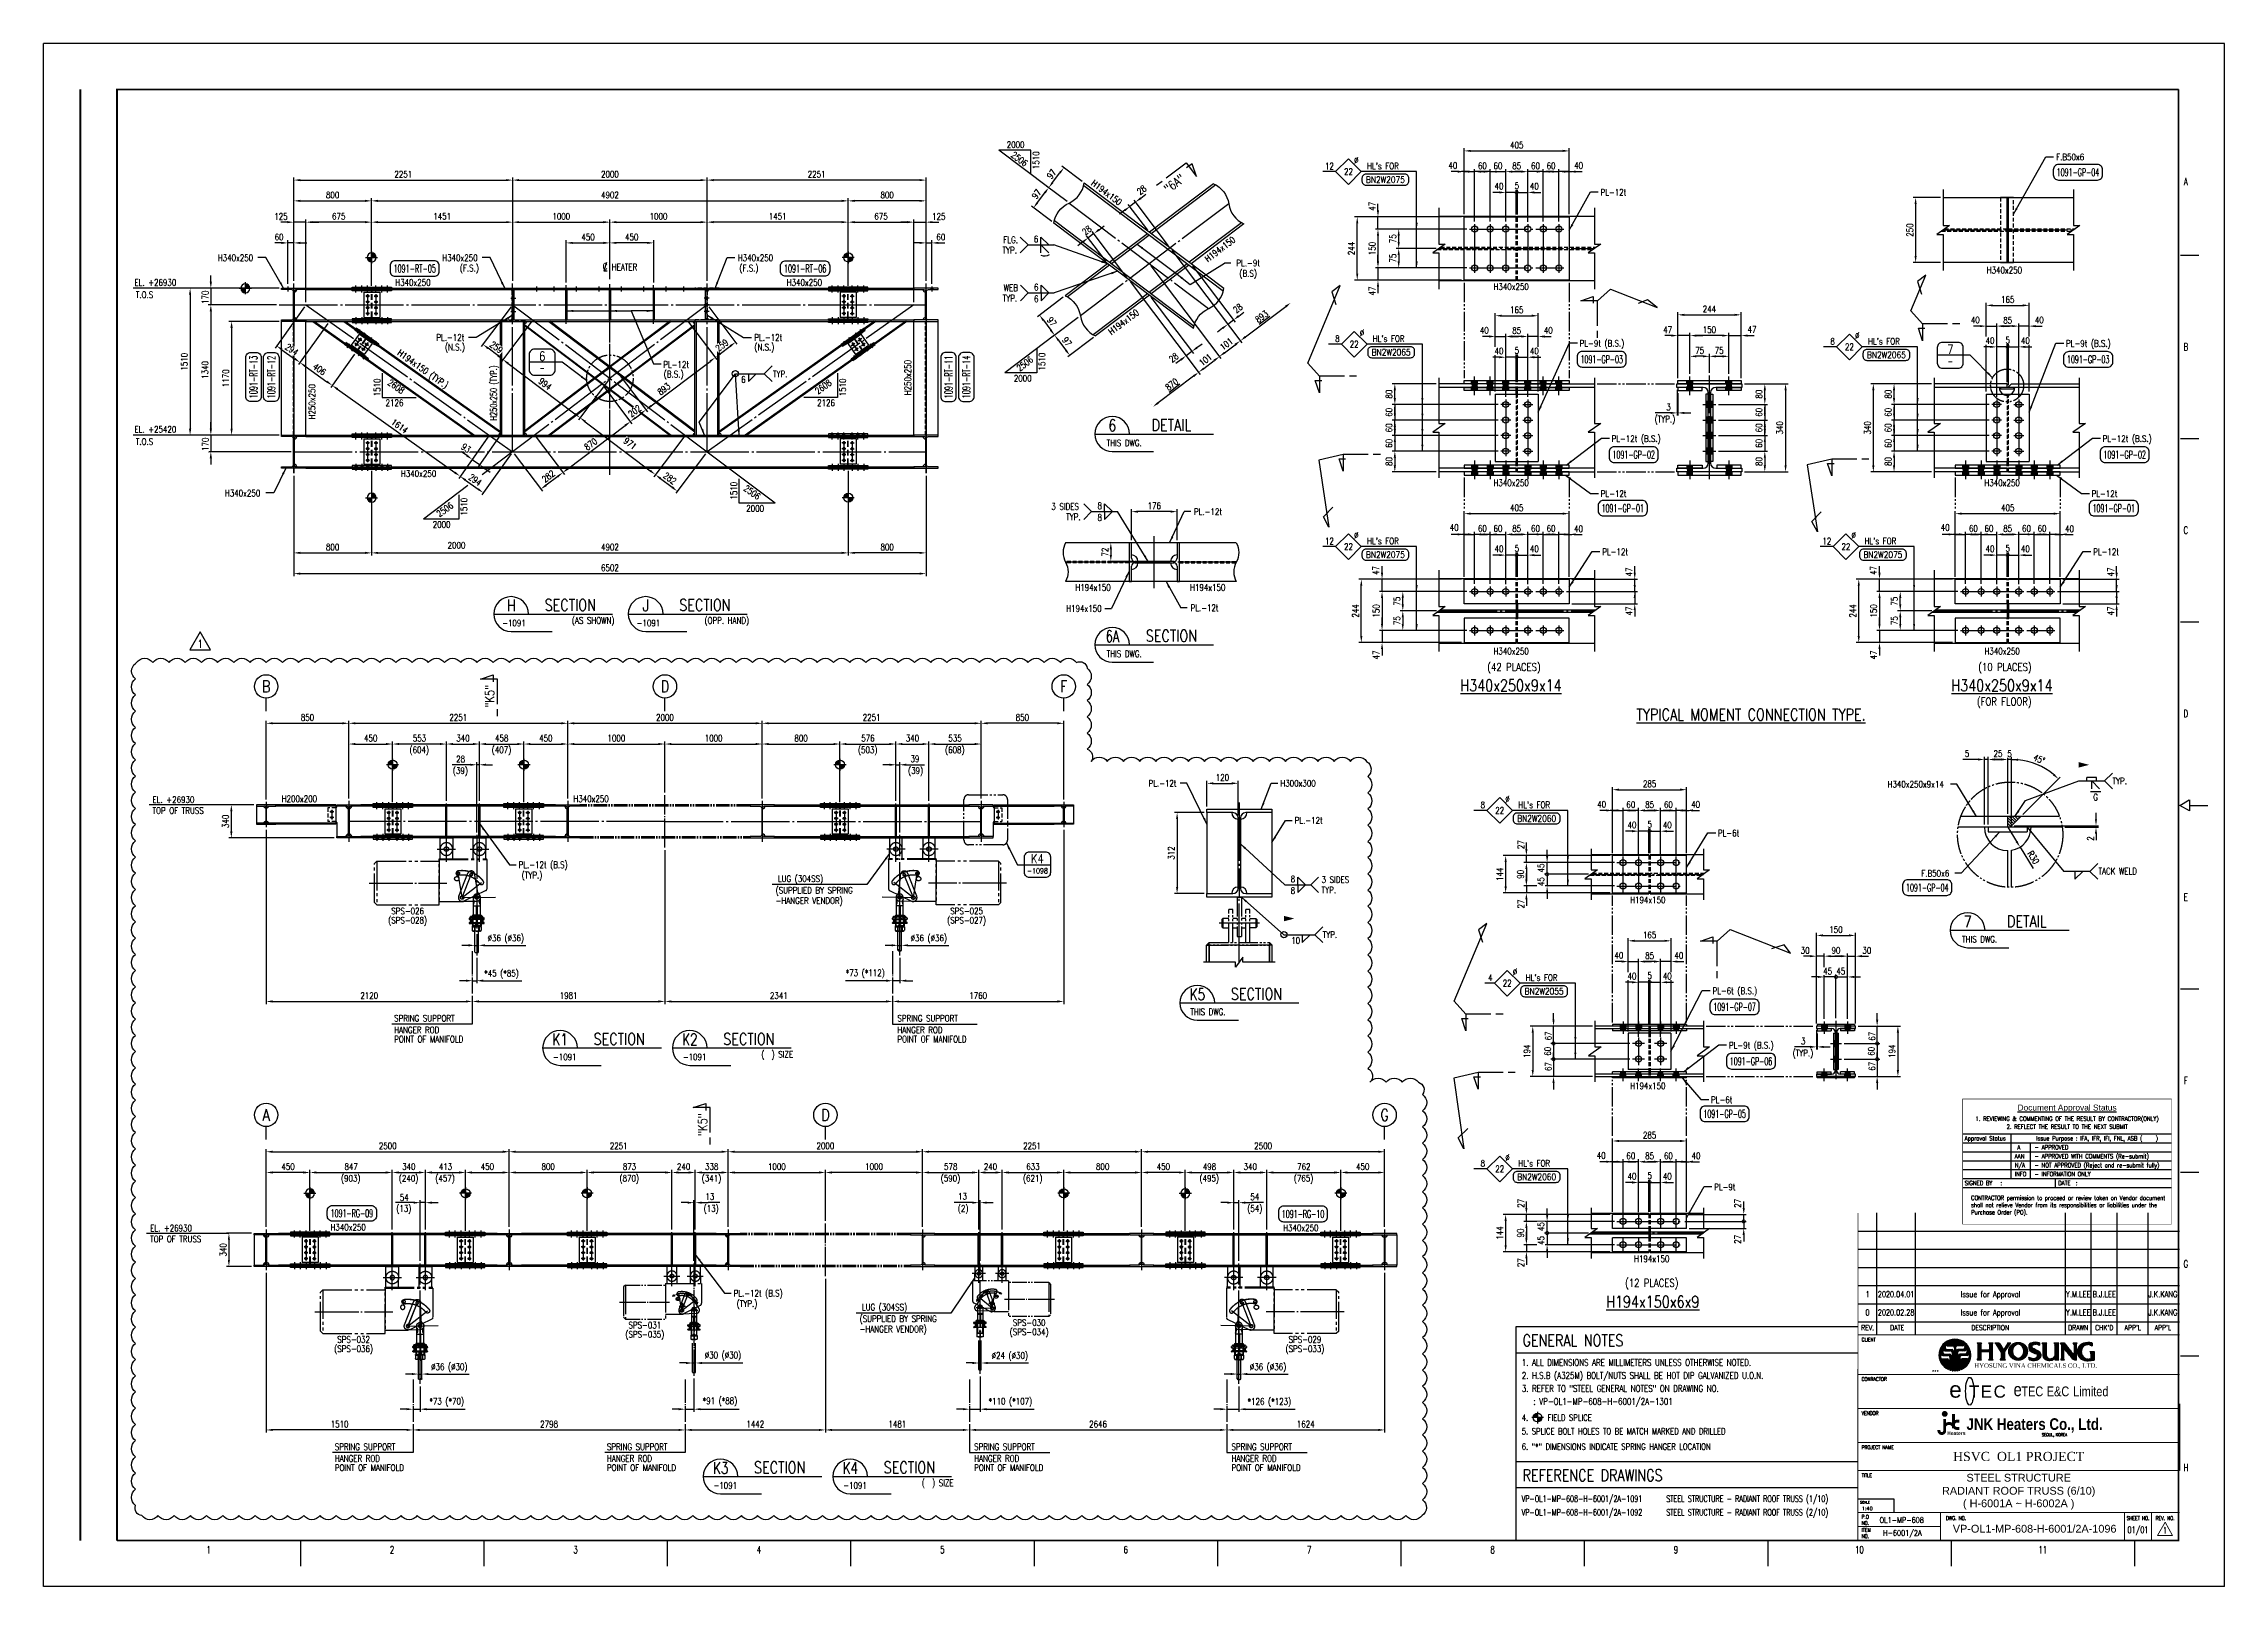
# Model space of a CAD drawing. Header units: millimetres. Extents: x 0 to 232280, y -26939 to 23794.
# Drawn here: x 55481 to 89121, y -26939 to -3145 of the extents above; entities that cross this region are included whole.
import ezdxf
from ezdxf.enums import TextEntityAlignment as Align

# ---------------------------------------------------------------- set-up
doc = ezdxf.new("R2010")
doc.units = ezdxf.units.MM
doc.header["$LTSCALE"] = 30
for name, pattern in [('HIDDEN', [9.525, 6.35, -3.175]), ('HIDDEN2', [0.1875, 0.125, -0.0625]), ('JNK-CENTER', [34, 30, -1.5, 1, -1.5]), ('JNK-HIDDEN', [3, 2, -1]), ('JNK-PHANTOM', [15, 10, -1, 1, -1, 1, -1]), ('PH2', [15, 10, -1, 1, -1, 1, -1])]:
    doc.linetypes.add(name, pattern=pattern)
for name, color, linetype in [('9', 2, 'HIDDEN2'), ('BODER', 7, 'Continuous'), ('border', 130, 'Continuous'), ('CEN-R', 1, 'JNK-CENTER'), ('CON-C', 4, 'Continuous'), ('CON-G', 3, 'Continuous'), ('CON-R', 1, 'Continuous'), ('CON-W', 7, 'Continuous'), ('CON-Y', 2, 'Continuous'), ('det', 2, 'PH2'), ('DIM', 7, 'Continuous'), ('Dim-W', 7, 'Continuous'), ('FORM', 7, 'Continuous'), ('HID-Y', 2, 'JNK-HIDDEN'), ('PHA-M', 6, 'JNK-PHANTOM'), ('rev-1', 2, 'Continuous'), ('STL-OBJT', 7, 'Continuous'), ('TITLE', 7, 'Continuous'), ('TXT-C', 4, 'Continuous'), ('TXT-Y', 2, 'Continuous'), ('TXTN-G', 3, 'Continuous'), ('TXTT-C', 4, 'Continuous')]:
    doc.layers.add(name, color=color, linetype=linetype)
doc.styles.add('Arial', font='arial.ttf', dxfattribs={"height": 0.2})
doc.styles.add('Logo', font='ARIALNB.TTF', dxfattribs={"width": 0.8})
doc.styles.add('ROMANS', font='ROMANS.shx', dxfattribs={"width": 0.8})
doc.styles.add('SIMPLEX', font='simplex.shx', dxfattribs={"width": 0.8})
doc.styles.get("Standard").update_dxf_attribs({"font": 'romans.shx', "width": 0.8, "bigfont": 'whgtxt.shx'})
doc.styles.add('time', font='times.ttf', dxfattribs={"height": 5})
doc.styles.add('USER1', font='swiss.ttf', dxfattribs={"width": 0.8, "height": 5})
doc.dimstyles.new('DIM40', dxfattribs={"dimscale": 40, "dimtxt": 2.5, "dimasz": 2.5, "dimexe": 1, "dimexo": 1, "dimgap": 1, "dimtad": 1, "dimdec": 0, "dimdsep": 46, "dimtxsty": 'SIMPLEX', "dimcen": 0, "dimclrd": 7, "dimclre": 7, "dimclrt": 2, "dimadec": 1, "dimazin": 2, "dimtfac": 1, "dimtdec": 0, "dimtix": 1, "dimtmove": 2, "dimatfit": 2, "dimfxl": 1, "dimtolj": 1, "dimtzin": 0, "dimarcsym": 1})
doc.dimstyles.new('DIM40_12', dxfattribs={"dimscale": 40, "dimtxt": 2.5, "dimasz": 2.5, "dimexe": 1, "dimexo": 1, "dimgap": 1, "dimtad": 1, "dimdec": 0, "dimlfac": 0.375, "dimdsep": 46, "dimtxsty": 'SIMPLEX', "dimcen": 0, "dimclrd": 256, "dimclre": 256, "dimclrt": 2, "dimadec": 1, "dimazin": 2, "dimtfac": 1, "dimtdec": 0, "dimtmove": 2, "dimatfit": 2, "dimfxl": 1, "dimtfill": 1, "dimarcsym": 1})
doc.dimstyles.new('DIM40_15', dxfattribs={"dimscale": 40, "dimtxt": 2.5, "dimasz": 2.5, "dimexe": 1, "dimexo": 1, "dimgap": 1, "dimtad": 1, "dimdec": 0, "dimlfac": 0.375, "dimdsep": 46, "dimtxsty": 'SIMPLEX', "dimcen": 0, "dimclrd": 256, "dimclre": 256, "dimclrt": 2, "dimadec": 1, "dimazin": 2, "dimtfac": 1, "dimtdec": 0, "dimtix": 1, "dimtmove": 2, "dimatfit": 2, "dimfxl": 1, "dimarcsym": 1})
doc.dimstyles.new('DIM40x1.5', dxfattribs={"dimscale": 40, "dimtxt": 2.5, "dimasz": 2.5, "dimexe": 1, "dimexo": 1, "dimgap": 1, "dimtad": 1, "dimdec": 0, "dimlfac": 0.666667, "dimdsep": 46, "dimtxsty": 'SIMPLEX', "dimcen": 2.5, "dimclrd": 7, "dimclre": 7, "dimclrt": 2, "dimadec": 0, "dimazin": 2, "dimtfac": 1, "dimtdec": 0, "dimtmove": 2, "dimatfit": 2, "dimfxl": 1, "dimtfill": 1, "dimtolj": 1, "dimtzin": 0, "dimarcsym": 1})
doc.dimstyles.new('DIM40x4', dxfattribs={"dimscale": 40, "dimtxt": 2.5, "dimasz": 2.5, "dimexe": 1, "dimexo": 1, "dimgap": 1, "dimtad": 1, "dimdec": 1, "dimlfac": 0.25, "dimdsep": 46, "dimtxsty": 'SIMPLEX', "dimcen": 2.5, "dimclrd": 7, "dimclre": 7, "dimclrt": 2, "dimadec": 1, "dimazin": 2, "dimtfac": 1, "dimtdec": 1, "dimtmove": 2, "dimatfit": 3, "dimfxl": 1, "dimtfill": 1, "dimtolj": 1, "dimtzin": 0, "dimarcsym": 1})

msp = doc.modelspace()

# ---------------------------------------------------------------- texts
at = {"color": 2, "lineweight": 0}
msp.add_text('1:40', height=55.204, dxfattribs=at).set_placement((83612.74, -25766.36), align=Align.CENTER)
at = {"layer": 'BODER', "color": 7, "style": 'ROMANS'}
for s, height, width, p in [('1', 92, 0.7, (83616.22, -22434.23)), ('2020.04.01', 92, 0.65, (84057.59, -22434.23)), ('Y.M.LEE', 92, 0.7, (86868.18, -22434.23)), ('B.J.LEE', 92, 0.7, (87268.18, -22434.23)), ('J.K.KANG', 92, 0.7, (88172.77, -22434.23)), ('0', 92, 0.7, (83616.22, -22714.23)), ('2020.02.28', 92, 0.65, (84057.59, -22714.23)), ('Y.M.LEE', 92, 0.7, (86868.18, -22714.23)), ('B.J.LEE', 92, 0.7, (87268.18, -22714.23)), ('J.K.KANG', 92, 0.7, (88172.77, -22714.23)), ('1', 100, 0.7, (88205.35, -26074.8))]:
    msp.add_text(s, height=height, dxfattribs=dict(at, width=width)).set_placement(p, align=Align.MIDDLE)
at = {"layer": 'BODER', "color": 7, "style": 'ROMANS', "width": 0.7}
for p in [(85513.38, -22434.23), (85513.38, -22714.23)]:
    msp.add_text('Issue for Approval', height=92, dxfattribs=at).set_placement(p, align=Align.MIDDLE_CENTER)
at = {"layer": 'BODER', "color": 7, "style": 'Arial'}
for s, p in [('STEEL STRUCTURE', (85948.18, -25263.22)), ('RADIANT ROOF TRUSS (6/10)', (85948.18, -25479.62)), ('( H-6001A ~ H-6002A )', (85948.18, -25673.55))]:
    msp.add_text(s, height=120, dxfattribs=at).set_placement(p, align=Align.MIDDLE)
msp.add_text('VP-OL1-MP-608-H-6001/2A-1096', height=120, dxfattribs=at).set_placement((86194.52, -26110.14), align=Align.CENTER)
at = {"layer": 'CON-W', "color": 2, "style": 'SIMPLEX', "width": 0.8}
for s, p in [('6', (70756.47, -6209.86)), ('6', (70759.21, -6950.56)), ('6', (70759.21, -7130.56)), ('6', (66242.44, -8376.11)), ('8', (71737.58, -10323.42)), ('8', (71737.58, -10503.42)), ('(TYP.)', (62856.98, -16020.11)), ('8', (74719.15, -16079.88)), ('8', (74719.15, -16259.88)), ('10', (74726.8, -17029)), ('PL.-12t (B.S)', (66124.98, -22468.66)), ('(TYP.)', (66173.5, -22628.66))]:
    msp.add_text(s, height=100, dxfattribs=at).set_placement(p)
at = {"layer": 'CON-Y', "style": 'SIMPLEX', "width": 0.8}
for s, height, p in [('2000', 100, (70337.37, -4754.18)), ('F.B50x6', 100, (86527.25, -4944.28)), ('PL-12t', 100, (79497.7, -5488.64)), ('H340x250', 100, (58168.27, -6499.04)), ('H340x250', 100, (61631.33, -6499.04)), ('(F.S.)', 100, (61901.11, -6657.39)), ('H340x250', 100, (85455.99, -6688.4)), ('EL. +26930', 100, (56883.7, -6880.06)), ('T.O.S', 100, (56904.69, -7068.43)), ('H340x250', 100, (77846.7, -6944.7)), ('PL.-12t', 100, (61539.85, -7727.88)), ('PL.-12t', 100, (66444.15, -7727.88)), ('PL-9t (B.S.)', 100, (79175.62, -7817.74)), ('PL-9t (B.S.)', 100, (86679.31, -7819.48)), ('(N.S.)', 100, (61672.27, -7875.83)), ('PL-12t', 100, (65040.03, -8144.8)), ('(N.S.)', 100, (66445.06, -7875.83)), ('(B.S.)', 100, (65047.79, -8292.74)), ('2000', 100, (70447.08, -8356.72)), ('2126', 100, (60756.72, -8735.35)), ('2126', 100, (67413.95, -8735.35)), ('EL. +25420', 100, (56883.7, -9145.06)), ('T.O.S', 100, (56904.69, -9333.43)), ('PL-12t (B.S.)', 100, (79669.16, -9288.21)), ('PL-12t (B.S.)', 100, (87242.92, -9288.21)), ('H340x250', 100, (60993.39, -9827.35)), ('H340x250', 100, (58278.09, -10127.75)), ('PL-12t', 100, (79500.26, -10137.05)), ('PL-12t', 100, (87074.01, -10137.05)), ('PL-12t', 100, (79524.23, -11033.98)), ('PL-12t', 100, (87097.99, -11033.98)), ('H340x250', 100, (77846.7, -12565.82)), ('H340x250', 100, (85420.46, -12565.82)), ('PL-6t', 100, (81309.72, -15371.79)), ('H194x150', 100, (79954.86, -16402.68)), ('PL-6t (B.S.)', 100, (81225.08, -17804.7)), ('PL-9t (B.S.)', 100, (81478.63, -18643.59)), ('PL-6t', 100, (81202.83, -19484.81)), ('PL-9t', 100, (81251.33, -20829.15)), ('H194x150', 100, (80015.24, -21937.05)), ('SEOUL, KOREA', 44.8448, (86306.87, -24622.26))]:
    msp.add_text(s, height=height, dxfattribs=at).set_placement(p)
for s, rotation, p in [('2506', 322.947195, (70394.08, -4881.47)), ('H340x250', 360, (66944.03, -6878.97)), ('H194x150 (TYP.)', 324.615574, (60929.71, -7937.35)), ('H250x250', 90, (68862.1, -8568.5)), ('2506', 37.052805, (70538.39, -8204.91)), ('H250x250', 90, (59671.42, -8941.78)), ('1510', 90, (60675.25, -8584.35)), ('2608', 35.384426, (67424.87, -8557.92)), ('1510', 90, (67858.27, -8584.35)), ('H340x250', 360, (59906.17, -21450.7))]:
    msp.add_text(s, height=100, rotation=rotation, dxfattribs=at).set_placement(p)
at = {"layer": 'CON-Y', "color": 2, "style": 'SIMPLEX', "width": 0.8}
for s, p in [('EL. +26930', (57161.8, -14856.1)), ('TOP OF TRUSS', (57161.8, -15024.21)), ('(SUPPLIED BY SPRING', (66772.35, -16253.21)), ('-HANGER VENDOR)', (66772.35, -16413.21)), ('EL. +26930', (57124.3, -21464.65)), ('TOP OF TRUSS', (57124.3, -21632.76)), ('(SUPPLIED BY SPRING', (68068.22, -22861.75)), ('-HANGER VENDOR)', (68068.22, -23021.75))]:
    msp.add_text(s, height=100, dxfattribs=at).set_placement(p)
at = {"layer": 'CON-Y', "char_height": 100, "attachment_point": 5, "style": 'SIMPLEX'}
for s, insert in [('SPS-031', (64755.13, -22909.87)), ('SPS-030', (70683.52, -22872.37)), ('(SPS-035)', (64755.13, -23069.19)), ('(SPS-034)', (70683.52, -23031.69))]:
    msp.add_mtext(s, dxfattribs=dict(at, insert=insert))
at = {"layer": 'Dim-W', "color": 2, "style": 'SIMPLEX', "width": 0.8}
for s, p in [('TYP.', (87395.72, -14517.1)), ('TACK WELD', (87179.68, -15909.12))]:
    msp.add_text(s, height=100, dxfattribs=at).set_placement(p, align=Align.MIDDLE_LEFT)
for s, p in [('SPRING SUPPORT', (60888.54, -18228)), ('SPRING SUPPORT', (68652.13, -18228)), ('HANGER ROD', (60888.54, -18408)), ('POINT OF MANIFOLD', (60888.54, -18550.35)), ('POINT OF MANIFOLD', (68651.55, -18550.35)), ('HANGER ROD', (68652.02, -18408)), ('SPRING SUPPORT', (59974.14, -24836.55)), ('SPRING SUPPORT', (64171.74, -24836.55)), ('SPRING SUPPORT', (69836.53, -24836.55)), ('SPRING SUPPORT', (73805.53, -24836.55)), ('HANGER ROD', (59974.14, -25016.55)), ('POINT OF MANIFOLD', (59974.14, -25158.9)), ('HANGER ROD', (64171.74, -25016.55)), ('POINT OF MANIFOLD', (64171.74, -25158.9)), ('POINT OF MANIFOLD', (69835.95, -25158.9)), ('HANGER ROD', (69836.42, -25016.55)), ('POINT OF MANIFOLD', (73804.95, -25158.9)), ('HANGER ROD', (73805.42, -25016.55))]:
    msp.add_text(s, height=100, dxfattribs=at).set_placement(p)
at = {"layer": 'STL-OBJT', "color": 2, "style": 'SIMPLEX', "width": 0.8}
for s, p in [('PL.-12t', (72524.64, -14603.77)), ('H300x300', (74559.11, -14603.77)), ('PL.-12t', (74780.88, -15175.62))]:
    msp.add_text(s, height=100, dxfattribs=at).set_placement(p)
at = {"layer": 'TXT-C', "style": 'SIMPLEX', "width": 0.8}
for s, p in [('%%UH340x250x9x14', (78116.85, -13133.86)), ('%%UH340x250x9x14', (85690.6, -13133.86)), ('%%UTYPICAL MOMENT CONNECTION TYPE.', (81819.2, -13582.6)), ('%%UH194x150x6x9', (80304.1, -22640.58))]:
    msp.add_text(s, height=180, dxfattribs=at).set_placement(p, align=Align.CENTER)
for s, p in [('GENERAL NOTES', (78295.39, -23237.04)), ('REFERENCE DRAWINGS', (78295.39, -25315.92))]:
    msp.add_text(s, height=180, dxfattribs=at).set_placement(p)
at = {"layer": 'TXT-Y', "style": 'SIMPLEX', "width": 0.8}
for rotation, p in [(322.947195, (71847.94, -5482.18)), (37.052805, (73658.39, -6355.66)), (37.052805, (72170.79, -7478.8))]:
    msp.add_text('H194x150', height=100, rotation=rotation, dxfattribs=at).set_placement(p, align=Align.CENTER)
for s, p in [('TYP.', (70273.67, -6330.66)), ('FLG.', (70285.09, -6170.66)), ('TYP.', (70276.41, -7071.36)), ('WEB', (70291.65, -6911.36)), ('TYP.', (66731.36, -8239.75)), ('3 SIDES', (71026.2, -10284.22)), ('TYP.', (71254.77, -10444.22)), ('3 SIDES', (75194.53, -16039.08)), ('TYP.', (75194.53, -16199.08)), ('TYP.', (75212.87, -16888.2))]:
    msp.add_text(s, height=100, dxfattribs=at).set_placement(p, align=Align.MIDDLE_LEFT)
for s, p in [('PL.-9t', (74062.81, -6579.48)), ('(B.S)', (74062.81, -6739.48)), ('PL.-12t', (73443.29, -10415.05)), ('H194x150', (71668.94, -11582.78)), ('H194x150', (73438.51, -11582.78)), ('H194x150', (71529.12, -11906.93)), ('PL.-12t', (73388.39, -11897.81)), ('G', (87134.57, -14817.9)), ('LUG (304SS)', (67157.02, -16074.94)), ('LUG (304SS)', (68452.9, -22683.49))]:
    msp.add_text(s, height=100, dxfattribs=at).set_placement(p, align=Align.CENTER)
at = {"layer": 'TXT-Y', "style": 'SIMPLEX'}
for s, height, width, p in [('H340x250x9x14', 100, 0.8, (83926.44, -14618.07)), ('F.B50x6', 100, 0.8, (84445.71, -15992.67)), ('1. ALL DIMENSIONS ARE MILLIMETERS UNLESS OTHERWISE NOTED.', 100, 0.8, (78283.27, -23537.04)), ('2. H.S.B (A325M) BOLT/NUTS SHALL BE HOT DIP GALVANIZED U.O.N.', 100, 0.8, (78283.27, -23737.04)), ('3. REFER TO "STEEL GENERAL NOTES" ON DRAWING NO. ', 100, 0.8, (78283.27, -23937.04)), ('   : VP-OL1-MP-608-H-6001/2A-1301', 100, 0.8, (78283.27, -24137.04)), ('4.     FIELD SPLICE', 97.1429, 0.8, (78283.27, -24385.8)), ('5. SPLICE BOLT HOLES TO BE MATCH MARKED AND DRILLED', 97.1429, 0.8, (78283.27, -24594.86)), ('6. "*" DIMENSIONS INDICATE SPRING HANGER LOCATION', 97.1429, 0.8, (78283.27, -24832)), ('VP-OL1-MP-608-H-6001/2A-1091', 100, 0.65, (78281.94, -25637.69)), ('STEEL STRUCTURE - RADIANT ROOF TRUSS (1/10) ', 100, 0.65, (80511.91, -25637.69)), ('VP-OL1-MP-608-H-6001/2A-1092', 100, 0.65, (78281.94, -25847.18)), ('STEEL STRUCTURE - RADIANT ROOF TRUSS (2/10) ', 100, 0.65, (80511.91, -25847.18))]:
    msp.add_text(s, height=height, dxfattribs=dict(at, width=width)).set_placement(p)
at = {"layer": 'TXTN-G', "style": 'SIMPLEX', "width": 0.8}
for s, p in [('(42 PLACES)', (78163.15, -12820.34)), ('(10 PLACES)', (85736.91, -12820.34)), ('(FOR FLOOR)', (85726.81, -13352.22)), ('(12 PLACES)', (80288.62, -22318.42))]:
    msp.add_text(s, height=120, dxfattribs=at).set_placement(p, align=Align.CENTER)

# ---------------------------------------------------------------- blocks, each defined once
blk = doc.blocks.new('DUCT-TAG')
at = {"layer": 'CON-G'}
blk.add_lwpolyline([(-9.49, -1), (-9.49, 1, -0.414214), (-7.49, 3), (7.49, 3, -0.414214), (9.49, 1), (9.49, -1, -0.414214), (7.49, -3), (-7.49, -3, -0.414214)], format="xyb", close=True, dxfattribs=at)
at = {"layer": 'CON-G', "style": 'SIMPLEX', "width": 1.246304}
blk.add_attdef('NAME', text='', height=3, dxfattribs=at).set_placement((-8.19, -1.5), (8.19, -1.5), align=Align.FIT)
at = {"layer": 'CON-Y', "style": 'SIMPLEX'}
blk.add_attdef('ELEVATION', text='', height=2, dxfattribs=at).set_placement((0, -6.02), align=Align.CENTER)
blk = doc.blocks.new('etc')
at = {"color": 3}
blk.add_ellipse((25.31, -6.18), major_axis=(0, 5.34), ratio=0.29564, dxfattribs=at)
at = {"color": 6, "style": 'USER1'}
for s, height, p in [('e', 6.25, (17.39, -8.68)), ('T', 4.7, (25.03, -8.68)), ('E', 4.7, (29.55, -8.68)), ('C', 4.7, (34.52, -8.68))]:
    blk.add_text(s, height=height, dxfattribs=at).set_placement(p)
at = {"color": 4, "style": 'USER1', "width": 0.8}
for s, height, p in [('e', 5.1, (42.22, -8.11)), ('TEC', 3.781, (45.22, -8.15)), ('E&C', 3.781, (55.01, -8.15)), ('Limited', 3.781, (65.2, -8.15))]:
    blk.add_text(s, height=height, dxfattribs=at).set_placement(p)
blk = doc.blocks.new('TITLE')
at = {"color": 7}
for p, q in [((841, 594.85), (0, 594.85)), ((0, 0), (0, 594.85)), ((841, 0), (841, 594.85)), ((824.02, 513.34), (831.1, 513.34)), ((824.02, 442.6), (831.1, 442.6)), ((824.02, 371.87), (831.1, 371.87)), ((823.88, 301.14), (827.42, 303.26)), ((827.56, 303.26), (827.56, 299.02)), ((827.56, 299.02), (823.88, 301.14)), ((827.56, 301.14), (834.63, 301.14)), ((824.02, 230.41), (831.1, 230.41)), ((824.02, 159.68), (831.1, 159.68)), ((824.02, 88.95), (831.1, 88.95)), ((823.67, 70.34), (823.67, 44.64)), ((99.02, 17.68), (99.02, 7.78)), ((169.76, 17.68), (169.76, 7.78)), ((240.49, 17.68), (240.49, 7.78)), ((311.22, 17.68), (311.22, 7.78)), ((381.95, 17.68), (381.95, 7.78)), ((452.68, 17.68), (452.68, 7.78)), ((523.41, 17.68), (523.41, 7.78)), ((594.15, 17.68), (594.15, 7.78)), ((664.88, 17.68), (664.88, 7.78)), ((735.61, 17.68), (735.61, 7.78)), ((806.34, 17.68), (806.34, 7.78)), ((841, 0), (0, 0))]:
    blk.add_line(p, q, dxfattribs=at)
at = {"color": 5}
for p, q in [((731.11, 90.5), (733.27, 92.66)), ((731.12, 90.55), (733.27, 92.7)), ((731.13, 90.6), (733.27, 92.74)), ((731.14, 90.65), (733.27, 92.78)), ((731.16, 90.7), (733.27, 92.81)), ((731.17, 90.75), (733.27, 92.85)), ((731.18, 90.8), (733.27, 92.89)), ((731.2, 90.86), (733.27, 92.93)), ((731.22, 90.91), (733.27, 92.97)), ((731.23, 90.97), (733.27, 93.01)), ((731.25, 91.02), (733.27, 93.04)), ((731.27, 91.08), (733.27, 93.08)), ((731.29, 91.13), (733.27, 93.12)), ((731.31, 91.19), (733.27, 93.16)), ((731.33, 91.25), (733.27, 93.2)), ((731.35, 91.31), (733.27, 93.23)), ((731.37, 91.37), (733.27, 93.27)), ((731.4, 91.44), (733.27, 93.31)), ((731.42, 91.5), (733.27, 93.35)), ((731.45, 91.57), (733.27, 93.39)), ((731.48, 91.63), (733.27, 93.43)), ((731.51, 91.7), (733.27, 93.46)), ((731.54, 91.77), (733.27, 93.5)), ((731.58, 91.85), (733.27, 93.54)), ((731.61, 91.92), (733.27, 93.58)), ((731.65, 92), (734.26, 94.6)), ((731.7, 92.08), (734.18, 94.56)), ((731.74, 92.17), (734.09, 94.51)), ((731.79, 92.25), (734, 94.46)), ((731.85, 92.35), (733.91, 94.41)), ((731.91, 92.45), (733.81, 94.34)), ((731.98, 92.56), (733.7, 94.27)), ((732.06, 92.68), (733.58, 94.19)), ((732.16, 92.81), (733.44, 94.09)), ((732.29, 92.98), (733.28, 93.97)), ((732.4, 91.75), (733.27, 92.62)), ((732.44, 91.75), (733.27, 92.58)), ((732.47, 91.75), (733.27, 92.55)), ((732.48, 93.21), (733.05, 93.78)), ((733.28, 93.58), (734.33, 94.64)), ((733.31, 93.58), (734.41, 94.68)), ((733.35, 93.58), (734.48, 94.71)), ((733.39, 93.58), (734.55, 94.75)), ((733.43, 93.58), (734.62, 94.78)), ((733.47, 93.58), (734.69, 94.81)), ((733.5, 93.58), (734.76, 94.83)), ((733.54, 93.58), (734.82, 94.86)), ((733.58, 93.58), (734.88, 94.88)), ((733.62, 93.58), (734.94, 94.91)), ((733.66, 93.58), (735, 94.93)), ((733.7, 93.09), (735.76, 95.15)), ((733.7, 93.13), (735.71, 95.14)), ((733.7, 93.17), (735.66, 95.12)), ((733.7, 93.21), (735.61, 95.11)), ((733.7, 93.25), (735.56, 95.1)), ((733.7, 93.28), (735.5, 95.09)), ((733.7, 93.32), (735.45, 95.07)), ((733.7, 93.36), (735.4, 95.06)), ((733.7, 93.4), (735.35, 95.04)), ((733.7, 93.44), (735.29, 95.03)), ((733.7, 93.47), (735.24, 95.01)), ((733.7, 93.51), (735.18, 94.99)), ((733.7, 93.55), (735.12, 94.97)), ((733.7, 93.58), (735.06, 94.95)), ((733.71, 93.03), (735.85, 95.17)), ((733.71, 93.06), (735.81, 95.16)), ((733.72, 93), (735.9, 95.18)), ((733.73, 92.97), (735.95, 95.19)), ((733.74, 92.94), (736, 95.2)), ((733.75, 92.92), (736.04, 95.2)), ((733.77, 92.89), (736.09, 95.21)), ((733.78, 92.87), (736.13, 95.22)), ((733.8, 92.85), (736.18, 95.23)), ((733.82, 92.83), (736.22, 95.23)), ((733.84, 92.81), (736.27, 95.24)), ((733.86, 92.79), (736.31, 95.24)), ((733.88, 92.78), (736.36, 95.25)), ((733.91, 92.76), (736.4, 95.25)), ((733.93, 92.75), (736.44, 95.26)), ((733.96, 92.74), (736.48, 95.26)), ((733.99, 92.73), (736.53, 95.27)), ((734.02, 92.72), (736.57, 95.27)), ((734.05, 92.71), (736.61, 95.27)), ((734.08, 92.71), (736.65, 95.28)), ((734.12, 92.71), (736.69, 95.28)), ((734.16, 92.71), (736.73, 95.28)), ((734.2, 92.71), (736.77, 95.28)), ((734.23, 92.71), (736.81, 95.29)), ((734.27, 92.71), (736.85, 95.29)), ((734.31, 92.71), (736.89, 95.29)), ((734.35, 92.71), (736.93, 95.29)), ((734.39, 92.71), (736.97, 95.29)), ((734.43, 92.71), (737.01, 95.29)), ((734.46, 92.71), (737.05, 95.29)), ((734.5, 92.71), (737.09, 95.29)), ((734.54, 92.71), (737.12, 95.29)), ((734.58, 92.71), (737.16, 95.29)), ((734.62, 92.71), (737.2, 95.29)), ((734.65, 92.71), (737.24, 95.29)), ((734.69, 92.71), (737.27, 95.29)), ((734.73, 92.71), (737.31, 95.29)), ((734.77, 92.71), (737.35, 95.29)), ((734.81, 92.71), (737.38, 95.28)), ((734.85, 92.71), (737.42, 95.28)), ((734.88, 92.71), (737.46, 95.28)), ((734.92, 92.71), (737.49, 95.28)), ((734.96, 92.71), (737.53, 95.28)), ((735, 92.71), (737.56, 95.27)), ((735.04, 92.71), (737.6, 95.27)), ((735.07, 92.71), (737.63, 95.27)), ((735.11, 92.71), (737.67, 95.26)), ((735.15, 92.71), (737.7, 95.26)), ((735.19, 92.71), (737.74, 95.26)), ((735.23, 92.71), (737.77, 95.25)), ((735.27, 92.71), (737.81, 95.25)), ((735.3, 92.71), (737.84, 95.24)), ((735.34, 92.71), (737.87, 95.24)), ((735.38, 92.71), (737.91, 95.24)), ((735.42, 92.71), (737.94, 95.23)), ((735.46, 92.71), (737.97, 95.23)), ((735.5, 92.71), (738.01, 95.22)), ((735.53, 92.71), (738.04, 95.22)), ((735.57, 92.71), (738.07, 95.21)), ((735.61, 92.71), (738.11, 95.2)), ((735.65, 92.71), (738.14, 95.2)), ((735.69, 92.71), (738.17, 95.19)), ((735.72, 92.71), (738.2, 95.19)), ((735.76, 92.71), (738.24, 95.18)), ((735.8, 92.71), (738.27, 95.17)), ((735.84, 92.71), (738.3, 95.17)), ((735.88, 92.71), (738.33, 95.16)), ((735.92, 92.71), (738.36, 95.16)), ((735.95, 92.71), (738.39, 95.15)), ((735.99, 92.71), (738.43, 95.14)), ((736.03, 92.71), (738.46, 95.13)), ((736.07, 92.71), (738.49, 95.13)), ((736.11, 92.71), (738.52, 95.12)), ((736.14, 92.71), (738.55, 95.11)), ((736.18, 92.71), (738.58, 95.1)), ((736.22, 92.71), (738.61, 95.1)), ((736.26, 92.71), (738.64, 95.09)), ((736.29, 92.7), (738.67, 95.08)), ((736.33, 92.7), (738.7, 95.07)), ((736.36, 92.69), (738.73, 95.06)), ((736.39, 92.69), (738.76, 95.06)), ((736.42, 92.68), (738.79, 95.05)), ((736.45, 92.67), (738.82, 95.04)), ((736.48, 92.66), (738.85, 95.03)), ((736.5, 92.65), (738.88, 95.02)), ((736.53, 92.63), (738.91, 95.01)), ((736.55, 92.62), (738.94, 95)), ((736.58, 92.6), (738.96, 94.99)), ((736.6, 92.59), (738.99, 94.98)), ((736.62, 92.57), (739.02, 94.97)), ((736.64, 92.56), (739.05, 94.96)), ((736.66, 92.54), (739.08, 94.95)), ((736.68, 92.52), (739.11, 94.94)), ((736.7, 92.5), (739.14, 94.93)), ((736.72, 92.48), (739.16, 94.92)), ((736.74, 92.46), (739.19, 94.91)), ((736.76, 92.44), (739.22, 94.9)), ((736.77, 92.42), (739.25, 94.89)), ((736.79, 92.4), (739.27, 94.88)), ((736.8, 92.37), (739.3, 94.87)), ((736.82, 92.35), (739.33, 94.86)), ((736.83, 92.32), (739.36, 94.85)), ((736.84, 92.3), (739.38, 94.84)), ((736.85, 92.27), (739.41, 94.83)), ((736.86, 92.24), (739.44, 94.82)), ((736.87, 92.21), (739.47, 94.81)), ((736.88, 92.18), (739.49, 94.79)), ((736.88, 92.15), (739.52, 94.78)), ((736.89, 92.12), (739.55, 94.77)), ((736.89, 92.08), (739.57, 94.76)), ((736.9, 92.05), (739.6, 94.75)), ((736.9, 92.01), (739.62, 94.74)), ((736.9, 91.97), (739.65, 94.72)), ((737.55, 92.59), (739.68, 94.71)), ((737.64, 92.64), (739.7, 94.7)), ((737.71, 92.67), (739.73, 94.69)), ((737.76, 92.69), (739.75, 94.67)), ((737.81, 92.7), (739.78, 94.66)), ((737.86, 92.7), (739.81, 94.65)), ((737.9, 92.71), (739.83, 94.64)), ((737.94, 92.71), (739.86, 94.62)), ((737.98, 92.71), (739.88, 94.61)), ((738.02, 92.71), (739.91, 94.6)), ((738.05, 92.71), (739.93, 94.58)), ((738.09, 92.71), (739.96, 94.57)), ((738.13, 92.71), (739.98, 94.56)), ((738.17, 92.71), (740.01, 94.54)), ((738.21, 92.71), (740.03, 94.53)), ((738.25, 92.71), (740.06, 94.52)), ((738.28, 92.71), (740.08, 94.5)), ((738.32, 92.71), (740.1, 94.49)), ((738.36, 92.71), (740.13, 94.48)), ((738.4, 92.71), (740.15, 94.46)), ((738.44, 92.71), (740.18, 94.45)), ((738.47, 92.71), (740.2, 94.43)), ((738.51, 92.71), (740.22, 94.42)), ((738.55, 92.71), (740.25, 94.41)), ((738.59, 92.71), (740.27, 94.39)), ((738.63, 92.71), (740.3, 94.38)), ((738.67, 92.71), (740.32, 94.36)), ((738.7, 92.71), (740.34, 94.35)), ((738.74, 92.71), (740.37, 94.33)), ((738.78, 92.71), (740.39, 94.32)), ((738.82, 92.71), (740.41, 94.3)), ((738.86, 92.71), (740.44, 94.29)), ((738.9, 92.71), (740.46, 94.27)), ((738.93, 92.71), (740.48, 94.26)), ((738.97, 92.71), (740.5, 94.24)), ((739.01, 92.71), (740.53, 94.23)), ((739.05, 92.71), (740.55, 94.21)), ((739.09, 92.71), (740.57, 94.19)), ((739.12, 92.71), (740.59, 94.18)), ((739.16, 92.71), (740.62, 94.16)), ((739.2, 92.71), (740.64, 94.15)), ((739.24, 92.71), (740.66, 94.13)), ((739.28, 92.71), (740.68, 94.11)), ((739.32, 92.71), (740.71, 94.1)), ((739.35, 92.71), (740.73, 94.08)), ((739.39, 92.71), (740.75, 94.07)), ((739.43, 92.71), (740.77, 94.05)), ((739.47, 92.71), (740.79, 94.03)), ((739.51, 92.71), (740.81, 94.02)), ((739.54, 92.71), (740.84, 94)), ((739.58, 92.71), (740.45, 93.58)), ((739.62, 92.71), (740.45, 93.54)), ((739.66, 92.71), (740.45, 93.5)), ((739.7, 92.71), (740.45, 93.46)), ((739.74, 92.71), (740.45, 93.43)), ((739.77, 92.71), (740.45, 93.39)), ((739.81, 92.71), (740.45, 93.35)), ((739.85, 92.71), (740.45, 93.31)), ((739.89, 92.71), (740.45, 93.27)), ((739.93, 92.71), (740.45, 93.23)), ((739.96, 92.71), (740.45, 93.2)), ((740, 92.71), (740.45, 93.16)), ((740, 90.88), (741.97, 92.84)), ((740.04, 92.71), (740.45, 93.12)), ((740.04, 90.88), (741.99, 92.82)), ((740.08, 92.71), (740.45, 93.08)), ((740.08, 90.88), (742, 92.8)), ((740.12, 90.88), (742.02, 92.78)), ((740.13, 92.72), (740.44, 93.04)), ((740.16, 90.88), (742.04, 92.75)), ((740.18, 92.73), (740.43, 92.98)), ((740.2, 90.88), (742.05, 92.73)), ((740.23, 90.88), (742.07, 92.71)), ((740.25, 92.76), (740.4, 92.91)), ((740.27, 90.88), (742.08, 92.69)), ((740.31, 90.88), (742.1, 92.66)), ((740.35, 90.88), (742.11, 92.64)), ((740.39, 90.88), (742.13, 92.62)), ((740.42, 90.88), (742.15, 92.6)), ((740.46, 93.58), (740.86, 93.98)), ((740.5, 93.58), (740.88, 93.97)), ((740.53, 93.58), (740.9, 93.95)), ((740.57, 93.58), (740.92, 93.93)), ((740.61, 93.58), (740.94, 93.91)), ((740.65, 93.58), (740.96, 93.9)), ((740.69, 93.58), (740.98, 93.88)), ((740.72, 93.58), (741.01, 93.86)), ((740.76, 93.58), (741.03, 93.85)), ((740.78, 91.69), (741.95, 92.86)), ((740.8, 93.58), (741.05, 93.83)), ((740.83, 91.77), (741.94, 92.89)), ((740.84, 93.58), (741.07, 93.81)), ((740.85, 91.84), (741.92, 92.91)), ((740.87, 91.94), (741.89, 92.95)), ((740.87, 91.89), (741.9, 92.93)), ((740.88, 93.58), (741.09, 93.79)), ((740.88, 93.55), (741.11, 93.77)), ((740.88, 93.51), (741.13, 93.76)), ((740.88, 93.47), (741.15, 93.74)), ((740.88, 93.44), (741.17, 93.72)), ((740.88, 93.4), (741.19, 93.7)), ((740.88, 93.36), (741.21, 93.68)), ((740.88, 93.32), (741.23, 93.67)), ((740.88, 93.28), (741.25, 93.65)), ((740.88, 93.24), (741.27, 93.63)), ((740.88, 93.21), (741.29, 93.61)), ((740.88, 93.17), (741.31, 93.59)), ((740.88, 93.13), (741.33, 93.57)), ((740.88, 93.09), (741.35, 93.55)), ((740.88, 93.05), (741.37, 93.54)), ((740.88, 93.02), (741.38, 93.52)), ((740.88, 92.98), (741.4, 93.5)), ((740.88, 92.94), (741.42, 93.48)), ((740.88, 92.9), (741.44, 93.46)), ((740.88, 92.86), (741.46, 93.44)), ((740.88, 92.82), (741.48, 93.42)), ((740.88, 92.79), (741.5, 93.4)), ((740.88, 92.75), (741.52, 93.38)), ((740.88, 92.71), (741.54, 93.36)), ((740.88, 92.67), (741.55, 93.34)), ((740.88, 92.63), (741.57, 93.32)), ((740.88, 92.6), (741.59, 93.3)), ((740.88, 92.56), (741.61, 93.28)), ((740.88, 92.52), (741.63, 93.26)), ((740.88, 92.48), (741.64, 93.24)), ((740.88, 92.44), (741.66, 93.22)), ((740.88, 92.4), (741.68, 93.2)), ((740.88, 92.37), (741.7, 93.18)), ((740.88, 92.33), (741.72, 93.16)), ((740.88, 92.29), (741.73, 93.14)), ((740.88, 92.25), (741.75, 93.12)), ((740.88, 92.21), (741.77, 93.1)), ((740.88, 92.18), (741.79, 93.08)), ((740.88, 92.14), (741.8, 93.06)), ((740.88, 92.1), (741.82, 93.04)), ((740.88, 92.06), (741.84, 93.01)), ((740.88, 92.02), (741.85, 92.99)), ((740.88, 91.98), (741.87, 92.97)), ((741.34, 91.75), (742.16, 92.57)), ((741.38, 91.75), (742.18, 92.55)), ((741.41, 91.75), (742.19, 92.53)), ((745.66, 93.89), (745.7, 93.93)), ((745.7, 93.83), (745.8, 93.93)), ((745.74, 93.77), (745.89, 93.93)), ((745.77, 93.72), (745.99, 93.93)), ((745.81, 93.66), (746.08, 93.93)), ((745.85, 93.6), (746.18, 93.93)), ((745.89, 93.54), (746.27, 93.93)), ((745.92, 93.49), (746.36, 93.93)), ((745.93, 93.3), (746.55, 93.93)), ((745.93, 93.21), (746.65, 93.93)), ((745.93, 93.11), (746.74, 93.93)), ((745.93, 93.02), (746.84, 93.93)), ((745.93, 92.92), (746.93, 93.93)), ((745.93, 92.83), (747.03, 93.93)), ((745.93, 92.73), (747.12, 93.93)), ((745.93, 92.64), (747.22, 93.93)), ((745.93, 92.54), (747.31, 93.93)), ((745.93, 93.4), (746.46, 93.93)), ((745.93, 92.45), (747.3, 93.82)), ((745.93, 92.35), (747.12, 93.55)), ((745.93, 92.26), (747.08, 93.41)), ((745.93, 92.16), (747.08, 93.31)), ((745.93, 92.07), (747.08, 93.22)), ((745.93, 91.97), (747.08, 93.12)), ((745.93, 91.88), (747.08, 93.03)), ((745.93, 91.78), (747.08, 92.93)), ((745.93, 91.69), (747.08, 92.84)), ((745.93, 91.6), (747.08, 92.74)), ((745.93, 91.5), (747.08, 92.65)), ((745.93, 91.41), (747.08, 92.55)), ((750.06, 93.93), (750.06, 93.93)), ((750.1, 93.87), (750.16, 93.93)), ((750.14, 93.81), (750.25, 93.93)), ((750.18, 93.75), (750.35, 93.93)), ((750.21, 93.7), (750.44, 93.93)), ((750.25, 93.64), (750.54, 93.93)), ((750.29, 93.58), (750.63, 93.93)), ((750.33, 93.53), (750.73, 93.93)), ((750.36, 93.46), (750.82, 93.93)), ((750.36, 93.37), (750.92, 93.93)), ((750.36, 93.27), (751.01, 93.93)), ((750.36, 93.18), (751.11, 93.93)), ((750.36, 93.08), (751.2, 93.93)), ((750.36, 92.99), (751.3, 93.93)), ((750.36, 92.89), (751.39, 93.93)), ((750.36, 92.8), (751.48, 93.93)), ((750.36, 92.7), (751.58, 93.93)), ((750.36, 92.61), (751.67, 93.93)), ((750.36, 92.51), (751.77, 93.93)), ((750.36, 92.42), (751.67, 93.74)), ((750.36, 92.32), (751.5, 93.47)), ((750.36, 92.23), (751.5, 93.38)), ((750.36, 92.13), (751.5, 93.28)), ((750.36, 92.04), (751.5, 93.19)), ((750.36, 91.94), (751.5, 93.09)), ((750.36, 91.85), (751.5, 93)), ((750.36, 91.76), (751.5, 92.9)), ((750.36, 91.66), (751.5, 92.81)), ((750.36, 91.57), (751.5, 92.71)), ((750.36, 91.47), (751.5, 92.62)), ((750.36, 91.38), (751.5, 92.52)), ((752.5, 93.9), (752.53, 93.93)), ((752.55, 93.85), (752.62, 93.93)), ((752.6, 93.8), (752.72, 93.93)), ((752.64, 93.76), (752.81, 93.93)), ((752.69, 93.71), (752.91, 93.93)), ((752.74, 93.66), (753, 93.93)), ((752.78, 93.61), (753.1, 93.93)), ((752.83, 93.56), (753.19, 93.93)), ((752.88, 93.52), (753.29, 93.93)), ((752.92, 93.46), (753.38, 93.93)), ((752.95, 93.4), (753.48, 93.93)), ((752.99, 93.34), (753.57, 93.93)), ((753.02, 93.28), (753.67, 93.93)), ((753.06, 93.22), (753.76, 93.93)), ((753.09, 93.17), (753.86, 93.93)), ((753.13, 93.11), (753.95, 93.93)), ((753.16, 93.05), (754.05, 93.93)), ((753.2, 92.99), (754.11, 93.9)), ((753.24, 92.93), (754.15, 93.85)), ((753.27, 92.87), (754.2, 93.8)), ((753.31, 92.81), (754.25, 93.75)), ((753.34, 92.75), (754.29, 93.7)), ((753.38, 92.69), (754.34, 93.65)), ((753.41, 92.63), (754.39, 93.61)), ((753.45, 92.57), (754.43, 93.55)), ((753.48, 92.51), (754.46, 93.49)), ((753.52, 92.45), (754.5, 93.43)), ((753.56, 92.39), (754.54, 93.37)), ((753.59, 92.34), (754.57, 93.32)), ((753.63, 92.28), (754.61, 93.26)), ((753.66, 92.22), (754.64, 93.2)), ((753.7, 92.16), (754.68, 93.14)), ((753.73, 92.1), (754.71, 93.08)), ((753.77, 92.04), (754.75, 93.02)), ((753.8, 91.98), (754.78, 92.96)), ((753.84, 91.92), (754.82, 92.9)), ((753.88, 91.86), (754.86, 92.84)), ((753.91, 91.8), (754.89, 92.78)), ((753.95, 91.74), (754.93, 92.72)), ((753.98, 91.68), (754.96, 92.66)), ((754.02, 91.62), (755, 92.6)), ((754.05, 91.57), (755.03, 92.54)), ((754.87, 90.2), (758.6, 93.93)), ((754.9, 90.14), (758.53, 93.77)), ((754.9, 90.04), (758.33, 93.47)), ((754.9, 89.95), (758.13, 93.18)), ((754.9, 89.85), (757.94, 92.89)), ((754.9, 89.76), (757.74, 92.59)), ((755.99, 91.41), (758.5, 93.93)), ((756.19, 91.71), (758.41, 93.93)), ((756.4, 92.01), (758.31, 93.93)), ((756.6, 92.31), (758.22, 93.93)), ((756.81, 92.61), (758.12, 93.93)), ((757.01, 92.91), (758.03, 93.93)), ((757.21, 93.21), (757.93, 93.93)), ((757.41, 93.88), (757.46, 93.93)), ((757.41, 93.78), (757.55, 93.93)), ((757.41, 93.69), (757.65, 93.93)), ((757.41, 93.59), (757.74, 93.93)), ((757.41, 93.5), (757.84, 93.93)), ((757.86, 90.66), (761.24, 94.04)), ((757.86, 90.83), (761.06, 94.03)), ((757.86, 90.74), (761.15, 94.03)), ((757.86, 90.57), (760.08, 92.79)), ((757.87, 90.93), (760.96, 94.01)), ((757.88, 91.02), (760.86, 94)), ((757.89, 91.12), (760.75, 93.98)), ((757.91, 91.22), (760.65, 93.96)), ((757.93, 91.33), (760.54, 93.93)), ((757.96, 91.44), (760.42, 93.9)), ((757.99, 91.56), (760.3, 93.86)), ((758.03, 91.69), (760.17, 93.82)), ((758.08, 91.82), (760.03, 93.76)), ((758.15, 91.97), (759.88, 93.7)), ((758.23, 92.13), (759.71, 93.61)), ((758.33, 92.33), (759.51, 93.5)), ((758.51, 92.59), (759.25, 93.32)), ((760.32, 93.04), (761.33, 94.04)), ((760.62, 93.25), (761.42, 94.05)), ((760.79, 93.34), (761.5, 94.05)), ((760.93, 93.39), (761.59, 94.04)), ((761.06, 93.43), (761.67, 94.04)), ((761.17, 93.45), (761.75, 94.04)), ((761.27, 93.47), (761.83, 94.03)), ((761.36, 93.48), (761.9, 94.02)), ((761.45, 93.48), (761.98, 94.01)), ((761.53, 93.48), (762.05, 94)), ((761.61, 93.47), (762.13, 93.99)), ((761.69, 93.46), (762.2, 93.97)), ((761.76, 93.45), (762.27, 93.96)), ((761.83, 93.44), (762.34, 93.94)), ((761.9, 93.42), (762.41, 93.93)), ((761.97, 93.4), (762.47, 93.91)), ((762.03, 93.38), (762.54, 93.89)), ((762.09, 93.35), (762.61, 93.87)), ((762.15, 93.33), (762.67, 93.85)), ((762.21, 93.3), (762.73, 93.83)), ((762.26, 93.27), (762.8, 93.8)), ((762.32, 93.24), (762.86, 93.78)), ((762.37, 93.21), (762.92, 93.75)), ((762.42, 93.17), (762.98, 93.73)), ((762.47, 93.14), (763.04, 93.7)), ((762.52, 93.1), (763.09, 93.68)), ((762.57, 93.06), (763.15, 93.65)), ((762.61, 93.02), (763.21, 93.62)), ((762.66, 92.98), (763.26, 93.59)), ((762.7, 92.94), (763.32, 93.56)), ((762.74, 92.9), (763.37, 93.53)), ((762.79, 92.85), (763.43, 93.49)), ((762.83, 92.81), (763.48, 93.46)), ((762.87, 92.76), (763.53, 93.43)), ((762.9, 92.72), (763.58, 93.39)), ((762.94, 92.67), (763.63, 93.36)), ((762.98, 92.62), (763.68, 93.32)), ((763.01, 92.57), (763.73, 93.28)), ((763.05, 92.52), (763.78, 93.25)), ((763.08, 92.47), (763.82, 93.21)), ((763.11, 92.41), (763.87, 93.17)), ((763.14, 92.36), (763.92, 93.13)), ((763.17, 92.3), (763.96, 93.09)), ((763.2, 92.25), (764, 93.05)), ((763.23, 92.19), (764.05, 93.01)), ((763.26, 92.13), (764.09, 92.96)), ((763.29, 92.07), (764.13, 92.92)), ((763.31, 92.01), (764.17, 92.88)), ((763.34, 91.95), (764.21, 92.83)), ((763.36, 91.89), (764.25, 92.79)), ((763.38, 91.83), (764.29, 92.74)), ((763.4, 91.76), (764.33, 92.69)), ((763.42, 91.7), (764.37, 92.65)), ((763.44, 91.63), (764.41, 92.6)), ((763.46, 91.56), (764.44, 92.55)), ((765.56, 92.05), (767.57, 94.06)), ((765.56, 92.13), (767.47, 94.04)), ((765.56, 92.21), (767.37, 94.03)), ((765.56, 92.3), (767.27, 94.01)), ((765.56, 92.39), (767.16, 93.98)), ((765.56, 92.47), (767.05, 93.96)), ((765.56, 92.56), (766.94, 93.93)), ((765.56, 92.65), (766.82, 93.9)), ((765.57, 91.97), (767.67, 94.07)), ((765.58, 91.9), (767.76, 94.08)), ((765.58, 92.75), (766.7, 93.87)), ((765.59, 91.82), (767.86, 94.09)), ((765.6, 92.85), (766.57, 93.83)), ((765.61, 91.75), (767.95, 94.09)), ((765.63, 91.69), (768.04, 94.1)), ((765.64, 92.98), (766.44, 93.78)), ((765.65, 91.62), (768.13, 94.1)), ((765.67, 91.56), (766.93, 92.82)), ((765.69, 91.49), (766.87, 92.67)), ((765.71, 93.13), (766.29, 93.72)), ((765.72, 91.43), (766.85, 92.56)), ((765.88, 93.38), (766.04, 93.55)), ((767.29, 93.18), (768.21, 94.1)), ((767.46, 93.26), (768.3, 94.1)), ((767.59, 93.31), (768.38, 94.1)), ((767.69, 93.33), (768.47, 94.1)), ((767.79, 93.34), (768.55, 94.1)), ((767.89, 93.35), (768.63, 94.09)), ((767.98, 93.36), (768.71, 94.08)), ((768.07, 93.36), (768.79, 94.08)), ((768.16, 93.36), (768.87, 94.07)), ((768.25, 93.36), (768.94, 94.06)), ((768.33, 93.36), (769.02, 94.05)), ((768.41, 93.36), (769.09, 94.04)), ((768.49, 93.35), (769.17, 94.03)), ((768.57, 93.35), (769.24, 94.02)), ((768.65, 93.34), (769.31, 94)), ((768.72, 93.33), (769.38, 93.99)), ((768.8, 93.32), (769.45, 93.97)), ((768.87, 93.31), (769.52, 93.96)), ((768.94, 93.29), (769.59, 93.94)), ((769.01, 93.28), (769.66, 93.92)), ((769.07, 93.25), (769.69, 93.87)), ((769.13, 93.23), (769.69, 93.79)), ((769.19, 93.2), (769.69, 93.7)), ((769.25, 93.18), (769.69, 93.62)), ((769.31, 93.15), (769.69, 93.53)), ((769.37, 93.12), (769.69, 93.45)), ((769.43, 93.09), (769.69, 93.36)), ((769.48, 93.07), (769.69, 93.28)), ((769.54, 93.04), (769.69, 93.19)), ((769.6, 93.01), (769.69, 93.11)), ((769.66, 92.98), (769.69, 93.02)), ((770.73, 93.89), (770.77, 93.93)), ((770.77, 93.84), (770.86, 93.93)), ((770.8, 93.78), (770.94, 93.93)), ((770.83, 93.73), (771.03, 93.93)), ((770.86, 93.68), (771.11, 93.93)), ((770.89, 93.62), (771.2, 93.93)), ((770.92, 93.57), (771.28, 93.93)), ((770.95, 93.51), (771.37, 93.93)), ((770.99, 93.46), (771.45, 93.93)), ((770.99, 93.38), (771.54, 93.93)), ((770.99, 93.29), (771.62, 93.93)), ((770.99, 93.2), (771.71, 93.93)), ((770.99, 93.12), (771.79, 93.93)), ((770.99, 93.03), (771.88, 93.93)), ((770.99, 92.95), (771.97, 93.93)), ((770.99, 92.86), (772.05, 93.93)), ((770.99, 92.78), (772.14, 93.93)), ((770.99, 92.69), (772.22, 93.93)), ((770.99, 92.61), (772.31, 93.93)), ((770.99, 92.52), (772.39, 93.93)), ((770.99, 92.44), (772.48, 93.93)), ((770.99, 92.35), (772.52, 93.89)), ((770.99, 92.27), (772.4, 93.68)), ((770.99, 92.18), (772.29, 93.48)), ((770.99, 92.1), (772.27, 93.38)), ((770.99, 92.01), (772.27, 93.3)), ((770.99, 91.92), (772.27, 93.21)), ((770.99, 91.84), (772.27, 93.13)), ((770.99, 91.75), (772.27, 93.04)), ((770.99, 91.67), (772.27, 92.96)), ((770.99, 91.58), (772.27, 92.87)), ((770.99, 91.5), (772.27, 92.78)), ((770.99, 91.41), (772.27, 92.7)), ((770.99, 91.33), (772.27, 92.61)), ((770.99, 91.24), (772.27, 92.53)), ((775.29, 93.93), (775.29, 93.93)), ((775.32, 93.87), (775.38, 93.93)), ((775.36, 93.82), (775.46, 93.93)), ((775.39, 93.76), (775.55, 93.93)), ((775.42, 93.71), (775.63, 93.93)), ((775.45, 93.66), (775.72, 93.93)), ((775.48, 93.6), (775.81, 93.93)), ((775.51, 93.55), (775.89, 93.93)), ((775.54, 93.49), (775.98, 93.93)), ((775.56, 93.43), (776.06, 93.93)), ((775.56, 93.35), (776.15, 93.93)), ((775.56, 93.26), (776.23, 93.93)), ((775.56, 93.17), (776.32, 93.93)), ((775.56, 93.09), (776.4, 93.93)), ((775.56, 93), (776.49, 93.93)), ((775.56, 92.92), (776.57, 93.93)), ((775.56, 92.83), (776.66, 93.93)), ((775.56, 92.75), (776.74, 93.93)), ((775.56, 92.66), (776.83, 93.93)), ((775.56, 92.58), (776.91, 93.93)), ((775.56, 92.49), (777, 93.93)), ((775.56, 92.41), (777.09, 93.93)), ((775.56, 92.32), (777.06, 93.82)), ((775.56, 92.24), (776.94, 93.61)), ((775.56, 92.15), (776.85, 93.44)), ((775.56, 92.07), (776.85, 93.35)), ((775.56, 91.98), (776.85, 93.27)), ((775.56, 91.89), (776.85, 93.18)), ((775.56, 91.81), (776.85, 93.1)), ((775.56, 91.72), (776.85, 93.01)), ((775.56, 91.64), (776.85, 92.93)), ((775.56, 91.55), (776.85, 92.84)), ((775.56, 91.47), (776.85, 92.75)), ((775.56, 91.38), (776.85, 92.67)), ((775.56, 91.3), (776.85, 92.58)), ((777.84, 93.92), (777.84, 93.93)), ((777.88, 93.86), (777.94, 93.93)), ((777.91, 93.8), (778.03, 93.93)), ((777.95, 93.74), (778.13, 93.93)), ((777.98, 93.68), (778.22, 93.93)), ((778.02, 93.62), (778.32, 93.93)), ((778.05, 93.56), (778.41, 93.93)), ((778.09, 93.5), (778.51, 93.93)), ((778.12, 93.44), (778.6, 93.93)), ((778.15, 93.38), (778.7, 93.93)), ((778.19, 93.32), (778.79, 93.93)), ((778.2, 93.24), (778.89, 93.93)), ((778.2, 93.15), (778.98, 93.93)), ((778.2, 93.05), (779.08, 93.93)), ((778.2, 92.96), (779.17, 93.93)), ((778.2, 92.86), (779.22, 93.88)), ((778.2, 92.77), (779.26, 93.83)), ((778.2, 92.67), (779.3, 93.77)), ((778.2, 92.58), (779.34, 93.72)), ((778.2, 92.48), (779.38, 93.66)), ((778.2, 92.39), (779.42, 93.61)), ((778.2, 92.29), (779.46, 93.56)), ((778.2, 92.2), (779.5, 93.5)), ((778.2, 92.11), (779.55, 93.45)), ((778.2, 92.01), (779.59, 93.39)), ((778.2, 91.92), (779.63, 93.34)), ((778.2, 91.82), (779.67, 93.29)), ((778.2, 91.73), (779.71, 93.23)), ((778.2, 91.63), (779.75, 93.18)), ((778.2, 91.54), (779.79, 93.13)), ((778.2, 91.44), (779.83, 93.07)), ((778.2, 91.35), (779.87, 93.02)), ((778.2, 91.25), (779.92, 92.96)), ((778.2, 91.16), (779.96, 92.91)), ((778.2, 91.06), (780, 92.86)), ((778.2, 90.97), (780.04, 92.8)), ((779.02, 91.69), (780.08, 92.75)), ((779.11, 91.68), (780.12, 92.7)), ((779.16, 91.64), (780.16, 92.64)), ((779.2, 91.59), (780.21, 92.59)), ((779.25, 91.54), (780.25, 92.54)), ((782.75, 93.9), (782.77, 93.93)), ((782.78, 93.84), (782.87, 93.93)), ((782.82, 93.78), (782.96, 93.93)), ((782.85, 93.72), (783.06, 93.93)), ((782.89, 93.66), (783.15, 93.93)), ((782.92, 93.6), (783.25, 93.93)), ((782.96, 93.54), (783.34, 93.93)), ((782.99, 93.48), (783.44, 93.93)), ((783.03, 93.42), (783.53, 93.93)), ((783.06, 93.36), (783.63, 93.93)), ((783.1, 93.21), (783.82, 93.93)), ((783.1, 93.11), (783.91, 93.93)), ((783.1, 93.02), (784.01, 93.93)), ((783.1, 92.92), (784.1, 93.93)), ((783.1, 92.83), (784.2, 93.93)), ((783.1, 93.3), (783.72, 93.93)), ((783.1, 92.73), (784.13, 93.77)), ((783.1, 92.64), (784, 93.54)), ((783.1, 92.55), (783.87, 93.31)), ((783.1, 92.45), (783.86, 93.21)), ((783.1, 92.36), (783.86, 93.12)), ((783.1, 92.26), (783.86, 93.02)), ((783.1, 92.17), (783.86, 92.93)), ((783.1, 92.07), (783.86, 92.83)), ((783.1, 91.98), (783.86, 92.74)), ((783.1, 91.88), (783.86, 92.64)), ((783.1, 91.79), (783.86, 92.55)), ((784.34, 90.26), (788.13, 94.05)), ((784.34, 90.34), (788.03, 94.04)), ((784.34, 90.43), (787.94, 94.03)), ((784.34, 90.51), (787.84, 94.02)), ((784.34, 90.6), (787.74, 94)), ((784.34, 90.69), (787.64, 93.99)), ((784.35, 90.78), (787.54, 93.97)), ((784.36, 90.87), (787.43, 93.95)), ((784.37, 90.97), (787.32, 93.92)), ((784.38, 91.07), (787.21, 93.9)), ((784.4, 91.17), (787.09, 93.87)), ((784.42, 91.28), (786.97, 93.83)), ((784.44, 91.39), (786.85, 93.79)), ((784.47, 91.5), (786.72, 93.75)), ((784.51, 91.62), (786.58, 93.69)), ((784.55, 91.75), (786.41, 93.61)), ((784.61, 91.89), (786.24, 93.53)), ((784.68, 92.05), (786.06, 93.43)), ((784.77, 92.23), (785.85, 93.31)), ((784.92, 92.46), (785.59, 93.13)), ((786.95, 92.78), (788.22, 94.05)), ((787.18, 92.93), (788.31, 94.06)), ((787.35, 93.01), (788.4, 94.06)), ((787.49, 93.07), (788.48, 94.06)), ((787.62, 93.12), (788.57, 94.06)), ((787.74, 93.15), (788.65, 94.06)), ((787.85, 93.17), (788.74, 94.06)), ((787.95, 93.19), (788.82, 94.05)), ((788.05, 93.2), (788.9, 94.05)), ((788.14, 93.21), (788.98, 94.04)), ((788.23, 93.21), (789.06, 94.04)), ((788.32, 93.22), (789.13, 94.03)), ((788.41, 93.21), (789.21, 94.02)), ((788.49, 93.21), (789.28, 94.01)), ((788.57, 93.21), (789.36, 94)), ((788.64, 93.2), (789.43, 93.99)), ((788.72, 93.19), (789.5, 93.97)), ((788.79, 93.18), (789.58, 93.96)), ((788.87, 93.16), (789.65, 93.95)), ((788.94, 93.15), (789.72, 93.93)), ((789, 93.13), (789.79, 93.91)), ((789.07, 93.11), (789.86, 93.9)), ((789.14, 93.09), (789.92, 93.88)), ((789.2, 93.07), (789.95, 93.82)), ((789.26, 93.05), (789.95, 93.73)), ((789.32, 93.02), (789.95, 93.65)), ((789.38, 93), (789.95, 93.56)), ((789.44, 92.97), (789.95, 93.48)), ((789.5, 92.95), (789.95, 93.39)), ((789.56, 92.92), (789.95, 93.31)), ((789.62, 92.89), (789.95, 93.22)), ((789.68, 92.86), (789.95, 93.14)), ((789.73, 92.84), (789.95, 93.05)), ((789.79, 92.81), (789.95, 92.97)), ((789.85, 92.78), (789.95, 92.88)), ((789.91, 92.75), (789.95, 92.8)), ((730.96, 89.25), (731.52, 89.81)), ((730.96, 89.21), (731.52, 89.77)), ((730.96, 89.17), (731.52, 89.73)), ((730.96, 89.13), (731.52, 89.69)), ((730.97, 89.52), (732.4, 90.95)), ((730.97, 89.48), (732.4, 90.91)), ((730.97, 89.44), (732.4, 90.87)), ((730.97, 89.4), (732.4, 90.83)), ((730.97, 89.36), (732.4, 90.8)), ((730.97, 89.33), (731.52, 89.88)), ((730.97, 89.29), (731.52, 89.85)), ((730.97, 89.09), (731.52, 89.65)), ((730.97, 89.06), (731.52, 89.62)), ((730.97, 89.02), (731.52, 89.58)), ((730.97, 88.98), (731.52, 89.54)), ((730.97, 88.95), (731.52, 89.5)), ((730.97, 88.91), (731.52, 89.46)), ((730.97, 88.87), (731.52, 89.43)), ((730.97, 88.84), (731.52, 89.39)), ((730.98, 89.65), (732.4, 91.06)), ((730.98, 89.61), (732.4, 91.02)), ((730.98, 89.57), (732.4, 90.99)), ((730.98, 88.8), (731.52, 89.35)), ((730.98, 88.76), (731.52, 89.31)), ((730.98, 88.73), (731.52, 89.27)), ((730.98, 88.69), (731.52, 89.23)), ((730.99, 89.77), (732.4, 91.18)), ((730.99, 89.73), (732.4, 91.14)), ((730.99, 89.69), (732.4, 91.1)), ((730.99, 88.66), (731.52, 89.2)), ((730.99, 88.62), (731.52, 89.16)), ((730.99, 88.59), (731.52, 89.12)), ((731, 89.86), (732.4, 91.25)), ((731, 89.82), (732.4, 91.22)), ((731, 88.55), (731.52, 89.08)), ((731, 88.52), (731.52, 89.04)), ((731, 88.48), (731.52, 89.01)), ((731.01, 89.94), (732.4, 91.33)), ((731.01, 89.9), (732.4, 91.29)), ((731.01, 88.45), (731.52, 88.97)), ((731.01, 88.42), (731.52, 88.93)), ((731.02, 90.03), (732.4, 91.41)), ((731.02, 89.99), (732.4, 91.37)), ((731.02, 88.38), (731.52, 88.89)), ((731.02, 88.35), (731.52, 88.85)), ((731.03, 90.08), (732.4, 91.44)), ((731.03, 88.32), (731.52, 88.81)), ((731.03, 88.28), (731.52, 88.78)), ((731.04, 90.12), (732.4, 91.48)), ((731.04, 88.25), (731.52, 88.74)), ((731.04, 88.22), (731.52, 88.7)), ((731.05, 90.21), (732.4, 91.56)), ((731.05, 90.17), (732.4, 91.52)), ((731.05, 88.18), (731.52, 88.66)), ((731.05, 88.15), (731.52, 88.62)), ((731.06, 90.26), (732.4, 91.6)), ((731.06, 88.12), (731.52, 88.59)), ((731.06, 88.09), (731.52, 88.55)), ((731.07, 90.31), (732.4, 91.64)), ((731.07, 88.05), (731.52, 88.51)), ((731.08, 90.35), (732.4, 91.67)), ((731.08, 88.02), (731.52, 88.47)), ((731.08, 87.99), (731.52, 88.43)), ((731.09, 90.4), (732.4, 91.71)), ((731.09, 87.96), (731.52, 88.39)), ((731.09, 87.93), (731.53, 88.36)), ((731.1, 90.45), (732.4, 91.75)), ((731.1, 87.89), (731.53, 88.32)), ((731.11, 87.86), (731.53, 88.29)), ((731.12, 87.83), (731.54, 88.25)), ((731.12, 87.8), (731.54, 88.22)), ((731.13, 87.77), (731.55, 88.19)), ((731.14, 87.74), (731.56, 88.16)), ((731.14, 87.71), (731.57, 88.14)), ((731.15, 87.68), (731.58, 88.11)), ((731.16, 87.65), (731.6, 88.08)), ((731.17, 87.62), (731.61, 88.06)), ((731.18, 87.59), (731.62, 88.03)), ((731.18, 87.56), (731.64, 88.01)), ((731.19, 87.53), (731.65, 87.99)), ((731.2, 87.5), (731.67, 87.97)), ((731.21, 87.47), (731.69, 87.94)), ((731.22, 87.44), (731.71, 87.92)), ((731.23, 87.41), (731.72, 87.91)), ((731.24, 87.38), (731.74, 87.89)), ((731.24, 87.35), (731.76, 87.87)), ((731.25, 87.32), (731.79, 87.85)), ((731.26, 87.29), (731.81, 87.84)), ((731.27, 87.26), (731.83, 87.82)), ((731.28, 87.23), (731.85, 87.81)), ((731.29, 87.21), (731.88, 87.79)), ((731.3, 87.18), (731.9, 87.78)), ((731.31, 87.15), (731.93, 87.77)), ((731.32, 87.12), (731.96, 87.76)), ((731.33, 87.09), (731.99, 87.75)), ((731.34, 87.06), (732.02, 87.74)), ((731.35, 87.04), (732.05, 87.73)), ((731.36, 87.01), (732.08, 87.72)), ((731.37, 86.98), (732.11, 87.72)), ((731.38, 86.95), (732.15, 87.72)), ((731.39, 86.93), (732.18, 87.71)), ((731.41, 86.9), (732.22, 87.71)), ((731.42, 86.87), (732.26, 87.71)), ((731.43, 86.85), (732.3, 87.71)), ((731.44, 86.82), (732.34, 87.71)), ((731.45, 86.79), (732.37, 87.71)), ((731.46, 86.76), (732.41, 87.71)), ((731.47, 86.74), (732.45, 87.71)), ((731.48, 86.71), (732.49, 87.71)), ((731.5, 86.68), (732.53, 87.71)), ((731.51, 86.66), (732.56, 87.71)), ((731.52, 86.63), (732.6, 87.71)), ((731.53, 86.61), (732.64, 87.71)), ((731.54, 86.58), (732.68, 87.71)), ((731.56, 89.92), (732.4, 90.76)), ((731.56, 86.55), (732.72, 87.71)), ((731.57, 86.53), (732.76, 87.71)), ((731.58, 86.5), (732.79, 87.71)), ((731.59, 86.48), (732.83, 87.71)), ((731.6, 89.92), (732.4, 90.72)), ((731.61, 86.45), (732.87, 87.71)), ((731.62, 86.43), (732.91, 87.71)), ((731.63, 86.4), (732.95, 87.71)), ((731.64, 89.92), (732.4, 90.68)), ((731.65, 86.38), (732.99, 87.71)), ((731.66, 86.35), (733.02, 87.71)), ((731.67, 89.92), (732.4, 90.64)), ((731.67, 86.33), (733.06, 87.71)), ((731.69, 86.3), (733.1, 87.71)), ((731.7, 86.28), (733.14, 87.71)), ((731.71, 89.92), (732.4, 90.6)), ((731.71, 86.25), (733.18, 87.71)), ((731.73, 86.23), (733.21, 87.71)), ((731.74, 86.2), (733.25, 87.71)), ((731.75, 89.92), (732.4, 90.57)), ((731.75, 86.18), (733.29, 87.71)), ((731.77, 86.15), (733.33, 87.71)), ((731.78, 86.13), (733.37, 87.71)), ((731.79, 89.92), (732.4, 90.53)), ((731.79, 86.1), (733.41, 87.71)), ((731.81, 86.08), (733.44, 87.71)), ((731.82, 86.06), (733.48, 87.71)), ((731.83, 89.92), (732.4, 90.49)), ((731.84, 86.03), (733.52, 87.71)), ((731.85, 86.01), (733.56, 87.71)), ((731.86, 89.92), (732.4, 90.45)), ((731.87, 85.98), (733.6, 87.71)), ((731.88, 85.96), (733.63, 87.71)), ((731.9, 89.92), (732.4, 90.41)), ((731.9, 85.94), (733.67, 87.71)), ((731.91, 85.91), (733.71, 87.71)), ((731.92, 85.89), (733.75, 87.71)), ((731.94, 89.92), (732.4, 90.37)), ((731.94, 85.87), (733.79, 87.71)), ((731.95, 85.84), (733.83, 87.71)), ((731.96, 89.89), (732.4, 90.34)), ((731.96, 89.86), (732.4, 90.3)), ((731.96, 89.82), (732.4, 90.26)), ((731.96, 89.78), (732.4, 90.22)), ((731.96, 89.74), (732.4, 90.18)), ((731.96, 89.7), (732.4, 90.15)), ((731.96, 89.67), (732.41, 90.11)), ((731.96, 89.63), (732.41, 90.08)), ((731.96, 89.59), (732.42, 90.05)), ((731.96, 89.55), (732.43, 90.02)), ((731.96, 89.51), (732.44, 89.99)), ((731.96, 89.47), (732.45, 89.96)), ((731.96, 89.44), (732.46, 89.94)), ((731.96, 89.4), (732.47, 89.91)), ((731.96, 89.37), (732.48, 89.89)), ((731.97, 89.34), (732.5, 89.86)), ((731.97, 85.82), (733.86, 87.71)), ((731.98, 89.31), (732.51, 89.84)), ((731.98, 85.8), (733.9, 87.71)), ((731.99, 89.28), (732.53, 89.82)), ((732, 85.77), (733.94, 87.71)), ((732.01, 89.26), (732.54, 89.8)), ((732.02, 89.23), (732.56, 89.78)), ((732.02, 85.75), (733.98, 87.71)), ((732.03, 89.21), (732.58, 89.76)), ((732.03, 85.73), (734.02, 87.71)), ((732.05, 89.19), (732.6, 89.74)), ((732.05, 85.71), (734.05, 87.71)), ((732.06, 85.68), (734.09, 87.71)), ((732.07, 89.17), (732.62, 89.72)), ((732.08, 85.66), (734.13, 87.71)), ((732.09, 89.15), (732.64, 89.7)), ((732.09, 85.64), (734.17, 87.71)), ((732.11, 89.13), (732.66, 89.68)), ((732.11, 85.62), (734.21, 87.71)), ((732.13, 89.12), (732.68, 89.67)), ((732.13, 85.59), (734.25, 87.71)), ((732.14, 85.57), (734.28, 87.71)), ((732.15, 89.1), (732.71, 89.65)), ((732.16, 85.55), (734.31, 87.71)), ((732.17, 85.53), (734.35, 87.7)), ((732.18, 89.09), (732.73, 89.64)), ((732.19, 85.51), (734.38, 87.69)), ((732.21, 89.07), (732.75, 89.62)), ((732.21, 85.49), (734.4, 87.68)), ((732.22, 85.46), (734.43, 87.67)), ((732.23, 89.06), (732.78, 89.61)), ((732.24, 85.44), (734.45, 87.65)), ((732.26, 89.06), (732.81, 89.6)), ((732.26, 85.42), (734.48, 87.64)), ((732.27, 85.4), (734.5, 87.62)), ((732.29, 89.05), (732.83, 89.59)), ((732.29, 85.38), (734.52, 87.6)), ((732.31, 85.36), (734.54, 87.59)), ((732.32, 85.34), (734.55, 87.57)), ((732.33, 89.04), (732.86, 89.58)), ((732.34, 85.31), (734.57, 87.54)), ((732.36, 85.29), (734.59, 87.52)), ((732.37, 89.04), (732.89, 89.57)), ((732.38, 85.27), (734.6, 87.5)), ((732.39, 85.25), (734.61, 87.47)), ((732.4, 89.04), (732.92, 89.56)), ((732.41, 85.23), (734.62, 87.44)), ((732.43, 85.21), (734.63, 87.41)), ((732.44, 89.04), (732.95, 89.56)), ((732.45, 85.19), (734.64, 87.38)), ((732.46, 85.17), (734.64, 87.35)), ((732.48, 89.04), (732.99, 89.55)), ((732.48, 85.15), (734.65, 87.31)), ((732.5, 85.13), (734.65, 87.28)), ((732.51, 91.75), (733.27, 92.51)), ((732.52, 89.04), (733.02, 89.55)), ((732.52, 85.11), (734.65, 87.24)), ((732.54, 85.09), (734.65, 87.2)), ((732.55, 91.75), (733.27, 92.47)), ((732.55, 85.07), (734.65, 87.16)), ((732.56, 89.04), (733.06, 89.55)), ((732.57, 85.05), (734.65, 87.12)), ((732.59, 91.75), (733.27, 92.43)), ((732.59, 89.04), (733.1, 89.55)), ((732.59, 85.03), (734.65, 87.08)), ((732.61, 85.01), (734.65, 87.05)), ((732.63, 91.75), (733.27, 92.39)), ((732.63, 89.04), (733.14, 89.55)), ((732.63, 84.99), (734.65, 87.01)), ((732.65, 84.97), (734.65, 86.97)), ((732.66, 84.95), (734.65, 86.93)), ((732.67, 91.75), (733.27, 92.36)), ((732.67, 89.04), (733.17, 89.55)), ((732.68, 84.93), (734.65, 86.89)), ((732.7, 91.75), (733.27, 92.32)), ((732.7, 84.91), (734.65, 86.85)), ((732.71, 89.04), (733.21, 89.55)), ((732.72, 84.89), (734.65, 86.82)), ((732.74, 91.75), (733.27, 92.28)), ((732.74, 84.87), (734.65, 86.78)), ((732.75, 89.04), (733.25, 89.55)), ((732.76, 84.85), (734.65, 86.74)), ((732.78, 91.75), (733.27, 92.24)), ((732.78, 84.83), (734.65, 86.7)), ((732.79, 89.04), (733.29, 89.55)), ((732.8, 84.81), (734.65, 86.66)), ((732.82, 91.75), (733.27, 92.2)), ((732.82, 89.04), (733.33, 89.55)), ((732.82, 84.8), (734.65, 86.63)), ((732.83, 91.72), (733.27, 92.16)), ((732.83, 91.68), (733.27, 92.13)), ((732.83, 91.65), (733.27, 92.09)), ((732.83, 91.61), (733.27, 92.05)), ((732.83, 91.57), (733.27, 92.01)), ((732.83, 91.53), (733.27, 91.98)), ((732.83, 91.49), (733.28, 91.94)), ((732.83, 91.46), (733.28, 91.91)), ((732.83, 91.42), (733.29, 91.88)), ((732.83, 91.38), (733.3, 91.85)), ((732.83, 91.34), (733.31, 91.82)), ((732.83, 91.3), (733.32, 91.79)), ((732.83, 91.26), (733.33, 91.77)), ((732.83, 91.23), (733.34, 91.74)), ((732.84, 91.2), (733.36, 91.72)), ((732.84, 84.78), (734.65, 86.59)), ((732.85, 91.17), (733.37, 91.69)), ((732.86, 91.14), (733.39, 91.67)), ((732.86, 89.04), (733.37, 89.55)), ((732.86, 84.76), (734.65, 86.55)), ((732.87, 91.11), (733.4, 91.65)), ((732.88, 91.09), (733.42, 91.63)), ((732.88, 84.74), (734.65, 86.51)), ((732.89, 91.06), (733.44, 91.61)), ((732.89, 84.72), (734.65, 86.47)), ((732.9, 89.04), (733.4, 89.55)), ((732.91, 91.04), (733.46, 91.59)), ((732.91, 84.7), (734.65, 86.43)), ((732.93, 91.02), (733.47, 91.57)), ((732.93, 84.68), (734.65, 86.4)), ((732.94, 91), (733.49, 91.55)), ((732.94, 89.04), (733.44, 89.55)), ((732.95, 84.67), (734.65, 86.36)), ((732.96, 90.98), (733.51, 91.53)), ((732.97, 84.65), (734.65, 86.32)), ((732.98, 89.04), (733.48, 89.55)), ((732.99, 90.96), (733.54, 91.51)), ((732.99, 84.63), (734.65, 86.28)), ((733.01, 90.95), (733.56, 91.5)), ((733.01, 89.04), (733.52, 89.55)), ((733.01, 84.61), (734.65, 86.24)), ((733.03, 90.93), (733.58, 91.48)), ((733.03, 84.59), (734.65, 86.21)), ((733.05, 89.04), (733.56, 89.55)), ((733.06, 90.92), (733.61, 91.47)), ((733.06, 84.58), (734.65, 86.17)), ((733.08, 90.91), (733.63, 91.45)), ((733.08, 84.56), (734.65, 86.13)), ((733.09, 89.04), (733.59, 89.55)), ((733.1, 84.54), (734.65, 86.09)), ((733.11, 90.9), (733.66, 91.44)), ((733.12, 84.52), (734.65, 86.05)), ((733.13, 89.04), (733.63, 89.55)), ((733.14, 90.89), (733.68, 91.43)), ((733.14, 84.51), (734.65, 86.01)), ((733.16, 84.49), (734.65, 85.98)), ((733.17, 90.88), (733.71, 91.42)), ((733.17, 89.04), (733.67, 89.55)), ((733.18, 84.47), (734.65, 85.94)), ((733.2, 84.45), (734.65, 85.9)), ((733.21, 90.88), (733.74, 91.41)), ((733.21, 89.04), (733.71, 89.55)), ((733.22, 84.44), (734.65, 85.86)), ((733.24, 90.88), (733.77, 91.4)), ((733.24, 89.04), (733.75, 89.55)), ((733.24, 84.42), (734.65, 85.82)), ((733.26, 84.4), (734.65, 85.79)), ((733.28, 90.88), (733.8, 91.39)), ((733.28, 89.04), (733.79, 89.55)), ((733.28, 84.39), (734.65, 85.75)), ((733.31, 84.37), (734.65, 85.71)), ((733.32, 90.88), (733.83, 91.39)), ((733.32, 89.04), (733.82, 89.55)), ((733.33, 84.35), (734.65, 85.67)), ((733.35, 84.34), (734.65, 85.63)), ((733.36, 90.88), (733.86, 91.38)), ((733.36, 89.04), (733.86, 89.55)), ((733.37, 84.32), (734.65, 85.59)), ((733.39, 84.3), (734.65, 85.56)), ((733.4, 90.88), (733.9, 91.38)), ((733.4, 89.04), (733.9, 89.55)), ((733.41, 84.29), (734.65, 85.52)), ((733.43, 90.88), (733.94, 91.38)), ((733.43, 89.04), (733.94, 89.55)), ((733.44, 84.27), (734.65, 85.48)), ((733.46, 84.25), (734.65, 85.44)), ((733.47, 90.88), (733.98, 91.38)), ((733.47, 89.04), (733.98, 89.55)), ((733.48, 84.24), (734.65, 85.4)), ((733.5, 84.22), (734.65, 85.36)), ((733.51, 90.88), (734.01, 91.38)), ((733.51, 89.04), (734.02, 89.55)), ((733.52, 84.2), (734.65, 85.33)), ((733.55, 90.88), (734.05, 91.38)), ((733.55, 89.04), (734.05, 89.55)), ((733.55, 84.19), (734.65, 85.29)), ((733.57, 84.17), (734.65, 85.25)), ((733.59, 90.88), (734.09, 91.38)), ((733.59, 89.04), (734.09, 89.55)), ((733.59, 84.16), (734.65, 85.21)), ((733.61, 84.14), (734.65, 85.17)), ((733.62, 90.88), (734.13, 91.38)), ((733.63, 89.04), (734.13, 89.55)), ((733.64, 84.13), (734.65, 85.14)), ((733.66, 90.88), (734.17, 91.38)), ((733.66, 89.04), (734.17, 89.55)), ((733.66, 84.11), (734.65, 85.1)), ((733.68, 84.1), (734.65, 85.06)), ((733.7, 90.88), (734.2, 91.38)), ((733.7, 89.04), (734.21, 89.55)), ((733.71, 84.08), (734.65, 85.02)), ((733.73, 84.07), (734.65, 84.98)), ((733.74, 90.88), (734.24, 91.38)), ((733.74, 89.04), (734.24, 89.55)), ((733.75, 84.05), (734.65, 84.94)), ((733.78, 90.88), (734.28, 91.38)), ((733.78, 89.04), (734.28, 89.55)), ((733.78, 84.04), (734.65, 84.91)), ((733.8, 84.02), (734.65, 84.87)), ((733.82, 90.88), (734.32, 91.38)), ((733.82, 89.04), (734.32, 89.55)), ((733.82, 84.01), (734.65, 84.83)), ((733.85, 90.88), (734.36, 91.38)), ((733.85, 83.99), (734.65, 84.79)), ((733.86, 89.04), (734.36, 89.55)), ((733.87, 83.98), (734.65, 84.75)), ((733.89, 90.88), (734.4, 91.38)), ((733.89, 89.04), (734.4, 89.55)), ((733.89, 83.96), (734.65, 84.72)), ((733.92, 83.95), (734.65, 84.68)), ((733.93, 90.88), (734.43, 91.38)), ((733.93, 89.04), (734.44, 89.55)), ((733.94, 83.93), (734.65, 84.64)), ((733.96, 83.92), (734.65, 84.6)), ((733.97, 90.88), (734.47, 91.38)), ((733.97, 89.04), (734.47, 89.55)), ((733.99, 83.9), (734.65, 84.56)), ((734.01, 90.88), (734.51, 91.38)), ((734.01, 89.04), (734.51, 89.55)), ((734.01, 83.89), (734.65, 84.52)), ((734.04, 90.88), (734.55, 91.38)), ((734.04, 83.88), (734.65, 84.49)), ((734.05, 89.04), (734.55, 89.55)), ((734.06, 83.86), (734.65, 84.45)), ((734.08, 90.88), (734.59, 91.38)), ((734.08, 89.04), (734.59, 89.55)), ((734.09, 83.85), (734.65, 84.41)), ((734.11, 83.84), (734.65, 84.37)), ((734.12, 90.88), (734.63, 91.38)), ((734.12, 89.04), (734.63, 89.55)), ((734.13, 83.82), (734.65, 84.33)), ((734.16, 90.88), (734.66, 91.38)), ((734.16, 89.04), (734.66, 89.55)), ((734.16, 83.81), (734.65, 84.3)), ((734.18, 83.79), (734.65, 84.26)), ((734.2, 90.88), (734.7, 91.38)), ((734.2, 89.04), (734.7, 89.55)), ((734.21, 83.78), (734.65, 84.22)), ((734.23, 83.77), (734.65, 84.18)), ((734.24, 90.88), (734.74, 91.38)), ((734.24, 89.04), (734.74, 89.55)), ((734.26, 83.76), (734.65, 84.14)), ((734.27, 90.88), (734.78, 91.38)), ((734.28, 89.04), (734.78, 89.55)), ((734.28, 83.74), (734.65, 84.1)), ((734.31, 90.88), (734.82, 91.38)), ((734.31, 89.04), (734.82, 89.55)), ((734.35, 90.88), (734.85, 91.38)), ((734.35, 89.04), (734.86, 89.55)), ((734.39, 90.88), (734.89, 91.38)), ((734.39, 89.04), (734.89, 89.55)), ((734.43, 90.88), (734.93, 91.38)), ((734.43, 89.04), (734.93, 89.55)), ((734.46, 90.88), (734.97, 91.38)), ((734.47, 89.04), (734.97, 89.55)), ((734.5, 90.88), (735.01, 91.38)), ((734.5, 89.04), (735.01, 89.55)), ((734.54, 90.88), (735.05, 91.38)), ((734.54, 89.04), (735.05, 89.55)), ((734.57, 89.04), (735.08, 89.55)), ((734.58, 90.88), (735.08, 91.38)), ((734.61, 89.03), (735.12, 89.55)), ((734.62, 90.88), (735.12, 91.38)), ((734.64, 89.02), (735.16, 89.54)), ((734.66, 90.88), (735.16, 91.38)), ((734.67, 89.01), (735.19, 89.54)), ((734.69, 90.88), (735.2, 91.38)), ((734.7, 89), (735.22, 89.53)), ((734.72, 88.99), (735.25, 89.52)), ((734.73, 90.88), (735.24, 91.38)), ((734.75, 88.98), (735.28, 89.51)), ((734.77, 90.88), (735.27, 91.38)), ((734.78, 88.97), (735.3, 89.5)), ((734.8, 88.96), (735.33, 89.49)), ((734.81, 90.88), (735.31, 91.38)), ((734.82, 88.94), (735.35, 89.47)), ((734.85, 90.88), (735.35, 91.38)), ((734.85, 88.93), (735.37, 89.45)), ((734.87, 88.91), (735.39, 89.43)), ((734.89, 90.88), (735.39, 91.38)), ((734.89, 88.9), (735.41, 89.42)), ((734.91, 88.88), (735.43, 89.4)), ((734.92, 90.88), (735.43, 91.38)), ((734.93, 88.86), (735.45, 89.37)), ((734.95, 88.84), (735.46, 89.35)), ((734.96, 90.88), (735.47, 91.38)), ((734.97, 88.82), (735.47, 89.33)), ((734.99, 88.8), (735.49, 89.3)), ((735, 90.88), (735.5, 91.38)), ((735.01, 88.78), (735.5, 89.27)), ((735.02, 88.76), (735.51, 89.24)), ((735.04, 90.88), (735.54, 91.38)), ((735.04, 88.74), (735.51, 89.21)), ((735.05, 88.71), (735.52, 89.18)), ((735.07, 88.69), (735.52, 89.14)), ((735.08, 90.88), (735.58, 91.38)), ((735.08, 88.66), (735.52, 89.1)), ((735.09, 88.64), (735.52, 89.06)), ((735.1, 88.61), (735.52, 89.03)), ((735.11, 90.88), (735.62, 91.38)), ((735.11, 88.58), (735.52, 88.99)), ((735.12, 88.55), (735.52, 88.95)), ((735.13, 88.52), (735.52, 88.91)), ((735.14, 88.49), (735.52, 88.87)), ((735.14, 88.46), (735.52, 88.84)), ((735.15, 90.88), (735.66, 91.38)), ((735.15, 88.42), (735.52, 88.8)), ((735.15, 88.39), (735.52, 88.76)), ((735.15, 88.35), (735.52, 88.72)), ((735.15, 88.31), (735.52, 88.68)), ((735.15, 88.27), (735.52, 88.64)), ((735.15, 88.24), (735.52, 88.61)), ((735.15, 88.2), (735.52, 88.57)), ((735.15, 88.16), (735.52, 88.53)), ((735.15, 88.12), (735.52, 88.49)), ((735.15, 88.08), (735.52, 88.45)), ((735.15, 88.05), (735.52, 88.42)), ((735.15, 88.01), (735.52, 88.38)), ((735.15, 87.97), (735.52, 88.34)), ((735.15, 87.93), (735.52, 88.3)), ((735.15, 87.89), (735.52, 88.26)), ((735.15, 87.85), (735.52, 88.22)), ((735.15, 87.82), (735.52, 88.19)), ((735.15, 87.78), (735.52, 88.15)), ((735.15, 87.74), (735.52, 88.11)), ((735.15, 87.7), (735.52, 88.07)), ((735.15, 87.66), (735.52, 88.03)), ((735.15, 87.63), (735.52, 88)), ((735.15, 87.59), (735.52, 87.96)), ((735.15, 87.55), (735.52, 87.92)), ((735.15, 87.51), (735.52, 87.88)), ((735.15, 87.47), (735.52, 87.84)), ((735.15, 87.43), (735.52, 87.8)), ((735.15, 87.4), (735.52, 87.77)), ((735.15, 87.36), (735.52, 87.73)), ((735.15, 87.32), (735.52, 87.69)), ((735.15, 87.28), (735.52, 87.65)), ((735.15, 87.24), (735.52, 87.61)), ((735.15, 87.21), (735.52, 87.57)), ((735.15, 87.17), (735.52, 87.54)), ((735.15, 87.13), (735.52, 87.5)), ((735.15, 87.09), (735.52, 87.46)), ((735.15, 87.05), (735.52, 87.42)), ((735.15, 87.01), (735.52, 87.38)), ((735.15, 86.98), (735.52, 87.35)), ((735.15, 86.94), (735.52, 87.31)), ((735.15, 86.9), (735.52, 87.27)), ((735.15, 86.86), (735.52, 87.23)), ((735.15, 86.82), (735.52, 87.19)), ((735.15, 86.78), (735.52, 87.15)), ((735.15, 86.75), (735.52, 87.12)), ((735.15, 86.71), (735.52, 87.08)), ((735.15, 86.67), (735.52, 87.04)), ((735.15, 86.63), (735.52, 87)), ((735.15, 86.59), (735.52, 86.96)), ((735.15, 86.56), (735.52, 86.93)), ((735.15, 86.52), (735.52, 86.89)), ((735.15, 86.48), (735.52, 86.85)), ((735.15, 86.44), (735.52, 86.81)), ((735.15, 86.4), (735.52, 86.77)), ((735.15, 86.36), (735.52, 86.73)), ((735.15, 86.33), (735.52, 86.7)), ((735.15, 86.29), (735.52, 86.66)), ((735.15, 86.25), (735.52, 86.62)), ((735.15, 86.21), (735.52, 86.58)), ((735.15, 86.17), (735.52, 86.54)), ((735.15, 86.14), (735.52, 86.51)), ((735.15, 86.1), (735.52, 86.47)), ((735.15, 86.06), (735.52, 86.43)), ((735.15, 86.02), (735.52, 86.39)), ((735.15, 85.98), (735.52, 86.35)), ((735.15, 85.94), (735.52, 86.31)), ((735.15, 85.91), (735.52, 86.28)), ((735.15, 85.87), (735.52, 86.24)), ((735.15, 85.83), (735.52, 86.2)), ((735.15, 85.79), (735.52, 86.16)), ((735.15, 85.75), (735.52, 86.12)), ((735.15, 85.72), (735.52, 86.09)), ((735.15, 85.68), (735.52, 86.05)), ((735.15, 85.64), (735.52, 86.01)), ((735.15, 85.6), (735.52, 85.97)), ((735.15, 85.56), (735.52, 85.93)), ((735.15, 85.52), (735.52, 85.89)), ((735.15, 85.49), (735.52, 85.86)), ((735.15, 85.45), (735.52, 85.82)), ((735.15, 85.41), (735.52, 85.78)), ((735.15, 85.37), (735.52, 85.74)), ((735.15, 85.33), (735.52, 85.7)), ((735.15, 85.3), (735.52, 85.66)), ((735.15, 85.26), (735.52, 85.63)), ((735.15, 85.22), (735.52, 85.59)), ((735.15, 85.18), (735.52, 85.55)), ((735.15, 85.14), (735.52, 85.51)), ((735.15, 85.1), (735.52, 85.47)), ((735.15, 85.07), (735.52, 85.44)), ((735.15, 85.03), (735.52, 85.4)), ((735.15, 84.99), (735.52, 85.36)), ((735.15, 84.95), (735.52, 85.32)), ((735.15, 84.91), (735.52, 85.28)), ((735.15, 84.87), (735.52, 85.24)), ((735.15, 84.84), (735.52, 85.21)), ((735.15, 84.8), (735.52, 85.17)), ((735.15, 84.76), (735.52, 85.13)), ((735.15, 84.72), (735.52, 85.09)), ((735.15, 84.68), (735.52, 85.05)), ((735.15, 84.65), (735.52, 85.02)), ((735.15, 84.61), (735.52, 84.98)), ((735.15, 84.57), (735.52, 84.94)), ((735.15, 84.53), (735.52, 84.9)), ((735.15, 84.49), (735.52, 84.86)), ((735.15, 84.45), (735.52, 84.82)), ((735.15, 84.42), (735.52, 84.79)), ((735.15, 84.38), (735.52, 84.75)), ((735.15, 84.34), (735.52, 84.71)), ((735.15, 84.3), (735.52, 84.67)), ((735.15, 84.26), (735.52, 84.63)), ((735.15, 84.23), (735.52, 84.6)), ((735.15, 84.19), (735.52, 84.56)), ((735.15, 84.15), (735.52, 84.52)), ((735.15, 84.11), (735.52, 84.48)), ((735.15, 84.07), (735.52, 84.44)), ((735.15, 84.03), (735.52, 84.4)), ((735.15, 84), (735.52, 84.37)), ((735.15, 83.96), (735.52, 84.33)), ((735.15, 83.92), (735.52, 84.29)), ((735.15, 83.88), (735.52, 84.25)), ((735.15, 83.84), (735.52, 84.21)), ((735.15, 83.81), (735.52, 84.17)), ((735.15, 83.77), (735.52, 84.14)), ((735.19, 90.88), (735.69, 91.38)), ((735.23, 90.88), (735.73, 91.38)), ((735.27, 90.88), (735.77, 91.38)), ((735.31, 90.88), (735.81, 91.38)), ((735.34, 90.88), (735.85, 91.38)), ((735.38, 90.87), (735.89, 91.38)), ((735.42, 90.87), (735.92, 91.38)), ((735.45, 90.87), (735.96, 91.38)), ((735.48, 90.86), (736, 91.38)), ((735.51, 90.85), (736.04, 91.38)), ((735.54, 90.85), (736.07, 91.37)), ((735.57, 90.84), (736.1, 91.36)), ((735.6, 90.83), (736.13, 91.35)), ((735.63, 90.81), (736.15, 91.34)), ((735.65, 90.8), (736.18, 91.33)), ((735.68, 90.79), (736.2, 91.32)), ((735.7, 90.77), (736.23, 91.3)), ((735.72, 90.76), (736.25, 91.28)), ((735.75, 90.74), (736.27, 91.27)), ((735.77, 90.73), (736.29, 91.25)), ((735.79, 90.71), (736.3, 91.23)), ((735.81, 90.69), (736.32, 91.2)), ((735.83, 90.67), (736.34, 91.18)), ((735.85, 90.65), (736.35, 91.16)), ((735.86, 90.63), (736.36, 91.13)), ((735.88, 90.61), (736.37, 91.1)), ((735.9, 90.59), (736.38, 91.07)), ((735.91, 90.57), (736.39, 91.04)), ((735.93, 90.54), (736.39, 91.01)), ((735.94, 90.52), (736.39, 90.97)), ((735.95, 90.49), (736.39, 90.93)), ((735.97, 90.47), (736.39, 90.89)), ((735.98, 90.44), (736.39, 90.85)), ((735.99, 90.41), (736.39, 90.82)), ((736, 90.38), (736.39, 90.78)), ((736, 90.35), (736.39, 90.74)), ((736.01, 90.32), (736.39, 90.7)), ((736.02, 90.29), (736.39, 90.66)), ((736.02, 90.25), (736.39, 90.63)), ((736.02, 90.22), (736.39, 90.59)), ((736.02, 90.18), (736.39, 90.55)), ((736.02, 90.14), (736.39, 90.51)), ((736.02, 90.1), (736.39, 90.47)), ((736.02, 90.06), (736.39, 90.43)), ((736.02, 90.03), (736.39, 90.4)), ((736.02, 89.99), (736.39, 90.36)), ((736.02, 89.95), (736.39, 90.32)), ((736.02, 89.91), (736.39, 90.28)), ((736.02, 89.87), (736.39, 90.24)), ((736.02, 89.84), (736.39, 90.21)), ((736.02, 89.8), (736.39, 90.17)), ((736.02, 89.76), (736.39, 90.13)), ((736.02, 89.72), (736.39, 90.09)), ((736.02, 89.68), (736.39, 90.05)), ((736.02, 89.64), (736.39, 90.01)), ((736.02, 89.61), (736.39, 89.98)), ((736.02, 89.57), (736.39, 89.94)), ((736.02, 89.53), (736.39, 89.9)), ((736.02, 89.49), (736.39, 89.86)), ((736.02, 89.45), (736.39, 89.82)), ((736.02, 89.42), (736.39, 89.79)), ((736.02, 89.38), (736.39, 89.75)), ((736.02, 89.34), (736.39, 89.71)), ((736.02, 89.3), (736.39, 89.67)), ((736.02, 89.26), (736.39, 89.63)), ((736.02, 89.22), (736.39, 89.59)), ((736.02, 89.19), (736.39, 89.56)), ((736.02, 89.15), (736.39, 89.52)), ((736.02, 89.11), (736.39, 89.48)), ((736.02, 89.07), (736.39, 89.44)), ((736.02, 89.03), (736.39, 89.4)), ((736.02, 89), (736.39, 89.36)), ((736.02, 88.96), (736.39, 89.33)), ((736.02, 88.92), (736.39, 89.29)), ((736.02, 88.88), (736.39, 89.25)), ((736.02, 88.84), (736.39, 89.21)), ((736.02, 88.8), (736.39, 89.17)), ((736.02, 88.77), (736.39, 89.14)), ((736.02, 88.73), (736.39, 89.1)), ((736.02, 88.69), (736.39, 89.06)), ((736.02, 88.65), (736.39, 89.02)), ((736.02, 88.61), (736.39, 88.98)), ((736.02, 88.57), (736.39, 88.94)), ((736.02, 88.54), (736.39, 88.91)), ((736.02, 88.5), (736.39, 88.87)), ((736.02, 88.46), (736.39, 88.83)), ((736.02, 88.42), (736.39, 88.79)), ((736.02, 88.38), (736.39, 88.75)), ((736.02, 88.35), (736.39, 88.72)), ((736.02, 88.31), (736.39, 88.68)), ((736.02, 88.27), (736.39, 88.64)), ((736.02, 88.23), (736.39, 88.6)), ((736.02, 88.19), (736.39, 88.56)), ((736.02, 88.15), (736.39, 88.52)), ((736.02, 88.12), (736.39, 88.49)), ((736.02, 88.08), (736.39, 88.45)), ((736.02, 88.04), (736.39, 88.41)), ((736.02, 88), (736.39, 88.37)), ((736.02, 87.96), (736.39, 88.33)), ((736.02, 87.93), (736.39, 88.3)), ((736.02, 87.89), (736.39, 88.26)), ((736.02, 87.85), (736.39, 88.22)), ((736.02, 87.81), (736.39, 88.18)), ((736.02, 87.77), (736.39, 88.14)), ((736.02, 87.73), (736.39, 88.1)), ((736.02, 87.7), (736.39, 88.07)), ((736.02, 87.66), (736.39, 88.03)), ((736.02, 87.62), (736.39, 87.99)), ((736.02, 87.58), (736.39, 87.95)), ((736.02, 87.54), (736.39, 87.91)), ((736.02, 87.51), (736.39, 87.87)), ((736.02, 87.47), (736.39, 87.84)), ((736.02, 87.43), (736.39, 87.8)), ((736.02, 87.39), (736.39, 87.76)), ((736.02, 87.35), (736.39, 87.72)), ((736.02, 87.31), (736.39, 87.68)), ((736.02, 87.28), (736.39, 87.65)), ((736.02, 87.24), (736.39, 87.61)), ((736.02, 87.2), (736.39, 87.57)), ((736.02, 87.16), (736.39, 87.53)), ((736.02, 87.12), (736.39, 87.49)), ((736.02, 87.08), (736.39, 87.45)), ((736.02, 87.05), (736.39, 87.42)), ((736.02, 87.01), (736.39, 87.38)), ((736.02, 86.97), (736.39, 87.34)), ((736.02, 86.93), (736.39, 87.3)), ((736.02, 86.89), (736.39, 87.26)), ((736.02, 86.86), (736.39, 87.23)), ((736.02, 86.82), (736.39, 87.19)), ((736.02, 86.78), (736.39, 87.15)), ((736.02, 86.74), (736.39, 87.11)), ((736.02, 86.7), (736.39, 87.07)), ((736.02, 86.66), (736.39, 87.03)), ((736.02, 86.63), (736.39, 87)), ((736.02, 86.59), (736.39, 86.96)), ((736.02, 86.55), (736.39, 86.92)), ((736.02, 86.51), (736.39, 86.88)), ((736.02, 86.47), (736.39, 86.84)), ((736.02, 86.44), (736.39, 86.81)), ((736.02, 86.4), (736.39, 86.77)), ((736.02, 86.36), (736.39, 86.73)), ((736.02, 86.32), (736.39, 86.69)), ((736.02, 86.28), (736.39, 86.65)), ((736.02, 86.24), (736.39, 86.61)), ((736.02, 86.21), (736.39, 86.58)), ((736.02, 86.17), (736.39, 86.54)), ((736.02, 86.13), (736.39, 86.5)), ((736.02, 86.09), (736.39, 86.46)), ((736.02, 86.05), (736.39, 86.42)), ((736.02, 86.02), (736.39, 86.39)), ((736.02, 85.98), (736.39, 86.35)), ((736.02, 85.94), (736.39, 86.31)), ((736.02, 85.9), (736.39, 86.27)), ((736.02, 85.86), (736.39, 86.23)), ((736.02, 85.82), (736.39, 86.19)), ((736.02, 85.79), (736.39, 86.16)), ((736.02, 85.75), (736.39, 86.12)), ((736.02, 85.71), (736.39, 86.08)), ((736.02, 85.67), (736.39, 86.04)), ((736.02, 85.63), (736.39, 86)), ((736.02, 85.59), (736.39, 85.96)), ((736.02, 85.56), (736.39, 85.93)), ((736.02, 85.52), (736.39, 85.89)), ((736.02, 85.48), (736.39, 85.85)), ((736.02, 85.44), (736.39, 85.81)), ((736.02, 85.4), (736.39, 85.77)), ((736.02, 85.37), (736.39, 85.74)), ((736.02, 85.33), (736.39, 85.7)), ((736.02, 85.29), (736.39, 85.66)), ((736.02, 85.25), (736.39, 85.62)), ((736.02, 85.21), (736.39, 85.58)), ((736.02, 85.17), (736.39, 85.54)), ((736.02, 85.14), (736.39, 85.51)), ((736.02, 85.1), (736.39, 85.47)), ((736.02, 85.06), (736.39, 85.43)), ((736.02, 85.02), (736.39, 85.39)), ((736.02, 84.98), (736.39, 85.35)), ((736.02, 84.95), (736.39, 85.32)), ((736.02, 84.91), (736.39, 85.28)), ((736.02, 84.87), (736.39, 85.24)), ((736.02, 84.83), (736.39, 85.2)), ((736.02, 84.79), (736.39, 85.16)), ((736.02, 84.75), (736.39, 85.12)), ((736.02, 84.72), (736.39, 85.09)), ((736.02, 84.68), (736.39, 85.05)), ((736.02, 84.64), (736.39, 85.01)), ((736.02, 84.6), (736.39, 84.97)), ((736.02, 84.56), (736.39, 84.93)), ((736.02, 84.53), (736.39, 84.9)), ((736.02, 84.49), (736.39, 84.86)), ((736.02, 84.45), (736.39, 84.82)), ((736.02, 84.41), (736.39, 84.78)), ((736.02, 84.37), (736.39, 84.74)), ((736.02, 84.33), (736.39, 84.7)), ((736.02, 84.3), (736.39, 84.67)), ((736.02, 84.26), (736.39, 84.63)), ((736.02, 84.22), (736.39, 84.59)), ((736.02, 84.18), (736.39, 84.55)), ((736.02, 84.14), (736.39, 84.51)), ((736.02, 84.11), (736.39, 84.47)), ((736.02, 84.07), (736.39, 84.44)), ((736.02, 84.03), (736.39, 84.4)), ((736.02, 83.99), (736.39, 84.36)), ((736.02, 83.95), (736.39, 84.32)), ((736.02, 83.91), (736.39, 84.28)), ((736.02, 83.88), (736.39, 84.25)), ((736.02, 83.84), (736.39, 84.21)), ((736.02, 83.8), (736.39, 84.17)), ((736.02, 83.76), (736.39, 84.13)), ((736.9, 91.93), (737.38, 92.41)), ((736.9, 91.89), (737.33, 92.32)), ((736.9, 91.85), (737.3, 92.26)), ((736.9, 91.82), (737.28, 92.2)), ((736.9, 91.78), (737.27, 92.15)), ((736.9, 91.74), (737.26, 92.11)), ((736.9, 91.7), (737.26, 92.07)), ((736.9, 91.66), (737.26, 92.03)), ((736.9, 91.63), (737.26, 91.99)), ((736.9, 91.59), (737.26, 91.95)), ((736.9, 91.55), (737.26, 91.91)), ((736.9, 91.51), (737.26, 91.87)), ((736.9, 91.47), (737.26, 91.84)), ((736.9, 91.43), (737.26, 91.8)), ((736.9, 91.4), (737.26, 91.76)), ((736.9, 91.36), (737.26, 91.72)), ((736.9, 91.32), (737.26, 91.68)), ((736.9, 91.28), (737.26, 91.64)), ((736.9, 91.24), (737.26, 91.61)), ((736.9, 91.21), (737.26, 91.57)), ((736.9, 91.17), (737.26, 91.53)), ((736.9, 91.13), (737.26, 91.49)), ((736.9, 91.09), (737.26, 91.45)), ((736.9, 91.05), (737.26, 91.42)), ((736.9, 91.01), (737.26, 91.38)), ((736.9, 90.98), (737.26, 91.34)), ((736.9, 90.94), (737.26, 91.3)), ((736.9, 90.9), (737.26, 91.26)), ((736.9, 90.86), (737.26, 91.22)), ((736.9, 90.82), (737.26, 91.19)), ((736.9, 90.78), (737.26, 91.15)), ((736.9, 90.75), (737.26, 91.11)), ((736.9, 90.71), (737.26, 91.07)), ((736.9, 90.67), (737.26, 91.03)), ((736.9, 90.63), (737.26, 91)), ((736.9, 90.59), (737.26, 90.96)), ((736.9, 90.56), (737.26, 90.92)), ((736.9, 90.52), (737.26, 90.88)), ((736.9, 90.48), (737.26, 90.84)), ((736.9, 90.44), (737.26, 90.8)), ((736.9, 90.4), (737.26, 90.77)), ((736.9, 90.36), (737.26, 90.73)), ((736.9, 90.33), (737.26, 90.69)), ((736.9, 90.29), (737.26, 90.65)), ((736.9, 90.25), (737.26, 90.61)), ((736.9, 90.21), (737.26, 90.58)), ((736.9, 90.17), (737.26, 90.54)), ((736.9, 90.14), (737.26, 90.5)), ((736.9, 90.1), (737.26, 90.46)), ((736.9, 90.06), (737.26, 90.42)), ((736.9, 90.02), (737.26, 90.38)), ((736.9, 89.98), (737.26, 90.35)), ((736.9, 89.94), (737.26, 90.31)), ((736.9, 89.91), (737.26, 90.27)), ((736.9, 89.87), (737.26, 90.23)), ((736.9, 89.83), (737.26, 90.19)), ((736.9, 89.79), (737.26, 90.15)), ((736.9, 89.75), (737.26, 90.12)), ((736.9, 89.72), (737.26, 90.08)), ((736.9, 89.68), (737.26, 90.04)), ((736.9, 89.64), (737.26, 90)), ((736.9, 89.6), (737.26, 89.96)), ((736.9, 89.56), (737.26, 89.93)), ((736.9, 89.52), (737.26, 89.89)), ((736.9, 89.49), (737.26, 89.85)), ((736.9, 89.45), (737.26, 89.81)), ((736.9, 89.41), (737.26, 89.77)), ((736.9, 89.37), (737.26, 89.73)), ((736.9, 89.33), (737.26, 89.7)), ((736.9, 89.29), (737.26, 89.66)), ((736.9, 89.26), (737.26, 89.62)), ((736.9, 89.22), (737.26, 89.58)), ((736.9, 89.18), (737.26, 89.54)), ((736.9, 89.14), (737.26, 89.51)), ((736.9, 89.1), (737.26, 89.47)), ((736.9, 89.07), (737.26, 89.43)), ((736.9, 89.03), (737.26, 89.39)), ((736.9, 88.99), (737.26, 89.35)), ((736.9, 88.95), (737.26, 89.31)), ((736.9, 88.91), (737.26, 89.28)), ((736.9, 88.87), (737.26, 89.24)), ((736.9, 88.84), (737.26, 89.2)), ((736.9, 88.8), (737.26, 89.16)), ((736.9, 88.76), (737.26, 89.12)), ((736.9, 88.72), (737.26, 89.09)), ((736.9, 88.68), (737.26, 89.05)), ((736.9, 88.65), (737.26, 89.01)), ((736.9, 88.61), (737.26, 88.97)), ((736.9, 88.57), (737.26, 88.93)), ((736.9, 88.53), (737.26, 88.89)), ((736.9, 88.49), (737.26, 88.86)), ((736.9, 88.45), (737.26, 88.82)), ((736.9, 88.42), (737.26, 88.78)), ((736.9, 88.38), (737.26, 88.74)), ((736.9, 88.34), (737.26, 88.7)), ((736.9, 88.3), (737.26, 88.67)), ((736.9, 88.26), (737.26, 88.63)), ((736.9, 88.23), (737.26, 88.59)), ((736.9, 88.19), (737.26, 88.55)), ((736.9, 88.15), (737.26, 88.51)), ((736.9, 88.11), (737.26, 88.47)), ((736.9, 88.07), (737.26, 88.44)), ((736.9, 88.03), (737.26, 88.4)), ((736.9, 88), (737.26, 88.36)), ((736.9, 87.96), (737.26, 88.32)), ((736.9, 87.92), (737.26, 88.28)), ((736.9, 87.88), (737.26, 88.24)), ((736.9, 87.84), (737.26, 88.21)), ((736.9, 87.81), (737.26, 88.17)), ((736.9, 87.77), (737.26, 88.13)), ((736.9, 87.73), (737.26, 88.09)), ((736.9, 87.69), (737.26, 88.05)), ((736.9, 87.65), (737.26, 88.02)), ((736.9, 87.61), (737.26, 87.98)), ((736.9, 87.58), (737.26, 87.94)), ((736.9, 87.54), (737.26, 87.9)), ((736.9, 87.5), (737.26, 87.86)), ((736.9, 87.46), (737.26, 87.82)), ((736.9, 87.42), (737.26, 87.79)), ((736.9, 87.38), (737.26, 87.75)), ((736.9, 87.35), (737.26, 87.71)), ((736.9, 87.31), (737.26, 87.67)), ((736.9, 87.27), (737.26, 87.63)), ((736.9, 87.23), (737.26, 87.6)), ((736.9, 87.19), (737.26, 87.56)), ((736.9, 87.16), (737.26, 87.52)), ((736.9, 87.12), (737.26, 87.48)), ((736.9, 87.08), (737.26, 87.44)), ((736.9, 87.04), (737.26, 87.4)), ((736.9, 87), (737.26, 87.37)), ((736.9, 86.96), (737.26, 87.33)), ((736.9, 86.93), (737.26, 87.29)), ((736.9, 86.89), (737.26, 87.25)), ((736.9, 86.85), (737.26, 87.21)), ((736.9, 86.81), (737.26, 87.18)), ((736.9, 86.77), (737.26, 87.14)), ((736.9, 86.74), (737.26, 87.1)), ((736.9, 86.7), (737.26, 87.06)), ((736.9, 86.66), (737.26, 87.02)), ((736.9, 86.62), (737.26, 86.98)), ((736.9, 86.58), (737.26, 86.95)), ((736.9, 86.54), (737.26, 86.91)), ((736.9, 86.51), (737.26, 86.87)), ((736.9, 86.47), (737.26, 86.83)), ((736.9, 86.43), (737.26, 86.79)), ((736.9, 86.39), (737.26, 86.75)), ((736.9, 86.35), (737.26, 86.72)), ((736.9, 86.32), (737.26, 86.68)), ((736.9, 86.28), (737.26, 86.64)), ((736.9, 86.24), (737.26, 86.6)), ((736.9, 86.2), (737.26, 86.56)), ((736.9, 86.16), (737.26, 86.53)), ((736.9, 86.12), (737.26, 86.49)), ((736.9, 86.09), (737.26, 86.45)), ((736.9, 86.05), (737.26, 86.41)), ((736.9, 86.01), (737.26, 86.37)), ((736.9, 85.97), (737.26, 86.33)), ((736.9, 85.93), (737.26, 86.3)), ((736.9, 85.89), (737.26, 86.26)), ((736.9, 85.86), (737.26, 86.22)), ((736.9, 85.82), (737.26, 86.18)), ((736.9, 85.78), (737.26, 86.14)), ((736.9, 85.74), (737.26, 86.11)), ((736.9, 85.7), (737.26, 86.07)), ((736.9, 85.67), (737.26, 86.03)), ((736.9, 85.63), (737.26, 85.99)), ((736.9, 85.59), (737.26, 85.95)), ((736.9, 85.55), (737.26, 85.91)), ((736.9, 85.51), (737.26, 85.88)), ((736.9, 85.47), (737.26, 85.84)), ((736.9, 85.44), (737.26, 85.8)), ((736.9, 85.4), (737.26, 85.76)), ((736.9, 85.36), (737.26, 85.72)), ((736.9, 85.32), (737.26, 85.69)), ((736.9, 85.28), (737.26, 85.65)), ((736.9, 85.25), (737.26, 85.61)), ((736.9, 85.21), (737.26, 85.57)), ((736.9, 85.17), (737.26, 85.53)), ((736.9, 85.13), (737.26, 85.49)), ((736.9, 85.09), (737.26, 85.46)), ((736.9, 85.05), (737.26, 85.42)), ((736.9, 85.02), (737.26, 85.38)), ((736.9, 84.98), (737.26, 85.34)), ((736.9, 84.94), (737.26, 85.3)), ((736.9, 84.9), (737.26, 85.27)), ((736.9, 84.86), (737.26, 85.23)), ((736.9, 84.83), (737.26, 85.19)), ((736.9, 84.79), (737.26, 85.15)), ((736.9, 84.75), (737.26, 85.11)), ((736.9, 84.71), (737.26, 85.07)), ((736.9, 84.67), (737.26, 85.04)), ((736.9, 84.63), (737.26, 85)), ((736.9, 84.6), (737.26, 84.96)), ((736.9, 84.56), (737.26, 84.92)), ((736.9, 84.52), (737.26, 84.88)), ((736.9, 84.48), (737.26, 84.84)), ((736.9, 84.44), (737.26, 84.81)), ((736.9, 84.41), (737.26, 84.77)), ((736.9, 84.37), (737.26, 84.73)), ((736.9, 84.33), (737.26, 84.69)), ((736.9, 84.29), (737.26, 84.65)), ((736.9, 84.25), (737.26, 84.62)), ((736.9, 84.21), (737.26, 84.58)), ((736.9, 84.18), (737.26, 84.54)), ((736.9, 84.14), (737.26, 84.5)), ((736.9, 84.1), (737.26, 84.46)), ((736.9, 84.06), (737.26, 84.42)), ((736.9, 84.02), (737.26, 84.39)), ((736.9, 83.98), (737.26, 84.35)), ((736.9, 83.95), (737.26, 84.31)), ((736.9, 83.91), (737.26, 84.27)), ((736.9, 83.87), (737.26, 84.23)), ((736.9, 83.83), (737.26, 84.2)), ((736.9, 83.79), (737.26, 84.16)), ((736.9, 83.76), (737.26, 84.12)), ((737.76, 91), (738.14, 91.38)), ((737.76, 90.96), (738.18, 91.38)), ((737.76, 90.93), (738.22, 91.38)), ((737.76, 90.89), (738.25, 91.38)), ((737.76, 90.85), (738.29, 91.38)), ((737.76, 90.81), (738.33, 91.38)), ((737.76, 90.77), (738.37, 91.38)), ((737.76, 90.73), (738.41, 91.38)), ((737.76, 90.7), (738.45, 91.38)), ((737.76, 90.66), (738.48, 91.38)), ((737.76, 90.62), (738.52, 91.38)), ((737.76, 90.58), (738.56, 91.38)), ((737.76, 90.47), (738.67, 91.38)), ((737.76, 90.43), (738.71, 91.38)), ((737.76, 90.39), (738.75, 91.38)), ((737.76, 90.35), (738.79, 91.38)), ((737.76, 90.54), (738.6, 91.38)), ((737.76, 90.51), (738.64, 91.38)), ((737.76, 90.31), (738.83, 91.38)), ((737.76, 90.28), (738.87, 91.38)), ((737.76, 90.24), (738.9, 91.38)), ((737.76, 90.2), (738.94, 91.38)), ((737.76, 90.16), (738.98, 91.38)), ((737.76, 90.12), (739.02, 91.38)), ((737.76, 90.09), (738.24, 90.56)), ((737.76, 90.05), (738.19, 90.48)), ((737.76, 90.01), (738.17, 90.41)), ((737.76, 89.97), (738.15, 90.36)), ((737.76, 89.93), (738.14, 90.31)), ((737.76, 89.89), (738.14, 90.27)), ((737.76, 89.86), (738.13, 90.23)), ((737.76, 89.82), (738.13, 90.19)), ((737.76, 89.78), (738.13, 90.15)), ((737.76, 89.74), (738.13, 90.11)), ((737.76, 89.7), (738.13, 90.07)), ((737.76, 89.66), (738.13, 90.03)), ((737.76, 89.63), (738.13, 90)), ((737.76, 89.59), (738.13, 89.96)), ((737.76, 89.55), (738.13, 89.92)), ((737.76, 89.51), (738.13, 89.88)), ((737.76, 89.47), (738.13, 89.84)), ((737.76, 89.44), (738.13, 89.81)), ((737.76, 89.4), (738.13, 89.77)), ((737.76, 89.36), (738.13, 89.73)), ((737.76, 89.32), (738.13, 89.69)), ((737.76, 89.28), (738.13, 89.65)), ((737.76, 89.24), (738.13, 89.61)), ((737.76, 89.21), (738.13, 89.58)), ((737.76, 89.17), (738.13, 89.54)), ((737.76, 89.13), (738.13, 89.5)), ((737.76, 89.09), (738.13, 89.46)), ((737.76, 89.05), (738.13, 89.42)), ((737.76, 89.02), (738.13, 89.39)), ((737.76, 88.98), (738.13, 89.35)), ((737.76, 88.94), (738.13, 89.31)), ((737.76, 88.9), (738.13, 89.27)), ((737.76, 88.86), (738.13, 89.23)), ((737.76, 88.82), (738.13, 89.19)), ((737.76, 88.79), (738.13, 89.16)), ((737.76, 88.75), (738.13, 89.12)), ((737.76, 88.71), (738.13, 89.08)), ((737.76, 88.67), (738.13, 89.04)), ((737.76, 88.63), (738.13, 89)), ((737.76, 88.6), (738.13, 88.97)), ((737.76, 88.56), (738.13, 88.93)), ((737.76, 88.52), (738.13, 88.89)), ((737.76, 88.48), (738.13, 88.85)), ((737.76, 88.44), (738.13, 88.81)), ((737.76, 88.4), (738.13, 88.77)), ((737.76, 88.37), (738.13, 88.74)), ((737.76, 88.33), (738.13, 88.7)), ((737.76, 88.29), (738.13, 88.66)), ((737.76, 88.25), (738.13, 88.62)), ((737.76, 88.21), (738.13, 88.58)), ((737.76, 88.17), (738.13, 88.54)), ((737.76, 88.14), (738.13, 88.51)), ((737.76, 88.1), (738.13, 88.47)), ((737.76, 88.06), (738.13, 88.43)), ((737.76, 88.02), (738.13, 88.39)), ((737.76, 87.98), (738.13, 88.35)), ((737.76, 87.95), (738.13, 88.32)), ((737.76, 87.91), (738.13, 88.28)), ((737.76, 87.87), (738.13, 88.24)), ((737.76, 87.83), (738.13, 88.2)), ((737.76, 87.79), (738.13, 88.16)), ((737.76, 87.75), (738.13, 88.12)), ((737.76, 87.72), (738.13, 88.09)), ((737.76, 87.68), (738.13, 88.05)), ((737.76, 87.64), (738.13, 88.01)), ((737.76, 87.6), (738.13, 87.97)), ((737.76, 87.56), (738.13, 87.93)), ((737.76, 87.53), (738.13, 87.9)), ((737.76, 87.49), (738.13, 87.86)), ((737.76, 87.45), (738.13, 87.82)), ((737.76, 87.41), (738.13, 87.78)), ((737.76, 87.37), (738.13, 87.74)), ((737.76, 87.33), (738.13, 87.7)), ((737.76, 87.3), (738.13, 87.67)), ((737.76, 87.26), (738.13, 87.63)), ((737.76, 87.22), (738.13, 87.59)), ((737.76, 87.18), (738.13, 87.55)), ((737.76, 87.14), (738.13, 87.51)), ((737.76, 87.11), (738.13, 87.48)), ((737.76, 87.07), (738.13, 87.44)), ((737.76, 87.03), (738.13, 87.4)), ((737.76, 86.99), (738.13, 87.36)), ((737.76, 86.95), (738.13, 87.32)), ((737.76, 86.91), (738.13, 87.28)), ((737.76, 86.88), (738.13, 87.25)), ((737.76, 86.84), (738.13, 87.21)), ((737.76, 86.8), (738.13, 87.17)), ((737.76, 86.76), (738.13, 87.13)), ((737.76, 86.72), (738.13, 87.09)), ((737.76, 86.69), (738.13, 87.05)), ((737.76, 86.65), (738.13, 87.02)), ((737.76, 86.61), (738.13, 86.98)), ((737.76, 86.57), (738.13, 86.94)), ((737.76, 86.53), (738.13, 86.9)), ((737.76, 86.49), (738.13, 86.86)), ((737.76, 86.46), (738.13, 86.83)), ((737.76, 86.42), (738.13, 86.79)), ((737.76, 86.38), (738.13, 86.75)), ((737.76, 86.34), (738.13, 86.71)), ((737.76, 86.3), (738.13, 86.67)), ((737.76, 86.26), (738.13, 86.63)), ((737.76, 86.23), (738.13, 86.6)), ((737.76, 86.19), (738.13, 86.56)), ((737.76, 86.15), (738.13, 86.52)), ((737.76, 86.11), (738.13, 86.48)), ((737.76, 86.07), (738.13, 86.44)), ((737.76, 86.04), (738.13, 86.41)), ((737.76, 86), (738.13, 86.37)), ((737.76, 85.96), (738.13, 86.33)), ((737.76, 85.92), (738.13, 86.29)), ((737.76, 85.88), (738.13, 86.25)), ((737.76, 85.84), (738.13, 86.21)), ((737.76, 85.81), (738.13, 86.18)), ((737.76, 85.77), (738.13, 86.14)), ((737.76, 85.73), (738.13, 86.1)), ((737.76, 85.69), (738.13, 86.06)), ((737.76, 85.65), (738.13, 86.02)), ((737.76, 85.62), (738.13, 85.99)), ((737.76, 85.58), (738.13, 85.95)), ((737.76, 85.54), (738.13, 85.91)), ((737.76, 85.5), (738.13, 85.87)), ((737.76, 85.46), (738.13, 85.83)), ((737.76, 85.42), (738.13, 85.79)), ((737.76, 85.39), (738.13, 85.76)), ((737.76, 85.35), (738.13, 85.72)), ((737.76, 85.31), (738.13, 85.68)), ((737.76, 85.27), (738.13, 85.64)), ((737.76, 85.23), (738.13, 85.6)), ((737.76, 85.2), (738.13, 85.56)), ((737.76, 85.16), (738.13, 85.53)), ((737.76, 85.12), (738.13, 85.49)), ((737.76, 85.08), (738.13, 85.45)), ((737.76, 85.04), (738.13, 85.41)), ((737.76, 85), (738.13, 85.37)), ((737.76, 84.97), (738.13, 85.34)), ((737.76, 84.93), (738.13, 85.3)), ((737.76, 84.89), (738.13, 85.26)), ((737.76, 84.85), (738.13, 85.22)), ((737.76, 84.81), (738.13, 85.18)), ((737.76, 84.77), (738.13, 85.14)), ((737.76, 84.74), (738.13, 85.11)), ((737.76, 84.7), (738.13, 85.07)), ((737.76, 84.66), (738.13, 85.03)), ((737.76, 84.62), (738.13, 84.99)), ((737.76, 84.58), (738.13, 84.95)), ((737.76, 84.55), (738.13, 84.92)), ((737.76, 84.51), (738.13, 84.88)), ((737.76, 84.47), (738.13, 84.84)), ((737.76, 84.43), (738.13, 84.8)), ((737.76, 84.39), (738.13, 84.76)), ((737.76, 84.35), (738.13, 84.72)), ((737.76, 84.32), (738.13, 84.69)), ((737.76, 84.28), (738.13, 84.65)), ((737.76, 84.24), (738.13, 84.61)), ((737.76, 84.2), (738.13, 84.57)), ((737.76, 84.16), (738.13, 84.53)), ((737.76, 84.13), (738.13, 84.5)), ((737.76, 84.09), (738.13, 84.46)), ((737.76, 84.05), (738.13, 84.42)), ((737.76, 84.01), (738.13, 84.38)), ((737.76, 83.97), (738.13, 84.34)), ((737.76, 83.93), (738.13, 84.3)), ((737.76, 83.9), (738.13, 84.27)), ((737.76, 83.86), (738.13, 84.23)), ((737.76, 83.82), (738.13, 84.19)), ((737.76, 83.78), (738.13, 84.15)), ((737.76, 83.74), (738.13, 84.11)), ((737.77, 91.05), (738.09, 91.37)), ((737.78, 91.1), (738.04, 91.36)), ((737.81, 91.17), (737.98, 91.33)), ((738.45, 90.77), (739.06, 91.38)), ((738.53, 90.81), (739.09, 91.38)), ((738.59, 90.84), (739.13, 91.38)), ((738.64, 88.74), (739.44, 89.55)), ((738.64, 88.7), (739.48, 89.55)), ((738.64, 88.67), (739.52, 89.55)), ((738.64, 88.63), (739.55, 89.55)), ((738.64, 88.59), (739.59, 89.55)), ((738.64, 88.55), (739.63, 89.55)), ((738.64, 88.51), (739.67, 89.55)), ((738.64, 88.47), (739.71, 89.55)), ((738.64, 88.44), (739.75, 89.55)), ((738.64, 88.4), (739.78, 89.55)), ((738.64, 88.36), (739.82, 89.55)), ((738.64, 88.32), (739.86, 89.55)), ((738.64, 88.28), (739.9, 89.55)), ((738.64, 89.16), (739.02, 89.55)), ((738.64, 89.12), (739.06, 89.55)), ((738.64, 89.09), (739.1, 89.55)), ((738.64, 89.05), (739.13, 89.55)), ((738.64, 89.01), (739.17, 89.55)), ((738.64, 88.97), (739.21, 89.55)), ((738.64, 88.93), (739.25, 89.55)), ((738.64, 88.9), (739.29, 89.55)), ((738.64, 88.86), (739.33, 89.55)), ((738.64, 88.82), (739.36, 89.55)), ((738.64, 88.78), (739.4, 89.55)), ((738.64, 89.21), (738.98, 89.54)), ((738.64, 88.25), (739.1, 88.71)), ((738.64, 88.21), (739.06, 88.63)), ((738.64, 88.17), (739.04, 88.57)), ((738.64, 88.13), (739.02, 88.52)), ((738.64, 88.09), (739.01, 88.47)), ((738.64, 88.05), (739.01, 88.43)), ((738.64, 88.02), (739.01, 88.39)), ((738.64, 87.98), (739, 88.35)), ((738.64, 87.94), (739, 88.31)), ((738.64, 87.9), (739, 88.27)), ((738.64, 87.86), (739, 88.23)), ((738.64, 87.83), (739, 88.2)), ((738.64, 87.79), (739, 88.16)), ((738.64, 87.75), (739, 88.12)), ((738.64, 87.71), (739, 88.08)), ((738.64, 87.67), (739, 88.04)), ((738.64, 87.63), (739, 88)), ((738.64, 87.6), (739, 87.97)), ((738.64, 87.56), (739, 87.93)), ((738.64, 87.52), (739, 87.89)), ((738.64, 87.48), (739, 87.85)), ((738.64, 87.44), (739, 87.81)), ((738.64, 87.41), (739, 87.78)), ((738.64, 87.37), (739, 87.74)), ((738.64, 87.33), (739, 87.7)), ((738.64, 87.29), (739, 87.66)), ((738.64, 87.25), (739, 87.62)), ((738.64, 87.21), (739, 87.58)), ((738.64, 87.18), (739, 87.55)), ((738.64, 87.14), (739, 87.51)), ((738.64, 87.1), (739, 87.47)), ((738.64, 87.06), (739, 87.43)), ((738.64, 87.02), (739, 87.39)), ((738.64, 86.99), (739, 87.35)), ((738.64, 86.95), (739, 87.32)), ((738.64, 86.91), (739, 87.28)), ((738.64, 86.87), (739, 87.24)), ((738.64, 86.83), (739, 87.2)), ((738.64, 86.79), (739, 87.16)), ((738.64, 86.76), (739, 87.13)), ((738.64, 86.72), (739, 87.09)), ((738.64, 86.68), (739, 87.05)), ((738.64, 86.64), (739, 87.01)), ((738.64, 86.6), (739, 86.97)), ((738.64, 86.56), (739, 86.93)), ((738.64, 86.53), (739, 86.9)), ((738.64, 86.49), (739, 86.86)), ((738.64, 86.45), (739, 86.82)), ((738.64, 86.41), (739, 86.78)), ((738.64, 86.37), (739, 86.74)), ((738.64, 86.34), (739, 86.71)), ((738.64, 86.3), (739, 86.67)), ((738.64, 86.26), (739, 86.63)), ((738.64, 86.22), (739, 86.59)), ((738.64, 86.18), (739, 86.55)), ((738.64, 86.14), (739, 86.51)), ((738.64, 86.11), (739, 86.48)), ((738.64, 86.07), (739, 86.44)), ((738.64, 86.03), (739, 86.4)), ((738.64, 85.99), (739, 86.36)), ((738.64, 85.95), (739, 86.32)), ((738.64, 85.92), (739, 86.29)), ((738.64, 85.88), (739, 86.25)), ((738.64, 85.84), (739, 86.21)), ((738.64, 85.8), (739, 86.17)), ((738.64, 85.76), (739, 86.13)), ((738.64, 85.72), (739, 86.09)), ((738.64, 85.69), (739, 86.06)), ((738.64, 85.65), (739, 86.02)), ((738.64, 85.61), (739, 85.98)), ((738.64, 85.57), (739, 85.94)), ((738.64, 85.53), (739, 85.9)), ((738.64, 85.5), (739, 85.86)), ((738.64, 85.46), (739, 85.83)), ((738.64, 85.42), (739, 85.79)), ((738.64, 85.38), (739, 85.75)), ((738.64, 85.34), (739, 85.71)), ((738.64, 85.3), (739, 85.67)), ((738.64, 85.27), (739, 85.64)), ((738.64, 85.23), (739, 85.6)), ((738.64, 85.19), (739, 85.56)), ((738.64, 85.15), (739, 85.52)), ((738.64, 85.11), (739, 85.48)), ((738.64, 85.07), (739, 85.44)), ((738.64, 85.04), (739, 85.41)), ((738.64, 85), (739, 85.37)), ((738.64, 84.96), (739, 85.33)), ((738.64, 84.92), (739, 85.29)), ((738.64, 84.88), (739, 85.25)), ((738.64, 84.85), (739, 85.22)), ((738.64, 84.81), (739, 85.18)), ((738.64, 84.77), (739, 85.14)), ((738.64, 84.73), (739, 85.1)), ((738.64, 84.69), (739, 85.06)), ((738.64, 84.65), (739, 85.02)), ((738.64, 84.62), (739, 84.99)), ((738.64, 84.58), (739, 84.95)), ((738.64, 84.54), (739, 84.91)), ((738.64, 84.5), (739, 84.87)), ((738.64, 84.46), (739, 84.83)), ((738.64, 84.43), (739, 84.8)), ((738.64, 84.39), (739, 84.76)), ((738.64, 84.35), (739, 84.72)), ((738.64, 84.31), (739, 84.68)), ((738.64, 84.27), (739, 84.64)), ((738.64, 84.23), (739, 84.6)), ((738.64, 84.2), (739, 84.57)), ((738.64, 84.16), (739, 84.53)), ((738.64, 84.12), (739, 84.49)), ((738.64, 84.08), (739, 84.45)), ((738.64, 84.04), (739, 84.41)), ((738.64, 84.01), (739, 84.38)), ((738.64, 83.97), (739, 84.34)), ((738.64, 83.93), (739, 84.3)), ((738.64, 83.89), (739, 84.26)), ((738.64, 83.85), (739, 84.22)), ((738.64, 83.81), (739, 84.18)), ((738.64, 83.78), (739, 84.15)), ((738.64, 83.74), (739, 84.11)), ((738.65, 90.86), (739.17, 91.38)), ((738.65, 89.26), (738.93, 89.53)), ((738.68, 89.32), (738.86, 89.51)), ((738.7, 90.87), (739.21, 91.38)), ((738.74, 90.87), (739.25, 91.38)), ((738.78, 90.88), (739.29, 91.38)), ((738.82, 90.88), (739.32, 91.38)), ((738.86, 90.88), (739.36, 91.38)), ((738.9, 90.88), (739.4, 91.38)), ((738.93, 90.88), (739.44, 91.38)), ((738.97, 90.88), (739.48, 91.38)), ((739.01, 90.88), (739.52, 91.38)), ((739.05, 90.88), (739.55, 91.38)), ((739.09, 90.88), (739.59, 91.38)), ((739.13, 90.88), (739.63, 91.38)), ((739.16, 90.88), (739.67, 91.38)), ((739.2, 90.88), (739.71, 91.38)), ((739.24, 90.88), (739.74, 91.38)), ((739.28, 90.88), (739.78, 91.38)), ((739.32, 90.88), (739.82, 91.38)), ((739.34, 88.95), (739.94, 89.55)), ((739.35, 90.88), (739.86, 91.38)), ((739.39, 90.88), (739.9, 91.38)), ((739.42, 88.99), (739.97, 89.55)), ((739.43, 90.88), (739.94, 91.38)), ((739.47, 90.88), (739.97, 91.38)), ((739.48, 89.01), (740.01, 89.55)), ((739.51, 90.88), (740.01, 91.38)), ((739.51, 84.95), (743.16, 88.61)), ((739.51, 84.92), (743.16, 88.57)), ((739.51, 84.88), (743.15, 88.52)), ((739.51, 84.84), (743.15, 88.48)), ((739.51, 84.8), (743.14, 88.44)), ((739.51, 84.76), (743.14, 88.39)), ((739.51, 84.73), (743.13, 88.35)), ((739.51, 84.69), (743.13, 88.31)), ((739.51, 84.65), (743.12, 88.26)), ((739.51, 84.61), (743.11, 88.22)), ((739.51, 84.57), (743.11, 88.17)), ((739.51, 84.53), (743.1, 88.12)), ((739.51, 84.5), (743.09, 88.08)), ((739.51, 84.46), (743.08, 88.03)), ((739.51, 84.42), (743.07, 87.98)), ((739.51, 84.38), (743.06, 87.94)), ((739.51, 84.34), (743.05, 87.89)), ((739.51, 84.99), (742.36, 87.85)), ((739.51, 84.31), (743.04, 87.84)), ((739.51, 85.03), (742.26, 87.79)), ((739.51, 84.27), (743.03, 87.79)), ((739.51, 85.07), (742.2, 87.76)), ((739.51, 85.11), (742.14, 87.74)), ((739.51, 84.23), (743.02, 87.74)), ((739.51, 85.15), (742.09, 87.73)), ((739.51, 85.22), (742, 87.72)), ((739.51, 85.18), (742.04, 87.72)), ((739.51, 85.45), (741.77, 87.71)), ((739.51, 85.41), (741.81, 87.71)), ((739.51, 85.37), (741.85, 87.71)), ((739.51, 85.34), (741.89, 87.71)), ((739.51, 85.3), (741.92, 87.71)), ((739.51, 85.26), (741.96, 87.71)), ((739.51, 86.14), (741.08, 87.71)), ((739.51, 86.1), (741.12, 87.71)), ((739.51, 86.06), (741.16, 87.71)), ((739.51, 86.02), (741.2, 87.71)), ((739.51, 85.99), (741.24, 87.71)), ((739.51, 85.95), (741.28, 87.71)), ((739.51, 85.91), (741.31, 87.71)), ((739.51, 85.87), (741.35, 87.71)), ((739.51, 85.83), (741.39, 87.71)), ((739.51, 85.8), (741.43, 87.71)), ((739.51, 85.76), (741.47, 87.71)), ((739.51, 85.72), (741.5, 87.71)), ((739.51, 85.68), (741.54, 87.71)), ((739.51, 85.64), (741.58, 87.71)), ((739.51, 85.6), (741.62, 87.71)), ((739.51, 85.57), (741.66, 87.71)), ((739.51, 85.53), (741.7, 87.71)), ((739.51, 85.49), (741.73, 87.71)), ((739.51, 87.37), (739.86, 87.71)), ((739.51, 87.32), (739.9, 87.71)), ((739.51, 87.28), (739.94, 87.71)), ((739.51, 87.25), (739.98, 87.71)), ((739.51, 87.21), (740.01, 87.71)), ((739.51, 87.17), (740.05, 87.71)), ((739.51, 87.13), (740.09, 87.71)), ((739.51, 87.09), (740.13, 87.71)), ((739.51, 87.06), (740.17, 87.71)), ((739.51, 87.02), (740.21, 87.71)), ((739.51, 86.98), (740.24, 87.71)), ((739.51, 86.94), (740.28, 87.71)), ((739.51, 86.9), (740.32, 87.71)), ((739.51, 86.86), (740.36, 87.71)), ((739.51, 86.83), (740.4, 87.71)), ((739.51, 86.79), (740.43, 87.71)), ((739.51, 86.75), (740.47, 87.71)), ((739.51, 86.71), (740.51, 87.71)), ((739.51, 86.67), (740.55, 87.71)), ((739.51, 86.64), (740.59, 87.71)), ((739.51, 86.6), (740.63, 87.71)), ((739.51, 86.56), (740.66, 87.71)), ((739.51, 86.52), (740.7, 87.71)), ((739.51, 86.48), (740.74, 87.71)), ((739.51, 86.44), (740.78, 87.71)), ((739.51, 86.41), (740.82, 87.71)), ((739.51, 86.37), (740.85, 87.71)), ((739.51, 86.33), (740.89, 87.71)), ((739.51, 86.29), (740.93, 87.71)), ((739.51, 86.25), (740.97, 87.71)), ((739.51, 86.22), (741.01, 87.71)), ((739.51, 86.18), (741.05, 87.71)), ((739.51, 84.19), (743.01, 87.69)), ((739.51, 84.15), (742.99, 87.64)), ((739.51, 84.11), (742.98, 87.58)), ((739.51, 84.08), (742.96, 87.53)), ((739.51, 84.04), (742.95, 87.48)), ((739.51, 84), (742.93, 87.42)), ((739.51, 83.96), (742.92, 87.37)), ((739.51, 83.92), (742.9, 87.31)), ((739.51, 83.88), (742.88, 87.26)), ((739.51, 83.85), (742.86, 87.2)), ((739.51, 83.81), (742.84, 87.14)), ((739.51, 83.77), (742.82, 87.08)), ((739.51, 83.73), (742.8, 87.02)), ((739.51, 83.69), (742.77, 86.96)), ((739.51, 83.66), (742.75, 86.89)), ((739.51, 83.62), (742.72, 86.83)), ((739.51, 83.58), (742.69, 86.76)), ((739.52, 87.41), (739.81, 87.7)), ((739.53, 89.03), (740.05, 89.55)), ((739.54, 87.47), (739.75, 87.68)), ((739.55, 90.88), (740.05, 91.38)), ((739.56, 83.59), (742.66, 86.7)), ((739.58, 90.88), (740.09, 91.38)), ((739.58, 89.03), (740.09, 89.55)), ((739.62, 90.88), (740.13, 91.38)), ((739.62, 89.04), (740.13, 89.55)), ((739.62, 87.59), (739.63, 87.6)), ((739.63, 83.63), (742.63, 86.63)), ((739.66, 90.88), (740.16, 91.38)), ((739.66, 89.04), (740.17, 89.55)), ((739.7, 90.88), (740.2, 91.38)), ((739.7, 89.04), (740.2, 89.55)), ((739.7, 83.66), (742.6, 86.55)), ((739.74, 90.88), (740.24, 91.38)), ((739.74, 89.04), (740.24, 89.55)), ((739.78, 90.88), (740.28, 91.38)), ((739.78, 89.04), (740.28, 89.55)), ((739.78, 83.69), (742.56, 86.48)), ((739.81, 90.88), (740.33, 91.39)), ((739.81, 89.04), (740.32, 89.55)), ((739.85, 90.88), (740.37, 91.4)), ((739.85, 89.04), (740.36, 89.55)), ((739.85, 83.73), (742.52, 86.4)), ((739.89, 90.88), (740.43, 91.41)), ((739.89, 89.04), (740.4, 89.55)), ((739.93, 90.88), (740.49, 91.44)), ((739.93, 89.04), (740.43, 89.55)), ((739.93, 83.77), (742.48, 86.32)), ((739.97, 90.88), (740.57, 91.48)), ((739.97, 89.04), (740.47, 89.55)), ((740.01, 89.04), (740.51, 89.55)), ((740.02, 83.82), (742.44, 86.24)), ((740.04, 89.04), (740.55, 89.55)), ((740.08, 89.04), (740.59, 89.55)), ((740.1, 83.87), (742.39, 86.15)), ((740.12, 89.04), (740.62, 89.55)), ((740.16, 89.04), (740.66, 89.55)), ((740.19, 83.92), (742.34, 86.06)), ((740.2, 89.04), (740.7, 89.55)), ((740.23, 89.04), (740.74, 89.55)), ((740.27, 89.04), (740.78, 89.55)), ((740.29, 83.98), (742.28, 85.97)), ((740.31, 89.04), (740.82, 89.55)), ((740.35, 89.04), (740.85, 89.55)), ((740.39, 89.04), (740.89, 89.55)), ((740.39, 84.04), (742.21, 85.86)), ((740.43, 89.04), (740.93, 89.55)), ((740.46, 90.88), (741.33, 91.74)), ((740.46, 89.04), (740.97, 89.55)), ((740.5, 90.88), (741.33, 91.7)), ((740.5, 89.04), (741.01, 89.55)), ((740.51, 84.12), (742.14, 85.75)), ((740.54, 90.88), (741.33, 91.66)), ((740.54, 89.04), (741.04, 89.55)), ((740.58, 90.88), (741.33, 91.62)), ((740.58, 89.04), (741.08, 89.55)), ((740.62, 90.88), (741.33, 91.59)), ((740.62, 89.04), (741.12, 89.55)), ((740.63, 84.21), (742.05, 85.62)), ((740.65, 90.88), (741.33, 91.55)), ((740.66, 89.04), (741.16, 89.55)), ((740.69, 90.88), (741.33, 91.51)), ((740.69, 89.04), (741.21, 89.56)), ((740.73, 90.88), (741.33, 91.47)), ((740.73, 89.04), (741.26, 89.57)), ((740.77, 90.88), (741.33, 91.43)), ((740.77, 89.04), (741.31, 89.58)), ((740.78, 84.31), (741.94, 85.48)), ((740.81, 90.88), (741.33, 91.39)), ((740.81, 89.04), (741.38, 89.61)), ((740.84, 90.88), (741.33, 91.36)), ((740.85, 89.04), (741.47, 89.66)), ((740.88, 90.88), (741.33, 91.32)), ((740.88, 89.04), (742.9, 91.05)), ((740.92, 90.88), (741.33, 91.28)), ((740.92, 89.04), (742.9, 91.03)), ((740.96, 90.88), (741.32, 91.24)), ((740.96, 89.04), (742.91, 91)), ((740.96, 84.46), (741.8, 85.3)), ((741, 89.04), (742.92, 90.97)), ((741.01, 90.89), (741.32, 91.19)), ((741.04, 89.04), (742.93, 90.94)), ((741.06, 90.9), (741.3, 91.14)), ((741.08, 89.04), (742.94, 90.91)), ((741.11, 89.04), (742.95, 90.88)), ((741.14, 90.94), (741.26, 91.06)), ((741.15, 89.04), (742.96, 90.85)), ((741.19, 89.04), (742.97, 90.82)), ((741.23, 89.04), (742.97, 90.79)), ((741.27, 89.04), (742.98, 90.76)), ((741.29, 84.75), (741.5, 84.96)), ((741.3, 89.04), (742.99, 90.73)), ((741.34, 89.04), (742.2, 89.9)), ((741.38, 89.04), (742.2, 89.86)), ((741.42, 89.04), (742.2, 89.82)), ((741.45, 91.75), (742.21, 92.5)), ((741.46, 89.04), (742.2, 89.78)), ((741.49, 91.75), (742.22, 92.48)), ((741.5, 89.04), (742.2, 89.75)), ((741.53, 91.75), (742.24, 92.46)), ((741.53, 89.04), (742.2, 89.71)), ((741.57, 91.75), (742.25, 92.43)), ((741.57, 89.04), (742.2, 89.67)), ((741.6, 91.75), (742.27, 92.41)), ((741.61, 89.04), (742.2, 89.63)), ((741.64, 91.75), (742.28, 92.39)), ((741.64, 89.84), (742.89, 91.08)), ((741.65, 89.04), (742.2, 89.59)), ((741.68, 91.75), (742.29, 92.36)), ((741.69, 89.93), (742.88, 91.11)), ((741.69, 89.04), (742.2, 89.56)), ((741.72, 91.75), (742.31, 92.34)), ((741.72, 89.99), (742.87, 91.14)), ((741.72, 89.04), (742.2, 89.52)), ((741.74, 90.05), (742.86, 91.17)), ((741.75, 90.14), (742.84, 91.23)), ((741.75, 90.1), (742.85, 91.2)), ((741.76, 91.75), (742.32, 92.32)), ((741.76, 91.71), (742.34, 92.29)), ((741.76, 91.67), (742.35, 92.27)), ((741.76, 91.63), (742.37, 92.24)), ((741.76, 91.6), (742.38, 92.22)), ((741.76, 91.56), (742.39, 92.2)), ((741.76, 91.52), (742.41, 92.17)), ((741.76, 91.48), (742.42, 92.15)), ((741.76, 91.44), (742.43, 92.12)), ((741.76, 91.41), (742.45, 92.1)), ((741.76, 91.37), (742.46, 92.07)), ((741.76, 91.33), (742.48, 92.05)), ((741.76, 91.29), (742.49, 92.02)), ((741.76, 91.25), (742.5, 92)), ((741.76, 91.21), (742.51, 91.97)), ((741.76, 91.18), (742.53, 91.95)), ((741.76, 91.14), (742.54, 91.92)), ((741.76, 91.1), (742.55, 91.9)), ((741.76, 91.06), (742.57, 91.87)), ((741.76, 91.02), (742.58, 91.84)), ((741.76, 90.99), (742.59, 91.82)), ((741.76, 90.95), (742.6, 91.79)), ((741.76, 90.91), (742.62, 91.77)), ((741.76, 90.87), (742.63, 91.74)), ((741.76, 90.83), (742.64, 91.71)), ((741.76, 90.79), (742.65, 91.69)), ((741.76, 90.76), (742.66, 91.66)), ((741.76, 90.72), (742.67, 91.64)), ((741.76, 90.68), (742.69, 91.61)), ((741.76, 90.64), (742.7, 91.58)), ((741.76, 90.6), (742.71, 91.56)), ((741.76, 90.56), (742.72, 91.53)), ((741.76, 90.53), (742.73, 91.5)), ((741.76, 90.49), (742.74, 91.47)), ((741.76, 90.45), (742.75, 91.45)), ((741.76, 90.41), (742.76, 91.42)), ((741.76, 90.37), (742.78, 91.39)), ((741.76, 90.34), (742.79, 91.36)), ((741.76, 90.3), (742.8, 91.34)), ((741.76, 90.26), (742.81, 91.31)), ((741.76, 90.22), (742.82, 91.28)), ((741.76, 90.18), (742.83, 91.25)), ((741.76, 89.04), (742.2, 89.48)), ((741.8, 89.04), (742.2, 89.44)), ((741.84, 89.05), (742.2, 89.4)), ((741.89, 89.06), (742.19, 89.35)), ((741.95, 89.07), (742.17, 89.3)), ((742.04, 89.12), (742.12, 89.21)), ((742.22, 89.92), (743, 90.7)), ((742.26, 89.92), (743.01, 90.67)), ((742.29, 89.92), (743.01, 90.64)), ((742.33, 89.92), (743.02, 90.61)), ((742.37, 89.92), (743.03, 90.58)), ((742.41, 89.92), (743.04, 90.54)), ((742.45, 89.92), (743.04, 90.51)), ((742.48, 89.92), (743.05, 90.48)), ((742.5, 87.98), (743.17, 88.65)), ((742.52, 89.92), (743.06, 90.45)), ((742.56, 89.92), (743.06, 90.42)), ((742.56, 88.08), (743.17, 88.69)), ((742.59, 88.15), (743.17, 88.73)), ((742.6, 89.92), (743.07, 90.39)), ((742.61, 88.21), (743.18, 88.78)), ((742.62, 88.3), (743.18, 88.86)), ((742.62, 88.26), (743.18, 88.82)), ((742.63, 89.91), (743.08, 90.36)), ((742.63, 89.87), (743.08, 90.32)), ((742.63, 89.83), (743.09, 90.29)), ((742.63, 89.8), (743.09, 90.26)), ((742.63, 89.76), (743.1, 90.23)), ((742.63, 89.72), (743.11, 90.19)), ((742.63, 89.68), (743.11, 90.16)), ((742.63, 89.64), (743.12, 90.13)), ((742.63, 89.6), (743.12, 90.1)), ((742.63, 89.57), (743.13, 90.06)), ((742.63, 89.53), (743.13, 90.03)), ((742.63, 89.49), (743.14, 90)), ((742.63, 89.45), (743.14, 89.96)), ((742.63, 89.41), (743.14, 89.93)), ((742.63, 89.38), (743.15, 89.89)), ((742.63, 89.34), (743.15, 89.86)), ((742.63, 89.3), (743.16, 89.82)), ((742.63, 89.26), (743.16, 89.79)), ((742.63, 89.22), (743.16, 89.76)), ((742.63, 89.18), (743.17, 89.72)), ((742.63, 89.15), (743.17, 89.69)), ((742.63, 89.11), (743.17, 89.65)), ((742.63, 89.07), (743.17, 89.61)), ((742.63, 89.03), (743.18, 89.58)), ((742.63, 88.99), (743.18, 89.54)), ((742.63, 88.95), (743.18, 89.51)), ((742.63, 88.92), (743.18, 89.47)), ((742.63, 88.88), (743.18, 89.43)), ((742.63, 88.84), (743.19, 89.4)), ((742.63, 88.8), (743.19, 89.36)), ((742.63, 88.76), (743.19, 89.32)), ((742.63, 88.73), (743.19, 89.28)), ((742.63, 88.69), (743.19, 89.25)), ((742.63, 88.65), (743.19, 89.21)), ((742.63, 88.61), (743.19, 89.17)), ((742.63, 88.57), (743.19, 89.13)), ((742.63, 88.53), (743.19, 89.09)), ((742.63, 88.5), (743.19, 89.06)), ((742.63, 88.46), (743.19, 89.02)), ((742.63, 88.42), (743.19, 88.98)), ((742.63, 88.38), (743.19, 88.94)), ((742.63, 88.34), (743.18, 88.9)), ((745.69, 87.37), (747.08, 88.76)), ((745.7, 87.29), (747.08, 88.67)), ((745.8, 87.29), (747.08, 88.57)), ((745.87, 87.65), (747.08, 88.86)), ((745.89, 87.29), (747.08, 88.48)), ((745.93, 91.31), (747.08, 92.46)), ((745.93, 91.22), (747.08, 92.36)), ((745.93, 91.12), (747.08, 92.27)), ((745.93, 91.03), (747.08, 92.17)), ((745.93, 90.93), (747.08, 92.08)), ((745.93, 90.84), (747.08, 91.99)), ((745.93, 90.74), (747.08, 91.89)), ((745.93, 90.65), (747.08, 91.8)), ((745.93, 90.55), (747.08, 91.7)), ((745.93, 90.46), (747.08, 91.61)), ((745.93, 90.36), (747.08, 91.51)), ((745.93, 90.27), (747.08, 91.42)), ((745.93, 90.17), (747.08, 91.32)), ((745.93, 90.08), (747.1, 91.24)), ((745.93, 89.98), (747.14, 91.2)), ((745.93, 89.89), (747.22, 91.18)), ((745.93, 89.79), (747.32, 91.18)), ((745.93, 89.7), (747.41, 91.18)), ((745.93, 89.6), (747.51, 91.18)), ((745.93, 89.51), (747.6, 91.18)), ((745.93, 89.41), (747.7, 91.18)), ((745.93, 89.32), (747.79, 91.18)), ((745.93, 89.22), (747.08, 90.37)), ((745.93, 89.13), (747.08, 90.28)), ((745.93, 89.03), (747.08, 90.18)), ((745.93, 88.94), (747.08, 90.09)), ((745.93, 88.85), (747.08, 89.99)), ((745.93, 88.75), (747.08, 89.9)), ((745.93, 88.66), (747.08, 89.8)), ((745.93, 88.56), (747.08, 89.71)), ((745.93, 88.47), (747.08, 89.61)), ((745.93, 88.37), (747.08, 89.52)), ((745.93, 88.28), (747.08, 89.43)), ((745.93, 88.18), (747.08, 89.33)), ((745.93, 88.09), (747.08, 89.24)), ((745.93, 87.99), (747.08, 89.14)), ((745.93, 87.9), (747.08, 89.05)), ((745.93, 87.8), (747.08, 88.95)), ((745.99, 87.29), (747.08, 88.38)), ((746.08, 87.29), (747.08, 88.29)), ((746.18, 87.29), (747.08, 88.19)), ((746.27, 87.29), (747.08, 88.1)), ((746.37, 87.29), (747.08, 88)), ((746.46, 87.29), (747.08, 87.91)), ((746.56, 87.29), (747.08, 87.81)), ((746.65, 87.29), (747.09, 87.73)), ((746.74, 87.29), (747.12, 87.67)), ((746.84, 87.29), (747.16, 87.61)), ((746.93, 87.29), (747.2, 87.55)), ((747.03, 87.29), (747.24, 87.5)), ((747.12, 87.29), (747.27, 87.44)), ((747.22, 90.51), (747.89, 91.18)), ((747.22, 87.29), (747.31, 87.38)), ((747.31, 90.51), (747.98, 91.18)), ((747.31, 87.29), (747.35, 87.33)), ((747.41, 90.51), (748.08, 91.18)), ((747.5, 90.51), (748.17, 91.18)), ((747.59, 90.51), (748.27, 91.18)), ((747.69, 90.51), (748.36, 91.18)), ((747.78, 90.51), (748.46, 91.18)), ((747.88, 90.51), (748.55, 91.18)), ((747.97, 90.51), (748.65, 91.18)), ((748.07, 90.51), (748.74, 91.18)), ((748.16, 90.51), (748.84, 91.18)), ((748.26, 90.51), (748.93, 91.18)), ((748.35, 90.51), (749.03, 91.18)), ((748.45, 90.51), (749.12, 91.18)), ((748.54, 90.51), (749.21, 91.18)), ((748.64, 90.51), (749.31, 91.18)), ((748.73, 90.51), (749.4, 91.18)), ((748.83, 90.51), (749.5, 91.18)), ((748.92, 90.51), (749.59, 91.18)), ((749.02, 90.51), (749.69, 91.18)), ((749.11, 90.51), (749.78, 91.18)), ((749.21, 90.51), (749.88, 91.18)), ((749.3, 90.51), (749.97, 91.18)), ((749.4, 90.51), (750.07, 91.18)), ((749.49, 90.51), (750.16, 91.18)), ((749.59, 90.51), (750.26, 91.19)), ((749.68, 90.51), (751.5, 92.34)), ((749.78, 90.51), (751.5, 92.24)), ((749.87, 90.51), (751.5, 92.15)), ((749.97, 90.51), (751.5, 92.05)), ((750.06, 90.51), (751.5, 91.96)), ((750.06, 87.29), (751.5, 88.73)), ((750.15, 90.51), (751.5, 91.86)), ((750.16, 87.29), (751.5, 88.64)), ((750.24, 87.56), (751.5, 88.83)), ((750.25, 90.51), (751.5, 91.77)), ((750.25, 87.29), (751.5, 88.54)), ((750.31, 90.48), (751.5, 91.67)), ((750.35, 91.28), (751.5, 92.43)), ((750.35, 90.42), (751.5, 91.58)), ((750.35, 87.29), (751.5, 88.45)), ((750.36, 90.33), (751.5, 91.48)), ((750.36, 90.24), (751.5, 91.39)), ((750.36, 90.14), (751.5, 91.29)), ((750.36, 90.05), (751.5, 91.2)), ((750.36, 89.95), (751.5, 91.1)), ((750.36, 89.86), (751.5, 91.01)), ((750.36, 89.76), (751.5, 90.91)), ((750.36, 89.67), (751.5, 90.82)), ((750.36, 89.57), (751.5, 90.72)), ((750.36, 89.48), (751.5, 90.63)), ((750.36, 89.38), (751.5, 90.53)), ((750.36, 89.29), (751.5, 90.44)), ((750.36, 89.2), (751.5, 90.34)), ((750.36, 89.1), (751.5, 90.25)), ((750.36, 89.01), (751.5, 90.15)), ((750.36, 88.91), (751.5, 90.06)), ((750.36, 88.82), (751.5, 89.96)), ((750.36, 88.72), (751.5, 89.87)), ((750.36, 88.63), (751.5, 89.78)), ((750.36, 88.53), (751.5, 89.68)), ((750.36, 88.44), (751.5, 89.59)), ((750.36, 88.34), (751.5, 89.49)), ((750.36, 88.25), (751.5, 89.4)), ((750.36, 88.15), (751.5, 89.3)), ((750.36, 88.06), (751.5, 89.21)), ((750.36, 87.96), (751.5, 89.11)), ((750.36, 87.87), (751.5, 89.02)), ((750.36, 87.77), (751.5, 88.92)), ((750.44, 87.29), (751.5, 88.35)), ((750.54, 87.29), (751.5, 88.26)), ((750.63, 87.29), (751.5, 88.16)), ((750.73, 87.29), (751.5, 88.07)), ((750.82, 87.29), (751.5, 87.97)), ((750.92, 87.29), (751.5, 87.88)), ((751.01, 87.29), (751.5, 87.78)), ((751.11, 87.29), (751.52, 87.71)), ((751.2, 87.29), (751.56, 87.65)), ((751.3, 87.29), (751.6, 87.59)), ((751.39, 87.29), (751.64, 87.54)), ((751.49, 87.29), (751.67, 87.48)), ((751.58, 87.29), (751.71, 87.42)), ((751.68, 87.29), (751.75, 87.37)), ((751.77, 87.29), (751.79, 87.31)), ((754.09, 91.51), (755.07, 92.49)), ((754.12, 91.45), (755.1, 92.43)), ((754.16, 91.39), (755.14, 92.37)), ((754.2, 91.33), (755.18, 92.31)), ((754.23, 91.27), (755.21, 92.25)), ((754.27, 91.21), (755.25, 92.19)), ((754.3, 91.15), (755.28, 92.13)), ((754.34, 91.09), (755.32, 92.07)), ((754.37, 91.03), (755.35, 92.01)), ((754.41, 90.97), (755.39, 91.95)), ((754.44, 90.91), (755.42, 91.89)), ((754.48, 90.85), (755.46, 91.83)), ((754.52, 90.79), (755.5, 91.77)), ((754.55, 90.74), (755.53, 91.71)), ((754.59, 90.68), (755.57, 91.66)), ((754.61, 87.29), (756.24, 88.91)), ((754.62, 90.62), (755.6, 91.6)), ((754.62, 87.39), (756.24, 89.01)), ((754.66, 90.56), (755.64, 91.54)), ((754.69, 90.5), (755.67, 91.48)), ((754.71, 87.29), (756.24, 88.82)), ((754.73, 90.44), (755.71, 91.42)), ((754.76, 90.38), (755.74, 91.36)), ((754.77, 87.63), (756.24, 89.1)), ((754.8, 90.32), (755.8, 91.32)), ((754.8, 87.29), (756.24, 88.72)), ((754.84, 90.26), (755.89, 91.31)), ((754.9, 89.66), (757.54, 92.3)), ((754.9, 89.57), (757.34, 92.01)), ((754.9, 89.47), (757.14, 91.71)), ((754.9, 89.38), (756.94, 91.42)), ((754.9, 89.28), (756.75, 91.13)), ((754.9, 89.19), (756.55, 90.84)), ((754.9, 89.09), (756.35, 90.54)), ((754.9, 89), (756.24, 90.34)), ((754.9, 88.9), (756.24, 90.24)), ((754.9, 88.81), (756.24, 90.15)), ((754.9, 88.71), (756.24, 90.05)), ((754.9, 88.62), (756.24, 89.96)), ((754.9, 88.53), (756.24, 89.86)), ((754.9, 88.43), (756.24, 89.77)), ((754.9, 88.34), (756.24, 89.67)), ((754.9, 88.24), (756.24, 89.58)), ((754.9, 88.15), (756.24, 89.48)), ((754.9, 88.05), (756.24, 89.39)), ((754.9, 87.96), (756.24, 89.29)), ((754.9, 87.86), (756.24, 89.2)), ((754.9, 87.29), (756.24, 88.63)), ((754.99, 87.29), (756.24, 88.53)), ((755.09, 87.29), (756.24, 88.44)), ((755.18, 87.29), (756.24, 88.35)), ((755.28, 87.29), (756.24, 88.25)), ((755.37, 87.29), (756.24, 88.16)), ((755.47, 87.29), (756.24, 88.06)), ((755.56, 87.29), (756.24, 87.97)), ((755.66, 87.29), (756.24, 87.87)), ((755.75, 87.29), (756.27, 87.8)), ((755.85, 87.29), (756.3, 87.75)), ((755.94, 87.29), (756.34, 87.69)), ((756.04, 87.29), (756.37, 87.63)), ((756.13, 87.29), (756.41, 87.57)), ((756.23, 87.29), (756.45, 87.51)), ((756.32, 87.29), (756.48, 87.45)), ((756.42, 87.29), (756.52, 87.39)), ((756.51, 87.29), (756.55, 87.33)), ((757.86, 90.49), (759.84, 92.47)), ((757.86, 90.41), (759.73, 92.27)), ((757.87, 90.33), (759.65, 92.11)), ((757.88, 90.25), (759.59, 91.96)), ((757.89, 90.18), (759.54, 91.83)), ((757.9, 90.1), (759.5, 91.7)), ((757.91, 90.03), (759.47, 91.58)), ((757.93, 89.96), (759.44, 91.47)), ((757.94, 89.89), (759.42, 91.37)), ((757.96, 89.82), (759.4, 91.26)), ((757.98, 89.75), (759.39, 91.16)), ((758, 89.69), (759.37, 91.06)), ((758.02, 89.62), (759.37, 90.97)), ((758.04, 89.56), (759.36, 90.88)), ((758.06, 89.49), (759.36, 90.79)), ((758.08, 89.43), (759.35, 90.7)), ((758.11, 89.37), (759.36, 90.62)), ((758.13, 89.31), (759.36, 90.54)), ((758.16, 89.25), (759.36, 90.45)), ((758.19, 89.19), (759.37, 90.37)), ((758.22, 89.14), (759.37, 90.3)), ((758.25, 89.08), (759.38, 90.22)), ((758.28, 89.03), (759.39, 90.14)), ((758.31, 88.97), (759.4, 90.07)), ((758.34, 88.92), (759.42, 90)), ((758.37, 88.87), (759.43, 89.93)), ((758.4, 88.81), (759.45, 89.86)), ((758.44, 88.76), (759.46, 89.79)), ((758.47, 88.71), (759.48, 89.72)), ((758.51, 88.66), (759.5, 89.65)), ((758.55, 88.61), (759.52, 89.59)), ((758.58, 88.57), (759.54, 89.52)), ((758.62, 88.52), (759.56, 89.46)), ((758.66, 88.47), (759.59, 89.4)), ((758.7, 88.43), (759.61, 89.34)), ((758.74, 88.38), (759.64, 89.28)), ((758.78, 88.34), (759.66, 89.22)), ((758.82, 88.29), (759.69, 89.16)), ((758.87, 88.25), (759.72, 89.1)), ((758.91, 88.21), (759.75, 89.05)), ((758.95, 88.17), (759.78, 88.99)), ((759, 88.13), (759.81, 88.94)), ((759.04, 88.09), (759.84, 88.88)), ((759.09, 88.05), (759.87, 88.83)), ((759.14, 88.01), (759.91, 88.78)), ((759.19, 87.97), (759.94, 88.73)), ((759.23, 87.94), (759.98, 88.68)), ((759.28, 87.9), (760.02, 88.63)), ((759.33, 87.87), (760.06, 88.59)), ((759.38, 87.83), (760.09, 88.54)), ((759.44, 87.8), (760.14, 88.5)), ((759.49, 87.76), (760.18, 88.45)), ((759.54, 87.73), (760.22, 88.41)), ((759.59, 87.7), (760.26, 88.37)), ((759.65, 87.67), (760.31, 88.33)), ((759.7, 87.64), (760.35, 88.29)), ((759.76, 87.61), (760.4, 88.25)), ((759.82, 87.58), (760.45, 88.22)), ((759.88, 87.55), (760.5, 88.18)), ((759.93, 87.53), (760.55, 88.15)), ((759.99, 87.5), (760.61, 88.11)), ((760.05, 87.48), (760.66, 88.08)), ((760.12, 87.45), (760.72, 88.05)), ((760.18, 87.43), (760.77, 88.03)), ((760.24, 87.41), (760.83, 88)), ((760.3, 87.39), (760.89, 87.98)), ((760.37, 87.37), (760.96, 87.95)), ((760.44, 87.35), (761.02, 87.93)), ((760.5, 87.33), (761.09, 87.92)), ((760.57, 87.31), (761.16, 87.9)), ((760.64, 87.3), (761.23, 87.89)), ((760.71, 87.28), (761.31, 87.88)), ((760.78, 87.27), (761.39, 87.87)), ((760.86, 87.25), (761.47, 87.87)), ((760.93, 87.24), (761.56, 87.88)), ((761.01, 87.23), (761.66, 87.88)), ((761.08, 87.23), (761.76, 87.9)), ((761.16, 87.22), (761.87, 87.92)), ((761.24, 87.21), (761.99, 87.96)), ((761.32, 87.21), (762.13, 88.02)), ((761.4, 87.21), (762.31, 88.11)), ((761.49, 87.21), (762.61, 88.33)), ((761.58, 87.21), (765.06, 90.69)), ((761.67, 87.21), (765.06, 90.61)), ((761.76, 87.22), (765.06, 90.52)), ((761.85, 87.23), (765.06, 90.43)), ((761.95, 87.24), (765.05, 90.34)), ((762.05, 87.25), (765.04, 90.25)), ((762.15, 87.27), (765.03, 90.15)), ((762.26, 87.29), (765.01, 90.05)), ((762.37, 87.32), (764.99, 89.94)), ((762.48, 87.35), (764.96, 89.83)), ((762.61, 87.38), (764.93, 89.71)), ((762.73, 87.43), (764.89, 89.59)), ((762.83, 88.55), (765.06, 90.78)), ((762.87, 87.48), (764.84, 89.45)), ((763.02, 87.54), (764.78, 89.31)), ((763.08, 88.88), (765.06, 90.86)), ((763.19, 89.08), (765.05, 90.94)), ((763.19, 87.63), (764.71, 89.14)), ((763.27, 89.24), (765.04, 91.01)), ((763.33, 89.39), (765.03, 91.09)), ((763.38, 89.52), (765.02, 91.16)), ((763.38, 87.73), (764.6, 88.96)), ((763.42, 89.65), (765.01, 91.23)), ((763.45, 89.77), (764.99, 91.31)), ((763.47, 91.49), (764.48, 92.5)), ((763.48, 89.88), (764.98, 91.38)), ((763.49, 91.42), (764.51, 92.45)), ((763.5, 91.35), (764.54, 92.39)), ((763.5, 89.99), (764.96, 91.44)), ((763.52, 91.28), (764.58, 92.34)), ((763.52, 90.09), (764.94, 91.51)), ((763.53, 91.21), (764.61, 92.29)), ((763.53, 90.19), (764.92, 91.58)), ((763.54, 91.13), (764.64, 92.23)), ((763.55, 91.06), (764.67, 92.18)), ((763.55, 90.98), (764.7, 92.12)), ((763.55, 90.38), (764.88, 91.71)), ((763.55, 90.29), (764.9, 91.64)), ((763.56, 90.9), (764.73, 92.07)), ((763.56, 90.82), (764.76, 92.01)), ((763.56, 90.56), (764.83, 91.83)), ((763.56, 90.47), (764.86, 91.77)), ((763.57, 90.73), (764.78, 91.95)), ((763.57, 90.65), (764.81, 91.89)), ((763.63, 87.9), (764.45, 88.71)), ((765.54, 88.35), (765.57, 88.39)), ((765.55, 88.28), (765.63, 88.36)), ((765.56, 88.2), (765.69, 88.33)), ((765.57, 88.13), (765.74, 88.3)), ((765.58, 88.05), (765.8, 88.28)), ((765.59, 87.97), (765.86, 88.25)), ((765.59, 87.9), (765.92, 88.22)), ((765.6, 87.82), (765.98, 88.2)), ((765.61, 87.75), (766.04, 88.17)), ((765.62, 87.67), (766.1, 88.15)), ((765.63, 87.59), (766.17, 88.13)), ((765.64, 87.52), (766.23, 88.11)), ((765.65, 87.44), (766.29, 88.09)), ((765.69, 87.4), (766.36, 88.06)), ((765.74, 91.38), (766.84, 92.47)), ((765.76, 87.38), (766.43, 88.05)), ((765.77, 91.32), (766.85, 92.4)), ((765.8, 91.26), (766.87, 92.33)), ((765.82, 87.36), (766.49, 88.03)), ((765.83, 91.21), (766.89, 92.26)), ((765.87, 91.16), (766.91, 92.2)), ((765.89, 87.34), (766.56, 88.01)), ((765.9, 91.11), (766.94, 92.15)), ((765.94, 91.06), (766.98, 92.09)), ((765.96, 87.32), (766.63, 87.99)), ((765.97, 91.01), (767.01, 92.04)), ((766.01, 90.96), (767.05, 92)), ((766.03, 87.31), (766.7, 87.98)), ((766.05, 90.91), (767.09, 91.95)), ((766.09, 90.87), (767.13, 91.91)), ((766.09, 87.29), (766.77, 87.96)), ((766.13, 90.83), (767.17, 91.86)), ((766.16, 87.27), (766.84, 87.95)), ((766.18, 90.78), (767.21, 91.82)), ((766.22, 90.74), (767.26, 91.78)), ((766.23, 87.26), (766.91, 87.94)), ((766.27, 90.7), (767.31, 91.75)), ((766.3, 87.24), (766.99, 87.92)), ((766.32, 90.67), (767.36, 91.71)), ((766.36, 90.63), (767.41, 91.67)), ((766.37, 87.22), (767.06, 87.91)), ((766.41, 90.6), (767.46, 91.64)), ((766.44, 87.21), (767.14, 87.9)), ((766.47, 90.56), (767.51, 91.61)), ((766.51, 87.19), (767.21, 87.9)), ((766.52, 90.53), (767.56, 91.57)), ((766.57, 90.5), (767.62, 91.54)), ((766.58, 87.18), (767.29, 87.88)), ((766.62, 90.46), (767.67, 91.51)), ((766.65, 87.16), (767.36, 87.87)), ((766.68, 90.43), (767.73, 91.48)), ((766.73, 90.4), (767.78, 91.45)), ((766.73, 87.15), (767.44, 87.86)), ((766.78, 90.37), (767.84, 91.42)), ((766.8, 87.14), (767.52, 87.86)), ((766.84, 90.33), (767.9, 91.39)), ((766.87, 87.13), (767.6, 87.86)), ((766.89, 90.3), (767.95, 91.37)), ((766.95, 90.27), (768.01, 91.34)), ((766.95, 87.12), (767.69, 87.86)), ((767, 90.24), (768.07, 91.31)), ((767.02, 87.11), (767.79, 87.87)), ((767.06, 90.21), (768.13, 91.28)), ((767.1, 87.1), (767.89, 87.89)), ((767.11, 90.18), (768.19, 91.26)), ((767.17, 90.15), (768.25, 91.23)), ((767.18, 87.09), (768.01, 87.92)), ((767.22, 90.13), (768.3, 91.2)), ((767.26, 87.09), (768.14, 87.97)), ((767.28, 90.1), (768.36, 91.18)), ((767.34, 90.07), (768.42, 91.15)), ((767.34, 87.09), (768.32, 88.06)), ((767.4, 90.04), (768.48, 91.13)), ((767.43, 87.08), (770.18, 89.84)), ((767.45, 90.01), (768.54, 91.1)), ((767.51, 89.99), (768.6, 91.07)), ((767.51, 87.08), (770.21, 89.78)), ((767.57, 89.96), (768.66, 91.05)), ((767.6, 87.09), (770.23, 89.72)), ((767.63, 89.93), (768.72, 91.02)), ((767.69, 89.91), (768.78, 90.99)), ((767.69, 87.09), (770.25, 89.65)), ((767.75, 89.88), (768.83, 90.97)), ((767.78, 87.1), (770.26, 89.58)), ((767.81, 89.86), (768.89, 90.94)), ((767.87, 89.83), (768.95, 90.91)), ((767.88, 87.11), (770.28, 89.51)), ((767.93, 89.81), (769.01, 90.88)), ((767.98, 87.12), (770.29, 89.43)), ((767.99, 89.79), (769.06, 90.85)), ((768.06, 89.76), (769.12, 90.82)), ((768.08, 87.14), (770.3, 89.36)), ((768.12, 89.74), (769.17, 90.8)), ((768.18, 89.72), (769.23, 90.76)), ((768.18, 87.16), (770.3, 89.28)), ((768.24, 89.69), (769.28, 90.73)), ((768.29, 87.18), (770.3, 89.19)), ((768.31, 89.67), (769.34, 90.7)), ((768.37, 89.65), (769.39, 90.67)), ((768.41, 87.21), (770.3, 89.11)), ((768.44, 89.63), (769.44, 90.64)), ((768.5, 89.61), (769.49, 90.6)), ((768.53, 87.25), (770.3, 89.02)), ((768.56, 89.59), (769.54, 90.57)), ((768.62, 89.56), (769.59, 90.53)), ((768.62, 87.28), (770.29, 88.95)), ((768.67, 89.52), (769.64, 90.5)), ((768.72, 89.49), (769.69, 90.46)), ((768.76, 89.45), (769.74, 90.42)), ((768.76, 87.32), (770.28, 88.85)), ((768.8, 89.4), (769.78, 90.38)), ((768.84, 89.35), (769.83, 90.34)), ((768.86, 88.6), (770.16, 89.9)), ((768.87, 89.3), (769.87, 90.3)), ((768.89, 87.38), (770.26, 88.74)), ((768.9, 89.24), (769.91, 90.25)), ((768.93, 89.18), (769.95, 90.21)), ((768.93, 88.76), (770.13, 89.96)), ((768.94, 89.11), (769.99, 90.16)), ((768.95, 88.87), (770.1, 90.01)), ((768.96, 89.04), (770.03, 90.11)), ((768.96, 88.96), (770.07, 90.06)), ((769.04, 87.44), (770.23, 88.63)), ((769.21, 87.52), (770.19, 88.5)), ((769.45, 87.66), (770.1, 88.3)), ((770.99, 91.16), (772.27, 92.44)), ((770.99, 91.07), (772.27, 92.36)), ((770.99, 90.99), (772.27, 92.27)), ((770.99, 90.9), (772.27, 92.19)), ((770.99, 90.82), (772.27, 92.1)), ((770.99, 90.73), (772.27, 92.02)), ((770.99, 90.64), (772.27, 91.93)), ((770.99, 90.56), (772.27, 91.85)), ((770.99, 90.47), (772.27, 91.76)), ((770.99, 90.39), (772.27, 91.68)), ((770.99, 90.3), (772.27, 91.59)), ((770.99, 90.22), (772.27, 91.5)), ((770.99, 90.13), (772.27, 91.42)), ((770.99, 90.05), (772.27, 91.33)), ((770.99, 89.96), (772.27, 91.25)), ((770.99, 89.88), (772.27, 91.16)), ((770.99, 89.79), (772.27, 91.08)), ((770.99, 89.71), (772.27, 90.99)), ((770.99, 89.62), (772.27, 90.91)), ((770.99, 89.54), (772.27, 90.82)), ((770.99, 89.45), (772.27, 90.74)), ((770.99, 89.36), (772.27, 90.65)), ((770.99, 89.28), (772.27, 90.57)), ((770.99, 89.19), (772.27, 90.48)), ((770.99, 89.11), (772.27, 90.4)), ((770.99, 89.02), (772.27, 90.31)), ((770.99, 88.94), (772.27, 90.22)), ((771, 88.87), (772.27, 90.14)), ((771.02, 88.8), (772.27, 90.05)), ((771.03, 88.73), (772.27, 89.97)), ((771.05, 88.66), (772.27, 89.88)), ((771.07, 88.59), (772.27, 89.8)), ((771.09, 88.52), (772.27, 89.71)), ((771.11, 88.46), (772.27, 89.63)), ((771.13, 88.4), (772.27, 89.54)), ((771.15, 88.33), (772.27, 89.46)), ((771.17, 88.27), (772.27, 89.37)), ((771.2, 88.21), (772.27, 89.29)), ((771.23, 88.16), (772.27, 89.2)), ((771.26, 88.1), (772.28, 89.12)), ((771.29, 88.05), (772.3, 89.06)), ((771.32, 87.99), (772.33, 89)), ((771.36, 87.94), (772.35, 88.93)), ((771.4, 87.9), (772.37, 88.87)), ((771.44, 87.85), (772.39, 88.81)), ((771.48, 87.81), (772.42, 88.75)), ((771.52, 87.77), (772.44, 88.69)), ((771.57, 87.73), (772.47, 88.63)), ((771.61, 87.69), (772.5, 88.57)), ((771.66, 87.65), (772.53, 88.52)), ((771.71, 87.62), (772.56, 88.46)), ((771.76, 87.58), (772.59, 88.41)), ((771.82, 87.55), (772.62, 88.36)), ((771.87, 87.52), (772.66, 88.31)), ((771.93, 87.49), (772.7, 88.26)), ((771.99, 87.46), (772.74, 88.22)), ((772.04, 87.44), (772.78, 88.17)), ((772.1, 87.41), (772.83, 88.13)), ((772.17, 87.39), (772.87, 88.09)), ((772.23, 87.36), (772.92, 88.06)), ((772.29, 87.34), (772.97, 88.02)), ((772.36, 87.32), (773.03, 87.99)), ((772.42, 87.3), (773.08, 87.96)), ((772.49, 87.28), (773.14, 87.93)), ((772.56, 87.26), (773.2, 87.91)), ((772.62, 87.25), (773.26, 87.88)), ((772.69, 87.23), (773.33, 87.86)), ((772.76, 87.22), (773.39, 87.84)), ((772.83, 87.2), (773.46, 87.83)), ((772.91, 87.19), (773.53, 87.81)), ((772.98, 87.18), (773.6, 87.8)), ((773.05, 87.17), (773.68, 87.79)), ((773.13, 87.16), (773.76, 87.78)), ((773.21, 87.15), (773.84, 87.78)), ((773.29, 87.14), (773.92, 87.78)), ((773.37, 87.14), (774.01, 87.78)), ((773.45, 87.13), (774.11, 87.79)), ((773.53, 87.13), (774.21, 87.81)), ((773.62, 87.13), (774.32, 87.83)), ((773.7, 87.13), (774.44, 87.87)), ((773.79, 87.13), (774.57, 87.91)), ((773.88, 87.14), (774.73, 87.99)), ((773.98, 87.15), (774.95, 88.12)), ((774.07, 87.16), (776.85, 89.94)), ((774.17, 87.18), (776.85, 89.85)), ((774.28, 87.19), (776.85, 89.77)), ((774.39, 87.22), (776.85, 89.68)), ((774.5, 87.25), (776.85, 89.6)), ((774.62, 87.28), (776.85, 89.51)), ((774.76, 87.33), (776.85, 89.43)), ((774.91, 87.4), (776.85, 89.34)), ((775.11, 87.52), (776.85, 89.26)), ((775.38, 88.55), (776.85, 90.02)), ((775.49, 87.81), (776.85, 89.17)), ((775.51, 88.76), (776.85, 90.11)), ((775.55, 87.79), (776.85, 89.08)), ((775.56, 91.21), (776.85, 92.5)), ((775.56, 91.13), (776.85, 92.41)), ((775.56, 91.04), (776.85, 92.33)), ((775.56, 90.96), (776.85, 92.24)), ((775.56, 90.87), (776.85, 92.16)), ((775.56, 90.79), (776.85, 92.07)), ((775.56, 90.7), (776.85, 91.99)), ((775.56, 90.61), (776.85, 91.9)), ((775.56, 90.53), (776.85, 91.82)), ((775.56, 90.44), (776.85, 91.73)), ((775.56, 90.36), (776.85, 91.65)), ((775.56, 90.27), (776.85, 91.56)), ((775.56, 90.19), (776.85, 91.47)), ((775.56, 90.1), (776.85, 91.39)), ((775.56, 90.02), (776.85, 91.3)), ((775.56, 89.93), (776.85, 91.22)), ((775.56, 89.85), (776.85, 91.13)), ((775.56, 89.76), (776.85, 91.05)), ((775.56, 89.68), (776.85, 90.96)), ((775.56, 89.59), (776.85, 90.88)), ((775.56, 89.51), (776.85, 90.79)), ((775.56, 89.42), (776.85, 90.71)), ((775.56, 89.33), (776.85, 90.62)), ((775.56, 89.25), (776.85, 90.54)), ((775.56, 89.16), (776.85, 90.45)), ((775.56, 89.08), (776.85, 90.36)), ((775.56, 88.99), (776.85, 90.28)), ((775.56, 88.91), (776.85, 90.19)), ((775.56, 87.71), (776.85, 89)), ((775.56, 87.63), (776.85, 88.91)), ((775.56, 87.54), (776.85, 88.83)), ((775.56, 87.46), (776.85, 88.74)), ((775.56, 87.37), (776.85, 88.66)), ((775.57, 87.29), (776.85, 88.57)), ((775.65, 87.29), (776.85, 88.49)), ((775.74, 87.29), (776.85, 88.4)), ((775.82, 87.29), (776.85, 88.32)), ((775.91, 87.29), (776.85, 88.23)), ((776, 87.29), (776.85, 88.15)), ((776.08, 87.29), (776.85, 88.06)), ((776.17, 87.29), (776.85, 87.98)), ((776.25, 87.29), (776.85, 87.89)), ((776.34, 87.29), (776.87, 87.82)), ((776.42, 87.29), (776.9, 87.76)), ((776.51, 87.29), (776.92, 87.71)), ((776.59, 87.29), (776.95, 87.65)), ((776.68, 87.29), (776.98, 87.6)), ((776.76, 87.29), (777.01, 87.54)), ((776.85, 87.29), (777.04, 87.48)), ((776.93, 87.29), (777.07, 87.43)), ((777.02, 87.29), (777.1, 87.37)), ((777.1, 87.29), (777.13, 87.31)), ((777.92, 87.36), (778.96, 88.41)), ((777.94, 87.29), (778.96, 88.32)), ((778.03, 87.29), (778.96, 88.22)), ((778.1, 87.64), (778.96, 88.51)), ((778.13, 87.29), (778.96, 88.13)), ((778.2, 90.87), (778.97, 91.64)), ((778.2, 90.78), (778.96, 91.54)), ((778.2, 90.68), (778.96, 91.44)), ((778.2, 90.59), (778.96, 91.35)), ((778.2, 90.49), (778.96, 91.26)), ((778.2, 90.4), (778.96, 91.16)), ((778.2, 90.3), (778.96, 91.07)), ((778.2, 90.21), (778.96, 90.97)), ((778.2, 90.11), (778.96, 90.88)), ((778.2, 90.02), (778.96, 90.78)), ((778.2, 89.92), (778.96, 90.69)), ((778.2, 89.83), (778.96, 90.59)), ((778.2, 89.73), (778.96, 90.5)), ((778.2, 89.64), (778.96, 90.4)), ((778.2, 89.55), (778.96, 90.31)), ((778.2, 89.45), (778.96, 90.21)), ((778.2, 89.36), (778.96, 90.12)), ((778.2, 89.26), (778.96, 90.02)), ((778.2, 89.17), (778.96, 89.93)), ((778.2, 89.07), (778.96, 89.83)), ((778.2, 88.98), (778.96, 89.74)), ((778.2, 88.88), (778.96, 89.64)), ((778.2, 88.79), (778.96, 89.55)), ((778.2, 88.69), (778.96, 89.45)), ((778.2, 88.6), (778.96, 89.36)), ((778.2, 88.5), (778.96, 89.26)), ((778.2, 88.41), (778.96, 89.17)), ((778.2, 88.31), (778.96, 89.07)), ((778.2, 88.22), (778.96, 88.98)), ((778.2, 88.12), (778.96, 88.88)), ((778.2, 88.03), (778.96, 88.79)), ((778.2, 87.93), (778.96, 88.7)), ((778.2, 87.84), (778.96, 88.6)), ((778.22, 87.29), (778.96, 88.03)), ((778.32, 87.29), (778.96, 87.94)), ((778.41, 87.29), (778.96, 87.84)), ((778.51, 87.29), (778.98, 87.77)), ((778.6, 87.29), (779.02, 87.71)), ((778.7, 87.29), (779.06, 87.65)), ((778.79, 87.29), (779.1, 87.6)), ((778.89, 87.29), (779.14, 87.54)), ((778.98, 87.29), (779.17, 87.48)), ((779.08, 87.29), (779.21, 87.42)), ((779.17, 87.29), (779.25, 87.37)), ((779.29, 91.49), (780.29, 92.49)), ((779.33, 91.44), (780.33, 92.43)), ((779.38, 91.39), (780.37, 92.38)), ((779.42, 91.33), (780.42, 92.33)), ((779.47, 91.28), (780.46, 92.27)), ((779.51, 91.23), (780.5, 92.22)), ((779.56, 91.18), (780.54, 92.17)), ((779.6, 91.13), (780.58, 92.12)), ((779.64, 91.08), (780.63, 92.06)), ((779.69, 91.03), (780.67, 92.01)), ((779.73, 90.98), (780.71, 91.96)), ((779.78, 90.93), (780.75, 91.9)), ((779.82, 90.88), (780.79, 91.85)), ((779.87, 90.83), (780.84, 91.8)), ((779.91, 90.78), (780.88, 91.75)), ((779.95, 90.73), (780.92, 91.7)), ((780, 90.68), (780.96, 91.64)), ((780.04, 90.63), (781.01, 91.59)), ((780.09, 90.58), (781.05, 91.54)), ((780.13, 90.52), (781.09, 91.49)), ((780.17, 90.47), (781.13, 91.43)), ((780.22, 90.42), (781.18, 91.38)), ((780.26, 90.37), (781.22, 91.33)), ((780.31, 90.32), (781.26, 91.28)), ((780.35, 90.27), (781.31, 91.23)), ((780.39, 90.22), (781.35, 91.17)), ((780.44, 90.17), (781.39, 91.12)), ((780.48, 90.12), (781.43, 91.07)), ((780.53, 90.07), (781.48, 91.02)), ((780.57, 90.02), (781.52, 90.97)), ((780.61, 89.96), (781.56, 90.92)), ((780.66, 89.91), (781.61, 90.86)), ((780.7, 89.86), (781.65, 90.81)), ((780.74, 89.81), (781.69, 90.76)), ((780.79, 89.76), (781.74, 90.71)), ((780.83, 89.71), (781.78, 90.66)), ((780.88, 89.66), (781.82, 90.61)), ((780.92, 89.61), (781.87, 90.56)), ((780.96, 89.56), (781.91, 90.5)), ((781.01, 89.5), (781.95, 90.45)), ((781.05, 89.45), (782, 90.4)), ((781.09, 89.4), (782.04, 90.35)), ((781.14, 89.35), (782.09, 90.3)), ((781.18, 89.3), (782.13, 90.25)), ((781.22, 89.25), (782.17, 90.2)), ((781.27, 89.2), (782.22, 90.15)), ((781.31, 89.14), (782.26, 90.1)), ((781.35, 89.09), (782.3, 90.04)), ((781.4, 89.04), (782.35, 89.99)), ((781.44, 88.99), (782.39, 89.94)), ((781.48, 88.94), (782.44, 89.89)), ((781.53, 88.89), (782.48, 89.84)), ((781.57, 88.84), (782.53, 89.79)), ((781.61, 88.78), (782.57, 89.74)), ((781.66, 88.73), (782.61, 89.69)), ((781.7, 88.68), (782.66, 89.64)), ((781.74, 88.63), (782.7, 89.59)), ((781.79, 88.58), (782.75, 89.54)), ((781.83, 88.53), (782.79, 89.49)), ((781.87, 88.47), (782.84, 89.44)), ((781.92, 88.42), (782.88, 89.39)), ((781.96, 88.37), (782.92, 89.34)), ((782, 88.32), (782.98, 89.3)), ((782.04, 88.27), (783.86, 90.08)), ((782.09, 88.21), (783.86, 89.99)), ((782.13, 88.16), (783.86, 89.89)), ((782.17, 88.11), (783.86, 89.8)), ((782.22, 88.06), (783.86, 89.7)), ((782.26, 88.01), (783.86, 89.61)), ((782.3, 87.96), (783.86, 89.51)), ((782.34, 87.9), (783.86, 89.42)), ((782.39, 87.85), (783.86, 89.32)), ((782.43, 87.8), (783.86, 89.23)), ((782.47, 87.75), (783.86, 89.14)), ((782.52, 87.7), (783.86, 89.04)), ((782.56, 87.64), (783.86, 88.95)), ((782.6, 87.59), (783.86, 88.85)), ((782.67, 87.56), (783.86, 88.76)), ((782.73, 87.53), (783.86, 88.66)), ((782.8, 87.5), (783.86, 88.57)), ((782.87, 87.48), (783.86, 88.47)), ((782.93, 87.45), (783.86, 88.38)), ((783, 87.43), (783.86, 88.28)), ((783.08, 87.4), (783.86, 88.19)), ((783.1, 91.69), (783.86, 92.45)), ((783.1, 91.6), (783.86, 92.36)), ((783.1, 91.5), (783.86, 92.26)), ((783.1, 91.41), (783.86, 92.17)), ((783.1, 91.31), (783.86, 92.07)), ((783.1, 91.22), (783.86, 91.98)), ((783.1, 91.12), (783.86, 91.88)), ((783.1, 91.03), (783.86, 91.79)), ((783.1, 90.93), (783.86, 91.7)), ((783.1, 90.84), (783.86, 91.6)), ((783.1, 90.74), (783.86, 91.51)), ((783.1, 90.65), (783.86, 91.41)), ((783.1, 90.55), (783.86, 91.32)), ((783.1, 90.46), (783.86, 91.22)), ((783.1, 90.36), (783.86, 91.13)), ((783.1, 90.27), (783.86, 91.03)), ((783.1, 90.17), (783.86, 90.94)), ((783.1, 90.08), (783.86, 90.84)), ((783.1, 89.99), (783.86, 90.75)), ((783.1, 89.89), (783.86, 90.65)), ((783.1, 89.8), (783.86, 90.56)), ((783.1, 89.7), (783.86, 90.46)), ((783.1, 89.61), (783.86, 90.37)), ((783.1, 89.51), (783.86, 90.27)), ((783.1, 89.42), (783.86, 90.18)), ((783.15, 87.38), (783.86, 88.09)), ((783.23, 87.36), (783.86, 88)), ((783.3, 87.35), (783.86, 87.9)), ((783.38, 87.33), (783.86, 87.81)), ((783.46, 87.32), (783.86, 87.71)), ((783.55, 87.3), (783.86, 87.62)), ((783.63, 87.29), (783.86, 87.52)), ((783.72, 87.29), (783.86, 87.43)), ((783.81, 87.28), (783.86, 87.33)), ((784.35, 90.18), (786.36, 92.19)), ((784.36, 90.11), (786.21, 91.95)), ((784.37, 90.03), (786.11, 91.77)), ((784.38, 89.95), (786.04, 91.62)), ((784.39, 89.88), (785.99, 91.48)), ((784.4, 89.81), (785.95, 91.36)), ((784.41, 89.74), (785.92, 91.24)), ((784.43, 89.66), (785.89, 91.13)), ((784.44, 89.6), (785.88, 91.03)), ((784.46, 89.53), (785.86, 90.93)), ((784.48, 89.46), (785.85, 90.83)), ((784.5, 89.39), (785.84, 90.74)), ((784.52, 89.33), (785.84, 90.65)), ((784.54, 89.26), (785.83, 90.56)), ((784.56, 89.2), (785.83, 90.47)), ((784.58, 89.14), (785.83, 90.39)), ((784.61, 89.08), (785.83, 90.3)), ((784.63, 89.02), (785.84, 90.22)), ((784.66, 88.96), (785.84, 90.14)), ((784.69, 88.9), (785.85, 90.06)), ((784.71, 88.84), (785.85, 89.98)), ((784.74, 88.78), (785.86, 89.91)), ((784.77, 88.73), (785.88, 89.83)), ((784.8, 88.67), (785.89, 89.76)), ((784.84, 88.62), (785.91, 89.69)), ((784.87, 88.57), (785.92, 89.62)), ((784.9, 88.52), (785.94, 89.56)), ((784.94, 88.47), (785.96, 89.49)), ((784.97, 88.42), (785.99, 89.43)), ((785.01, 88.37), (786.01, 89.37)), ((785.05, 88.32), (786.04, 89.31)), ((785.09, 88.28), (786.07, 89.25)), ((785.13, 88.23), (786.09, 89.2)), ((785.17, 88.19), (786.12, 89.14)), ((785.21, 88.14), (786.16, 89.09)), ((785.26, 88.1), (786.19, 89.04)), ((785.3, 88.06), (786.22, 88.98)), ((785.34, 88.02), (786.26, 88.93)), ((785.39, 87.98), (786.29, 88.88)), ((785.44, 87.94), (786.33, 88.84)), ((785.48, 87.9), (786.37, 88.79)), ((785.53, 87.87), (786.41, 88.74)), ((785.58, 87.83), (786.45, 88.69)), ((785.63, 87.8), (786.49, 88.65)), ((785.68, 87.76), (786.53, 88.61)), ((785.73, 87.73), (786.57, 88.56)), ((785.78, 87.69), (786.61, 88.52)), ((785.84, 87.66), (786.65, 88.48)), ((785.89, 87.63), (786.7, 88.44)), ((785.94, 87.6), (786.74, 88.4)), ((786, 87.57), (786.79, 88.35)), ((786.05, 87.54), (786.83, 88.31)), ((786.11, 87.51), (786.88, 88.27)), ((786.17, 87.48), (786.92, 88.24)), ((786.22, 87.45), (786.97, 88.2)), ((786.28, 87.42), (787.02, 88.16)), ((786.34, 87.4), (787.06, 88.12)), ((786.4, 87.37), (787.11, 88.08)), ((786.46, 87.34), (787.16, 88.04)), ((786.52, 87.32), (787.21, 88.01)), ((786.58, 87.29), (787.26, 87.97)), ((786.64, 87.27), (787.31, 87.94)), ((786.7, 87.25), (787.37, 87.91)), ((786.77, 87.23), (787.42, 87.88)), ((786.83, 87.2), (787.48, 87.85)), ((786.9, 87.18), (787.54, 87.82)), ((786.96, 87.16), (787.6, 87.8)), ((787.03, 87.15), (787.66, 87.78)), ((787.1, 87.13), (787.73, 87.76)), ((787.16, 87.11), (787.8, 87.74)), ((787.23, 87.09), (787.87, 87.73)), ((787.3, 87.08), (787.94, 87.72)), ((787.38, 87.07), (788.02, 87.71)), ((787.45, 87.05), (788.1, 87.7)), ((787.52, 87.04), (788.18, 87.7)), ((787.6, 87.03), (788.26, 87.69)), ((787.67, 87.02), (788.34, 87.68)), ((787.75, 87.01), (788.42, 87.68)), ((787.83, 87.01), (788.5, 87.67)), ((787.91, 87), (788.58, 87.67)), ((787.99, 87), (788.66, 87.67)), ((788.07, 86.99), (788.75, 87.67)), ((788.16, 86.99), (788.83, 87.67)), ((788.24, 86.99), (788.92, 87.68)), ((788.33, 86.99), (789.02, 87.69)), ((788.41, 86.99), (789.13, 87.71)), ((788.5, 87), (789.25, 87.75)), ((788.59, 87), (789.42, 87.83)), ((788.68, 87), (790.75, 89.07)), ((788.77, 87.01), (790.75, 88.99)), ((788.86, 87.02), (790.75, 88.9)), ((788.96, 87.03), (790.75, 88.81)), ((789.05, 87.04), (790.75, 88.73)), ((789.15, 87.05), (790.75, 88.64)), ((789.19, 90.5), (789.2, 90.51)), ((789.22, 90.45), (789.28, 90.51)), ((789.24, 87.06), (790.75, 88.56)), ((789.25, 90.39), (789.37, 90.51)), ((789.29, 90.34), (789.46, 90.51)), ((789.32, 90.29), (789.54, 90.51)), ((789.34, 87.07), (790.75, 88.47)), ((789.35, 90.23), (789.63, 90.51)), ((789.38, 90.18), (789.71, 90.51)), ((789.41, 90.12), (789.8, 90.51)), ((789.44, 90.07), (789.88, 90.51)), ((789.44, 87.08), (790.75, 88.39)), ((789.46, 90), (789.97, 90.51)), ((789.46, 89.92), (790.05, 90.51)), ((789.46, 89.83), (790.14, 90.51)), ((789.46, 89.75), (790.22, 90.51)), ((789.46, 89.66), (790.31, 90.51)), ((789.46, 89.58), (790.39, 90.51)), ((789.46, 89.49), (790.48, 90.51)), ((789.46, 89.41), (790.56, 90.51)), ((789.46, 89.32), (790.65, 90.51)), ((789.46, 89.23), (790.74, 90.51)), ((789.46, 89.15), (790.75, 90.44)), ((789.46, 89.06), (790.75, 90.35)), ((789.46, 88.98), (790.75, 90.27)), ((789.46, 88.89), (790.75, 90.18)), ((789.46, 88.81), (790.75, 90.09)), ((789.46, 88.72), (790.75, 90.01)), ((789.46, 88.64), (790.75, 89.92)), ((789.46, 88.55), (790.75, 89.84)), ((789.46, 88.47), (790.75, 89.75)), ((789.46, 88.38), (790.75, 89.67)), ((789.46, 88.3), (790.75, 89.58)), ((789.46, 88.21), (790.75, 89.5)), ((789.46, 88.13), (790.75, 89.41)), ((789.46, 88.04), (790.75, 89.33)), ((789.46, 87.95), (790.75, 89.24)), ((789.46, 87.87), (790.75, 89.16)), ((789.54, 87.09), (790.75, 88.3)), ((789.63, 87.1), (790.75, 88.22)), ((789.73, 87.12), (790.75, 88.13)), ((789.83, 87.13), (790.75, 88.05)), ((789.93, 87.14), (790.75, 87.96)), ((790.03, 87.16), (790.75, 87.88)), ((790.13, 87.17), (790.75, 87.79)), ((790.22, 87.18), (790.75, 87.71)), ((790.32, 87.19), (790.75, 87.62)), ((790.42, 87.21), (790.75, 87.53)), ((790.51, 87.22), (790.75, 87.45)), ((790.61, 87.23), (790.75, 87.36)), ((790.7, 87.24), (790.75, 87.28)), ((728.66, 83.13), (728.82, 83.29)), ((728.69, 83.12), (728.82, 83.25)), ((728.73, 83.12), (728.82, 83.21)), ((728.76, 83.11), (728.82, 83.18)), ((728.79, 83.11), (728.82, 83.14)), ((729.48, 83.07), (729.69, 83.28)), ((729.52, 83.07), (729.69, 83.24)), ((729.56, 83.07), (729.69, 83.2)), ((729.59, 83.07), (729.69, 83.16)), ((729.63, 83.07), (729.69, 83.13)), ((729.67, 83.07), (729.69, 83.09)), ((729.67, 83.07), (729.69, 83.09)), ((730.43, 83.14), (730.56, 83.27)), ((730.47, 83.14), (730.56, 83.23)), ((730.52, 83.15), (730.56, 83.2)), ((734.31, 83.73), (734.65, 84.07)), ((734.33, 83.72), (734.65, 84.03)), ((734.36, 83.7), (734.65, 83.99)), ((734.39, 83.69), (734.65, 83.95)), ((734.41, 83.68), (734.65, 83.91)), ((734.44, 83.67), (734.65, 83.87)), ((734.46, 83.65), (734.65, 83.84)), ((734.49, 83.64), (734.65, 83.8)), ((734.52, 83.63), (734.65, 83.76)), ((734.54, 83.62), (734.65, 83.72)), ((734.57, 83.61), (734.65, 83.68)), ((734.59, 83.59), (734.65, 83.65)), ((734.62, 83.58), (734.65, 83.61)), ((735.15, 83.73), (735.52, 84.1)), ((735.15, 83.69), (735.52, 84.06)), ((735.15, 83.65), (735.52, 84.02)), ((735.15, 83.61), (735.52, 83.98)), ((735.15, 83.58), (735.52, 83.95)), ((735.15, 83.54), (735.52, 83.91)), ((735.15, 83.5), (735.52, 83.87)), ((735.15, 83.46), (735.52, 83.83)), ((735.15, 83.42), (735.52, 83.79)), ((735.15, 83.38), (735.52, 83.75)), ((735.17, 83.37), (735.52, 83.72)), ((735.2, 83.36), (735.52, 83.68)), ((735.23, 83.35), (735.52, 83.64)), ((735.26, 83.34), (735.52, 83.6)), ((735.29, 83.33), (735.52, 83.56)), ((735.32, 83.32), (735.52, 83.53)), ((735.35, 83.32), (735.52, 83.49)), ((735.38, 83.31), (735.52, 83.45)), ((735.41, 83.3), (735.52, 83.41)), ((735.44, 83.29), (735.52, 83.37)), ((735.47, 83.28), (735.52, 83.33)), ((735.5, 83.27), (735.52, 83.3)), ((736.02, 83.72), (736.39, 84.09)), ((736.02, 83.68), (736.39, 84.05)), ((736.02, 83.65), (736.39, 84.02)), ((736.02, 83.61), (736.39, 83.98)), ((736.02, 83.57), (736.39, 83.94)), ((736.02, 83.53), (736.39, 83.9)), ((736.02, 83.49), (736.39, 83.86)), ((736.02, 83.46), (736.39, 83.83)), ((736.02, 83.42), (736.39, 83.79)), ((736.02, 83.38), (736.39, 83.75)), ((736.02, 83.34), (736.39, 83.71)), ((736.02, 83.3), (736.39, 83.67)), ((736.02, 83.26), (736.39, 83.63)), ((736.02, 83.23), (736.39, 83.6)), ((736.02, 83.19), (736.39, 83.56)), ((736.03, 83.16), (736.39, 83.52)), ((736.06, 83.15), (736.39, 83.48)), ((736.09, 83.15), (736.39, 83.44)), ((736.13, 83.14), (736.39, 83.41)), ((736.16, 83.14), (736.39, 83.37)), ((736.19, 83.13), (736.39, 83.33)), ((736.23, 83.13), (736.39, 83.29)), ((736.26, 83.12), (736.39, 83.25)), ((736.3, 83.12), (736.39, 83.21)), ((736.33, 83.11), (736.39, 83.18)), ((736.36, 83.11), (736.39, 83.14)), ((736.9, 83.72), (737.26, 84.08)), ((736.9, 83.68), (737.26, 84.04)), ((736.9, 83.64), (737.26, 84)), ((736.9, 83.6), (737.26, 83.97)), ((736.9, 83.56), (737.26, 83.93)), ((736.9, 83.53), (737.26, 83.89)), ((736.9, 83.49), (737.26, 83.85)), ((736.9, 83.45), (737.26, 83.81)), ((736.9, 83.41), (737.26, 83.78)), ((736.9, 83.37), (737.26, 83.74)), ((736.9, 83.34), (737.26, 83.7)), ((736.9, 83.3), (737.26, 83.66)), ((736.9, 83.26), (737.26, 83.62)), ((736.9, 83.22), (737.26, 83.58)), ((736.9, 83.18), (737.26, 83.55)), ((736.9, 83.14), (737.26, 83.51)), ((736.9, 83.11), (737.26, 83.47)), ((736.9, 83.07), (737.26, 83.43)), ((736.93, 83.07), (737.26, 83.39)), ((736.97, 83.07), (737.26, 83.35)), ((737.01, 83.07), (737.26, 83.32)), ((737.05, 83.07), (737.26, 83.28)), ((737.09, 83.07), (737.26, 83.24)), ((737.12, 83.07), (737.26, 83.2)), ((737.16, 83.07), (737.26, 83.16)), ((737.2, 83.07), (737.26, 83.13)), ((737.24, 83.07), (737.26, 83.09)), ((737.24, 83.07), (737.26, 83.09)), ((737.76, 83.71), (738.13, 84.08)), ((737.76, 83.67), (738.13, 84.04)), ((737.76, 83.63), (738.13, 84)), ((737.76, 83.59), (738.13, 83.96)), ((737.76, 83.55), (738.13, 83.92)), ((737.76, 83.51), (738.13, 83.88)), ((737.76, 83.48), (738.13, 83.85)), ((737.76, 83.44), (738.13, 83.81)), ((737.76, 83.4), (738.13, 83.77)), ((737.76, 83.36), (738.13, 83.73)), ((737.76, 83.32), (738.13, 83.69)), ((737.76, 83.29), (738.13, 83.65)), ((737.76, 83.25), (738.13, 83.62)), ((737.76, 83.21), (738.13, 83.58)), ((737.76, 83.17), (738.13, 83.54)), ((737.76, 83.13), (738.13, 83.5)), ((737.77, 83.11), (738.13, 83.46)), ((737.82, 83.11), (738.13, 83.43)), ((737.86, 83.12), (738.13, 83.39)), ((737.91, 83.12), (738.13, 83.35)), ((737.95, 83.13), (738.13, 83.31)), ((737.99, 83.14), (738.13, 83.27)), ((738.04, 83.14), (738.13, 83.23)), ((738.09, 83.15), (738.13, 83.2)), ((738.64, 83.7), (739, 84.07)), ((738.64, 83.66), (739, 84.03)), ((738.64, 83.62), (739, 83.99)), ((738.64, 83.58), (739, 83.95)), ((738.64, 83.55), (739, 83.92)), ((738.64, 83.51), (739, 83.88)), ((738.64, 83.47), (739, 83.84)), ((738.64, 83.43), (739, 83.8)), ((738.64, 83.39), (739, 83.76)), ((738.64, 83.36), (739, 83.73)), ((738.64, 83.32), (739, 83.69)), ((738.64, 83.28), (739, 83.65)), ((738.67, 83.28), (739, 83.61)), ((738.73, 83.29), (739, 83.57)), ((738.78, 83.31), (739, 83.53)), ((738.83, 83.32), (739, 83.5)), ((738.89, 83.34), (739, 83.46)), ((738.94, 83.36), (739, 83.42)), ((739, 83.38), (739, 83.38))]:
    blk.add_line(p, q, dxfattribs=at)
at = {"color": 7, "lineweight": 0}
for p, q in [((699.67, 17.68), (699.67, 83.81)), ((699.67, 44.64), (823.67, 44.64)), ((699.67, 44.64), (823.67, 44.64)), ((699.67, 44.64), (823.67, 44.64)), ((699.67, 28.46), (823.67, 28.46)), ((731.53, 17.68), (731.53, 28.46)), ((802.46, 17.68), (802.46, 28.46)), ((812.89, 17.68), (812.89, 28.46)), ((731.53, 23.07), (699.67, 23.07))]:
    blk.add_line(p, q, dxfattribs=at)
at = {"color": 7, "const_width": 0.707}
for points in [[(14.15, 577.17), (14.15, 17.68)], [(823.32, 577.17), (27.94, 577.17)], [(28.29, 17.68), (28.29, 577.52)], [(823.32, 17.33), (823.32, 577.17)], [(28.29, 17.68), (823.67, 17.68)]]:
    blk.add_lwpolyline(points, dxfattribs=at)
at = {"color": 7, "lineweight": 0}
blk.add_lwpolyline([(820.97, 19.68), (818.1, 24.7), (815.23, 19.68)], close=True, dxfattribs=at)
at = {"layer": '9', "color": 5, "linetype": 'Continuous'}
for p, q in [((733.27, 93.58), (733.7, 93.58)), ((733.27, 93.58), (733.27, 92.05)), ((733.7, 93.58), (733.7, 93.12)), ((734.11, 92.71), (736.22, 92.71)), ((740.05, 92.71), (737.94, 92.71)), ((740.88, 93.58), (740.45, 93.58)), ((740.45, 93.58), (740.45, 93.12)), ((740.88, 93.58), (740.88, 92.05)), ((745.63, 93.93), (747.37, 93.93)), ((745.63, 93.93), (745.93, 93.48)), ((745.93, 93.48), (745.93, 87.74)), ((747.37, 93.93), (747.08, 93.48)), ((747.08, 93.48), (747.08, 91.31)), ((750.06, 93.93), (750.36, 93.48)), ((750.06, 93.93), (751.8, 93.93)), ((750.36, 93.48), (750.36, 91.31)), ((751.8, 93.93), (751.5, 93.48)), ((751.5, 93.48), (751.5, 87.74)), ((752.48, 93.93), (752.9, 93.49)), ((752.48, 93.93), (754.08, 93.93)), ((752.9, 93.49), (754.9, 90.15)), ((754.08, 93.93), (754.41, 93.58)), ((754.41, 93.58), (755.74, 91.37)), ((757.41, 93.49), (755.95, 91.36)), ((756.24, 90.38), (758.64, 93.93)), ((757.41, 93.93), (758.64, 93.93)), ((757.41, 93.93), (757.41, 93.49)), ((769.69, 93.91), (769.69, 92.97)), ((770.99, 93.46), (770.71, 93.93)), ((770.71, 93.93), (772.55, 93.93)), ((770.99, 93.46), (770.99, 88.94)), ((772.27, 93.46), (772.55, 93.93)), ((772.27, 93.46), (772.27, 89.15)), ((775.56, 93.46), (775.29, 93.93)), ((775.29, 93.93), (777.12, 93.93)), ((775.56, 93.46), (775.56, 88.89)), ((776.85, 93.46), (777.12, 93.93)), ((776.85, 93.46), (776.85, 87.85)), ((778.2, 93.3), (777.84, 93.93)), ((777.84, 93.93), (779.18, 93.93)), ((778.2, 93.3), (778.2, 87.8)), ((782.74, 93.93), (784.22, 93.93)), ((783.1, 93.3), (782.74, 93.93)), ((783.1, 93.3), (783.1, 89.39)), ((783.86, 93.3), (784.22, 93.93)), ((783.86, 93.3), (783.86, 87.28)), ((789.95, 93.87), (789.95, 92.73)), ((731.52, 89.92), (731.52, 88.38)), ((731.52, 89.92), (731.96, 89.92)), ((731.96, 89.92), (731.96, 89.45)), ((732.19, 87.71), (734.24, 87.71)), ((732.36, 89.04), (734.47, 89.04)), ((732.4, 91.75), (732.83, 91.75)), ((732.4, 91.75), (732.4, 90.21)), ((732.83, 91.75), (732.83, 91.28)), ((733.06, 89.55), (735.11, 89.55)), ((733.24, 90.88), (735.34, 90.88)), ((733.94, 91.38), (735.98, 91.38)), ((734.65, 87.31), (734.65, 83.57)), ((735.15, 88.36), (735.15, 83.38)), ((735.52, 89.14), (735.52, 83.27)), ((736.02, 90.2), (736.02, 83.16)), ((736.39, 90.97), (736.39, 83.11)), ((736.9, 92.03), (736.9, 83.07)), ((737.26, 92.03), (737.26, 83.07)), ((737.76, 90.97), (737.76, 83.11)), ((738.13, 90.2), (738.13, 83.16)), ((740.22, 91.38), (738.17, 91.38)), ((738.64, 89.14), (738.64, 83.27)), ((740.92, 90.88), (738.81, 90.88)), ((739, 88.36), (739, 83.38)), ((741.09, 89.55), (739.04, 89.55)), ((739.51, 87.31), (739.51, 83.57)), ((741.79, 89.04), (739.68, 89.04)), ((741.96, 87.71), (739.92, 87.71)), ((741.76, 91.75), (741.33, 91.75)), ((741.33, 91.75), (741.33, 91.28)), ((741.76, 91.75), (741.76, 90.21)), ((742.2, 89.92), (742.2, 89.45)), ((742.63, 89.92), (742.2, 89.92)), ((742.63, 89.92), (742.63, 88.38)), ((745.63, 87.29), (745.93, 87.74)), ((745.63, 87.29), (747.37, 87.29)), ((747.08, 90.38), (747.08, 87.74)), ((747.37, 87.29), (747.08, 87.74)), ((747.21, 91.18), (750.23, 91.18)), ((747.21, 90.51), (750.23, 90.51)), ((750.06, 87.29), (750.36, 87.74)), ((750.06, 87.29), (751.8, 87.29)), ((750.36, 90.38), (750.36, 87.74)), ((751.8, 87.29), (751.5, 87.74)), ((754.56, 87.29), (754.9, 87.85)), ((754.56, 87.29), (756.58, 87.29)), ((754.9, 90.15), (754.9, 87.85)), ((756.24, 90.38), (756.24, 87.85)), ((756.58, 87.29), (756.24, 87.85)), ((765.53, 88.41), (765.66, 87.4)), ((775.56, 87.75), (775.56, 87.29)), ((775.56, 87.29), (777.14, 87.29)), ((777.14, 87.29), (776.85, 87.85)), ((777.87, 87.29), (778.2, 87.8)), ((777.87, 87.29), (779.3, 87.29)), ((778.96, 91.6), (778.96, 87.8)), ((779.3, 87.29), (778.96, 87.8)), ((779.25, 87.29), (779.28, 87.32)), ((789.45, 90.06), (789.19, 90.51)), ((789.19, 90.51), (790.75, 90.51)), ((789.46, 90.02), (789.46, 87.85)), ((790.75, 90.51), (790.75, 87.24)), ((728.82, 83.11), (728.82, 83.11)), ((736.39, 83.11), (736.39, 83.11))]:
    blk.add_line(p, q, dxfattribs=at)
for centre, radius, start, end in [((737.08, 89.18), 6.11, 293.43277, 246.56723), ((734.11, 93.12), 0.408, 180, 270), ((736.22, 92.03), 0.679, 0, 90), ((737.94, 92.03), 0.679, 90, 180), ((740.05, 93.12), 0.408, 270, 0), ((766.91, 92.51), 1.35, 112.29347, 185.02237), ((768.28, 88.69), 5.42, 74.85564, 110.34624), ((768.23, 89.67), 3.7, 77.76665, 99.99784), ((834.55, 135.23), 69.07, 216.7192, 221.64152), ((788.53, 88.65), 5.42, 74.85564, 110.34624), ((732.19, 88.38), 0.666, 180, 270), ((732.36, 89.45), 0.408, 180, 270), ((733.06, 90.21), 0.666, 180, 270), ((733.24, 91.28), 0.408, 180, 270), ((733.94, 92.05), 0.666, 180, 270), ((734.24, 87.31), 0.408, 0, 90), ((734.47, 88.36), 0.679, 0, 90), ((735.11, 89.14), 0.408, 0, 90), ((735.34, 90.2), 0.679, 0, 90), ((735.98, 90.97), 0.408, 0, 90), ((738.17, 90.97), 0.408, 90, 180), ((738.81, 90.2), 0.679, 90, 180), ((739.04, 89.14), 0.408, 90, 180), ((739.68, 88.36), 0.679, 90, 180), ((739.92, 87.31), 0.408, 90, 180), ((740.22, 92.05), 0.666, 270, 0), ((740.92, 91.28), 0.408, 270, 0), ((741.09, 90.21), 0.666, 270, 0), ((741.79, 89.45), 0.408, 270, 0), ((741.96, 88.38), 0.666, 270, 0), ((747.21, 91.31), 0.127, 180, 270), ((747.21, 90.38), 0.127, 90, 180.00407), ((750.23, 91.31), 0.127, 270, 360), ((750.23, 90.38), 0.127, 0, 90), ((755.85, 91.43), 0.127, 210.94326, 325.66171), ((767.65, 92.34), 4.46, 241.66673, 264.7299), ((767.51, 92.22), 1.96, 174.77561, 236.59312), ((770.89, 97.38), 8.13, 236.77264, 252.90652), ((767.57, 89.34), 1.48, 257.18174, 327.81467), ((768.28, 88.96), 0.685, 322.58418, 70.8792), ((775.5, 87.75), 0.0636, 360, 134.15249), ((779.06, 91.6), 0.0954, 41.52156, 180), ((674.8, -0.71), 139.35, 39.32186, 41.52156), ((783.93, 90.25), 2.97, 243.37906, 268.64975), ((783, 89.39), 0.0954, 221.64152, 360), ((789.36, 90.02), 0.0954, 0, 30.20214), ((729.51, 89.18), 6.11, 260.06458, 263.56714), ((729.51, 89.18), 6.11, 268.29686, 271.70314), ((729.51, 89.18), 6.11, 268.29686, 271.70314), ((729.51, 89.18), 6.11, 276.43286, 279.93542), ((737.08, 89.18), 6.11, 251.61775, 255.23496), ((737.08, 89.18), 6.11, 260.06458, 263.56714), ((737.08, 89.18), 6.11, 268.29686, 271.70314), ((737.08, 89.18), 6.11, 268.29686, 271.70314), ((737.08, 89.18), 6.11, 276.43286, 279.93542), ((737.08, 89.18), 6.11, 284.76504, 288.38225)]:
    blk.add_arc(centre, radius, start, end, dxfattribs=at)
for centre, major_axis, ratio in [((761.46, 90.63), (-3.6, 0), 0.949192), ((761.46, 90.68), (0, 2.8), 0.750742)]:
    blk.add_ellipse(centre, major_axis=major_axis, ratio=ratio, dxfattribs=at)
for points, knots in [([(765.66, 87.4), (766.23, 87.25), (767.34, 86.95), (768.93, 87.29), (770.18, 88.09), (770.36, 89.21), (770.15, 90.08), (769.18, 90.92), (767.97, 91.27), (767.04, 91.92), (766.77, 92.48), (766.98, 92.99), (767.32, 93.21), (767.52, 93.29), (767.58, 93.31)], [0, 0, 0, 0, 0.0111568, 0.02117013, 0.0302909, 0.0369363, 0.04103539, 0.04676312, 0.0600032, 0.06473679, 0.06759534, 0.07112116, 0.07393297, 0.07512314, 0.07512314, 0.07512314, 0.07512314]), ([(769.01, 93.28), (769.16, 93.22), (769.39, 93.11), (769.61, 93), (769.69, 92.97)], [0.084109605, 0.084109605, 0.084109605, 0.084109605, 0.0871634, 0.088851815, 0.088851815, 0.088851815, 0.088851815]), ([(786.65, 93.72), (786.05, 93.45), (784.98, 92.85), (784.31, 91.25), (784.32, 89.72), (784.89, 88.28), (786.12, 87.43), (787.34, 87.01), (788.92, 86.96), (790, 87.17), (790.75, 87.24)], [0, 0, 0, 0, 0.01243124, 0.0218596, 0.03114437, 0.04092181, 0.04969465, 0.05839912, 0.0651178, 0.07917013, 0.07917013, 0.07917013, 0.07917013]), ([(789.26, 93.05), (788.99, 93.15), (788.44, 93.25), (787.53, 93.15), (786.79, 92.73), (786.24, 92.07), (785.88, 91.32), (785.81, 90.44), (785.88, 89.54), (786.3, 88.81), (786.92, 88.22), (787.53, 87.74), (788.4, 87.68), (789.06, 87.62), (789.41, 87.82), (789.46, 87.85)], [0, 0, 0, 0, 0.00551492, 0.01036971, 0.01699478, 0.02095886, 0.02645955, 0.03243127, 0.03736843, 0.04333166, 0.04770992, 0.05362702, 0.05719153, 0.06409275, 0.06513392, 0.06513392, 0.06513392, 0.06513392]), ([(789.26, 93.05), (789.41, 92.99), (789.64, 92.88), (789.87, 92.77), (789.95, 92.73)], [0.084109605, 0.084109605, 0.084109605, 0.084109605, 0.0871634, 0.088851815, 0.088851815, 0.088851815, 0.088851815]), ([(770.99, 88.94), (771.05, 88.59), (771.28, 87.71), (772.64, 87.16), (773.91, 87.08), (774.91, 87.34), (775.32, 87.66), (775.46, 87.79)], [0, 0, 0, 0, 0.00681261, 0.01582017, 0.0249258, 0.03105888, 0.03463466, 0.03463466, 0.03463466, 0.03463466]), ([(772.27, 89.15), (772.39, 88.79), (772.63, 88.08), (773.77, 87.66), (774.81, 87.93), (775.37, 88.48), (775.53, 88.82), (775.56, 88.89)], [0, 0, 0, 0, 0.00680013, 0.01354784, 0.02049164, 0.02607023, 0.02761608, 0.02761608, 0.02761608, 0.02761608])]:
    blk.add_open_spline(points, degree=3, knots=knots, dxfattribs=at)
at = {"layer": 'BODER'}
for p, q in [((706.93, 96.97), (706.93, 143.97)), ((721.93, 96.97), (721.93, 143.97)), ((779.67, 96.97), (779.67, 143.97)), ((789.67, 96.97), (789.67, 143.97)), ((799.67, 96.97), (799.67, 143.97)), ((811.67, 96.97), (811.67, 143.97)), ((699.67, 136.97), (823.67, 136.97)), ((699.67, 129.97), (823.67, 129.97)), ((699.67, 122.97), (823.67, 122.97)), ((699.67, 115.97), (823.67, 115.97)), ((699.67, 108.97), (823.67, 108.97)), ((699.67, 101.97), (823.67, 101.97))]:
    blk.add_line(p, q, dxfattribs=at)
at = {"layer": 'border', "color": 7, "linetype": 'Continuous', "lineweight": 0}
for p, q in [((699.67, 96.97), (823.67, 96.97)), ((699.67, 96.97), (823.67, 96.97)), ((699.67, 81.73), (823.67, 81.73)), ((699.67, 68.57), (823.67, 68.57)), ((699.67, 55.42), (823.67, 55.42))]:
    blk.add_line(p, q, dxfattribs=at)
at = {"layer": 'TITLE'}
for p, q in [((699.67, 33.73), (713.47, 33.73)), ((713.47, 33.73), (713.47, 28.46))]:
    blk.add_line(p, q, dxfattribs=at)
at = {"layer": 'TITLE', "color": 7, "lineweight": 0}
blk.add_lwpolyline([(699.67, 17.68, 0.216, 0.216, 0), (699.67, 143.97, 0, 0, 0), (823.67, 143.97, 0, 0, 0)], format="xyseb", dxfattribs=at)
at = {"layer": 'TITLE', "lineweight": 0, "const_width": 0.14}
blk.add_lwpolyline([(699.67, 33.73), (699.67, 28.46)], dxfattribs=at)
blk.add_blockref('etc', (717.48, 81.44))
at = {"color": 7, "style": 'ROMANS', "width": 0.7}
for s, height, p in [('A', 2.83, (826.15, 541.63)), ('B', 2.83, (826.15, 477.97)), ('C', 2.83, (826.15, 407.24)), ('D', 2.83, (826.15, 336.51)), ('E', 2.83, (826.15, 265.77)), ('F', 2.83, (826.15, 195.04)), ('G', 2.83, (826.15, 124.31)), ('H', 2.83, (826.15, 45.8)), ('1', 2.83, (63.66, 14.15)), ('2', 2.83, (134.39, 14.15)), ('3', 2.83, (205.12, 14.15)), ('4', 2.83, (275.85, 14.15)), ('5', 2.83, (346.59, 14.15)), ('6', 2.83, (417.32, 14.15)), ('7', 2.83, (488.05, 14.15)), ('8', 2.83, (558.78, 14.15)), ('9', 2.83, (629.51, 14.15)), ('10', 2.829, (700.24, 14.15)), ('11', 2.829, (770.98, 14.15))]:
    blk.add_text(s, height=height, dxfattribs=at).set_placement(p, align=Align.MIDDLE)
at = {"color": 7, "lineweight": 0, "style": 'ROMANS', "width": 0.7}
for s, height, p in [('CLIENT', 1.438, (701.11, 94.45)), ('CONRACTOR', 1.438, (701.11, 79.21)), ('VENDOR', 1.438, (701.11, 66.06)), ('PROJECT NAME', 1.4376, (701.11, 52.9)), ('TITLE', 1.438, (701.11, 42.12)), ('P.O', 1.438, (701.11, 26.09)), ('DWG. NO.', 1.438, (733.68, 25.59)), ('NO.', 1.438, (701.11, 23.69)), ('ITEM', 1.438, (701.11, 21.03)), ('NO.', 1.438, (701.11, 18.64))]:
    blk.add_text(s, height=height, dxfattribs=at).set_placement(p)
at = {"lineweight": 0, "style": 'time'}
for s, height, p in [('HYOSUNG VINA CHEMICALS CO., LTD.', 1.6976, (768.23, 84.27)), ('HSVC  OL1 PROJECT', 3.5366, (761.67, 48.33))]:
    blk.add_text(s, height=height, dxfattribs=at).set_placement(p, align=Align.CENTER)
at = {"lineweight": 0, "style": 'ROMANS', "width": 0.7}
for s, p in [('OL1-MP-608', (716.58, 24.5)), ('H-6001/2A', (716.82, 19.53))]:
    blk.add_text(s, height=2.156, dxfattribs=at).set_placement(p, align=Align.CENTER)
at = {"color": 7, "lineweight": 0, "style": 'ROMANS', "width": 0.7}
for s, p in [('SHEET NO.', (807.7, 25.59)), ('REV. NO.', (818.13, 25.59))]:
    blk.add_text(s, height=1.438, dxfattribs=at).set_placement(p, align=Align.CENTER)
at = {"layer": 'BODER', "style": 'ROMANS', "width": 0.7}
for s, p in [('REV.', (703.43, 99.76)), ('DATE', (714.84, 99.76)), ('DESCRIPTION', (750.68, 99.76)), ('DRAWN', (784.67, 99.75)), ("CHK'D", (794.67, 99.75)), ("APP'L", (805.67, 99.75)), ("APP'L", (817.29, 99.75))]:
    blk.add_text(s, height=2, dxfattribs=at).set_placement(p, align=Align.MIDDLE)
at = {"layer": 'BODER', "color": 7, "style": 'ROMANS', "width": 0.7}
blk.add_text('01/01', height=2.5, dxfattribs=at).set_placement((807.67, 21.62), align=Align.MIDDLE)
at = {"layer": 'TITLE', "lineweight": 0}
blk.add_text('SCALE', height=0.92, dxfattribs=at).set_placement((702.41, 31.95), align=Align.CENTER)
blk = doc.blocks.new('JNKLOGO')
at = {"layer": 'FORM', "color": 1, "const_width": 20}
for points in [[(5188, 410), (5188, 405, 1), (5228, 405), (5228, 485)], [(5288, 437, 0.583333), (5228, 437, 0.583333)], [(5328, 470), (5313, 470, 1), (5313, 420), (5328, 420)]]:
    blk.add_lwpolyline(points, format="xyb", dxfattribs=at)
blk.add_lwpolyline([(5218, 520, 1), (5238, 520, 1)], format="xyb", close=True, dxfattribs=at)
blk.add_lwpolyline([(5288, 520), (5288, 420)], dxfattribs=at)
at = {"layer": 'FORM', "color": 1, "style": 'Logo'}
for s, height, p in [('JNK Heaters Co., Ltd.', 80, (5378, 410)), ('Heaters', 25, (5245, 375))]:
    blk.add_text(s, height=height, dxfattribs=at).set_placement(p)
blk = doc.blocks.new('*D2978')
at = {"layer": 'DEFPOINTS', "color": 0, "transparency": 16777216}
for p in [(78035, -7662), (77875, -8551), (78035, -8634)]:
    blk.add_point(p, dxfattribs=at)
at = {"layer": 'Dim-W', "color": 7, "lineweight": -2, "transparency": 16777216}
for p, q in [((77775, -7662), (77675, -7662)), ((77875, -8511), (77875, -7622)), ((78035, -8594), (78035, -7622)), ((78135, -7662), (78235, -7662))]:
    blk.add_line(p, q, dxfattribs=at)
at = {"layer": 'Dim-W', "color": 7, "transparency": 16777216}
blk.add_solid([(78135, -7645), (78135, -7679), (78035, -7662)], dxfattribs=at)
at = {"layer": 'Dim-W', "color": 2, "transparency": 16777216, "insert": (77705, -7567), "char_height": 100, "attachment_point": 5, "style": 'SIMPLEX', "bg_fill": 3, "box_fill_scale": 1.1, "bg_fill_color": 256, "bg_fill_true_color": 13158600, "bg_fill_transparency": 0}
blk.add_mtext('\\A1;40', dxfattribs=at)
at = {"layer": 'Dim-W', "color": 7, "lineweight": -2, "transparency": 16777216}
blk.add_line((77875, -7662), (78035, -7662), dxfattribs=at)
at = {"layer": 'Dim-W', "color": 7, "transparency": 16777216}
blk.add_solid([(77775, -7645), (77775, -7679), (77875, -7662)], dxfattribs=at)
blk = doc.blocks.new('*D2979')
at = {"layer": 'DEFPOINTS', "color": 0, "transparency": 16777216}
for p in [(78035, -8634), (78375, -8634)]:
    blk.add_point(p, dxfattribs=at)
at = {"layer": 'Dim-W', "color": 7, "lineweight": -2, "transparency": 16777216}
for p, q in [((78035, -8594), (78035, -7622)), ((78275, -7662), (78135, -7662)), ((78375, -8594), (78375, -7622))]:
    blk.add_line(p, q, dxfattribs=at)
at = {"layer": 'Dim-W', "color": 7, "transparency": 16777216}
for points in [[(78135, -7645), (78135, -7679), (78035, -7662)], [(78275, -7645), (78275, -7679), (78375, -7662)]]:
    blk.add_solid(points, dxfattribs=at)
at = {"layer": 'Dim-W', "color": 2, "transparency": 16777216, "insert": (78205, -7572), "char_height": 100, "attachment_point": 5, "style": 'SIMPLEX', "bg_fill": 3, "box_fill_scale": 1.1, "bg_fill_color": 256, "bg_fill_true_color": 13158600, "bg_fill_transparency": 0}
blk.add_mtext('\\A1;85', dxfattribs=at)
at = {"layer": 'DEFPOINTS', "color": 0, "transparency": 16777216}
blk.add_point((78035, -7662), dxfattribs=at)
blk = doc.blocks.new('*D2980')
at = {"layer": 'DEFPOINTS', "color": 0, "transparency": 16777216}
for p in [(78375, -7662), (78375, -8634), (78535, -8551)]:
    blk.add_point(p, dxfattribs=at)
at = {"layer": 'Dim-W', "color": 7, "lineweight": -2, "transparency": 16777216}
for p, q in [((78275, -7662), (78175, -7662)), ((78375, -8594), (78375, -7622)), ((78535, -8511), (78535, -7622)), ((78635, -7662), (78735, -7662))]:
    blk.add_line(p, q, dxfattribs=at)
at = {"layer": 'Dim-W', "color": 7, "transparency": 16777216}
blk.add_solid([(78275, -7645), (78275, -7679), (78375, -7662)], dxfattribs=at)
at = {"layer": 'Dim-W', "color": 2, "transparency": 16777216, "insert": (78692, -7567), "char_height": 100, "attachment_point": 5, "style": 'SIMPLEX', "bg_fill": 3, "box_fill_scale": 1.1, "bg_fill_color": 256, "bg_fill_true_color": 13158600, "bg_fill_transparency": 0}
blk.add_mtext('\\A1;40', dxfattribs=at)
at = {"layer": 'Dim-W', "color": 7, "lineweight": -2, "transparency": 16777216}
blk.add_line((78535, -7662), (78375, -7662), dxfattribs=at)
at = {"layer": 'Dim-W', "color": 7, "transparency": 16777216}
blk.add_solid([(78635, -7645), (78635, -7679), (78535, -7662)], dxfattribs=at)
blk = doc.blocks.new('_ArchTick')
at = {"color": 0, "linetype": 'ByBlock', "const_width": 0.15}
blk.add_lwpolyline([(-0.5, -0.5), (0.5, 0.5)], dxfattribs=at)
blk = doc.blocks.new('*D2981')
at = {"layer": 'DEFPOINTS', "color": 0, "transparency": 16777216}
for p in [(78195, -8405), (78215, -8405)]:
    blk.add_point(p, dxfattribs=at)
at = {"layer": 'Dim-W', "color": 7, "lineweight": -2, "transparency": 16777216}
for p, q in [((78195, -7982), (78155, -7982)), ((78195, -8365), (78195, -7942)), ((78215, -8365), (78215, -7942)), ((78215, -7982), (78255, -7982))]:
    blk.add_line(p, q, dxfattribs=at)
at = {"layer": 'Dim-W', "color": 2, "transparency": 16777216, "insert": (78206, -7877), "char_height": 100, "attachment_point": 5, "style": 'SIMPLEX', "bg_fill": 3, "box_fill_scale": 1.1, "bg_fill_color": 256, "bg_fill_true_color": 13158600, "bg_fill_transparency": 0}
blk.add_mtext('\\A1;5', dxfattribs=at)
at = {"layer": 'DEFPOINTS', "color": 0, "transparency": 16777216}
blk.add_point((78195, -7982), dxfattribs=at)
at = {"layer": 'Dim-W', "color": 7, "lineweight": -2, "transparency": 16777216}
blk.add_line((78215, -7982), (78195, -7982), dxfattribs=at)
at = {"layer": 'Dim-W', "color": 7, "lineweight": -2, "transparency": 16777216, "xscale": 40, "yscale": 40, "zscale": 40}
blk.add_blockref('_ArchTick', (78195, -7982), dxfattribs=at)
at = {"layer": 'Dim-W', "color": 7, "lineweight": -2, "transparency": 16777216, "xscale": 40, "yscale": 40, "zscale": 40, "rotation": 180}
blk.add_blockref('_ArchTick', (78215, -7982), dxfattribs=at)
blk = doc.blocks.new('*D2982')
at = {"layer": 'DEFPOINTS', "color": 0, "transparency": 16777216}
for p in [(78535, -7342), (77875, -8551), (78535, -8551)]:
    blk.add_point(p, dxfattribs=at)
at = {"layer": 'Dim-W', "color": 7, "lineweight": -2, "transparency": 16777216}
for p, q in [((77875, -8511), (77875, -7302)), ((77975, -7342), (78435, -7342)), ((78535, -8511), (78535, -7302))]:
    blk.add_line(p, q, dxfattribs=at)
at = {"layer": 'Dim-W', "color": 7, "transparency": 16777216}
for points in [[(77975, -7325), (77975, -7359), (77875, -7342)], [(78435, -7325), (78435, -7359), (78535, -7342)]]:
    blk.add_solid(points, dxfattribs=at)
at = {"layer": 'Dim-W', "color": 2, "transparency": 16777216, "insert": (78205, -7252), "char_height": 100, "attachment_point": 5, "style": 'SIMPLEX', "bg_fill": 3, "box_fill_scale": 1.1, "bg_fill_color": 256, "bg_fill_true_color": 13158600, "bg_fill_transparency": 0}
blk.add_mtext('\\A1;165', dxfattribs=at)
blk = doc.blocks.new('*D2983')
at = {"layer": 'DEFPOINTS', "color": 0, "transparency": 16777216}
for p in [(77005, -8391), (77958, -8711)]:
    blk.add_point(p, dxfattribs=at)
at = {"layer": 'Dim-W', "color": 7, "lineweight": -2, "transparency": 16777216}
for p, q in [((76965, -8391), (76285, -8391)), ((77918, -8711), (76285, -8711)), ((76325, -8611), (76325, -8491))]:
    blk.add_line(p, q, dxfattribs=at)
at = {"layer": 'Dim-W', "color": 7, "transparency": 16777216}
for points in [[(76308, -8491), (76342, -8491), (76325, -8391)], [(76308, -8611), (76342, -8611), (76325, -8711)]]:
    blk.add_solid(points, dxfattribs=at)
at = {"layer": 'Dim-W', "color": 2, "transparency": 16777216, "insert": (76235, -8551), "char_height": 100, "attachment_point": 5, "rotation": 90, "style": 'SIMPLEX', "bg_fill": 3, "box_fill_scale": 1.1, "bg_fill_color": 256, "bg_fill_true_color": 13158600, "bg_fill_transparency": 0}
blk.add_mtext('\\A1;80', dxfattribs=at)
at = {"layer": 'DEFPOINTS', "color": 0, "transparency": 16777216}
blk.add_point((76325, -8391), dxfattribs=at)
blk = doc.blocks.new('*D2984')
at = {"layer": 'DEFPOINTS', "color": 0, "transparency": 16777216}
for p in [(77958, -8711), (77958, -8951)]:
    blk.add_point(p, dxfattribs=at)
at = {"layer": 'Dim-W', "color": 7, "lineweight": -2, "transparency": 16777216}
for p, q in [((77918, -8711), (76285, -8711)), ((76325, -8611), (76325, -8511)), ((76325, -8711), (76325, -8951)), ((77918, -8951), (76285, -8951)), ((76325, -9051), (76325, -9151))]:
    blk.add_line(p, q, dxfattribs=at)
at = {"layer": 'Dim-W', "color": 7, "transparency": 16777216}
for points in [[(76308, -8611), (76342, -8611), (76325, -8711)], [(76308, -9051), (76342, -9051), (76325, -8951)]]:
    blk.add_solid(points, dxfattribs=at)
at = {"layer": 'Dim-W', "color": 2, "transparency": 16777216, "insert": (76235, -8831), "char_height": 100, "attachment_point": 5, "rotation": 90, "style": 'SIMPLEX', "bg_fill": 3, "box_fill_scale": 1.1, "bg_fill_color": 256, "bg_fill_true_color": 13158600, "bg_fill_transparency": 0}
blk.add_mtext('\\A1;60', dxfattribs=at)
at = {"layer": 'DEFPOINTS', "color": 0, "transparency": 16777216}
blk.add_point((76325, -8951), dxfattribs=at)
blk = doc.blocks.new('*D2985')
at = {"layer": 'DEFPOINTS', "color": 0, "transparency": 16777216}
for p in [(77005, -9751), (77958, -9431)]:
    blk.add_point(p, dxfattribs=at)
at = {"layer": 'Dim-W', "color": 7, "lineweight": -2, "transparency": 16777216}
for p, q in [((77918, -9431), (76285, -9431)), ((76965, -9751), (76285, -9751)), ((76325, -9531), (76325, -9651))]:
    blk.add_line(p, q, dxfattribs=at)
at = {"layer": 'Dim-W', "color": 7, "transparency": 16777216}
for points in [[(76308, -9531), (76342, -9531), (76325, -9431)], [(76308, -9651), (76342, -9651), (76325, -9751)]]:
    blk.add_solid(points, dxfattribs=at)
at = {"layer": 'Dim-W', "color": 2, "transparency": 16777216, "insert": (76235, -9591), "char_height": 100, "attachment_point": 5, "rotation": 90, "style": 'SIMPLEX', "bg_fill": 3, "box_fill_scale": 1.1, "bg_fill_color": 256, "bg_fill_true_color": 13158600, "bg_fill_transparency": 0}
blk.add_mtext('\\A1;80', dxfattribs=at)
at = {"layer": 'DEFPOINTS', "color": 0, "transparency": 16777216}
blk.add_point((76325, -9751), dxfattribs=at)
blk = doc.blocks.new('*D2986')
at = {"layer": 'DEFPOINTS', "color": 0, "transparency": 16777216}
for p in [(77958, -8951), (77958, -9191)]:
    blk.add_point(p, dxfattribs=at)
at = {"layer": 'Dim-W', "color": 7, "lineweight": -2, "transparency": 16777216}
for p, q in [((77918, -8951), (76285, -8951)), ((76325, -8851), (76325, -8751)), ((76325, -9191), (76325, -8951)), ((77918, -9191), (76285, -9191)), ((76325, -9291), (76325, -9391))]:
    blk.add_line(p, q, dxfattribs=at)
at = {"layer": 'Dim-W', "color": 7, "transparency": 16777216}
for points in [[(76308, -8851), (76342, -8851), (76325, -8951)], [(76308, -9291), (76342, -9291), (76325, -9191)]]:
    blk.add_solid(points, dxfattribs=at)
at = {"layer": 'Dim-W', "color": 2, "transparency": 16777216, "insert": (76235, -9071), "char_height": 100, "attachment_point": 5, "rotation": 90, "style": 'SIMPLEX', "bg_fill": 3, "box_fill_scale": 1.1, "bg_fill_color": 256, "bg_fill_true_color": 13158600, "bg_fill_transparency": 0}
blk.add_mtext('\\A1;60', dxfattribs=at)
at = {"layer": 'DEFPOINTS', "color": 0, "transparency": 16777216}
blk.add_point((76325, -8951), dxfattribs=at)
blk = doc.blocks.new('*D2987')
at = {"layer": 'DEFPOINTS', "color": 0, "transparency": 16777216}
for p in [(77958, -9191), (77958, -9431)]:
    blk.add_point(p, dxfattribs=at)
at = {"layer": 'Dim-W', "color": 7, "lineweight": -2, "transparency": 16777216}
for p, q in [((76325, -9091), (76325, -8991)), ((77918, -9191), (76285, -9191)), ((76325, -9191), (76325, -9431)), ((77918, -9431), (76285, -9431)), ((76325, -9531), (76325, -9631))]:
    blk.add_line(p, q, dxfattribs=at)
at = {"layer": 'Dim-W', "color": 7, "transparency": 16777216}
for points in [[(76308, -9091), (76342, -9091), (76325, -9191)], [(76308, -9531), (76342, -9531), (76325, -9431)]]:
    blk.add_solid(points, dxfattribs=at)
at = {"layer": 'Dim-W', "color": 2, "transparency": 16777216, "insert": (76235, -9311), "char_height": 100, "attachment_point": 5, "rotation": 90, "style": 'SIMPLEX', "bg_fill": 3, "box_fill_scale": 1.1, "bg_fill_color": 256, "bg_fill_true_color": 13158600, "bg_fill_transparency": 0}
blk.add_mtext('\\A1;60', dxfattribs=at)
at = {"layer": 'DEFPOINTS', "color": 0, "transparency": 16777216}
blk.add_point((76325, -9431), dxfattribs=at)
blk = doc.blocks.new('BOLTHOLE')
at = {"layer": 'CON-W'}
blk.add_line((25.7, 0), (9.9, 0), dxfattribs=at)
blk.add_lwpolyline([(0, 0), (4.95, 4.95), (9.9, 0), (4.95, -4.95)], close=True, dxfattribs=at)
at = {"layer": 'CON-Y', "style": 'SIMPLEX', "width": 0.8}
for s, p in [('%%C', (8.81, 3.12)), ("HL's FOR", (24.37, 0.9))]:
    blk.add_text(s, height=2.5, dxfattribs=at).set_placement(p, align=Align.RIGHT)
blk.add_attdef('4', text='', height=2.5, dxfattribs=at).set_placement((-0.69, 0.87), align=Align.RIGHT)
blk.add_attdef('22', text='', height=2.5, dxfattribs=at).set_placement((4.95, 0), align=Align.MIDDLE_CENTER)
blk = doc.blocks.new('boltmark')
at = {"layer": 'CON-Y'}
blk.add_lwpolyline([(0, -4.2), (15, -4.2, 0.414214), (16.56, -2.64), (16.56, -1.56, 0.414214), (15, 0), (0, 0, 0.414214), (-1.56, -1.56), (-1.56, -2.64, 0.414214)], format="xyb", close=True, dxfattribs=at)
at = {"layer": 'CON-G', "style": 'SIMPLEX', "width": 0.802523}
blk.add_attdef('BN2W1650', text='', height=2.5, dxfattribs=at).set_placement((0, -3.35), (15, -3.35), align=Align.FIT)
blk = doc.blocks.new('*D2988')
at = {"layer": 'DEFPOINTS', "color": 0, "transparency": 16777216}
for p in [(77555, -5120), (77395, -5817), (77555, -5868)]:
    blk.add_point(p, dxfattribs=at)
at = {"layer": 'Dim-W', "color": 7, "lineweight": -2, "transparency": 16777216}
for p, q in [((77295, -5120), (77195, -5120)), ((77395, -5777), (77395, -5080)), ((77555, -5828), (77555, -5080)), ((77655, -5120), (77755, -5120))]:
    blk.add_line(p, q, dxfattribs=at)
at = {"layer": 'Dim-W', "color": 7, "transparency": 16777216}
blk.add_solid([(77655, -5103), (77655, -5136), (77555, -5120)], dxfattribs=at)
at = {"layer": 'Dim-W', "color": 2, "transparency": 16777216, "insert": (77219, -5026), "char_height": 100, "attachment_point": 5, "style": 'SIMPLEX', "bg_fill": 3, "box_fill_scale": 1.1, "bg_fill_color": 256, "bg_fill_true_color": 13158600, "bg_fill_transparency": 0}
blk.add_mtext('\\A1;40', dxfattribs=at)
at = {"layer": 'Dim-W', "color": 7, "lineweight": -2, "transparency": 16777216}
blk.add_line((77395, -5120), (77555, -5120), dxfattribs=at)
at = {"layer": 'Dim-W', "color": 7, "transparency": 16777216}
blk.add_solid([(77295, -5103), (77295, -5136), (77395, -5120)], dxfattribs=at)
blk = doc.blocks.new('*D2989')
at = {"layer": 'DEFPOINTS', "color": 0, "transparency": 16777216}
for p in [(77555, -5928), (77795, -5928)]:
    blk.add_point(p, dxfattribs=at)
at = {"layer": 'Dim-W', "color": 7, "lineweight": -2, "transparency": 16777216}
for p, q in [((77455, -5120), (77355, -5120)), ((77555, -5888), (77555, -5080)), ((77795, -5120), (77555, -5120)), ((77795, -5888), (77795, -5080)), ((77895, -5120), (77995, -5120))]:
    blk.add_line(p, q, dxfattribs=at)
at = {"layer": 'Dim-W', "color": 7, "transparency": 16777216}
for points in [[(77455, -5103), (77455, -5136), (77555, -5120)], [(77895, -5103), (77895, -5136), (77795, -5120)]]:
    blk.add_solid(points, dxfattribs=at)
at = {"layer": 'Dim-W', "color": 2, "transparency": 16777216, "insert": (77675, -5030), "char_height": 100, "attachment_point": 5, "style": 'SIMPLEX', "bg_fill": 3, "box_fill_scale": 1.1, "bg_fill_color": 256, "bg_fill_true_color": 13158600, "bg_fill_transparency": 0}
blk.add_mtext('\\A1;60', dxfattribs=at)
at = {"layer": 'DEFPOINTS', "color": 0, "transparency": 16777216}
blk.add_point((77555, -5120), dxfattribs=at)
blk = doc.blocks.new('*D2990')
at = {"layer": 'DEFPOINTS', "color": 0, "transparency": 16777216}
for p in [(78035, -5585), (77795, -5928)]:
    blk.add_point(p, dxfattribs=at)
at = {"layer": 'Dim-W', "color": 7, "lineweight": -2, "transparency": 16777216}
for p, q in [((77695, -5120), (77595, -5120)), ((77795, -5888), (77795, -5080)), ((77795, -5120), (78035, -5120)), ((78035, -5545), (78035, -5080)), ((78135, -5120), (78235, -5120))]:
    blk.add_line(p, q, dxfattribs=at)
at = {"layer": 'Dim-W', "color": 7, "transparency": 16777216}
for points in [[(77695, -5103), (77695, -5136), (77795, -5120)], [(78135, -5103), (78135, -5136), (78035, -5120)]]:
    blk.add_solid(points, dxfattribs=at)
at = {"layer": 'Dim-W', "color": 2, "transparency": 16777216, "insert": (77915, -5030), "char_height": 100, "attachment_point": 5, "style": 'SIMPLEX', "bg_fill": 3, "box_fill_scale": 1.1, "bg_fill_color": 256, "bg_fill_true_color": 13158600, "bg_fill_transparency": 0}
blk.add_mtext('\\A1;60', dxfattribs=at)
at = {"layer": 'DEFPOINTS', "color": 0, "transparency": 16777216}
blk.add_point((78035, -5120), dxfattribs=at)
blk = doc.blocks.new('*D2991')
at = {"layer": 'DEFPOINTS', "color": 0, "transparency": 16777216}
for p in [(78855, -5120), (78855, -5928), (79015, -5817)]:
    blk.add_point(p, dxfattribs=at)
at = {"layer": 'Dim-W', "color": 7, "lineweight": -2, "transparency": 16777216}
for p, q in [((78755, -5120), (78655, -5120)), ((78855, -5888), (78855, -5080)), ((79015, -5777), (79015, -5080)), ((79115, -5120), (79215, -5120))]:
    blk.add_line(p, q, dxfattribs=at)
at = {"layer": 'Dim-W', "color": 7, "transparency": 16777216}
blk.add_solid([(78755, -5103), (78755, -5136), (78855, -5120)], dxfattribs=at)
at = {"layer": 'Dim-W', "color": 2, "transparency": 16777216, "insert": (79159, -5026), "char_height": 100, "attachment_point": 5, "style": 'SIMPLEX', "bg_fill": 3, "box_fill_scale": 1.1, "bg_fill_color": 256, "bg_fill_true_color": 13158600, "bg_fill_transparency": 0}
blk.add_mtext('\\A1;40', dxfattribs=at)
at = {"layer": 'Dim-W', "color": 7, "lineweight": -2, "transparency": 16777216}
blk.add_line((79015, -5120), (78855, -5120), dxfattribs=at)
at = {"layer": 'Dim-W', "color": 7, "transparency": 16777216}
blk.add_solid([(79115, -5103), (79115, -5136), (79015, -5120)], dxfattribs=at)
blk = doc.blocks.new('*D2992')
at = {"layer": 'DEFPOINTS', "color": 0, "transparency": 16777216}
for p in [(78035, -5585), (78375, -5551)]:
    blk.add_point(p, dxfattribs=at)
at = {"layer": 'Dim-W', "color": 7, "lineweight": -2, "transparency": 16777216}
for p, q in [((78035, -5545), (78035, -5080)), ((78135, -5120), (78275, -5120)), ((78375, -5511), (78375, -5080))]:
    blk.add_line(p, q, dxfattribs=at)
at = {"layer": 'Dim-W', "color": 7, "transparency": 16777216}
for points in [[(78135, -5103), (78135, -5136), (78035, -5120)], [(78275, -5103), (78275, -5136), (78375, -5120)]]:
    blk.add_solid(points, dxfattribs=at)
at = {"layer": 'Dim-W', "color": 2, "transparency": 16777216, "insert": (78205, -5030), "char_height": 100, "attachment_point": 5, "style": 'SIMPLEX', "bg_fill": 3, "box_fill_scale": 1.1, "bg_fill_color": 256, "bg_fill_true_color": 13158600, "bg_fill_transparency": 0}
blk.add_mtext('\\A1;85', dxfattribs=at)
at = {"layer": 'DEFPOINTS', "color": 0, "transparency": 16777216}
blk.add_point((78375, -5120), dxfattribs=at)
blk = doc.blocks.new('*D2993')
at = {"layer": 'DEFPOINTS', "color": 0, "transparency": 16777216}
for p in [(79015, -4800), (77395, -5817), (79015, -5817)]:
    blk.add_point(p, dxfattribs=at)
at = {"layer": 'Dim-W', "color": 7, "lineweight": -2, "transparency": 16777216}
for p, q in [((77395, -5777), (77395, -4760)), ((77495, -4800), (78915, -4800)), ((79015, -5777), (79015, -4760))]:
    blk.add_line(p, q, dxfattribs=at)
at = {"layer": 'Dim-W', "color": 7, "transparency": 16777216}
for points in [[(77495, -4783), (77495, -4816), (77395, -4800)], [(78915, -4783), (78915, -4816), (79015, -4800)]]:
    blk.add_solid(points, dxfattribs=at)
at = {"layer": 'Dim-W', "color": 2, "transparency": 16777216, "insert": (78205, -4710), "char_height": 100, "attachment_point": 5, "style": 'SIMPLEX', "bg_fill": 3, "box_fill_scale": 1.1, "bg_fill_color": 256, "bg_fill_true_color": 13158600, "bg_fill_transparency": 0}
blk.add_mtext('\\A1;405', dxfattribs=at)
blk = doc.blocks.new('*D2994')
at = {"layer": 'DEFPOINTS', "color": 0, "transparency": 16777216}
for p in [(78615, -5928), (78855, -5928)]:
    blk.add_point(p, dxfattribs=at)
at = {"layer": 'Dim-W', "color": 7, "lineweight": -2, "transparency": 16777216}
for p, q in [((78515, -5120), (78415, -5120)), ((78615, -5888), (78615, -5080)), ((78615, -5120), (78855, -5120)), ((78855, -5888), (78855, -5080)), ((78955, -5120), (79055, -5120))]:
    blk.add_line(p, q, dxfattribs=at)
at = {"layer": 'Dim-W', "color": 7, "transparency": 16777216}
for points in [[(78515, -5103), (78515, -5136), (78615, -5120)], [(78955, -5103), (78955, -5136), (78855, -5120)]]:
    blk.add_solid(points, dxfattribs=at)
at = {"layer": 'Dim-W', "color": 2, "transparency": 16777216, "insert": (78735, -5030), "char_height": 100, "attachment_point": 5, "style": 'SIMPLEX', "bg_fill": 3, "box_fill_scale": 1.1, "bg_fill_color": 256, "bg_fill_true_color": 13158600, "bg_fill_transparency": 0}
blk.add_mtext('\\A1;60', dxfattribs=at)
at = {"layer": 'DEFPOINTS', "color": 0, "transparency": 16777216}
blk.add_point((78855, -5120), dxfattribs=at)
blk = doc.blocks.new('*D2995')
at = {"layer": 'DEFPOINTS', "color": 0, "transparency": 16777216}
for p in [(78375, -5551), (78615, -5928)]:
    blk.add_point(p, dxfattribs=at)
at = {"layer": 'Dim-W', "color": 7, "lineweight": -2, "transparency": 16777216}
for p, q in [((78275, -5120), (78175, -5120)), ((78375, -5511), (78375, -5080)), ((78615, -5120), (78375, -5120)), ((78615, -5888), (78615, -5080)), ((78715, -5120), (78815, -5120))]:
    blk.add_line(p, q, dxfattribs=at)
at = {"layer": 'Dim-W', "color": 7, "transparency": 16777216}
for points in [[(78275, -5103), (78275, -5136), (78375, -5120)], [(78715, -5103), (78715, -5136), (78615, -5120)]]:
    blk.add_solid(points, dxfattribs=at)
at = {"layer": 'Dim-W', "color": 2, "transparency": 16777216, "insert": (78495, -5030), "char_height": 100, "attachment_point": 5, "style": 'SIMPLEX', "bg_fill": 3, "box_fill_scale": 1.1, "bg_fill_color": 256, "bg_fill_true_color": 13158600, "bg_fill_transparency": 0}
blk.add_mtext('\\A1;60', dxfattribs=at)
at = {"layer": 'DEFPOINTS', "color": 0, "transparency": 16777216}
blk.add_point((78375, -5120), dxfattribs=at)
blk = doc.blocks.new('*D2996')
at = {"layer": 'DEFPOINTS', "color": 0, "transparency": 16777216}
for p in [(77395, -5817), (77478, -6005)]:
    blk.add_point(p, dxfattribs=at)
at = {"layer": 'Dim-W', "color": 7, "lineweight": -2, "transparency": 16777216}
for p, q in [((76065, -5717), (76065, -5617)), ((77355, -5817), (76025, -5817)), ((77438, -6005), (76025, -6005)), ((76065, -6105), (76065, -6205))]:
    blk.add_line(p, q, dxfattribs=at)
at = {"layer": 'Dim-W', "color": 7, "transparency": 16777216}
blk.add_solid([(76048, -6105), (76081, -6105), (76065, -6005)], dxfattribs=at)
at = {"layer": 'Dim-W', "color": 2, "transparency": 16777216, "insert": (75976, -5654), "char_height": 100, "attachment_point": 5, "rotation": 90, "style": 'SIMPLEX', "bg_fill": 3, "box_fill_scale": 1.1, "bg_fill_color": 256, "bg_fill_true_color": 13158600, "bg_fill_transparency": 0}
blk.add_mtext('\\A1;47', dxfattribs=at)
at = {"layer": 'DEFPOINTS', "color": 0, "transparency": 16777216}
blk.add_point((76065, -5817), dxfattribs=at)
at = {"layer": 'Dim-W', "color": 7, "lineweight": -2, "transparency": 16777216}
blk.add_line((76065, -6005), (76065, -5817), dxfattribs=at)
at = {"layer": 'Dim-W', "color": 7, "transparency": 16777216}
blk.add_solid([(76048, -5717), (76081, -5717), (76065, -5817)], dxfattribs=at)
blk = doc.blocks.new('*D2997')
at = {"layer": 'DEFPOINTS', "color": 0, "transparency": 16777216}
for p in [(77478, -6005), (76065, -6605), (77478, -6605)]:
    blk.add_point(p, dxfattribs=at)
at = {"layer": 'Dim-W', "color": 7, "lineweight": -2, "transparency": 16777216}
for p, q in [((77438, -6005), (76025, -6005)), ((76065, -6105), (76065, -6505)), ((77438, -6605), (76025, -6605))]:
    blk.add_line(p, q, dxfattribs=at)
at = {"layer": 'Dim-W', "color": 7, "transparency": 16777216}
for points in [[(76048, -6105), (76081, -6105), (76065, -6005)], [(76048, -6505), (76081, -6505), (76065, -6605)]]:
    blk.add_solid(points, dxfattribs=at)
at = {"layer": 'Dim-W', "color": 2, "transparency": 16777216, "insert": (75975, -6305), "char_height": 100, "attachment_point": 5, "rotation": 90, "style": 'SIMPLEX', "bg_fill": 3, "box_fill_scale": 1.1, "bg_fill_color": 256, "bg_fill_true_color": 13158600, "bg_fill_transparency": 0}
blk.add_mtext('\\A1;150', dxfattribs=at)
blk = doc.blocks.new('*D2998')
at = {"layer": 'DEFPOINTS', "color": 0, "transparency": 16777216}
for p in [(77478, -6605), (77395, -6793)]:
    blk.add_point(p, dxfattribs=at)
at = {"layer": 'Dim-W', "color": 7, "lineweight": -2, "transparency": 16777216}
for p, q in [((77438, -6605), (76025, -6605)), ((76065, -6505), (76065, -6405)), ((77355, -6793), (76025, -6793)), ((76065, -6893), (76065, -6993))]:
    blk.add_line(p, q, dxfattribs=at)
at = {"layer": 'Dim-W', "color": 7, "transparency": 16777216}
blk.add_solid([(76048, -6505), (76081, -6505), (76065, -6605)], dxfattribs=at)
at = {"layer": 'Dim-W', "color": 2, "transparency": 16777216, "insert": (75976, -6962), "char_height": 100, "attachment_point": 5, "rotation": 90, "style": 'SIMPLEX', "bg_fill": 3, "box_fill_scale": 1.1, "bg_fill_color": 256, "bg_fill_true_color": 13158600, "bg_fill_transparency": 0}
blk.add_mtext('\\A1;47', dxfattribs=at)
at = {"layer": 'DEFPOINTS', "color": 0, "transparency": 16777216}
blk.add_point((76065, -6793), dxfattribs=at)
at = {"layer": 'Dim-W', "color": 7, "lineweight": -2, "transparency": 16777216}
blk.add_line((76065, -6605), (76065, -6793), dxfattribs=at)
at = {"layer": 'Dim-W', "color": 7, "transparency": 16777216}
blk.add_solid([(76048, -6893), (76081, -6893), (76065, -6793)], dxfattribs=at)
blk = doc.blocks.new('*D2999')
at = {"layer": 'DEFPOINTS', "color": 0, "transparency": 16777216}
for p in [(77478, -6005), (77001, -6305)]:
    blk.add_point(p, dxfattribs=at)
at = {"layer": 'Dim-W', "color": 7, "lineweight": -2, "transparency": 16777216}
for p, q in [((77438, -6005), (76345, -6005)), ((76961, -6305), (76345, -6305)), ((76385, -6205), (76385, -6105))]:
    blk.add_line(p, q, dxfattribs=at)
at = {"layer": 'Dim-W', "color": 7, "transparency": 16777216}
for points in [[(76368, -6105), (76401, -6105), (76385, -6005)], [(76368, -6205), (76401, -6205), (76385, -6305)]]:
    blk.add_solid(points, dxfattribs=at)
at = {"layer": 'Dim-W', "color": 2, "transparency": 16777216, "insert": (76295, -6155), "char_height": 100, "attachment_point": 5, "rotation": 90, "style": 'SIMPLEX', "bg_fill": 3, "box_fill_scale": 1.1, "bg_fill_color": 256, "bg_fill_true_color": 13158600, "bg_fill_transparency": 0}
blk.add_mtext('\\A1;75', dxfattribs=at)
at = {"layer": 'DEFPOINTS', "color": 0, "transparency": 16777216}
blk.add_point((76385, -6005), dxfattribs=at)
blk = doc.blocks.new('*D3000')
at = {"layer": 'DEFPOINTS', "color": 0, "transparency": 16777216}
for p in [(77001, -6305), (77478, -6605)]:
    blk.add_point(p, dxfattribs=at)
at = {"layer": 'Dim-W', "color": 7, "lineweight": -2, "transparency": 16777216}
for p, q in [((76961, -6305), (76345, -6305)), ((77438, -6605), (76345, -6605)), ((76385, -6405), (76385, -6505))]:
    blk.add_line(p, q, dxfattribs=at)
at = {"layer": 'Dim-W', "color": 7, "transparency": 16777216}
for points in [[(76368, -6405), (76401, -6405), (76385, -6305)], [(76368, -6505), (76401, -6505), (76385, -6605)]]:
    blk.add_solid(points, dxfattribs=at)
at = {"layer": 'Dim-W', "color": 2, "transparency": 16777216, "insert": (76295, -6455), "char_height": 100, "attachment_point": 5, "rotation": 90, "style": 'SIMPLEX', "bg_fill": 3, "box_fill_scale": 1.1, "bg_fill_color": 256, "bg_fill_true_color": 13158600, "bg_fill_transparency": 0}
blk.add_mtext('\\A1;75', dxfattribs=at)
at = {"layer": 'DEFPOINTS', "color": 0, "transparency": 16777216}
blk.add_point((76385, -6605), dxfattribs=at)
blk = doc.blocks.new('*D3001')
at = {"layer": 'DEFPOINTS', "color": 0, "transparency": 16777216}
for p in [(75745, -5817), (77395, -5817), (77395, -6793)]:
    blk.add_point(p, dxfattribs=at)
at = {"layer": 'Dim-W', "color": 7, "lineweight": -2, "transparency": 16777216}
for p, q in [((77355, -5817), (75705, -5817)), ((75745, -6693), (75745, -5917)), ((77355, -6793), (75705, -6793))]:
    blk.add_line(p, q, dxfattribs=at)
at = {"layer": 'Dim-W', "color": 7, "transparency": 16777216}
for points in [[(75728, -5917), (75761, -5917), (75745, -5817)], [(75728, -6693), (75761, -6693), (75745, -6793)]]:
    blk.add_solid(points, dxfattribs=at)
at = {"layer": 'Dim-W', "color": 2, "transparency": 16777216, "insert": (75655, -6305), "char_height": 100, "attachment_point": 5, "rotation": 90, "style": 'SIMPLEX', "bg_fill": 3, "box_fill_scale": 1.1, "bg_fill_color": 256, "bg_fill_true_color": 13158600, "bg_fill_transparency": 0}
blk.add_mtext('\\A1;244', dxfattribs=at)
blk = doc.blocks.new('*D3002')
at = {"layer": 'DEFPOINTS', "color": 0, "transparency": 16777216}
for p in [(77555, -10714), (77395, -11407), (77555, -11458)]:
    blk.add_point(p, dxfattribs=at)
at = {"layer": 'Dim-W', "color": 7, "lineweight": -2, "transparency": 16777216}
for p, q in [((77295, -10714), (77195, -10714)), ((77395, -11367), (77395, -10674)), ((77555, -11418), (77555, -10674)), ((77655, -10714), (77755, -10714))]:
    blk.add_line(p, q, dxfattribs=at)
at = {"layer": 'Dim-W', "color": 7, "transparency": 16777216}
blk.add_solid([(77655, -10698), (77655, -10731), (77555, -10714)], dxfattribs=at)
at = {"layer": 'Dim-W', "color": 2, "transparency": 16777216, "insert": (77240, -10609), "char_height": 100, "attachment_point": 5, "style": 'SIMPLEX', "bg_fill": 3, "box_fill_scale": 1.1, "bg_fill_color": 256, "bg_fill_true_color": 13158600, "bg_fill_transparency": 0}
blk.add_mtext('\\A1;40', dxfattribs=at)
at = {"layer": 'Dim-W', "color": 7, "lineweight": -2, "transparency": 16777216}
blk.add_line((77395, -10714), (77555, -10714), dxfattribs=at)
at = {"layer": 'Dim-W', "color": 7, "transparency": 16777216}
blk.add_solid([(77295, -10698), (77295, -10731), (77395, -10714)], dxfattribs=at)
blk = doc.blocks.new('*D3003')
at = {"layer": 'DEFPOINTS', "color": 0, "transparency": 16777216}
for p in [(77555, -11518), (77795, -11518)]:
    blk.add_point(p, dxfattribs=at)
at = {"layer": 'Dim-W', "color": 7, "lineweight": -2, "transparency": 16777216}
for p, q in [((77455, -10714), (77355, -10714)), ((77555, -11478), (77555, -10674)), ((77795, -10714), (77555, -10714)), ((77795, -11478), (77795, -10674)), ((77895, -10714), (77995, -10714))]:
    blk.add_line(p, q, dxfattribs=at)
at = {"layer": 'Dim-W', "color": 7, "transparency": 16777216}
for points in [[(77455, -10698), (77455, -10731), (77555, -10714)], [(77895, -10698), (77895, -10731), (77795, -10714)]]:
    blk.add_solid(points, dxfattribs=at)
at = {"layer": 'Dim-W', "color": 2, "transparency": 16777216, "insert": (77675, -10624), "char_height": 100, "attachment_point": 5, "style": 'SIMPLEX', "bg_fill": 3, "box_fill_scale": 1.1, "bg_fill_color": 256, "bg_fill_true_color": 13158600, "bg_fill_transparency": 0}
blk.add_mtext('\\A1;60', dxfattribs=at)
at = {"layer": 'DEFPOINTS', "color": 0, "transparency": 16777216}
blk.add_point((77555, -10714), dxfattribs=at)
blk = doc.blocks.new('*D3004')
at = {"layer": 'DEFPOINTS', "color": 0, "transparency": 16777216}
for p in [(77795, -11518), (78035, -11518)]:
    blk.add_point(p, dxfattribs=at)
at = {"layer": 'Dim-W', "color": 7, "lineweight": -2, "transparency": 16777216}
for p, q in [((77695, -10714), (77595, -10714)), ((77795, -11478), (77795, -10674)), ((77795, -10714), (78035, -10714)), ((78035, -11478), (78035, -10674)), ((78135, -10714), (78235, -10714))]:
    blk.add_line(p, q, dxfattribs=at)
at = {"layer": 'Dim-W', "color": 7, "transparency": 16777216}
for points in [[(77695, -10698), (77695, -10731), (77795, -10714)], [(78135, -10698), (78135, -10731), (78035, -10714)]]:
    blk.add_solid(points, dxfattribs=at)
at = {"layer": 'Dim-W', "color": 2, "transparency": 16777216, "insert": (77915, -10624), "char_height": 100, "attachment_point": 5, "style": 'SIMPLEX', "bg_fill": 3, "box_fill_scale": 1.1, "bg_fill_color": 256, "bg_fill_true_color": 13158600, "bg_fill_transparency": 0}
blk.add_mtext('\\A1;60', dxfattribs=at)
at = {"layer": 'DEFPOINTS', "color": 0, "transparency": 16777216}
blk.add_point((78035, -10714), dxfattribs=at)
blk = doc.blocks.new('*D3005')
at = {"layer": 'DEFPOINTS', "color": 0, "transparency": 16777216}
for p in [(78855, -10714), (79015, -11407), (78855, -11518)]:
    blk.add_point(p, dxfattribs=at)
at = {"layer": 'Dim-W', "color": 7, "lineweight": -2, "transparency": 16777216}
for p, q in [((78755, -10714), (78655, -10714)), ((78855, -11478), (78855, -10674)), ((79015, -11367), (79015, -10674)), ((79115, -10714), (79215, -10714))]:
    blk.add_line(p, q, dxfattribs=at)
at = {"layer": 'Dim-W', "color": 7, "transparency": 16777216}
blk.add_solid([(78755, -10698), (78755, -10731), (78855, -10714)], dxfattribs=at)
at = {"layer": 'Dim-W', "color": 2, "transparency": 16777216, "insert": (79158, -10629), "char_height": 100, "attachment_point": 5, "style": 'SIMPLEX', "bg_fill": 3, "box_fill_scale": 1.1, "bg_fill_color": 256, "bg_fill_true_color": 13158600, "bg_fill_transparency": 0}
blk.add_mtext('\\A1;40', dxfattribs=at)
at = {"layer": 'Dim-W', "color": 7, "lineweight": -2, "transparency": 16777216}
blk.add_line((79015, -10714), (78855, -10714), dxfattribs=at)
at = {"layer": 'Dim-W', "color": 7, "transparency": 16777216}
blk.add_solid([(79115, -10698), (79115, -10731), (79015, -10714)], dxfattribs=at)
blk = doc.blocks.new('*D3006')
at = {"layer": 'DEFPOINTS', "color": 0, "transparency": 16777216}
for p in [(78035, -11518), (78375, -11518)]:
    blk.add_point(p, dxfattribs=at)
at = {"layer": 'Dim-W', "color": 7, "lineweight": -2, "transparency": 16777216}
for p, q in [((78035, -11478), (78035, -10674)), ((78135, -10714), (78275, -10714)), ((78375, -11478), (78375, -10674))]:
    blk.add_line(p, q, dxfattribs=at)
at = {"layer": 'Dim-W', "color": 7, "transparency": 16777216}
for points in [[(78135, -10698), (78135, -10731), (78035, -10714)], [(78275, -10698), (78275, -10731), (78375, -10714)]]:
    blk.add_solid(points, dxfattribs=at)
at = {"layer": 'Dim-W', "color": 2, "transparency": 16777216, "insert": (78205, -10624), "char_height": 100, "attachment_point": 5, "style": 'SIMPLEX', "bg_fill": 3, "box_fill_scale": 1.1, "bg_fill_color": 256, "bg_fill_true_color": 13158600, "bg_fill_transparency": 0}
blk.add_mtext('\\A1;85', dxfattribs=at)
at = {"layer": 'DEFPOINTS', "color": 0, "transparency": 16777216}
blk.add_point((78375, -10714), dxfattribs=at)
blk = doc.blocks.new('*D3007')
at = {"layer": 'DEFPOINTS', "color": 0, "transparency": 16777216}
for p in [(79015, -10394), (77395, -11407), (79015, -11407)]:
    blk.add_point(p, dxfattribs=at)
at = {"layer": 'Dim-W', "color": 7, "lineweight": -2, "transparency": 16777216}
for p, q in [((77395, -11367), (77395, -10354)), ((77495, -10394), (78915, -10394)), ((79015, -11367), (79015, -10354))]:
    blk.add_line(p, q, dxfattribs=at)
at = {"layer": 'Dim-W', "color": 7, "transparency": 16777216}
for points in [[(77495, -10378), (77495, -10411), (77395, -10394)], [(78915, -10378), (78915, -10411), (79015, -10394)]]:
    blk.add_solid(points, dxfattribs=at)
at = {"layer": 'Dim-W', "color": 2, "transparency": 16777216, "insert": (78205, -10304), "char_height": 100, "attachment_point": 5, "style": 'SIMPLEX', "bg_fill": 3, "box_fill_scale": 1.1, "bg_fill_color": 256, "bg_fill_true_color": 13158600, "bg_fill_transparency": 0}
blk.add_mtext('\\A1;405', dxfattribs=at)
blk = doc.blocks.new('*D3008')
at = {"layer": 'DEFPOINTS', "color": 0, "transparency": 16777216}
for p in [(78615, -11518), (78855, -11518)]:
    blk.add_point(p, dxfattribs=at)
at = {"layer": 'Dim-W', "color": 7, "lineweight": -2, "transparency": 16777216}
for p, q in [((78515, -10714), (78415, -10714)), ((78615, -11478), (78615, -10674)), ((78615, -10714), (78855, -10714)), ((78855, -11478), (78855, -10674)), ((78955, -10714), (79055, -10714))]:
    blk.add_line(p, q, dxfattribs=at)
at = {"layer": 'Dim-W', "color": 7, "transparency": 16777216}
for points in [[(78515, -10698), (78515, -10731), (78615, -10714)], [(78955, -10698), (78955, -10731), (78855, -10714)]]:
    blk.add_solid(points, dxfattribs=at)
at = {"layer": 'Dim-W', "color": 2, "transparency": 16777216, "insert": (78735, -10624), "char_height": 100, "attachment_point": 5, "style": 'SIMPLEX', "bg_fill": 3, "box_fill_scale": 1.1, "bg_fill_color": 256, "bg_fill_true_color": 13158600, "bg_fill_transparency": 0}
blk.add_mtext('\\A1;60', dxfattribs=at)
at = {"layer": 'DEFPOINTS', "color": 0, "transparency": 16777216}
blk.add_point((78855, -10714), dxfattribs=at)
blk = doc.blocks.new('*D3009')
at = {"layer": 'DEFPOINTS', "color": 0, "transparency": 16777216}
for p in [(78375, -11518), (78615, -11518)]:
    blk.add_point(p, dxfattribs=at)
at = {"layer": 'Dim-W', "color": 7, "lineweight": -2, "transparency": 16777216}
for p, q in [((78275, -10714), (78175, -10714)), ((78375, -11478), (78375, -10674)), ((78615, -10714), (78375, -10714)), ((78615, -11478), (78615, -10674)), ((78715, -10714), (78815, -10714))]:
    blk.add_line(p, q, dxfattribs=at)
at = {"layer": 'Dim-W', "color": 7, "transparency": 16777216}
for points in [[(78275, -10698), (78275, -10731), (78375, -10714)], [(78715, -10698), (78715, -10731), (78615, -10714)]]:
    blk.add_solid(points, dxfattribs=at)
at = {"layer": 'Dim-W', "color": 2, "transparency": 16777216, "insert": (78495, -10624), "char_height": 100, "attachment_point": 5, "style": 'SIMPLEX', "bg_fill": 3, "box_fill_scale": 1.1, "bg_fill_color": 256, "bg_fill_true_color": 13158600, "bg_fill_transparency": 0}
blk.add_mtext('\\A1;60', dxfattribs=at)
at = {"layer": 'DEFPOINTS', "color": 0, "transparency": 16777216}
blk.add_point((78375, -10714), dxfattribs=at)
blk = doc.blocks.new('*D3010')
at = {"layer": 'DEFPOINTS', "color": 0, "transparency": 16777216}
for p in [(77395, -11407), (77478, -11595)]:
    blk.add_point(p, dxfattribs=at)
at = {"layer": 'Dim-W', "color": 7, "lineweight": -2, "transparency": 16777216}
for p, q in [((77355, -11407), (76088, -11407)), ((76128, -11307), (76128, -11207)), ((77438, -11595), (76088, -11595)), ((76128, -11695), (76128, -11795))]:
    blk.add_line(p, q, dxfattribs=at)
at = {"layer": 'Dim-W', "color": 7, "transparency": 16777216}
blk.add_solid([(76111, -11695), (76144, -11695), (76128, -11595)], dxfattribs=at)
at = {"layer": 'Dim-W', "color": 2, "transparency": 16777216, "insert": (76032, -11271), "char_height": 100, "attachment_point": 5, "rotation": 90, "style": 'SIMPLEX', "bg_fill": 3, "box_fill_scale": 1.1, "bg_fill_color": 256, "bg_fill_true_color": 13158600, "bg_fill_transparency": 0}
blk.add_mtext('\\A1;47', dxfattribs=at)
at = {"layer": 'DEFPOINTS', "color": 0, "transparency": 16777216}
blk.add_point((76128, -11407), dxfattribs=at)
at = {"layer": 'Dim-W', "color": 7, "lineweight": -2, "transparency": 16777216}
blk.add_line((76128, -11595), (76128, -11407), dxfattribs=at)
at = {"layer": 'Dim-W', "color": 7, "transparency": 16777216}
blk.add_solid([(76111, -11307), (76144, -11307), (76128, -11407)], dxfattribs=at)
blk = doc.blocks.new('*D3011')
at = {"layer": 'DEFPOINTS', "color": 0, "transparency": 16777216}
for p in [(77478, -11595), (76128, -12195), (77478, -12195)]:
    blk.add_point(p, dxfattribs=at)
at = {"layer": 'Dim-W', "color": 7, "lineweight": -2, "transparency": 16777216}
for p, q in [((77438, -11595), (76088, -11595)), ((76128, -11695), (76128, -12095)), ((77438, -12195), (76088, -12195))]:
    blk.add_line(p, q, dxfattribs=at)
at = {"layer": 'Dim-W', "color": 7, "transparency": 16777216}
for points in [[(76111, -11695), (76144, -11695), (76128, -11595)], [(76111, -12095), (76144, -12095), (76128, -12195)]]:
    blk.add_solid(points, dxfattribs=at)
at = {"layer": 'Dim-W', "color": 2, "transparency": 16777216, "insert": (76038, -11895), "char_height": 100, "attachment_point": 5, "rotation": 90, "style": 'SIMPLEX', "bg_fill": 3, "box_fill_scale": 1.1, "bg_fill_color": 256, "bg_fill_true_color": 13158600, "bg_fill_transparency": 0}
blk.add_mtext('\\A1;150', dxfattribs=at)
blk = doc.blocks.new('*D3012')
at = {"layer": 'DEFPOINTS', "color": 0, "transparency": 16777216}
for p in [(77395, -12383), (77478, -12195)]:
    blk.add_point(p, dxfattribs=at)
at = {"layer": 'Dim-W', "color": 7, "lineweight": -2, "transparency": 16777216}
for p, q in [((76128, -12095), (76128, -11995)), ((77438, -12195), (76088, -12195)), ((77355, -12383), (76088, -12383)), ((76128, -12483), (76128, -12583))]:
    blk.add_line(p, q, dxfattribs=at)
at = {"layer": 'Dim-W', "color": 7, "transparency": 16777216}
blk.add_solid([(76111, -12095), (76144, -12095), (76128, -12195)], dxfattribs=at)
at = {"layer": 'Dim-W', "color": 2, "transparency": 16777216, "insert": (76036, -12573), "char_height": 100, "attachment_point": 5, "rotation": 90, "style": 'SIMPLEX', "bg_fill": 3, "box_fill_scale": 1.1, "bg_fill_color": 256, "bg_fill_true_color": 13158600, "bg_fill_transparency": 0}
blk.add_mtext('\\A1;47', dxfattribs=at)
at = {"layer": 'DEFPOINTS', "color": 0, "transparency": 16777216}
blk.add_point((76128, -12383), dxfattribs=at)
at = {"layer": 'Dim-W', "color": 7, "lineweight": -2, "transparency": 16777216}
blk.add_line((76128, -12195), (76128, -12383), dxfattribs=at)
at = {"layer": 'Dim-W', "color": 7, "transparency": 16777216}
blk.add_solid([(76111, -12483), (76144, -12483), (76128, -12383)], dxfattribs=at)
blk = doc.blocks.new('*D3013')
at = {"layer": 'DEFPOINTS', "color": 0, "transparency": 16777216}
for p in [(77478, -11595), (77006, -11895)]:
    blk.add_point(p, dxfattribs=at)
at = {"layer": 'Dim-W', "color": 7, "lineweight": -2, "transparency": 16777216}
for p, q in [((77438, -11595), (76408, -11595)), ((76448, -11795), (76448, -11695)), ((76966, -11895), (76408, -11895))]:
    blk.add_line(p, q, dxfattribs=at)
at = {"layer": 'Dim-W', "color": 7, "transparency": 16777216}
for points in [[(76431, -11695), (76464, -11695), (76448, -11595)], [(76431, -11795), (76464, -11795), (76448, -11895)]]:
    blk.add_solid(points, dxfattribs=at)
at = {"layer": 'Dim-W', "color": 2, "transparency": 16777216, "insert": (76358, -11745), "char_height": 100, "attachment_point": 5, "rotation": 90, "style": 'SIMPLEX', "bg_fill": 3, "box_fill_scale": 1.1, "bg_fill_color": 256, "bg_fill_true_color": 13158600, "bg_fill_transparency": 0}
blk.add_mtext('\\A1;75', dxfattribs=at)
at = {"layer": 'DEFPOINTS', "color": 0, "transparency": 16777216}
blk.add_point((76448, -11595), dxfattribs=at)
blk = doc.blocks.new('*D3014')
at = {"layer": 'DEFPOINTS', "color": 0, "transparency": 16777216}
for p in [(77006, -11895), (77478, -12195)]:
    blk.add_point(p, dxfattribs=at)
at = {"layer": 'Dim-W', "color": 7, "lineweight": -2, "transparency": 16777216}
for p, q in [((76966, -11895), (76408, -11895)), ((76448, -11995), (76448, -12095)), ((77438, -12195), (76408, -12195))]:
    blk.add_line(p, q, dxfattribs=at)
at = {"layer": 'Dim-W', "color": 7, "transparency": 16777216}
for points in [[(76431, -11995), (76464, -11995), (76448, -11895)], [(76431, -12095), (76464, -12095), (76448, -12195)]]:
    blk.add_solid(points, dxfattribs=at)
at = {"layer": 'Dim-W', "color": 2, "transparency": 16777216, "insert": (76358, -12045), "char_height": 100, "attachment_point": 5, "rotation": 90, "style": 'SIMPLEX', "bg_fill": 3, "box_fill_scale": 1.1, "bg_fill_color": 256, "bg_fill_true_color": 13158600, "bg_fill_transparency": 0}
blk.add_mtext('\\A1;75', dxfattribs=at)
at = {"layer": 'DEFPOINTS', "color": 0, "transparency": 16777216}
blk.add_point((76448, -12195), dxfattribs=at)
blk = doc.blocks.new('*D3015')
at = {"layer": 'DEFPOINTS', "color": 0, "transparency": 16777216}
for p in [(75808, -11407), (77395, -11407), (77395, -12383)]:
    blk.add_point(p, dxfattribs=at)
at = {"layer": 'Dim-W', "color": 7, "lineweight": -2, "transparency": 16777216}
for p, q in [((77355, -11407), (75768, -11407)), ((75808, -12283), (75808, -11507)), ((77355, -12383), (75768, -12383))]:
    blk.add_line(p, q, dxfattribs=at)
at = {"layer": 'Dim-W', "color": 7, "transparency": 16777216}
for points in [[(75791, -11507), (75824, -11507), (75808, -11407)], [(75791, -12283), (75824, -12283), (75808, -12383)]]:
    blk.add_solid(points, dxfattribs=at)
at = {"layer": 'Dim-W', "color": 2, "transparency": 16777216, "insert": (75718, -11895), "char_height": 100, "attachment_point": 5, "rotation": 90, "style": 'SIMPLEX', "bg_fill": 3, "box_fill_scale": 1.1, "bg_fill_color": 256, "bg_fill_true_color": 13158600, "bg_fill_transparency": 0}
blk.add_mtext('\\A1;244', dxfattribs=at)
blk = doc.blocks.new('*D3016')
at = {"layer": 'DEFPOINTS', "color": 0, "transparency": 16777216}
for p in [(79015, -11407), (78932, -11595)]:
    blk.add_point(p, dxfattribs=at)
at = {"layer": 'Dim-W', "color": 7, "lineweight": -2, "transparency": 16777216}
for p, q in [((79055, -11407), (80066, -11407)), ((80026, -11307), (80026, -11207)), ((78972, -11595), (80066, -11595)), ((80026, -11695), (80026, -11795))]:
    blk.add_line(p, q, dxfattribs=at)
at = {"layer": 'Dim-W', "color": 7, "transparency": 16777216}
blk.add_solid([(80009, -11695), (80042, -11695), (80026, -11595)], dxfattribs=at)
at = {"layer": 'Dim-W', "color": 2, "transparency": 16777216, "insert": (79936, -11293), "char_height": 100, "attachment_point": 5, "rotation": 90, "style": 'SIMPLEX', "bg_fill": 3, "box_fill_scale": 1.1, "bg_fill_color": 256, "bg_fill_true_color": 13158600, "bg_fill_transparency": 0}
blk.add_mtext('\\A1;47', dxfattribs=at)
at = {"layer": 'DEFPOINTS', "color": 0, "transparency": 16777216}
blk.add_point((80026, -11407), dxfattribs=at)
at = {"layer": 'Dim-W', "color": 7, "lineweight": -2, "transparency": 16777216}
blk.add_line((80026, -11595), (80026, -11407), dxfattribs=at)
at = {"layer": 'Dim-W', "color": 7, "transparency": 16777216}
blk.add_solid([(80009, -11307), (80042, -11307), (80026, -11407)], dxfattribs=at)
blk = doc.blocks.new('*D3017')
at = {"layer": 'DEFPOINTS', "color": 0, "transparency": 16777216}
for p in [(78932, -11595), (79015, -11783)]:
    blk.add_point(p, dxfattribs=at)
at = {"layer": 'Dim-W', "color": 7, "lineweight": -2, "transparency": 16777216}
for p, q in [((80026, -11495), (80026, -11395)), ((78972, -11595), (80066, -11595)), ((79055, -11783), (80066, -11783)), ((80026, -11883), (80026, -11983))]:
    blk.add_line(p, q, dxfattribs=at)
at = {"layer": 'Dim-W', "color": 7, "transparency": 16777216}
blk.add_solid([(80009, -11495), (80042, -11495), (80026, -11595)], dxfattribs=at)
at = {"layer": 'Dim-W', "color": 2, "transparency": 16777216, "insert": (79936, -11897), "char_height": 100, "attachment_point": 5, "rotation": 90, "style": 'SIMPLEX', "bg_fill": 3, "box_fill_scale": 1.1, "bg_fill_color": 256, "bg_fill_true_color": 13158600, "bg_fill_transparency": 0}
blk.add_mtext('\\A1;47', dxfattribs=at)
at = {"layer": 'DEFPOINTS', "color": 0, "transparency": 16777216}
blk.add_point((80026, -11783), dxfattribs=at)
at = {"layer": 'Dim-W', "color": 7, "lineweight": -2, "transparency": 16777216}
blk.add_line((80026, -11595), (80026, -11783), dxfattribs=at)
at = {"layer": 'Dim-W', "color": 7, "transparency": 16777216}
blk.add_solid([(80009, -11883), (80042, -11883), (80026, -11783)], dxfattribs=at)
blk = doc.blocks.new('SECMARK4')
at = {"layer": 'CON-C'}
blk.add_line((0, 0), (-2.72, 0), dxfattribs=at)
blk.add_lwpolyline([(-4.67, 0), (-14.32, 0), (-14.32, -6.45), (-15.93, -1.66), (-13.39, -1.66)], dxfattribs=at)
at = {"layer": 'CON-C', "style": 'SIMPLEX', "width": 0.8}
blk.add_attdef('TAG', text='', height=3.5, dxfattribs=at).set_placement((-7.82, -4.86), align=Align.CENTER)
blk = doc.blocks.new('*D3018')
at = {"layer": 'DEFPOINTS', "color": 0, "transparency": 16777216}
for p in [(81478, -8278), (81666, -8343)]:
    blk.add_point(p, dxfattribs=at)
at = {"layer": 'Dim-W', "color": 7, "lineweight": -2, "transparency": 16777216}
for p, q in [((81378, -7648), (81278, -7648)), ((81478, -8238), (81478, -7608)), ((81666, -8303), (81666, -7608)), ((81766, -7648), (81866, -7648))]:
    blk.add_line(p, q, dxfattribs=at)
at = {"layer": 'Dim-W', "color": 7, "transparency": 16777216}
blk.add_solid([(81378, -7632), (81378, -7665), (81478, -7648)], dxfattribs=at)
at = {"layer": 'Dim-W', "color": 2, "transparency": 16777216, "insert": (81835, -7555), "char_height": 100, "attachment_point": 5, "style": 'SIMPLEX', "bg_fill": 3, "box_fill_scale": 1.1, "bg_fill_color": 256, "bg_fill_true_color": 13158600, "bg_fill_transparency": 0}
blk.add_mtext('\\A1;47', dxfattribs=at)
at = {"layer": 'DEFPOINTS', "color": 0, "transparency": 16777216}
blk.add_point((81666, -7648), dxfattribs=at)
at = {"layer": 'Dim-W', "color": 7, "lineweight": -2, "transparency": 16777216}
blk.add_line((81478, -7648), (81666, -7648), dxfattribs=at)
at = {"layer": 'Dim-W', "color": 7, "transparency": 16777216}
blk.add_solid([(81766, -7632), (81766, -7665), (81666, -7648)], dxfattribs=at)
blk = doc.blocks.new('*D3019')
at = {"layer": 'DEFPOINTS', "color": 0, "transparency": 16777216}
for p in [(80878, -7648), (80878, -8278), (81478, -8278)]:
    blk.add_point(p, dxfattribs=at)
at = {"layer": 'Dim-W', "color": 7, "lineweight": -2, "transparency": 16777216}
for p, q in [((80878, -8238), (80878, -7608)), ((81378, -7648), (80978, -7648)), ((81478, -8238), (81478, -7608))]:
    blk.add_line(p, q, dxfattribs=at)
at = {"layer": 'Dim-W', "color": 7, "transparency": 16777216}
for points in [[(80978, -7632), (80978, -7665), (80878, -7648)], [(81378, -7632), (81378, -7665), (81478, -7648)]]:
    blk.add_solid(points, dxfattribs=at)
at = {"layer": 'Dim-W', "color": 2, "transparency": 16777216, "insert": (81178, -7558), "char_height": 100, "attachment_point": 5, "style": 'SIMPLEX', "bg_fill": 3, "box_fill_scale": 1.1, "bg_fill_color": 256, "bg_fill_true_color": 13158600, "bg_fill_transparency": 0}
blk.add_mtext('\\A1;150', dxfattribs=at)
blk = doc.blocks.new('*D3020')
at = {"layer": 'DEFPOINTS', "color": 0, "transparency": 16777216}
for p in [(80690, -8343), (80878, -8278)]:
    blk.add_point(p, dxfattribs=at)
at = {"layer": 'Dim-W', "color": 7, "lineweight": -2, "transparency": 16777216}
for p, q in [((80590, -7648), (80490, -7648)), ((80690, -8303), (80690, -7608)), ((80878, -8238), (80878, -7608)), ((80978, -7648), (81078, -7648))]:
    blk.add_line(p, q, dxfattribs=at)
at = {"layer": 'Dim-W', "color": 7, "transparency": 16777216}
blk.add_solid([(80978, -7632), (80978, -7665), (80878, -7648)], dxfattribs=at)
at = {"layer": 'Dim-W', "color": 2, "transparency": 16777216, "insert": (80532, -7560), "char_height": 100, "attachment_point": 5, "style": 'SIMPLEX', "bg_fill": 3, "box_fill_scale": 1.1, "bg_fill_color": 256, "bg_fill_true_color": 13158600, "bg_fill_transparency": 0}
blk.add_mtext('\\A1;47', dxfattribs=at)
at = {"layer": 'DEFPOINTS', "color": 0, "transparency": 16777216}
blk.add_point((80690, -7648), dxfattribs=at)
at = {"layer": 'Dim-W', "color": 7, "lineweight": -2, "transparency": 16777216}
blk.add_line((80878, -7648), (80690, -7648), dxfattribs=at)
at = {"layer": 'Dim-W', "color": 7, "transparency": 16777216}
blk.add_solid([(80590, -7632), (80590, -7665), (80690, -7648)], dxfattribs=at)
blk = doc.blocks.new('*D3021')
at = {"layer": 'DEFPOINTS', "color": 0, "transparency": 16777216}
for p in [(81178, -8264), (81478, -8278)]:
    blk.add_point(p, dxfattribs=at)
at = {"layer": 'Dim-W', "color": 7, "lineweight": -2, "transparency": 16777216}
for p, q in [((81178, -8224), (81178, -7928)), ((81278, -7968), (81378, -7968)), ((81478, -8238), (81478, -7928))]:
    blk.add_line(p, q, dxfattribs=at)
at = {"layer": 'Dim-W', "color": 7, "transparency": 16777216}
for points in [[(81278, -7952), (81278, -7985), (81178, -7968)], [(81378, -7952), (81378, -7985), (81478, -7968)]]:
    blk.add_solid(points, dxfattribs=at)
at = {"layer": 'Dim-W', "color": 2, "transparency": 16777216, "insert": (81328, -7878), "char_height": 100, "attachment_point": 5, "style": 'SIMPLEX', "bg_fill": 3, "box_fill_scale": 1.1, "bg_fill_color": 256, "bg_fill_true_color": 13158600, "bg_fill_transparency": 0}
blk.add_mtext('\\A1;75', dxfattribs=at)
at = {"layer": 'DEFPOINTS', "color": 0, "transparency": 16777216}
blk.add_point((81478, -7968), dxfattribs=at)
blk = doc.blocks.new('*D3022')
at = {"layer": 'DEFPOINTS', "color": 0, "transparency": 16777216}
for p in [(80878, -8278), (81178, -8264)]:
    blk.add_point(p, dxfattribs=at)
at = {"layer": 'Dim-W', "color": 7, "lineweight": -2, "transparency": 16777216}
for p, q in [((80878, -8238), (80878, -7928)), ((81078, -7968), (80978, -7968)), ((81178, -8224), (81178, -7928))]:
    blk.add_line(p, q, dxfattribs=at)
at = {"layer": 'Dim-W', "color": 7, "transparency": 16777216}
for points in [[(80978, -7952), (80978, -7985), (80878, -7968)], [(81078, -7952), (81078, -7985), (81178, -7968)]]:
    blk.add_solid(points, dxfattribs=at)
at = {"layer": 'Dim-W', "color": 2, "transparency": 16777216, "insert": (81028, -7878), "char_height": 100, "attachment_point": 5, "style": 'SIMPLEX', "bg_fill": 3, "box_fill_scale": 1.1, "bg_fill_color": 256, "bg_fill_true_color": 13158600, "bg_fill_transparency": 0}
blk.add_mtext('\\A1;75', dxfattribs=at)
at = {"layer": 'DEFPOINTS', "color": 0, "transparency": 16777216}
blk.add_point((80878, -7968), dxfattribs=at)
blk = doc.blocks.new('*D3023')
at = {"layer": 'DEFPOINTS', "color": 0, "transparency": 16777216}
for p in [(81666, -7328), (80690, -8343), (81666, -8343)]:
    blk.add_point(p, dxfattribs=at)
at = {"layer": 'Dim-W', "color": 7, "lineweight": -2, "transparency": 16777216}
for p, q in [((80690, -8303), (80690, -7288)), ((80790, -7328), (81566, -7328)), ((81666, -8303), (81666, -7288))]:
    blk.add_line(p, q, dxfattribs=at)
at = {"layer": 'Dim-W', "color": 7, "transparency": 16777216}
for points in [[(80790, -7312), (80790, -7345), (80690, -7328)], [(81566, -7312), (81566, -7345), (81666, -7328)]]:
    blk.add_solid(points, dxfattribs=at)
at = {"layer": 'Dim-W', "color": 2, "transparency": 16777216, "insert": (81178, -7238), "char_height": 100, "attachment_point": 5, "style": 'SIMPLEX', "bg_fill": 3, "box_fill_scale": 1.1, "bg_fill_color": 256, "bg_fill_true_color": 13158600, "bg_fill_transparency": 0}
blk.add_mtext('\\A1;244', dxfattribs=at)
blk = doc.blocks.new('*D3024')
at = {"layer": 'DEFPOINTS', "color": 0, "transparency": 16777216}
for p in [(81678, -8391), (81278, -8711)]:
    blk.add_point(p, dxfattribs=at)
at = {"layer": 'Dim-W', "color": 7, "lineweight": -2, "transparency": 16777216}
for p, q in [((81718, -8391), (82072, -8391)), ((81318, -8711), (82072, -8711)), ((82032, -8611), (82032, -8491))]:
    blk.add_line(p, q, dxfattribs=at)
at = {"layer": 'Dim-W', "color": 7, "transparency": 16777216}
for points in [[(82016, -8491), (82049, -8491), (82032, -8391)], [(82016, -8611), (82049, -8611), (82032, -8711)]]:
    blk.add_solid(points, dxfattribs=at)
at = {"layer": 'Dim-W', "color": 2, "transparency": 16777216, "insert": (81942, -8551), "char_height": 100, "attachment_point": 5, "rotation": 90, "style": 'SIMPLEX', "bg_fill": 3, "box_fill_scale": 1.1, "bg_fill_color": 256, "bg_fill_true_color": 13158600, "bg_fill_transparency": 0}
blk.add_mtext('\\A1;80', dxfattribs=at)
at = {"layer": 'DEFPOINTS', "color": 0, "transparency": 16777216}
blk.add_point((82032, -8391), dxfattribs=at)
blk = doc.blocks.new('*D3025')
at = {"layer": 'DEFPOINTS', "color": 0, "transparency": 16777216}
for p in [(81278, -8711), (81278, -8951)]:
    blk.add_point(p, dxfattribs=at)
at = {"layer": 'Dim-W', "color": 7, "lineweight": -2, "transparency": 16777216}
for p, q in [((81318, -8711), (82072, -8711)), ((82032, -8611), (82032, -8511)), ((82032, -8711), (82032, -8951)), ((81318, -8951), (82072, -8951)), ((82032, -9051), (82032, -9151))]:
    blk.add_line(p, q, dxfattribs=at)
at = {"layer": 'Dim-W', "color": 7, "transparency": 16777216}
for points in [[(82016, -8611), (82049, -8611), (82032, -8711)], [(82016, -9051), (82049, -9051), (82032, -8951)]]:
    blk.add_solid(points, dxfattribs=at)
at = {"layer": 'Dim-W', "color": 2, "transparency": 16777216, "insert": (81942, -8831), "char_height": 100, "attachment_point": 5, "rotation": 90, "style": 'SIMPLEX', "bg_fill": 3, "box_fill_scale": 1.1, "bg_fill_color": 256, "bg_fill_true_color": 13158600, "bg_fill_transparency": 0}
blk.add_mtext('\\A1;60', dxfattribs=at)
at = {"layer": 'DEFPOINTS', "color": 0, "transparency": 16777216}
blk.add_point((82032, -8951), dxfattribs=at)
blk = doc.blocks.new('*D3026')
at = {"layer": 'DEFPOINTS', "color": 0, "transparency": 16777216}
for p in [(81278, -9431), (81678, -9751)]:
    blk.add_point(p, dxfattribs=at)
at = {"layer": 'Dim-W', "color": 7, "lineweight": -2, "transparency": 16777216}
for p, q in [((81318, -9431), (82072, -9431)), ((81718, -9751), (82072, -9751)), ((82032, -9531), (82032, -9651))]:
    blk.add_line(p, q, dxfattribs=at)
at = {"layer": 'Dim-W', "color": 7, "transparency": 16777216}
for points in [[(82016, -9531), (82049, -9531), (82032, -9431)], [(82016, -9651), (82049, -9651), (82032, -9751)]]:
    blk.add_solid(points, dxfattribs=at)
at = {"layer": 'Dim-W', "color": 2, "transparency": 16777216, "insert": (81942, -9591), "char_height": 100, "attachment_point": 5, "rotation": 90, "style": 'SIMPLEX', "bg_fill": 3, "box_fill_scale": 1.1, "bg_fill_color": 256, "bg_fill_true_color": 13158600, "bg_fill_transparency": 0}
blk.add_mtext('\\A1;80', dxfattribs=at)
at = {"layer": 'DEFPOINTS', "color": 0, "transparency": 16777216}
blk.add_point((82032, -9751), dxfattribs=at)
blk = doc.blocks.new('*D3027')
at = {"layer": 'DEFPOINTS', "color": 0, "transparency": 16777216}
for p in [(81278, -8951), (81278, -9191)]:
    blk.add_point(p, dxfattribs=at)
at = {"layer": 'Dim-W', "color": 7, "lineweight": -2, "transparency": 16777216}
for p, q in [((81318, -8951), (82072, -8951)), ((82032, -8851), (82032, -8751)), ((82032, -9191), (82032, -8951)), ((81318, -9191), (82072, -9191)), ((82032, -9291), (82032, -9391))]:
    blk.add_line(p, q, dxfattribs=at)
at = {"layer": 'Dim-W', "color": 7, "transparency": 16777216}
for points in [[(82016, -8851), (82049, -8851), (82032, -8951)], [(82016, -9291), (82049, -9291), (82032, -9191)]]:
    blk.add_solid(points, dxfattribs=at)
at = {"layer": 'Dim-W', "color": 2, "transparency": 16777216, "insert": (81942, -9071), "char_height": 100, "attachment_point": 5, "rotation": 90, "style": 'SIMPLEX', "bg_fill": 3, "box_fill_scale": 1.1, "bg_fill_color": 256, "bg_fill_true_color": 13158600, "bg_fill_transparency": 0}
blk.add_mtext('\\A1;60', dxfattribs=at)
at = {"layer": 'DEFPOINTS', "color": 0, "transparency": 16777216}
blk.add_point((82032, -8951), dxfattribs=at)
blk = doc.blocks.new('*D3028')
at = {"layer": 'DEFPOINTS', "color": 0, "transparency": 16777216}
for p in [(81278, -9191), (81278, -9431)]:
    blk.add_point(p, dxfattribs=at)
at = {"layer": 'Dim-W', "color": 7, "lineweight": -2, "transparency": 16777216}
for p, q in [((82032, -9091), (82032, -8991)), ((81318, -9191), (82072, -9191)), ((82032, -9191), (82032, -9431)), ((81318, -9431), (82072, -9431)), ((82032, -9531), (82032, -9631))]:
    blk.add_line(p, q, dxfattribs=at)
at = {"layer": 'Dim-W', "color": 7, "transparency": 16777216}
for points in [[(82016, -9091), (82049, -9091), (82032, -9191)], [(82016, -9531), (82049, -9531), (82032, -9431)]]:
    blk.add_solid(points, dxfattribs=at)
at = {"layer": 'Dim-W', "color": 2, "transparency": 16777216, "insert": (81942, -9311), "char_height": 100, "attachment_point": 5, "rotation": 90, "style": 'SIMPLEX', "bg_fill": 3, "box_fill_scale": 1.1, "bg_fill_color": 256, "bg_fill_true_color": 13158600, "bg_fill_transparency": 0}
blk.add_mtext('\\A1;60', dxfattribs=at)
at = {"layer": 'DEFPOINTS', "color": 0, "transparency": 16777216}
blk.add_point((82032, -9431), dxfattribs=at)
blk = doc.blocks.new('*D3029')
at = {"layer": 'DEFPOINTS', "color": 0, "transparency": 16777216}
for p in [(81678, -8391), (81678, -9751), (82352, -9751)]:
    blk.add_point(p, dxfattribs=at)
at = {"layer": 'Dim-W', "color": 7, "lineweight": -2, "transparency": 16777216}
for p, q in [((81718, -8391), (82392, -8391)), ((82352, -8491), (82352, -9651)), ((81718, -9751), (82392, -9751))]:
    blk.add_line(p, q, dxfattribs=at)
at = {"layer": 'Dim-W', "color": 7, "transparency": 16777216}
for points in [[(82336, -8491), (82369, -8491), (82352, -8391)], [(82336, -9651), (82369, -9651), (82352, -9751)]]:
    blk.add_solid(points, dxfattribs=at)
at = {"layer": 'Dim-W', "color": 2, "transparency": 16777216, "insert": (82262, -9071), "char_height": 100, "attachment_point": 5, "rotation": 90, "style": 'SIMPLEX', "bg_fill": 3, "box_fill_scale": 1.1, "bg_fill_color": 256, "bg_fill_true_color": 13158600, "bg_fill_transparency": 0}
blk.add_mtext('\\A1;340', dxfattribs=at)
blk = doc.blocks.new('*D3030')
at = {"layer": 'DEFPOINTS', "color": 0, "transparency": 16777216}
for p in [(80678, -8447), (80690, -8495)]:
    blk.add_point(p, dxfattribs=at)
at = {"layer": 'Dim-W', "color": 7, "lineweight": -2, "transparency": 16777216}
for p, q in [((80678, -8487), (80678, -8881)), ((80690, -8535), (80690, -8881)), ((80578, -8841), (80478, -8841)), ((80790, -8841), (80890, -8841))]:
    blk.add_line(p, q, dxfattribs=at)
at = {"layer": 'Dim-W', "color": 2, "transparency": 16777216, "insert": (80547, -8751), "char_height": 100, "attachment_point": 5, "style": 'SIMPLEX', "bg_fill": 3, "box_fill_scale": 1.1, "bg_fill_color": 256, "bg_fill_true_color": 13158600, "bg_fill_transparency": 0}
blk.add_mtext('\\A1;3', dxfattribs=at)
at = {"layer": 'DEFPOINTS', "color": 0, "transparency": 16777216}
blk.add_point((80690, -8841), dxfattribs=at)
at = {"layer": 'Dim-W', "color": 7, "lineweight": -2, "transparency": 16777216}
blk.add_line((80678, -8841), (80690, -8841), dxfattribs=at)
at = {"layer": 'Dim-W', "color": 7, "transparency": 16777216}
for points in [[(80578, -8824), (80578, -8858), (80678, -8841)], [(80790, -8824), (80790, -8858), (80690, -8841)]]:
    blk.add_solid(points, dxfattribs=at)
blk = doc.blocks.new('340X250 S')
at = {"layer": 'CON-W'}
h = blk.add_hatch(color=256, dxfattribs=at)
h.paths.add_polyline_path([(382948, -27473), (382948, -27461), (382937, -27461), (382937, -27473)])
h.paths.add_polyline_path([(382960, -27473), (382960, -27461), (382948, -27461), (382948, -27473)])
h.paths.add_polyline_path([(382960, -27473), (382948, -27473), (382948, -27487), (382960, -27487)])
h.paths.add_polyline_path([(382948, -27473), (382937, -27473), (382937, -27487), (382948, -27487)])
h.paths.add_polyline_path([(382948, -27487), (382937, -27487), (382937, -27499), (382948, -27499)])
h.paths.add_polyline_path([(382960, -27487), (382948, -27487), (382948, -27499), (382960, -27499)])
h = blk.add_hatch(color=256, dxfattribs=at)
h.paths.add_polyline_path([(383008, -27473), (383008, -27461), (382997, -27461), (382997, -27473)])
h.paths.add_polyline_path([(383020, -27473), (383020, -27461), (383008, -27461), (383008, -27473)])
h.paths.add_polyline_path([(383020, -27473), (383008, -27473), (383008, -27487), (383020, -27487)])
h.paths.add_polyline_path([(383008, -27473), (382997, -27473), (382997, -27487), (383008, -27487)])
h.paths.add_polyline_path([(383008, -27487), (382997, -27487), (382997, -27499), (383008, -27499)])
h.paths.add_polyline_path([(383020, -27487), (383008, -27487), (383008, -27499), (383020, -27499)])
h = blk.add_hatch(color=256, dxfattribs=at)
h.paths.add_polyline_path([(383068, -27473), (383068, -27461), (383057, -27461), (383057, -27473)])
h.paths.add_polyline_path([(383080, -27473), (383080, -27461), (383068, -27461), (383068, -27473)])
h.paths.add_polyline_path([(383080, -27473), (383068, -27473), (383068, -27487), (383080, -27487)])
h.paths.add_polyline_path([(383068, -27473), (383057, -27473), (383057, -27487), (383068, -27487)])
h.paths.add_polyline_path([(383068, -27487), (383057, -27487), (383057, -27499), (383068, -27499)])
h.paths.add_polyline_path([(383080, -27487), (383068, -27487), (383068, -27499), (383080, -27499)])
h = blk.add_hatch(color=256, dxfattribs=at)
h.paths.add_polyline_path([(383153, -27473), (383153, -27461), (383142, -27461), (383142, -27473)])
h.paths.add_polyline_path([(383165, -27473), (383165, -27461), (383153, -27461), (383153, -27473)])
h.paths.add_polyline_path([(383165, -27473), (383153, -27473), (383153, -27487), (383165, -27487)])
h.paths.add_polyline_path([(383153, -27473), (383142, -27473), (383142, -27487), (383153, -27487)])
h.paths.add_polyline_path([(383153, -27487), (383142, -27487), (383142, -27499), (383153, -27499)])
h.paths.add_polyline_path([(383165, -27487), (383153, -27487), (383153, -27499), (383165, -27499)])
h = blk.add_hatch(color=256, dxfattribs=at)
h.paths.add_polyline_path([(383213, -27473), (383213, -27461), (383202, -27461), (383202, -27473)])
h.paths.add_polyline_path([(383225, -27473), (383225, -27461), (383213, -27461), (383213, -27473)])
h.paths.add_polyline_path([(383225, -27473), (383213, -27473), (383213, -27487), (383225, -27487)])
h.paths.add_polyline_path([(383213, -27473), (383202, -27473), (383202, -27487), (383213, -27487)])
h.paths.add_polyline_path([(383213, -27487), (383202, -27487), (383202, -27499), (383213, -27499)])
h.paths.add_polyline_path([(383225, -27487), (383213, -27487), (383213, -27499), (383225, -27499)])
h = blk.add_hatch(color=256, dxfattribs=at)
h.paths.add_polyline_path([(383273, -27473), (383273, -27461), (383262, -27461), (383262, -27473)])
h.paths.add_polyline_path([(383285, -27473), (383285, -27461), (383273, -27461), (383273, -27473)])
h.paths.add_polyline_path([(383285, -27473), (383273, -27473), (383273, -27487), (383285, -27487)])
h.paths.add_polyline_path([(383273, -27473), (383262, -27473), (383262, -27487), (383273, -27487)])
h.paths.add_polyline_path([(383273, -27487), (383262, -27487), (383262, -27499), (383273, -27499)])
h.paths.add_polyline_path([(383285, -27487), (383273, -27487), (383273, -27499), (383285, -27499)])
h = blk.add_hatch(color=256, dxfattribs=at)
h.paths.add_polyline_path([(382948, -27813), (382948, -27825), (382937, -27825), (382937, -27813)])
h.paths.add_polyline_path([(382960, -27813), (382960, -27825), (382948, -27825), (382948, -27813)])
h.paths.add_polyline_path([(382960, -27813), (382948, -27813), (382948, -27799), (382960, -27799)])
h.paths.add_polyline_path([(382948, -27813), (382937, -27813), (382937, -27799), (382948, -27799)])
h.paths.add_polyline_path([(382948, -27799), (382937, -27799), (382937, -27787), (382948, -27787)])
h.paths.add_polyline_path([(382960, -27799), (382948, -27799), (382948, -27787), (382960, -27787)])
h = blk.add_hatch(color=256, dxfattribs=at)
h.paths.add_polyline_path([(383008, -27813), (383008, -27825), (382997, -27825), (382997, -27813)])
h.paths.add_polyline_path([(383020, -27813), (383020, -27825), (383008, -27825), (383008, -27813)])
h.paths.add_polyline_path([(383020, -27813), (383008, -27813), (383008, -27799), (383020, -27799)])
h.paths.add_polyline_path([(383008, -27813), (382997, -27813), (382997, -27799), (383008, -27799)])
h.paths.add_polyline_path([(383008, -27799), (382997, -27799), (382997, -27787), (383008, -27787)])
h.paths.add_polyline_path([(383020, -27799), (383008, -27799), (383008, -27787), (383020, -27787)])
h = blk.add_hatch(color=256, dxfattribs=at)
h.paths.add_polyline_path([(383068, -27813), (383068, -27825), (383057, -27825), (383057, -27813)])
h.paths.add_polyline_path([(383080, -27813), (383080, -27825), (383068, -27825), (383068, -27813)])
h.paths.add_polyline_path([(383080, -27813), (383068, -27813), (383068, -27799), (383080, -27799)])
h.paths.add_polyline_path([(383068, -27813), (383057, -27813), (383057, -27799), (383068, -27799)])
h.paths.add_polyline_path([(383068, -27799), (383057, -27799), (383057, -27787), (383068, -27787)])
h.paths.add_polyline_path([(383080, -27799), (383068, -27799), (383068, -27787), (383080, -27787)])
h = blk.add_hatch(color=256, dxfattribs=at)
h.paths.add_polyline_path([(383153, -27813), (383153, -27825), (383142, -27825), (383142, -27813)])
h.paths.add_polyline_path([(383165, -27813), (383165, -27825), (383153, -27825), (383153, -27813)])
h.paths.add_polyline_path([(383165, -27813), (383153, -27813), (383153, -27799), (383165, -27799)])
h.paths.add_polyline_path([(383153, -27813), (383142, -27813), (383142, -27799), (383153, -27799)])
h.paths.add_polyline_path([(383153, -27799), (383142, -27799), (383142, -27787), (383153, -27787)])
h.paths.add_polyline_path([(383165, -27799), (383153, -27799), (383153, -27787), (383165, -27787)])
h = blk.add_hatch(color=256, dxfattribs=at)
h.paths.add_polyline_path([(383213, -27813), (383213, -27825), (383202, -27825), (383202, -27813)])
h.paths.add_polyline_path([(383225, -27813), (383225, -27825), (383213, -27825), (383213, -27813)])
h.paths.add_polyline_path([(383225, -27813), (383213, -27813), (383213, -27799), (383225, -27799)])
h.paths.add_polyline_path([(383213, -27813), (383202, -27813), (383202, -27799), (383213, -27799)])
h.paths.add_polyline_path([(383213, -27799), (383202, -27799), (383202, -27787), (383213, -27787)])
h.paths.add_polyline_path([(383225, -27799), (383213, -27799), (383213, -27787), (383225, -27787)])
h = blk.add_hatch(color=256, dxfattribs=at)
h.paths.add_polyline_path([(383273, -27813), (383273, -27825), (383262, -27825), (383262, -27813)])
h.paths.add_polyline_path([(383285, -27813), (383285, -27825), (383273, -27825), (383273, -27813)])
h.paths.add_polyline_path([(383285, -27813), (383273, -27813), (383273, -27799), (383285, -27799)])
h.paths.add_polyline_path([(383273, -27813), (383262, -27813), (383262, -27799), (383273, -27799)])
h.paths.add_polyline_path([(383273, -27799), (383262, -27799), (383262, -27787), (383273, -27787)])
h.paths.add_polyline_path([(383285, -27799), (383273, -27799), (383273, -27787), (383285, -27787)])
at = {"layer": 'CEN-R'}
for p, q in [((382948, -27517), (382948, -27445)), ((383008, -27517), (383008, -27445)), ((383088, -27553), (383049, -27553)), ((383088, -27553), (383049, -27553)), ((383068, -27517), (383068, -27445)), ((383068, -27534), (383068, -27753)), ((383134, -27553), (383173, -27553)), ((383134, -27553), (383173, -27553)), ((383153, -27517), (383153, -27445)), ((383153, -27534), (383153, -27753)), ((383213, -27517), (383213, -27445)), ((383273, -27517), (383273, -27445)), ((382948, -27770), (382948, -27842)), ((383008, -27770), (383008, -27842)), ((383088, -27613), (383049, -27613)), ((383088, -27673), (383049, -27673)), ((383088, -27733), (383049, -27733)), ((383088, -27733), (383049, -27733)), ((383068, -27714), (383068, -27753)), ((383068, -27770), (383068, -27842)), ((383134, -27613), (383173, -27613)), ((383134, -27673), (383173, -27673)), ((383134, -27733), (383173, -27733)), ((383134, -27733), (383173, -27733)), ((383153, -27714), (383153, -27753)), ((383153, -27770), (383153, -27842)), ((383213, -27770), (383213, -27842)), ((383273, -27770), (383273, -27842))]:
    blk.add_line(p, q, dxfattribs=at)
at = {"layer": 'CON-G'}
for p, q in [((383028, -27513), (383193, -27513)), ((383028, -27513), (383028, -27773)), ((383108, -27513), (383108, -27499)), ((383113, -27513), (383113, -27499)), ((383193, -27513), (383193, -27773)), ((383028, -27773), (383193, -27773)), ((383108, -27787), (383108, -27773)), ((383113, -27787), (383113, -27773))]:
    blk.add_line(p, q, dxfattribs=at)
for points in [[(382908, -27461), (383313, -27461), (383313, -27473), (382908, -27473)], [(382908, -27487), (383313, -27487), (383313, -27499), (382908, -27499)], [(382908, -27799), (383313, -27799), (383313, -27787), (382908, -27787)], [(382908, -27825), (383313, -27825), (383313, -27813), (382908, -27813)]]:
    blk.add_lwpolyline(points, close=True, dxfattribs=at)
for centre in [(383068, -27553), (383153, -27553), (383068, -27613), (383068, -27673), (383068, -27733), (383153, -27613), (383153, -27673), (383153, -27733)]:
    blk.add_circle(centre, 11.5, dxfattribs=at)
at = {"layer": 'HID-Y'}
for p, q in [((382937, -27499), (382937, -27461)), ((382960, -27499), (382960, -27461)), ((382997, -27499), (382997, -27461)), ((383020, -27499), (383020, -27461)), ((383057, -27499), (383057, -27461)), ((383080, -27499), (383080, -27461)), ((383108, -27499), (383108, -27473)), ((383108, -27773), (383108, -27513)), ((383113, -27499), (383113, -27473)), ((383113, -27773), (383113, -27513)), ((383142, -27499), (383142, -27461)), ((383165, -27499), (383165, -27461)), ((383202, -27499), (383202, -27461)), ((383225, -27499), (383225, -27461)), ((383262, -27499), (383262, -27461)), ((383285, -27499), (383285, -27461)), ((382937, -27787), (382937, -27825)), ((382960, -27787), (382960, -27825)), ((382997, -27787), (382997, -27825)), ((383020, -27787), (383020, -27825)), ((383057, -27787), (383057, -27825)), ((383080, -27787), (383080, -27825)), ((383108, -27813), (383108, -27787)), ((383113, -27813), (383113, -27787)), ((383142, -27787), (383142, -27825)), ((383165, -27787), (383165, -27825)), ((383202, -27787), (383202, -27825)), ((383225, -27787), (383225, -27825)), ((383262, -27787), (383262, -27825)), ((383285, -27787), (383285, -27825))]:
    blk.add_line(p, q, dxfattribs=at)
blk = doc.blocks.new('A$C348C1E5A')
at = {"layer": 'Dim-W'}
h = blk.add_hatch(color=256, dxfattribs=at)
h.paths.add_polyline_path([(34, 23), (20, 23), (20, 12), (34, 12)])
h.paths.add_polyline_path([(34, 12), (20, 12), (20, 0), (34, 0)])
at = {"layer": 'CEN-R'}
blk.add_line((54, 12), (0, 12), dxfattribs=at)
at = {"layer": 'HID-Y'}
for p, q in [((34, 23), (20, 23)), ((34, 0), (20, 0))]:
    blk.add_line(p, q, dxfattribs=at)
blk = doc.blocks.new('cl-mark')
at = {"layer": 'CON-Y'}
blk.add_lwpolyline([(0.51, 1.61), (-0.51, -1.62), (0.79, -1.62)], dxfattribs=at)
at = {"style": 'SIMPLEX', "width": 0.8}
blk.add_attdef('EQUIP-NAME', (2.54, -1.45), '', height=2.5, dxfattribs=at)
at = {"layer": 'CON-Y', "style": 'SIMPLEX', "width": 0.8}
blk.add_text('C', height=2.5, dxfattribs=at).set_placement((-0.05, 0.02), align=Align.MIDDLE)
blk = doc.blocks.new('FS-MARK')
h = blk.add_hatch(color=256)
edge = h.paths.add_edge_path()
edge.add_arc((0, 0), 1.75, 90, 180)
edge.add_line((-1.75, 0), (0, 0))
edge.add_line((0, 0), (0, 1.75))
h = blk.add_hatch(color=256)
edge = h.paths.add_edge_path()
edge.add_line((0, 0), (0, -1.75))
edge.add_arc((0, 0), 1.75, 270, 360)
edge.add_line((1.75, 0), (0, 0))
for p, q in [((2.33, 0), (-2.33, 0)), ((0, 2.33), (0, -2.33))]:
    blk.add_line(p, q)
blk.add_circle((0, 0), 1.75)
at = {"layer": 'CON-Y', "style": 'SIMPLEX', "width": 0.8}
blk.add_attdef('F.S.', (3.19, 1), '', height=2.5, dxfattribs=at)
blk = doc.blocks.new('*D2938')
at = {"layer": 'DEFPOINTS', "color": 0, "transparency": 16777216}
for p in [(60540, -9694), (59340, -9769), (60540, -11000)]:
    blk.add_point(p, dxfattribs=at)
at = {"layer": 'Dim-W', "color": 7, "lineweight": -2, "transparency": 16777216}
for p, q in [((60540, -9734), (60540, -11040)), ((59340, -9809), (59340, -11040)), ((59440, -11000), (60440, -11000))]:
    blk.add_line(p, q, dxfattribs=at)
at = {"layer": 'Dim-W', "color": 7, "transparency": 16777216}
for points in [[(59440, -10983), (59440, -11016), (59340, -11000)], [(60440, -10983), (60440, -11016), (60540, -11000)]]:
    blk.add_solid(points, dxfattribs=at)
at = {"layer": 'Dim-W', "color": 2, "transparency": 16777216, "insert": (59940, -10910), "char_height": 100, "attachment_point": 5, "style": 'SIMPLEX', "bg_fill": 3, "box_fill_scale": 1.1, "bg_fill_color": 256, "bg_fill_true_color": 13158600, "bg_fill_transparency": 0}
blk.add_mtext('\\A1;800', dxfattribs=at)
blk = doc.blocks.new('*D2939')
at = {"layer": 'DEFPOINTS', "color": 0, "transparency": 16777216}
for p in [(67893, -9694), (69093, -9769), (67893, -11000)]:
    blk.add_point(p, dxfattribs=at)
at = {"layer": 'Dim-W', "color": 7, "lineweight": -2, "transparency": 16777216}
for p, q in [((67893, -9734), (67893, -11040)), ((69093, -9809), (69093, -11040)), ((68993, -11000), (67993, -11000))]:
    blk.add_line(p, q, dxfattribs=at)
at = {"layer": 'Dim-W', "color": 7, "transparency": 16777216}
for points in [[(67993, -10983), (67993, -11016), (67893, -11000)], [(68993, -10983), (68993, -11016), (69093, -11000)]]:
    blk.add_solid(points, dxfattribs=at)
at = {"layer": 'Dim-W', "color": 2, "transparency": 16777216, "insert": (68493, -10910), "char_height": 100, "attachment_point": 5, "style": 'SIMPLEX', "bg_fill": 3, "box_fill_scale": 1.1, "bg_fill_color": 256, "bg_fill_true_color": 13158600, "bg_fill_transparency": 0}
blk.add_mtext('\\A1;800', dxfattribs=at)
blk = doc.blocks.new('*D2940')
at = {"layer": 'DEFPOINTS', "color": 0, "transparency": 16777216}
for p in [(60540, -11000), (67893, -11000), (67893, -11000)]:
    blk.add_point(p, dxfattribs=at)
at = {"layer": 'Dim-W', "color": 7, "lineweight": -2, "transparency": 16777216}
blk.add_line((60640, -11000), (67793, -11000), dxfattribs=at)
at = {"layer": 'Dim-W', "color": 7, "transparency": 16777216}
for points in [[(60640, -10983), (60640, -11016), (60540, -11000)], [(67793, -10983), (67793, -11016), (67893, -11000)]]:
    blk.add_solid(points, dxfattribs=at)
at = {"layer": 'Dim-W', "color": 2, "transparency": 16777216, "insert": (64217, -10910), "char_height": 100, "attachment_point": 5, "style": 'SIMPLEX', "bg_fill": 3, "box_fill_scale": 1.1, "bg_fill_color": 256, "bg_fill_true_color": 13158600, "bg_fill_transparency": 0}
blk.add_mtext('\\A1;4902', dxfattribs=at)
blk = doc.blocks.new('*D2941')
at = {"layer": 'DEFPOINTS', "color": 0, "transparency": 16777216}
for p in [(59340, -9769), (69093, -9769), (69093, -11320)]:
    blk.add_point(p, dxfattribs=at)
at = {"layer": 'Dim-W', "color": 7, "lineweight": -2, "transparency": 16777216}
for p, q in [((59340, -9809), (59340, -11360)), ((69093, -9809), (69093, -11360)), ((59440, -11320), (68993, -11320))]:
    blk.add_line(p, q, dxfattribs=at)
at = {"layer": 'Dim-W', "color": 7, "transparency": 16777216}
for points in [[(59440, -11303), (59440, -11336), (59340, -11320)], [(68993, -11303), (68993, -11336), (69093, -11320)]]:
    blk.add_solid(points, dxfattribs=at)
at = {"layer": 'Dim-W', "color": 2, "transparency": 16777216, "insert": (64217, -11230), "char_height": 100, "attachment_point": 5, "style": 'SIMPLEX', "bg_fill": 3, "box_fill_scale": 1.1, "bg_fill_color": 256, "bg_fill_true_color": 13158600, "bg_fill_transparency": 0}
blk.add_mtext('\\A1;6502', dxfattribs=at)
blk = doc.blocks.new('*D2942')
at = {"layer": 'DEFPOINTS', "color": 0, "transparency": 16777216}
for p in [(59153, -6919), (59115, -7174)]:
    blk.add_point(p, dxfattribs=at)
at = {"layer": 'Dim-W', "color": 7, "lineweight": -2, "transparency": 16777216}
for p, q in [((58061, -6819), (58061, -6719)), ((59113, -6919), (58021, -6919)), ((59075, -7174), (58021, -7174)), ((58061, -7274), (58061, -7374))]:
    blk.add_line(p, q, dxfattribs=at)
at = {"layer": 'Dim-W', "color": 2, "transparency": 16777216, "insert": (57974, -7057), "char_height": 100, "attachment_point": 5, "rotation": 90, "style": 'SIMPLEX', "bg_fill": 3, "box_fill_scale": 1.1, "bg_fill_color": 256, "bg_fill_true_color": 13158600, "bg_fill_transparency": 0}
blk.add_mtext('\\A1;170', dxfattribs=at)
at = {"layer": 'DEFPOINTS', "color": 0, "transparency": 16777216}
blk.add_point((58061, -7174), dxfattribs=at)
at = {"layer": 'Dim-W', "color": 7, "lineweight": -2, "transparency": 16777216}
blk.add_line((58061, -6919), (58061, -7174), dxfattribs=at)
at = {"layer": 'Dim-W', "color": 7, "transparency": 16777216}
for points in [[(58044, -6819), (58078, -6819), (58061, -6919)], [(58044, -7274), (58078, -7274), (58061, -7174)]]:
    blk.add_solid(points, dxfattribs=at)
blk = doc.blocks.new('*D2943')
at = {"layer": 'DEFPOINTS', "color": 0, "transparency": 16777216}
for p in [(59115, -7174), (58061, -9184), (59153, -9184)]:
    blk.add_point(p, dxfattribs=at)
at = {"layer": 'Dim-W', "color": 7, "lineweight": -2, "transparency": 16777216}
for p, q in [((59075, -7174), (58021, -7174)), ((58061, -7274), (58061, -9084)), ((59113, -9184), (58021, -9184))]:
    blk.add_line(p, q, dxfattribs=at)
at = {"layer": 'Dim-W', "color": 7, "transparency": 16777216}
for points in [[(58044, -7274), (58078, -7274), (58061, -7174)], [(58044, -9084), (58078, -9084), (58061, -9184)]]:
    blk.add_solid(points, dxfattribs=at)
at = {"layer": 'Dim-W', "color": 2, "transparency": 16777216, "insert": (57971, -8179), "char_height": 100, "attachment_point": 5, "rotation": 90, "style": 'SIMPLEX', "bg_fill": 3, "box_fill_scale": 1.1, "bg_fill_color": 256, "bg_fill_true_color": 13158600, "bg_fill_transparency": 0}
blk.add_mtext('\\A1;1340', dxfattribs=at)
blk = doc.blocks.new('*D2944')
at = {"layer": 'DEFPOINTS', "color": 0, "transparency": 16777216}
blk.add_point((59340, -9439), dxfattribs=at)
at = {"layer": 'Dim-W', "color": 7, "lineweight": -2, "transparency": 16777216}
for p, q in [((58061, -9084), (58061, -8984)), ((59300, -9439), (58021, -9439)), ((58061, -9539), (58061, -9639))]:
    blk.add_line(p, q, dxfattribs=at)
at = {"layer": 'Dim-W', "color": 2, "transparency": 16777216, "insert": (57975, -9325), "char_height": 100, "attachment_point": 5, "rotation": 90, "style": 'SIMPLEX', "bg_fill": 3, "box_fill_scale": 1.1, "bg_fill_color": 256, "bg_fill_true_color": 13158600, "bg_fill_transparency": 0}
blk.add_mtext('\\A1;170', dxfattribs=at)
at = {"layer": 'DEFPOINTS', "color": 0, "transparency": 16777216}
for p in [(58061, -9184), (58061, -9439)]:
    blk.add_point(p, dxfattribs=at)
at = {"layer": 'Dim-W', "color": 7, "lineweight": -2, "transparency": 16777216}
blk.add_line((58061, -9184), (58061, -9439), dxfattribs=at)
at = {"layer": 'Dim-W', "color": 7, "transparency": 16777216}
for points in [[(58044, -9084), (58078, -9084), (58061, -9184)], [(58044, -9539), (58078, -9539), (58061, -9439)]]:
    blk.add_solid(points, dxfattribs=at)
blk = doc.blocks.new('*D2945')
at = {"layer": 'DEFPOINTS', "color": 0, "transparency": 16777216}
for p in [(59153, -6919), (57741, -9184), (59153, -9184)]:
    blk.add_point(p, dxfattribs=at)
at = {"layer": 'Dim-W', "color": 7, "lineweight": -2, "transparency": 16777216}
for p, q in [((59113, -6919), (57701, -6919)), ((57741, -7019), (57741, -9084)), ((59113, -9184), (57701, -9184))]:
    blk.add_line(p, q, dxfattribs=at)
at = {"layer": 'Dim-W', "color": 7, "transparency": 16777216}
for points in [[(57724, -7019), (57758, -7019), (57741, -6919)], [(57724, -9084), (57758, -9084), (57741, -9184)]]:
    blk.add_solid(points, dxfattribs=at)
at = {"layer": 'Dim-W', "color": 2, "transparency": 16777216, "insert": (57651, -8051), "char_height": 100, "attachment_point": 5, "rotation": 90, "style": 'SIMPLEX', "bg_fill": 3, "box_fill_scale": 1.1, "bg_fill_color": 256, "bg_fill_true_color": 13158600, "bg_fill_transparency": 0}
blk.add_mtext('\\A1;1510', dxfattribs=at)
blk = doc.blocks.new('*D2946')
at = {"layer": 'DEFPOINTS', "color": 0, "transparency": 16777216}
for p in [(60540, -5899), (62717, -5899), (62717, -6844)]:
    blk.add_point(p, dxfattribs=at)
at = {"layer": 'Dim-W', "color": 7, "lineweight": -2, "transparency": 16777216}
for p, q in [((60640, -5899), (62617, -5899)), ((62717, -6804), (62717, -5859))]:
    blk.add_line(p, q, dxfattribs=at)
at = {"layer": 'Dim-W', "color": 7, "transparency": 16777216}
for points in [[(60640, -5882), (60640, -5915), (60540, -5899)], [(62617, -5882), (62617, -5915), (62717, -5899)]]:
    blk.add_solid(points, dxfattribs=at)
at = {"layer": 'Dim-W', "color": 2, "transparency": 16777216, "insert": (61629, -5809), "char_height": 100, "attachment_point": 5, "style": 'SIMPLEX', "bg_fill": 3, "box_fill_scale": 1.1, "bg_fill_color": 256, "bg_fill_true_color": 13158600, "bg_fill_transparency": 0}
blk.add_mtext('\\A1;1451', dxfattribs=at)
blk = doc.blocks.new('*D2947')
at = {"layer": 'DEFPOINTS', "color": 0, "transparency": 16777216}
for p in [(62717, -5899), (64217, -5899), (64217, -6819)]:
    blk.add_point(p, dxfattribs=at)
at = {"layer": 'Dim-W', "color": 7, "lineweight": -2, "transparency": 16777216}
for p, q in [((62817, -5899), (64117, -5899)), ((64217, -6779), (64217, -5859))]:
    blk.add_line(p, q, dxfattribs=at)
at = {"layer": 'Dim-W', "color": 7, "transparency": 16777216}
for points in [[(62817, -5882), (62817, -5915), (62717, -5899)], [(64117, -5882), (64117, -5915), (64217, -5899)]]:
    blk.add_solid(points, dxfattribs=at)
at = {"layer": 'Dim-W', "color": 2, "transparency": 16777216, "insert": (63467, -5809), "char_height": 100, "attachment_point": 5, "style": 'SIMPLEX', "bg_fill": 3, "box_fill_scale": 1.1, "bg_fill_color": 256, "bg_fill_true_color": 13158600, "bg_fill_transparency": 0}
blk.add_mtext('\\A1;1000', dxfattribs=at)
blk = doc.blocks.new('*D2948')
at = {"layer": 'DEFPOINTS', "color": 0, "transparency": 16777216}
for p in [(65717, -5899), (67893, -5899), (65717, -6844)]:
    blk.add_point(p, dxfattribs=at)
at = {"layer": 'Dim-W', "color": 7, "lineweight": -2, "transparency": 16777216}
for p, q in [((65717, -6804), (65717, -5859)), ((67793, -5899), (65817, -5899))]:
    blk.add_line(p, q, dxfattribs=at)
at = {"layer": 'Dim-W', "color": 7, "transparency": 16777216}
for points in [[(65817, -5882), (65817, -5915), (65717, -5899)], [(67793, -5882), (67793, -5915), (67893, -5899)]]:
    blk.add_solid(points, dxfattribs=at)
at = {"layer": 'Dim-W', "color": 2, "transparency": 16777216, "insert": (66805, -5809), "char_height": 100, "attachment_point": 5, "style": 'SIMPLEX', "bg_fill": 3, "box_fill_scale": 1.1, "bg_fill_color": 256, "bg_fill_true_color": 13158600, "bg_fill_transparency": 0}
blk.add_mtext('\\A1;1451', dxfattribs=at)
blk = doc.blocks.new('*D2949')
at = {"layer": 'DEFPOINTS', "color": 0, "transparency": 16777216}
for p in [(60540, -5570), (59340, -6844), (60540, -6919)]:
    blk.add_point(p, dxfattribs=at)
at = {"layer": 'Dim-W', "color": 7, "lineweight": -2, "transparency": 16777216}
for p, q in [((59340, -6804), (59340, -5530)), ((59440, -5570), (60440, -5570)), ((60540, -6879), (60540, -5530))]:
    blk.add_line(p, q, dxfattribs=at)
at = {"layer": 'Dim-W', "color": 7, "transparency": 16777216}
for points in [[(59440, -5554), (59440, -5587), (59340, -5570)], [(60440, -5554), (60440, -5587), (60540, -5570)]]:
    blk.add_solid(points, dxfattribs=at)
at = {"layer": 'Dim-W', "color": 2, "transparency": 16777216, "insert": (59940, -5480), "char_height": 100, "attachment_point": 5, "style": 'SIMPLEX', "bg_fill": 3, "box_fill_scale": 1.1, "bg_fill_color": 256, "bg_fill_true_color": 13158600, "bg_fill_transparency": 0}
blk.add_mtext('\\A1;800', dxfattribs=at)
blk = doc.blocks.new('*D2950')
at = {"layer": 'DEFPOINTS', "color": 0, "transparency": 16777216}
for p in [(67893, -5570), (67893, -6919), (69093, -6844)]:
    blk.add_point(p, dxfattribs=at)
at = {"layer": 'Dim-W', "color": 7, "lineweight": -2, "transparency": 16777216}
for p, q in [((67893, -6879), (67893, -5530)), ((68993, -5570), (67993, -5570)), ((69093, -6804), (69093, -5530))]:
    blk.add_line(p, q, dxfattribs=at)
at = {"layer": 'Dim-W', "color": 7, "transparency": 16777216}
for points in [[(67993, -5554), (67993, -5587), (67893, -5570)], [(68993, -5554), (68993, -5587), (69093, -5570)]]:
    blk.add_solid(points, dxfattribs=at)
at = {"layer": 'Dim-W', "color": 2, "transparency": 16777216, "insert": (68493, -5480), "char_height": 100, "attachment_point": 5, "style": 'SIMPLEX', "bg_fill": 3, "box_fill_scale": 1.1, "bg_fill_color": 256, "bg_fill_true_color": 13158600, "bg_fill_transparency": 0}
blk.add_mtext('\\A1;800', dxfattribs=at)
blk = doc.blocks.new('*D2951')
at = {"layer": 'DEFPOINTS', "color": 0, "transparency": 16777216}
for p in [(60540, -5570), (67893, -5570), (67893, -5570)]:
    blk.add_point(p, dxfattribs=at)
at = {"layer": 'Dim-W', "color": 7, "lineweight": -2, "transparency": 16777216}
blk.add_line((60640, -5570), (67793, -5570), dxfattribs=at)
at = {"layer": 'Dim-W', "color": 7, "transparency": 16777216}
for points in [[(60640, -5554), (60640, -5587), (60540, -5570)], [(67793, -5554), (67793, -5587), (67893, -5570)]]:
    blk.add_solid(points, dxfattribs=at)
at = {"layer": 'Dim-W', "color": 2, "transparency": 16777216, "insert": (64217, -5480), "char_height": 100, "attachment_point": 5, "style": 'SIMPLEX', "bg_fill": 3, "box_fill_scale": 1.1, "bg_fill_color": 256, "bg_fill_true_color": 13158600, "bg_fill_transparency": 0}
blk.add_mtext('\\A1;4902', dxfattribs=at)
blk = doc.blocks.new('*D2952')
at = {"layer": 'DEFPOINTS', "color": 0, "transparency": 16777216}
for p in [(59528, -5899), (60540, -5899), (59528, -7174)]:
    blk.add_point(p, dxfattribs=at)
at = {"layer": 'Dim-W', "color": 7, "lineweight": -2, "transparency": 16777216}
for p, q in [((59528, -7134), (59528, -5859)), ((60440, -5899), (59628, -5899))]:
    blk.add_line(p, q, dxfattribs=at)
at = {"layer": 'Dim-W', "color": 7, "transparency": 16777216}
for points in [[(59628, -5882), (59628, -5915), (59528, -5899)], [(60440, -5882), (60440, -5915), (60540, -5899)]]:
    blk.add_solid(points, dxfattribs=at)
at = {"layer": 'Dim-W', "color": 2, "transparency": 16777216, "insert": (60034, -5809), "char_height": 100, "attachment_point": 5, "style": 'SIMPLEX', "bg_fill": 3, "box_fill_scale": 1.1, "bg_fill_color": 256, "bg_fill_true_color": 13158600, "bg_fill_transparency": 0}
blk.add_mtext('\\A1;675', dxfattribs=at)
blk = doc.blocks.new('*D2953')
at = {"layer": 'DEFPOINTS', "color": 0, "transparency": 16777216}
blk.add_point((59528, -5899), dxfattribs=at)
at = {"layer": 'Dim-W', "color": 7, "lineweight": -2, "transparency": 16777216}
for p, q in [((59240, -5899), (59140, -5899)), ((59628, -5899), (59728, -5899))]:
    blk.add_line(p, q, dxfattribs=at)
at = {"layer": 'Dim-W', "color": 7, "transparency": 16777216}
blk.add_solid([(59628, -5882), (59628, -5915), (59528, -5899)], dxfattribs=at)
at = {"layer": 'Dim-W', "color": 2, "transparency": 16777216, "insert": (59143, -5811), "char_height": 100, "attachment_point": 5, "style": 'SIMPLEX', "bg_fill": 3, "box_fill_scale": 1.1, "bg_fill_color": 256, "bg_fill_true_color": 13158600, "bg_fill_transparency": 0}
blk.add_mtext('\\A1;125', dxfattribs=at)
at = {"layer": 'DEFPOINTS', "color": 0, "transparency": 16777216}
blk.add_point((59340, -5899), dxfattribs=at)
blk.add_point((59340, -5899), dxfattribs=at)
at = {"layer": 'Dim-W', "color": 7, "lineweight": -2, "transparency": 16777216}
blk.add_line((59528, -5899), (59340, -5899), dxfattribs=at)
at = {"layer": 'Dim-W', "color": 7, "transparency": 16777216}
blk.add_solid([(59240, -5882), (59240, -5915), (59340, -5899)], dxfattribs=at)
blk = doc.blocks.new('*D2954')
at = {"layer": 'DEFPOINTS', "color": 0, "transparency": 16777216}
for p in [(59250, -6889, 0), (59340, -6844)]:
    blk.add_point(p, dxfattribs=at)
at = {"layer": 'Dim-W', "color": 7, "lineweight": -2, "transparency": 16777216}
for p, q in [((59150, -6219), (59050, -6219)), ((59250, -6849), (59250, -6179)), ((59340, -6804), (59340, -6179)), ((59440, -6219), (59540, -6219))]:
    blk.add_line(p, q, dxfattribs=at)
at = {"layer": 'Dim-W', "color": 2, "transparency": 16777216, "insert": (59113, -6128), "char_height": 100, "attachment_point": 5, "style": 'SIMPLEX', "bg_fill": 3, "box_fill_scale": 1.1, "bg_fill_color": 256, "bg_fill_true_color": 13158600, "bg_fill_transparency": 0}
blk.add_mtext('\\A1;60', dxfattribs=at)
at = {"layer": 'DEFPOINTS', "color": 0, "transparency": 16777216}
blk.add_point((59250, -6219), dxfattribs=at)
at = {"layer": 'Dim-W', "color": 7, "lineweight": -2, "transparency": 16777216}
blk.add_line((59340, -6219), (59250, -6219), dxfattribs=at)
at = {"layer": 'Dim-W', "color": 7, "transparency": 16777216}
for points in [[(59150, -6202), (59150, -6235), (59250, -6219)], [(59440, -6202), (59440, -6235), (59340, -6219)]]:
    blk.add_solid(points, dxfattribs=at)
blk = doc.blocks.new('*D2955')
at = {"layer": 'DEFPOINTS', "color": 0, "transparency": 16777216}
for p in [(67893, -5899), (68906, -5899), (68906, -7174)]:
    blk.add_point(p, dxfattribs=at)
at = {"layer": 'Dim-W', "color": 7, "lineweight": -2, "transparency": 16777216}
for p, q in [((67993, -5899), (68806, -5899)), ((68906, -7134), (68906, -5859))]:
    blk.add_line(p, q, dxfattribs=at)
at = {"layer": 'Dim-W', "color": 7, "transparency": 16777216}
for points in [[(67993, -5882), (67993, -5915), (67893, -5899)], [(68806, -5882), (68806, -5915), (68906, -5899)]]:
    blk.add_solid(points, dxfattribs=at)
at = {"layer": 'Dim-W', "color": 2, "transparency": 16777216, "insert": (68400, -5809), "char_height": 100, "attachment_point": 5, "style": 'SIMPLEX', "bg_fill": 3, "box_fill_scale": 1.1, "bg_fill_color": 256, "bg_fill_true_color": 13158600, "bg_fill_transparency": 0}
blk.add_mtext('\\A1;675', dxfattribs=at)
blk = doc.blocks.new('*D2956')
at = {"layer": 'DEFPOINTS', "color": 0, "transparency": 16777216}
blk.add_point((68906, -5899), dxfattribs=at)
at = {"layer": 'Dim-W', "color": 7, "lineweight": -2, "transparency": 16777216}
for p, q in [((68806, -5899), (68706, -5899)), ((69193, -5899), (69293, -5899))]:
    blk.add_line(p, q, dxfattribs=at)
at = {"layer": 'Dim-W', "color": 7, "transparency": 16777216}
blk.add_solid([(68806, -5882), (68806, -5915), (68906, -5899)], dxfattribs=at)
at = {"layer": 'Dim-W', "color": 2, "transparency": 16777216, "insert": (69290, -5811), "char_height": 100, "attachment_point": 5, "style": 'SIMPLEX', "bg_fill": 3, "box_fill_scale": 1.1, "bg_fill_color": 256, "bg_fill_true_color": 13158600, "bg_fill_transparency": 0}
blk.add_mtext('\\A1;125', dxfattribs=at)
at = {"layer": 'DEFPOINTS', "color": 0, "transparency": 16777216}
blk.add_point((69093, -5899), dxfattribs=at)
blk.add_point((69093, -5899), dxfattribs=at)
at = {"layer": 'Dim-W', "color": 7, "lineweight": -2, "transparency": 16777216}
blk.add_line((68906, -5899), (69093, -5899), dxfattribs=at)
at = {"layer": 'Dim-W', "color": 7, "transparency": 16777216}
blk.add_solid([(69193, -5882), (69193, -5915), (69093, -5899)], dxfattribs=at)
blk = doc.blocks.new('*D2957')
at = {"layer": 'DEFPOINTS', "color": 0, "transparency": 16777216}
for p in [(69093, -6844), (69183, -6889, 0)]:
    blk.add_point(p, dxfattribs=at)
at = {"layer": 'Dim-W', "color": 7, "lineweight": -2, "transparency": 16777216}
for p, q in [((68993, -6219), (68893, -6219)), ((69093, -6804), (69093, -6179)), ((69183, -6849), (69183, -6179)), ((69283, -6219), (69383, -6219))]:
    blk.add_line(p, q, dxfattribs=at)
at = {"layer": 'Dim-W', "color": 2, "transparency": 16777216, "insert": (69321, -6128), "char_height": 100, "attachment_point": 5, "style": 'SIMPLEX', "bg_fill": 3, "box_fill_scale": 1.1, "bg_fill_color": 256, "bg_fill_true_color": 13158600, "bg_fill_transparency": 0}
blk.add_mtext('\\A1;60', dxfattribs=at)
at = {"layer": 'DEFPOINTS', "color": 0, "transparency": 16777216}
blk.add_point((69183, -6219), dxfattribs=at)
at = {"layer": 'Dim-W', "color": 7, "lineweight": -2, "transparency": 16777216}
blk.add_line((69093, -6219), (69183, -6219), dxfattribs=at)
at = {"layer": 'Dim-W', "color": 7, "transparency": 16777216}
for points in [[(68993, -6202), (68993, -6235), (69093, -6219)], [(69283, -6202), (69283, -6235), (69183, -6219)]]:
    blk.add_solid(points, dxfattribs=at)
blk = doc.blocks.new('*D2958')
at = {"layer": 'DEFPOINTS', "color": 0, "transparency": 16777216}
for p in [(64217, -5899), (65717, -5899), (65717, -5899)]:
    blk.add_point(p, dxfattribs=at)
at = {"layer": 'Dim-W', "color": 7, "lineweight": -2, "transparency": 16777216}
blk.add_line((64317, -5899), (65617, -5899), dxfattribs=at)
at = {"layer": 'Dim-W', "color": 7, "transparency": 16777216}
for points in [[(64317, -5882), (64317, -5915), (64217, -5899)], [(65617, -5882), (65617, -5915), (65717, -5899)]]:
    blk.add_solid(points, dxfattribs=at)
at = {"layer": 'Dim-W', "color": 2, "transparency": 16777216, "insert": (64967, -5809), "char_height": 100, "attachment_point": 5, "style": 'SIMPLEX', "bg_fill": 3, "box_fill_scale": 1.1, "bg_fill_color": 256, "bg_fill_true_color": 13158600, "bg_fill_transparency": 0}
blk.add_mtext('\\A1;1000', dxfattribs=at)
blk = doc.blocks.new('*D2959')
at = {"layer": 'DEFPOINTS', "color": 0, "transparency": 16777216}
for p in [(62717, -5250), (59340, -6844), (62717, -6844)]:
    blk.add_point(p, dxfattribs=at)
at = {"layer": 'Dim-W', "color": 7, "lineweight": -2, "transparency": 16777216}
for p, q in [((59340, -6804), (59340, -5210)), ((59440, -5250), (62617, -5250)), ((62717, -6804), (62717, -5210))]:
    blk.add_line(p, q, dxfattribs=at)
at = {"layer": 'Dim-W', "color": 7, "transparency": 16777216}
for points in [[(59440, -5234), (59440, -5267), (59340, -5250)], [(62617, -5234), (62617, -5267), (62717, -5250)]]:
    blk.add_solid(points, dxfattribs=at)
at = {"layer": 'Dim-W', "color": 2, "transparency": 16777216, "insert": (61029, -5160), "char_height": 100, "attachment_point": 5, "style": 'SIMPLEX', "bg_fill": 3, "box_fill_scale": 1.1, "bg_fill_color": 256, "bg_fill_true_color": 13158600, "bg_fill_transparency": 0}
blk.add_mtext('\\A1;2251', dxfattribs=at)
blk = doc.blocks.new('*D2960')
at = {"layer": 'DEFPOINTS', "color": 0, "transparency": 16777216}
for p in [(65717, -5250), (65717, -6844), (69093, -6844)]:
    blk.add_point(p, dxfattribs=at)
at = {"layer": 'Dim-W', "color": 7, "lineweight": -2, "transparency": 16777216}
for p, q in [((65717, -6804), (65717, -5210)), ((68993, -5250), (65817, -5250)), ((69093, -6804), (69093, -5210))]:
    blk.add_line(p, q, dxfattribs=at)
at = {"layer": 'Dim-W', "color": 7, "transparency": 16777216}
for points in [[(65817, -5234), (65817, -5267), (65717, -5250)], [(68993, -5234), (68993, -5267), (69093, -5250)]]:
    blk.add_solid(points, dxfattribs=at)
at = {"layer": 'Dim-W', "color": 2, "transparency": 16777216, "insert": (67405, -5160), "char_height": 100, "attachment_point": 5, "style": 'SIMPLEX', "bg_fill": 3, "box_fill_scale": 1.1, "bg_fill_color": 256, "bg_fill_true_color": 13158600, "bg_fill_transparency": 0}
blk.add_mtext('\\A1;2251', dxfattribs=at)
blk = doc.blocks.new('*D2961')
at = {"layer": 'DEFPOINTS', "color": 0, "transparency": 16777216}
for p in [(62717, -5250), (65717, -5250), (65717, -5250)]:
    blk.add_point(p, dxfattribs=at)
at = {"layer": 'Dim-W', "color": 7, "lineweight": -2, "transparency": 16777216}
blk.add_line((62817, -5250), (65617, -5250), dxfattribs=at)
at = {"layer": 'Dim-W', "color": 7, "transparency": 16777216}
for points in [[(62817, -5234), (62817, -5267), (62717, -5250)], [(65617, -5234), (65617, -5267), (65717, -5250)]]:
    blk.add_solid(points, dxfattribs=at)
at = {"layer": 'Dim-W', "color": 2, "transparency": 16777216, "insert": (64217, -5160), "char_height": 100, "attachment_point": 5, "style": 'SIMPLEX', "bg_fill": 3, "box_fill_scale": 1.1, "bg_fill_color": 256, "bg_fill_true_color": 13158600, "bg_fill_transparency": 0}
blk.add_mtext('\\A1;2000', dxfattribs=at)
blk = doc.blocks.new('*D2962')
at = {"layer": 'DEFPOINTS', "color": 0, "transparency": 16777216}
for p in [(59153, -7429), (58381, -9184), (59153, -9184)]:
    blk.add_point(p, dxfattribs=at)
at = {"layer": 'Dim-W', "color": 7, "lineweight": -2, "transparency": 16777216}
for p, q in [((59113, -7429), (58341, -7429)), ((58381, -7529), (58381, -9084)), ((59113, -9184), (58341, -9184))]:
    blk.add_line(p, q, dxfattribs=at)
at = {"layer": 'Dim-W', "color": 7, "transparency": 16777216}
for points in [[(58364, -7529), (58398, -7529), (58381, -7429)], [(58364, -9084), (58398, -9084), (58381, -9184)]]:
    blk.add_solid(points, dxfattribs=at)
at = {"layer": 'Dim-W', "color": 2, "transparency": 16777216, "insert": (58291, -8306), "char_height": 100, "attachment_point": 5, "rotation": 90, "style": 'SIMPLEX', "bg_fill": 3, "box_fill_scale": 1.1, "bg_fill_color": 256, "bg_fill_true_color": 13158600, "bg_fill_transparency": 0}
blk.add_mtext('\\A1;1170', dxfattribs=at)
blk = doc.blocks.new('*D2963')
at = {"layer": 'DEFPOINTS', "color": 0, "transparency": 16777216}
for p in [(78215, -7982), (78375, -8634)]:
    blk.add_point(p, dxfattribs=at)
at = {"layer": 'Dim-W', "color": 7, "lineweight": -2, "transparency": 16777216}
for p, q in [((78215, -7982), (78115, -7982)), ((78375, -8594), (78375, -7942)), ((78475, -7982), (78575, -7982))]:
    blk.add_line(p, q, dxfattribs=at)
at = {"layer": 'Dim-W', "color": 2, "transparency": 16777216, "insert": (78477, -7886), "char_height": 100, "attachment_point": 5, "style": 'SIMPLEX', "bg_fill": 3, "box_fill_scale": 1.1, "bg_fill_color": 256, "bg_fill_true_color": 13158600, "bg_fill_transparency": 0}
blk.add_mtext('\\A1;40', dxfattribs=at)
at = {"layer": 'DEFPOINTS', "color": 0, "transparency": 16777216}
blk.add_point((78375, -7982), dxfattribs=at)
at = {"layer": 'Dim-W', "color": 7, "lineweight": -2, "transparency": 16777216}
blk.add_line((78215, -7982), (78375, -7982), dxfattribs=at)
at = {"layer": 'Dim-W', "color": 7, "transparency": 16777216}
blk.add_solid([(78475, -7965), (78475, -7999), (78375, -7982)], dxfattribs=at)
blk = doc.blocks.new('_None')
blk = doc.blocks.new('*D2964')
at = {"layer": 'DEFPOINTS', "color": 0, "transparency": 16777216}
for p in [(78195, -7982), (78035, -8634)]:
    blk.add_point(p, dxfattribs=at)
at = {"layer": 'Dim-W', "color": 7, "lineweight": -2, "transparency": 16777216}
for p, q in [((77935, -7982), (77835, -7982)), ((78035, -8594), (78035, -7942)), ((78195, -7982), (78295, -7982))]:
    blk.add_line(p, q, dxfattribs=at)
at = {"layer": 'Dim-W', "color": 2, "transparency": 16777216, "insert": (77933, -7886), "char_height": 100, "attachment_point": 5, "style": 'SIMPLEX', "bg_fill": 3, "box_fill_scale": 1.1, "bg_fill_color": 256, "bg_fill_true_color": 13158600, "bg_fill_transparency": 0}
blk.add_mtext('\\A1;40', dxfattribs=at)
at = {"layer": 'DEFPOINTS', "color": 0, "transparency": 16777216}
blk.add_point((78035, -7982), dxfattribs=at)
at = {"layer": 'Dim-W', "color": 7, "lineweight": -2, "transparency": 16777216}
blk.add_line((78195, -7982), (78035, -7982), dxfattribs=at)
at = {"layer": 'Dim-W', "color": 7, "transparency": 16777216}
blk.add_solid([(77935, -7965), (77935, -7999), (78035, -7982)], dxfattribs=at)
blk = doc.blocks.new('*D2965')
at = {"layer": 'DEFPOINTS', "color": 0, "transparency": 16777216}
for p in [(78195, -5819), (78215, -5819)]:
    blk.add_point(p, dxfattribs=at)
at = {"layer": 'Dim-W', "color": 7, "lineweight": -2, "transparency": 16777216}
for p, q in [((78195, -5440), (78155, -5440)), ((78195, -5779), (78195, -5400)), ((78215, -5779), (78215, -5400)), ((78215, -5440), (78255, -5440))]:
    blk.add_line(p, q, dxfattribs=at)
at = {"layer": 'Dim-W', "color": 2, "transparency": 16777216, "insert": (78206, -5336), "char_height": 100, "attachment_point": 5, "style": 'SIMPLEX', "bg_fill": 3, "box_fill_scale": 1.1, "bg_fill_color": 256, "bg_fill_true_color": 13158600, "bg_fill_transparency": 0}
blk.add_mtext('\\A1;5', dxfattribs=at)
at = {"layer": 'DEFPOINTS', "color": 0, "transparency": 16777216}
blk.add_point((78195, -5440), dxfattribs=at)
at = {"layer": 'Dim-W', "color": 7, "lineweight": -2, "transparency": 16777216}
blk.add_line((78215, -5440), (78195, -5440), dxfattribs=at)
at = {"layer": 'Dim-W', "color": 7, "lineweight": -2, "transparency": 16777216, "xscale": 40, "yscale": 40, "zscale": 40}
blk.add_blockref('_ArchTick', (78195, -5440), dxfattribs=at)
at = {"layer": 'Dim-W', "color": 7, "lineweight": -2, "transparency": 16777216, "xscale": 40, "yscale": 40, "zscale": 40, "rotation": 180}
blk.add_blockref('_ArchTick', (78215, -5440), dxfattribs=at)
blk = doc.blocks.new('*D2966')
at = {"layer": 'DEFPOINTS', "color": 0, "transparency": 16777216}
for p in [(78215, -5440), (78375, -5934)]:
    blk.add_point(p, dxfattribs=at)
at = {"layer": 'Dim-W', "color": 7, "lineweight": -2, "transparency": 16777216}
for p, q in [((78215, -5440), (78115, -5440)), ((78375, -5894), (78375, -5400)), ((78475, -5440), (78575, -5440))]:
    blk.add_line(p, q, dxfattribs=at)
at = {"layer": 'Dim-W', "color": 2, "transparency": 16777216, "insert": (78477, -5345), "char_height": 100, "attachment_point": 5, "style": 'SIMPLEX', "bg_fill": 3, "box_fill_scale": 1.1, "bg_fill_color": 256, "bg_fill_true_color": 13158600, "bg_fill_transparency": 0}
blk.add_mtext('\\A1;40', dxfattribs=at)
at = {"layer": 'DEFPOINTS', "color": 0, "transparency": 16777216}
blk.add_point((78375, -5440), dxfattribs=at)
at = {"layer": 'Dim-W', "color": 7, "lineweight": -2, "transparency": 16777216}
blk.add_line((78215, -5440), (78375, -5440), dxfattribs=at)
at = {"layer": 'Dim-W', "color": 7, "transparency": 16777216}
blk.add_solid([(78475, -5424), (78475, -5457), (78375, -5440)], dxfattribs=at)
blk = doc.blocks.new('*D2967')
at = {"layer": 'DEFPOINTS', "color": 0, "transparency": 16777216}
for p in [(78195, -5440), (78035, -5930)]:
    blk.add_point(p, dxfattribs=at)
at = {"layer": 'Dim-W', "color": 7, "lineweight": -2, "transparency": 16777216}
for p, q in [((77935, -5440), (77835, -5440)), ((78035, -5890), (78035, -5400)), ((78195, -5440), (78295, -5440))]:
    blk.add_line(p, q, dxfattribs=at)
at = {"layer": 'Dim-W', "color": 2, "transparency": 16777216, "insert": (77933, -5345), "char_height": 100, "attachment_point": 5, "style": 'SIMPLEX', "bg_fill": 3, "box_fill_scale": 1.1, "bg_fill_color": 256, "bg_fill_true_color": 13158600, "bg_fill_transparency": 0}
blk.add_mtext('\\A1;40', dxfattribs=at)
at = {"layer": 'DEFPOINTS', "color": 0, "transparency": 16777216}
blk.add_point((78035, -5440), dxfattribs=at)
at = {"layer": 'Dim-W', "color": 7, "lineweight": -2, "transparency": 16777216}
blk.add_line((78195, -5440), (78035, -5440), dxfattribs=at)
at = {"layer": 'Dim-W', "color": 7, "transparency": 16777216}
blk.add_solid([(77935, -5424), (77935, -5457), (78035, -5440)], dxfattribs=at)
blk = doc.blocks.new('*D2968')
at = {"layer": 'DEFPOINTS', "color": 0, "transparency": 16777216}
for p in [(78195, -11409), (78215, -11409)]:
    blk.add_point(p, dxfattribs=at)
at = {"layer": 'Dim-W', "color": 7, "lineweight": -2, "transparency": 16777216}
for p, q in [((78195, -11034), (78155, -11034)), ((78195, -11369), (78195, -10994)), ((78215, -11369), (78215, -10994)), ((78215, -11034), (78255, -11034))]:
    blk.add_line(p, q, dxfattribs=at)
at = {"layer": 'Dim-W', "color": 2, "transparency": 16777216, "insert": (78206, -10930), "char_height": 100, "attachment_point": 5, "style": 'SIMPLEX', "bg_fill": 3, "box_fill_scale": 1.1, "bg_fill_color": 256, "bg_fill_true_color": 13158600, "bg_fill_transparency": 0}
blk.add_mtext('\\A1;5', dxfattribs=at)
at = {"layer": 'DEFPOINTS', "color": 0, "transparency": 16777216}
blk.add_point((78195, -11034), dxfattribs=at)
at = {"layer": 'Dim-W', "color": 7, "lineweight": -2, "transparency": 16777216}
blk.add_line((78215, -11034), (78195, -11034), dxfattribs=at)
at = {"layer": 'Dim-W', "color": 7, "lineweight": -2, "transparency": 16777216, "xscale": 40, "yscale": 40, "zscale": 40}
blk.add_blockref('_ArchTick', (78195, -11034), dxfattribs=at)
at = {"layer": 'Dim-W', "color": 7, "lineweight": -2, "transparency": 16777216, "xscale": 40, "yscale": 40, "zscale": 40, "rotation": 180}
blk.add_blockref('_ArchTick', (78215, -11034), dxfattribs=at)
blk = doc.blocks.new('*D2969')
at = {"layer": 'DEFPOINTS', "color": 0, "transparency": 16777216}
for p in [(78215, -11034), (78375, -11524)]:
    blk.add_point(p, dxfattribs=at)
at = {"layer": 'Dim-W', "color": 7, "lineweight": -2, "transparency": 16777216}
for p, q in [((78215, -11034), (78115, -11034)), ((78375, -11484), (78375, -10994)), ((78475, -11034), (78575, -11034))]:
    blk.add_line(p, q, dxfattribs=at)
at = {"layer": 'Dim-W', "color": 2, "transparency": 16777216, "insert": (78477, -10938), "char_height": 100, "attachment_point": 5, "style": 'SIMPLEX', "bg_fill": 3, "box_fill_scale": 1.1, "bg_fill_color": 256, "bg_fill_true_color": 13158600, "bg_fill_transparency": 0}
blk.add_mtext('\\A1;40', dxfattribs=at)
at = {"layer": 'DEFPOINTS', "color": 0, "transparency": 16777216}
blk.add_point((78375, -11034), dxfattribs=at)
at = {"layer": 'Dim-W', "color": 7, "lineweight": -2, "transparency": 16777216}
blk.add_line((78215, -11034), (78375, -11034), dxfattribs=at)
at = {"layer": 'Dim-W', "color": 7, "transparency": 16777216}
blk.add_solid([(78475, -11018), (78475, -11051), (78375, -11034)], dxfattribs=at)
blk = doc.blocks.new('*D2970')
at = {"layer": 'DEFPOINTS', "color": 0, "transparency": 16777216}
for p in [(78195, -11034), (78035, -11520)]:
    blk.add_point(p, dxfattribs=at)
at = {"layer": 'Dim-W', "color": 7, "lineweight": -2, "transparency": 16777216}
for p, q in [((77935, -11034), (77835, -11034)), ((78035, -11480), (78035, -10994)), ((78195, -11034), (78295, -11034))]:
    blk.add_line(p, q, dxfattribs=at)
at = {"layer": 'Dim-W', "color": 2, "transparency": 16777216, "insert": (77933, -10938), "char_height": 100, "attachment_point": 5, "style": 'SIMPLEX', "bg_fill": 3, "box_fill_scale": 1.1, "bg_fill_color": 256, "bg_fill_true_color": 13158600, "bg_fill_transparency": 0}
blk.add_mtext('\\A1;40', dxfattribs=at)
at = {"layer": 'DEFPOINTS', "color": 0, "transparency": 16777216}
blk.add_point((78035, -11034), dxfattribs=at)
at = {"layer": 'Dim-W', "color": 7, "lineweight": -2, "transparency": 16777216}
blk.add_line((78195, -11034), (78035, -11034), dxfattribs=at)
at = {"layer": 'Dim-W', "color": 7, "transparency": 16777216}
blk.add_solid([(77935, -11018), (77935, -11051), (78035, -11034)], dxfattribs=at)
blk = doc.blocks.new('A$C779C20BE')
at = {"layer": 'Dim-W'}
h = blk.add_hatch(color=256, dxfattribs=at)
h.paths.add_polyline_path([(40, 218), (29, 218), (29, 212), (40, 212)])
h.paths.add_polyline_path([(51, 218), (40, 218), (40, 212), (51, 212)])
h.paths.add_polyline_path([(40, 212), (29, 212), (29, 203), (40, 203)])
h.paths.add_polyline_path([(51, 212), (40, 212), (40, 203), (51, 203)])
h.paths.add_polyline_path([(40, 203), (29, 203), (29, 194), (40, 194)])
h.paths.add_polyline_path([(51, 203), (40, 203), (40, 194), (51, 194)])
h = blk.add_hatch(color=256, dxfattribs=at)
h.paths.add_polyline_path([(40, 12), (29, 12), (29, 18), (40, 18)])
h.paths.add_polyline_path([(51, 12), (40, 12), (40, 18), (51, 18)])
h.paths.add_polyline_path([(40, 18), (29, 18), (29, 27), (40, 27)])
h.paths.add_polyline_path([(51, 18), (40, 18), (40, 27), (51, 27)])
h.paths.add_polyline_path([(40, 27), (29, 27), (29, 36), (40, 36)])
h.paths.add_polyline_path([(51, 27), (40, 27), (40, 36), (51, 36)])
h = blk.add_hatch(color=256, dxfattribs=at)
h.paths.add_polyline_path([(100, 218), (89, 218), (89, 212), (100, 212)])
h.paths.add_polyline_path([(111, 218), (100, 218), (100, 212), (111, 212)])
h.paths.add_polyline_path([(100, 212), (89, 212), (89, 203), (100, 203)])
h.paths.add_polyline_path([(111, 212), (100, 212), (100, 203), (111, 203)])
h.paths.add_polyline_path([(100, 203), (89, 203), (89, 194), (100, 194)])
h.paths.add_polyline_path([(111, 203), (100, 203), (100, 194), (111, 194)])
h = blk.add_hatch(color=256, dxfattribs=at)
h.paths.add_polyline_path([(100, 12), (89, 12), (89, 18), (100, 18)])
h.paths.add_polyline_path([(111, 12), (100, 12), (100, 18), (111, 18)])
h.paths.add_polyline_path([(100, 18), (89, 18), (89, 27), (100, 27)])
h.paths.add_polyline_path([(111, 18), (100, 18), (100, 27), (111, 27)])
h.paths.add_polyline_path([(100, 27), (89, 27), (89, 36), (100, 36)])
h.paths.add_polyline_path([(111, 27), (100, 27), (100, 36), (111, 36)])
h = blk.add_hatch(color=256, dxfattribs=at)
h.paths.add_polyline_path([(185, 218), (196, 218), (196, 212), (185, 212)])
h.paths.add_polyline_path([(174, 218), (185, 218), (185, 212), (174, 212)])
h.paths.add_polyline_path([(185, 212), (196, 212), (196, 203), (185, 203)])
h.paths.add_polyline_path([(174, 212), (185, 212), (185, 203), (174, 203)])
h.paths.add_polyline_path([(185, 203), (196, 203), (196, 194), (185, 194)])
h.paths.add_polyline_path([(174, 203), (185, 203), (185, 194), (174, 194)])
h = blk.add_hatch(color=256, dxfattribs=at)
h.paths.add_polyline_path([(185, 12), (196, 12), (196, 18), (185, 18)])
h.paths.add_polyline_path([(174, 12), (185, 12), (185, 18), (174, 18)])
h.paths.add_polyline_path([(185, 18), (196, 18), (196, 27), (185, 27)])
h.paths.add_polyline_path([(174, 18), (185, 18), (185, 27), (174, 27)])
h.paths.add_polyline_path([(185, 27), (196, 27), (196, 36), (185, 36)])
h.paths.add_polyline_path([(174, 27), (185, 27), (185, 36), (174, 36)])
h = blk.add_hatch(color=256, dxfattribs=at)
h.paths.add_polyline_path([(245, 218), (256, 218), (256, 212), (245, 212)])
h.paths.add_polyline_path([(234, 218), (245, 218), (245, 212), (234, 212)])
h.paths.add_polyline_path([(245, 212), (256, 212), (256, 203), (245, 203)])
h.paths.add_polyline_path([(234, 212), (245, 212), (245, 203), (234, 203)])
h.paths.add_polyline_path([(245, 203), (256, 203), (256, 194), (245, 194)])
h.paths.add_polyline_path([(234, 203), (245, 203), (245, 194), (234, 194)])
h = blk.add_hatch(color=256, dxfattribs=at)
h.paths.add_polyline_path([(245, 12), (256, 12), (256, 18), (245, 18)])
h.paths.add_polyline_path([(234, 12), (245, 12), (245, 18), (234, 18)])
h.paths.add_polyline_path([(245, 18), (256, 18), (256, 27), (245, 27)])
h.paths.add_polyline_path([(234, 18), (245, 18), (245, 27), (234, 27)])
h.paths.add_polyline_path([(245, 27), (256, 27), (256, 36), (245, 36)])
h.paths.add_polyline_path([(234, 27), (245, 27), (245, 36), (234, 36)])
at = {"layer": 'CEN-R'}
for p, q in [((40, 230), (40, 182)), ((100, 230), (100, 182)), ((185, 230), (185, 182)), ((245, 230), (245, 182)), ((40, 0), (40, 48)), ((124, 145), (77, 145)), ((124, 85), (77, 85)), ((100, 169), (100, 62)), ((100, 0), (100, 48)), ((209, 145), (162, 145)), ((209, 85), (162, 85)), ((185, 169), (185, 62)), ((185, 0), (185, 48)), ((245, 0), (245, 48))]:
    blk.add_line(p, q, dxfattribs=at)
at = {"layer": 'CON-G'}
for p, q in [((0, 218), (0, 212)), ((285, 218), (0, 218)), ((285, 212), (0, 212)), ((0, 203), (285, 203)), ((0, 203), (0, 194)), ((285, 194), (0, 194)), ((0, 27), (0, 36)), ((285, 36), (0, 36)), ((285, 27), (0, 27)), ((0, 18), (285, 18)), ((0, 12), (0, 18)), ((285, 12), (0, 12)), ((60, 185), (60, 45)), ((225, 185), (60, 185)), ((225, 45), (60, 45)), ((140, 194), (140, 185)), ((140, 45), (140, 36)), ((145, 194), (145, 185)), ((145, 45), (145, 36)), ((225, 185), (225, 45)), ((285, 218), (285, 212)), ((285, 203), (285, 194)), ((285, 27), (285, 36)), ((285, 12), (285, 18))]:
    blk.add_line(p, q, dxfattribs=at)
for centre in [(100, 145), (100, 85), (185, 145), (185, 85)]:
    blk.add_circle(centre, 11.5, dxfattribs=at)
at = {"layer": 'HID-Y'}
for p, q in [((29, 218), (29, 194)), ((29, 12), (29, 36)), ((51, 218), (51, 194)), ((51, 12), (51, 36)), ((89, 218), (89, 194)), ((89, 12), (89, 36)), ((111, 218), (111, 194)), ((111, 12), (111, 36)), ((140, 212), (140, 194)), ((140, 185), (140, 45)), ((140, 36), (140, 18)), ((145, 212), (145, 194)), ((145, 185), (145, 45)), ((145, 36), (145, 18)), ((174, 218), (174, 194)), ((174, 12), (174, 36)), ((196, 218), (196, 194)), ((196, 12), (196, 36)), ((234, 218), (234, 194)), ((234, 12), (234, 36)), ((256, 218), (256, 194)), ((256, 12), (256, 36))]:
    blk.add_line(p, q, dxfattribs=at)
blk = doc.blocks.new('*D2971')
at = {"layer": 'DEFPOINTS', "color": 0, "transparency": 16777216}
for p in [(64217, -6219), (64217, -6219), (63542, -6871)]:
    blk.add_point(p, dxfattribs=at)
at = {"layer": 'Dim-W', "color": 7, "lineweight": -2, "transparency": 16777216}
for p, q in [((63542, -6831), (63542, -6179)), ((63642, -6219), (64117, -6219))]:
    blk.add_line(p, q, dxfattribs=at)
at = {"layer": 'Dim-W', "color": 7, "transparency": 16777216}
for points in [[(63642, -6202), (63642, -6235), (63542, -6219)], [(64117, -6202), (64117, -6235), (64217, -6219)]]:
    blk.add_solid(points, dxfattribs=at)
at = {"layer": 'Dim-W', "color": 2, "transparency": 16777216, "insert": (63879, -6129), "char_height": 100, "attachment_point": 5, "style": 'SIMPLEX', "bg_fill": 3, "box_fill_scale": 1.1, "bg_fill_color": 256, "bg_fill_true_color": 13158600, "bg_fill_transparency": 0}
blk.add_mtext('\\A1;450', dxfattribs=at)
blk = doc.blocks.new('*D2972')
at = {"layer": 'DEFPOINTS', "color": 0, "transparency": 16777216}
for p in [(64217, -6219), (64217, -6219), (64892, -6871)]:
    blk.add_point(p, dxfattribs=at)
at = {"layer": 'Dim-W', "color": 7, "lineweight": -2, "transparency": 16777216}
for p, q in [((64792, -6219), (64317, -6219)), ((64892, -6831), (64892, -6179))]:
    blk.add_line(p, q, dxfattribs=at)
at = {"layer": 'Dim-W', "color": 7, "transparency": 16777216}
for points in [[(64317, -6202), (64317, -6235), (64217, -6219)], [(64792, -6202), (64792, -6235), (64892, -6219)]]:
    blk.add_solid(points, dxfattribs=at)
at = {"layer": 'Dim-W', "color": 2, "transparency": 16777216, "insert": (64554, -6129), "char_height": 100, "attachment_point": 5, "style": 'SIMPLEX', "bg_fill": 3, "box_fill_scale": 1.1, "bg_fill_color": 256, "bg_fill_true_color": 13158600, "bg_fill_transparency": 0}
blk.add_mtext('\\A1;450', dxfattribs=at)
blk = doc.blocks.new('*D2973')
at = {"layer": 'DEFPOINTS', "color": 0, "transparency": 16777216}
for p in [(59528, -7174), (59887, -7429)]:
    blk.add_point(p, dxfattribs=at)
at = {"layer": 'Dim-W', "color": 7, "lineweight": -2, "transparency": 16777216}
for p, q in [((59505, -7206), (59054, -7841)), ((59864, -7461), (59413, -8096)), ((59158, -7866), (59354, -8006))]:
    blk.add_line(p, q, dxfattribs=at)
at = {"layer": 'Dim-W', "color": 7, "transparency": 16777216}
for points in [[(59168, -7853), (59149, -7880), (59077, -7808)], [(59364, -7992), (59345, -8019), (59436, -8063)]]:
    blk.add_solid(points, dxfattribs=at)
at = {"layer": 'Dim-W', "color": 2, "transparency": 16777216, "insert": (59309, -7863), "char_height": 100, "attachment_point": 5, "rotation": 324.6156, "style": 'SIMPLEX', "bg_fill": 3, "box_fill_scale": 1.1, "bg_fill_color": 256, "bg_fill_true_color": 13158600, "bg_fill_transparency": 0}
blk.add_mtext('\\A1;294', dxfattribs=at)
at = {"layer": 'DEFPOINTS', "color": 0, "transparency": 16777216}
blk.add_point((59436, -8063), dxfattribs=at)
blk = doc.blocks.new('*D2974')
at = {"layer": 'DEFPOINTS', "color": 0, "transparency": 16777216}
for p in [(59436, -8063), (60300, -7900)]:
    blk.add_point(p, dxfattribs=at)
at = {"layer": 'Dim-W', "color": 7, "lineweight": -2, "transparency": 16777216}
for p, q in [((60276, -7933), (59910, -8449)), ((59517, -8121), (59851, -8359))]:
    blk.add_line(p, q, dxfattribs=at)
at = {"layer": 'Dim-W', "color": 7, "transparency": 16777216}
for points in [[(59527, -8108), (59508, -8135), (59436, -8063)], [(59861, -8345), (59842, -8372), (59933, -8416)]]:
    blk.add_solid(points, dxfattribs=at)
at = {"layer": 'Dim-W', "color": 2, "transparency": 16777216, "insert": (59737, -8167), "char_height": 100, "attachment_point": 5, "rotation": 324.6156, "style": 'SIMPLEX', "bg_fill": 3, "box_fill_scale": 1.1, "bg_fill_color": 256, "bg_fill_true_color": 13158600, "bg_fill_transparency": 0}
blk.add_mtext('\\A1;406', dxfattribs=at)
at = {"layer": 'DEFPOINTS', "color": 0, "transparency": 16777216}
blk.add_point((59933, -8416), dxfattribs=at)
blk = doc.blocks.new('*D2975')
at = {"layer": 'DEFPOINTS', "color": 0, "transparency": 16777216}
for p in [(59933, -8416), (62358, -9184), (61907, -9818)]:
    blk.add_point(p, dxfattribs=at)
at = {"layer": 'Dim-W', "color": 7, "lineweight": -2, "transparency": 16777216}
for p, q in [((60014, -8474), (61825, -9761)), ((62335, -9216), (61884, -9851))]:
    blk.add_line(p, q, dxfattribs=at)
at = {"layer": 'Dim-W', "color": 7, "transparency": 16777216}
for points in [[(60024, -8461), (60005, -8488), (59933, -8416)], [(61835, -9747), (61816, -9774), (61907, -9818)]]:
    blk.add_solid(points, dxfattribs=at)
at = {"layer": 'Dim-W', "color": 2, "transparency": 16777216, "insert": (60972, -9044), "char_height": 100, "attachment_point": 5, "rotation": 324.6156, "style": 'SIMPLEX', "bg_fill": 3, "box_fill_scale": 1.1, "bg_fill_color": 256, "bg_fill_true_color": 13158600, "bg_fill_transparency": 0}
blk.add_mtext('\\A1;1614', dxfattribs=at)
blk = doc.blocks.new('*D2976')
at = {"layer": 'DEFPOINTS', "color": 0, "transparency": 16777216}
blk.add_point((62717, -9439), dxfattribs=at)
at = {"layer": 'Dim-W', "color": 7, "lineweight": -2, "transparency": 16777216}
for p, q in [((62694, -9471), (62243, -10106)), ((61930, -9786), (61930, -9786)), ((61988, -9876), (62184, -10016))]:
    blk.add_line(p, q, dxfattribs=at)
at = {"layer": 'Dim-W', "color": 7, "transparency": 16777216}
for points in [[(61998, -9863), (61979, -9890), (61907, -9818)], [(62194, -10002), (62175, -10029), (62266, -10073)]]:
    blk.add_solid(points, dxfattribs=at)
at = {"layer": 'Dim-W', "color": 2, "transparency": 16777216, "insert": (62139, -9873), "char_height": 100, "attachment_point": 5, "rotation": 324.6156, "style": 'SIMPLEX', "bg_fill": 3, "box_fill_scale": 1.1, "bg_fill_color": 256, "bg_fill_true_color": 13158600, "bg_fill_transparency": 0}
blk.add_mtext('\\A1;294', dxfattribs=at)
at = {"layer": 'DEFPOINTS', "color": 0, "transparency": 16777216}
for p in [(61907, -9818), (62266, -10073)]:
    blk.add_point(p, dxfattribs=at)
blk = doc.blocks.new('*D2977')
at = {"layer": 'DEFPOINTS', "color": 0, "transparency": 16777216}
for p in [(62358, -9184), (62529, -9184)]:
    blk.add_point(p, dxfattribs=at)
at = {"layer": 'Dim-W', "color": 7, "lineweight": -2, "transparency": 16777216}
for p, q in [((62335, -9216), (62069, -9590)), ((62506, -9216), (62183, -9671)), ((62011, -9500), (61929, -9442)), ((62288, -9696), (62369, -9754))]:
    blk.add_line(p, q, dxfattribs=at)
at = {"layer": 'Dim-W', "color": 2, "transparency": 16777216, "insert": (61996, -9384), "char_height": 100, "attachment_point": 5, "rotation": 324.6156, "style": 'SIMPLEX', "bg_fill": 3, "box_fill_scale": 1.1, "bg_fill_color": 256, "bg_fill_true_color": 13158600, "bg_fill_transparency": 0}
blk.add_mtext('\\A1;93', dxfattribs=at)
at = {"layer": 'DEFPOINTS', "color": 0, "transparency": 16777216}
blk.add_point((62206, -9639), dxfattribs=at)
at = {"layer": 'Dim-W', "color": 7, "lineweight": -2, "transparency": 16777216}
blk.add_line((62092, -9558), (62206, -9639), dxfattribs=at)
at = {"layer": 'Dim-W', "color": 7, "transparency": 16777216}
for points in [[(62020, -9486), (62001, -9513), (62092, -9558)], [(62297, -9683), (62278, -9710), (62206, -9639)]]:
    blk.add_solid(points, dxfattribs=at)
blk = doc.blocks.new('det-tag')
at = {"layer": 'CON-Y'}
blk.add_line((5, 0), (-5, 0), dxfattribs=at)
blk.add_lwpolyline([(-3, -5), (3, -5, 0.414214), (5, -3), (5, 3, 0.414214), (3, 5), (-3, 5, 0.414214), (-5, 3), (-5, -3, 0.414214)], format="xyb", close=True, dxfattribs=at)
at = {"layer": 'CON-G', "style": 'SIMPLEX', "width": 0.8}
blk.add_attdef('TAG', text='', height=3.5, dxfattribs=at).set_placement((0.02, 0.58), align=Align.CENTER)
at = {"layer": 'CON-Y', "style": 'SIMPLEX', "width": 0.8}
blk.add_attdef('-8888', text='', height=2, dxfattribs=at).set_placement((0, -3.34), align=Align.CENTER)
blk = doc.blocks.new('*D2915')
at = {"layer": 'DEFPOINTS', "color": 0, "transparency": 16777216}
blk.add_point((65717, -7174), dxfattribs=at)
at = {"layer": 'Dim-W', "color": 7, "lineweight": -2, "transparency": 16777216}
for p, q in [((65741, -7206), (66177, -7783)), ((65819, -7953), (65819, -7953)), ((65923, -7925), (66073, -7812))]:
    blk.add_line(p, q, dxfattribs=at)
at = {"layer": 'Dim-W', "color": 7, "transparency": 16777216}
for points in [[(65913, -7912), (65933, -7938), (65843, -7985)], [(66063, -7798), (66083, -7825), (66153, -7751)]]:
    blk.add_solid(points, dxfattribs=at)
at = {"layer": 'Dim-W', "color": 2, "transparency": 16777216, "insert": (65944, -7797), "char_height": 100, "attachment_point": 5, "rotation": 37.0528, "style": 'SIMPLEX', "bg_fill": 3, "box_fill_scale": 1.1, "bg_fill_color": 256, "bg_fill_true_color": 13158600, "bg_fill_transparency": 0}
blk.add_mtext('\\A1;259', dxfattribs=at)
at = {"layer": 'DEFPOINTS', "color": 0, "transparency": 16777216}
for p in [(65843, -7985), (66153, -7751)]:
    blk.add_point(p, dxfattribs=at)
blk = doc.blocks.new('*D2916')
at = {"layer": 'DEFPOINTS', "color": 0, "transparency": 16777216}
blk.add_point((62717, -9439), dxfattribs=at)
at = {"layer": 'Dim-W', "color": 7, "lineweight": -2, "transparency": 16777216}
for p, q in [((62741, -9471), (63177, -10048)), ((63467, -9729), (63467, -9729)), ((63411, -9822), (63233, -9956))]:
    blk.add_line(p, q, dxfattribs=at)
at = {"layer": 'Dim-W', "color": 7, "transparency": 16777216}
for points in [[(63223, -9943), (63243, -9969), (63153, -10016)], [(63401, -9808), (63421, -9835), (63491, -9761)]]:
    blk.add_solid(points, dxfattribs=at)
at = {"layer": 'Dim-W', "color": 2, "transparency": 16777216, "insert": (63268, -9817), "char_height": 100, "attachment_point": 5, "rotation": 37.0528, "style": 'SIMPLEX', "bg_fill": 3, "box_fill_scale": 1.1, "bg_fill_color": 256, "bg_fill_true_color": 13158600, "bg_fill_transparency": 0}
blk.add_mtext('\\A1;282', dxfattribs=at)
at = {"layer": 'DEFPOINTS', "color": 0, "transparency": 16777216}
for p in [(63153, -10016), (63491, -9761)]:
    blk.add_point(p, dxfattribs=at)
blk = doc.blocks.new('*D2917')
at = {"layer": 'DEFPOINTS', "color": 0, "transparency": 16777216}
for p in [(63027, -7408), (64217, -8306), (63757, -8915)]:
    blk.add_point(p, dxfattribs=at)
at = {"layer": 'Dim-W', "color": 7, "lineweight": -2, "transparency": 16777216}
for p, q in [((63003, -7440), (62543, -8049)), ((62646, -8077), (63677, -8855)), ((64193, -8338), (63733, -8947))]:
    blk.add_line(p, q, dxfattribs=at)
at = {"layer": 'Dim-W', "color": 7, "transparency": 16777216}
for points in [[(62657, -8064), (62636, -8091), (62567, -8017)], [(63687, -8842), (63667, -8869), (63757, -8915)]]:
    blk.add_solid(points, dxfattribs=at)
at = {"layer": 'Dim-W', "color": 2, "transparency": 16777216, "insert": (63216, -8394), "char_height": 100, "attachment_point": 5, "rotation": 322.9472, "style": 'SIMPLEX', "bg_fill": 3, "box_fill_scale": 1.1, "bg_fill_color": 256, "bg_fill_true_color": 13158600, "bg_fill_transparency": 0}
blk.add_mtext('\\A1;994', dxfattribs=at)
blk = doc.blocks.new('*D2918')
at = {"layer": 'DEFPOINTS', "color": 0, "transparency": 16777216}
for p in [(63757, -8915), (65379, -9184), (64919, -9793)]:
    blk.add_point(p, dxfattribs=at)
at = {"layer": 'Dim-W', "color": 7, "lineweight": -2, "transparency": 16777216}
for p, q in [((63733, -8947), (63733, -8947)), ((63837, -8976), (64839, -9733)), ((65355, -9216), (64895, -9825))]:
    blk.add_line(p, q, dxfattribs=at)
at = {"layer": 'Dim-W', "color": 7, "transparency": 16777216}
for points in [[(63847, -8962), (63827, -8989), (63757, -8915)], [(64849, -9719), (64829, -9746), (64919, -9793)]]:
    blk.add_solid(points, dxfattribs=at)
at = {"layer": 'Dim-W', "color": 2, "transparency": 16777216, "insert": (64529, -9314), "char_height": 100, "attachment_point": 5, "rotation": 322.9472, "style": 'SIMPLEX', "bg_fill": 3, "box_fill_scale": 1.1, "bg_fill_color": 256, "bg_fill_true_color": 13158600, "bg_fill_transparency": 0}
blk.add_mtext('\\A1;971', dxfattribs=at)
blk = doc.blocks.new('*D2919')
at = {"layer": 'DEFPOINTS', "color": 0, "transparency": 16777216}
blk.add_point((65717, -9439), dxfattribs=at)
at = {"layer": 'Dim-W', "color": 7, "lineweight": -2, "transparency": 16777216}
for p, q in [((65693, -9471), (65233, -10080)), ((64895, -9825), (64895, -9825)), ((64999, -9853), (65177, -9988))]:
    blk.add_line(p, q, dxfattribs=at)
at = {"layer": 'Dim-W', "color": 7, "transparency": 16777216}
for points in [[(65009, -9840), (64989, -9867), (64919, -9793)], [(65187, -9974), (65167, -10001), (65257, -10048)]]:
    blk.add_solid(points, dxfattribs=at)
at = {"layer": 'Dim-W', "color": 2, "transparency": 16777216, "insert": (65142, -9849), "char_height": 100, "attachment_point": 5, "rotation": 322.9472, "style": 'SIMPLEX', "bg_fill": 3, "box_fill_scale": 1.1, "bg_fill_color": 256, "bg_fill_true_color": 13158600, "bg_fill_transparency": 0}
blk.add_mtext('\\A1;282', dxfattribs=at)
at = {"layer": 'DEFPOINTS', "color": 0, "transparency": 16777216}
for p in [(64919, -9793), (65257, -10048)]:
    blk.add_point(p, dxfattribs=at)
blk = doc.blocks.new('*D2920')
at = {"layer": 'DEFPOINTS', "color": 0, "transparency": 16777216}
blk.add_point((62717, -7174), dxfattribs=at)
at = {"layer": 'Dim-W', "color": 7, "lineweight": -2, "transparency": 16777216}
for p, q in [((62693, -7206), (62233, -7815)), ((62487, -7957), (62337, -7843))]:
    blk.add_line(p, q, dxfattribs=at)
at = {"layer": 'Dim-W', "color": 7, "transparency": 16777216}
for points in [[(62347, -7830), (62327, -7857), (62257, -7783)], [(62497, -7943), (62477, -7970), (62567, -8017)]]:
    blk.add_solid(points, dxfattribs=at)
at = {"layer": 'Dim-W', "color": 2, "transparency": 16777216, "insert": (62466, -7828), "char_height": 100, "attachment_point": 5, "rotation": 322.9472, "style": 'SIMPLEX', "bg_fill": 3, "box_fill_scale": 1.1, "bg_fill_color": 256, "bg_fill_true_color": 13158600, "bg_fill_transparency": 0}
blk.add_mtext('\\A1;259', dxfattribs=at)
at = {"layer": 'DEFPOINTS', "color": 0, "transparency": 16777216}
for p in [(62257, -7783), (62567, -8017)]:
    blk.add_point(p, dxfattribs=at)
blk = doc.blocks.new('SECTITLE')
at = {"layer": 'CON-G'}
for p, q in [((-1.7, 0), (44.1, 0)), ((5, -6.7), (20.86, -6.7))]:
    blk.add_line(p, q, dxfattribs=at)
blk.add_arc((5, 0), 6.7, 0, 270, dxfattribs=at)
at = {"layer": 'CON-C', "style": 'SIMPLEX', "width": 0.8}
for tag, p in [('A', (5.06, 1.04)), ('ELEVATION', (27.83, 1.22))]:
    blk.add_attdef(tag, text='', height=4.5, dxfattribs=at).set_placement(p, align=Align.CENTER)
at = {"layer": 'CON-Y', "style": 'SIMPLEX', "width": 0.8}
blk.add_attdef('H0000-0000', (1.54, -4.72), '', height=2.5, dxfattribs=at)
blk.add_attdef('SCALE', text='', height=2.5, dxfattribs=at).set_placement((44.9, -3.72), align=Align.RIGHT)
blk = doc.blocks.new('SECMARK2')
at = {"layer": 'CON-C'}
blk.add_line((0, 0), (-2.72, 0), dxfattribs=at)
blk.add_lwpolyline([(-4.67, 0), (-14.32, 0), (-14.32, 6.51), (-15.93, 1.64), (-13.23, 1.64)], dxfattribs=at)
at = {"layer": 'CON-C', "style": 'SIMPLEX', "width": 0.8}
blk.add_attdef('TAG', (-12.98, 1.18), '', height=3.5, dxfattribs=at)
blk = doc.blocks.new('*D2921')
at = {"layer": 'DEFPOINTS', "color": 0, "transparency": 16777216}
for p in [(64096, -8397), (64532, -8975), (63055, -9184)]:
    blk.add_point(p, dxfattribs=at)
at = {"layer": 'Dim-W', "color": 7, "lineweight": -2, "transparency": 16777216}
for p, q in [((64120, -8429), (64556, -9007)), ((63570, -9701), (64452, -9035)), ((63079, -9216), (63515, -9793))]:
    blk.add_line(p, q, dxfattribs=at)
at = {"layer": 'Dim-W', "color": 7, "transparency": 16777216}
for points in [[(64442, -9022), (64462, -9049), (64532, -8975)], [(63560, -9688), (63581, -9714), (63491, -9761)]]:
    blk.add_solid(points, dxfattribs=at)
at = {"layer": 'Dim-W', "color": 2, "transparency": 16777216, "insert": (63921, -9323), "char_height": 100, "attachment_point": 5, "rotation": 37.0528, "style": 'SIMPLEX', "bg_fill": 3, "box_fill_scale": 1.1, "bg_fill_color": 256, "bg_fill_true_color": 13158600, "bg_fill_transparency": 0}
blk.add_mtext('\\A1;870', dxfattribs=at)
blk = doc.blocks.new('*D2922')
at = {"layer": 'DEFPOINTS', "color": 0, "transparency": 16777216}
for p in [(65407, -7408), (65843, -7985), (64337, -8215)]:
    blk.add_point(p, dxfattribs=at)
at = {"layer": 'Dim-W', "color": 7, "lineweight": -2, "transparency": 16777216}
for p, q in [((65431, -7440), (65867, -8017)), ((64853, -8732), (65763, -8046)), ((64362, -8247), (64798, -8825))]:
    blk.add_line(p, q, dxfattribs=at)
at = {"layer": 'Dim-W', "color": 7, "transparency": 16777216}
blk.add_solid([(65753, -8032), (65773, -8059), (65843, -7985)], dxfattribs=at)
at = {"layer": 'Dim-W', "color": 2, "transparency": 16777216, "insert": (65050, -8472), "char_height": 100, "attachment_point": 5, "rotation": 37.0528, "style": 'SIMPLEX', "bg_fill": 3, "box_fill_scale": 1.1, "bg_fill_color": 256, "bg_fill_true_color": 13158600, "bg_fill_transparency": 0}
blk.add_mtext('\\A1;893', dxfattribs=at)
at = {"layer": 'Dim-W', "color": 7, "transparency": 16777216}
blk.add_solid([(64843, -8719), (64864, -8746), (64774, -8793)], dxfattribs=at)
blk = doc.blocks.new('*D2923')
at = {"layer": 'DEFPOINTS', "color": 0, "transparency": 16777216}
for p in [(64096, -8397), (64337, -8215)]:
    blk.add_point(p, dxfattribs=at)
at = {"layer": 'Dim-W', "color": 7, "lineweight": -2, "transparency": 16777216}
for p, q in [((64362, -8247), (64798, -8825)), ((64120, -8429), (64556, -9007)), ((64612, -8915), (64694, -8853))]:
    blk.add_line(p, q, dxfattribs=at)
at = {"layer": 'Dim-W', "color": 7, "transparency": 16777216}
for points in [[(64602, -8901), (64622, -8928), (64532, -8975)], [(64684, -8840), (64704, -8866), (64774, -8793)]]:
    blk.add_solid(points, dxfattribs=at)
at = {"layer": 'Dim-W', "color": 2, "transparency": 16777216, "insert": (64599, -8812), "char_height": 100, "attachment_point": 5, "rotation": 37.0528, "style": 'SIMPLEX', "bg_fill": 3, "box_fill_scale": 1.1, "bg_fill_color": 256, "bg_fill_true_color": 13158600, "bg_fill_transparency": 0}
blk.add_mtext('\\A1;202', dxfattribs=at)
at = {"layer": 'DEFPOINTS', "color": 0, "transparency": 16777216}
blk.add_point((64774, -8793), dxfattribs=at)
blk = doc.blocks.new('*D2924')
at = {"layer": 'DEFPOINTS', "color": 0, "transparency": 16777216}
for p in [(72538, -6540), (72216, -6783)]:
    blk.add_point(p, dxfattribs=at)
at = {"layer": 'Dim-W', "color": 7, "lineweight": -2, "transparency": 16777216}
for p, q in [((72562, -6572), (73643, -8004)), ((72240, -6815), (73321, -8247)), ((73377, -8155), (73540, -8033))]:
    blk.add_line(p, q, dxfattribs=at)
at = {"layer": 'Dim-W', "color": 7, "transparency": 16777216}
for points in [[(73529, -8019), (73550, -8046), (73619, -7972)], [(73367, -8142), (73387, -8168), (73297, -8215)]]:
    blk.add_solid(points, dxfattribs=at)
at = {"layer": 'Dim-W', "color": 2, "transparency": 16777216, "insert": (73404, -8022), "char_height": 100, "attachment_point": 5, "rotation": 37.0528, "style": 'SIMPLEX', "bg_fill": 3, "box_fill_scale": 1.1, "bg_fill_color": 256, "bg_fill_true_color": 13158600, "bg_fill_transparency": 0}
blk.add_mtext('\\A1;101', dxfattribs=at)
at = {"layer": 'DEFPOINTS', "color": 0, "transparency": 16777216}
blk.add_point((73619, -7972), dxfattribs=at)
blk = doc.blocks.new('*D2925')
at = {"layer": 'DEFPOINTS', "color": 0, "transparency": 16777216}
blk.add_point((72860, -6297), dxfattribs=at)
at = {"layer": 'Dim-W', "color": 7, "lineweight": -2, "transparency": 16777216}
for p, q in [((72884, -6329), (73965, -7761)), ((73595, -7940), (73595, -7940)), ((73699, -7912), (73861, -7790))]:
    blk.add_line(p, q, dxfattribs=at)
at = {"layer": 'Dim-W', "color": 7, "transparency": 16777216}
for points in [[(73851, -7776), (73872, -7803), (73941, -7729)], [(73689, -7899), (73709, -7925), (73619, -7972)]]:
    blk.add_solid(points, dxfattribs=at)
at = {"layer": 'Dim-W', "color": 2, "transparency": 16777216, "insert": (73726, -7779), "char_height": 100, "attachment_point": 5, "rotation": 37.0528, "style": 'SIMPLEX', "bg_fill": 3, "box_fill_scale": 1.1, "bg_fill_color": 256, "bg_fill_true_color": 13158600, "bg_fill_transparency": 0}
blk.add_mtext('\\A1;101', dxfattribs=at)
at = {"layer": 'DEFPOINTS', "color": 0, "transparency": 16777216}
for p in [(73941, -7729), (73619, -7972)]:
    blk.add_point(p, dxfattribs=at)
blk = doc.blocks.new('*D2926')
at = {"layer": 'DEFPOINTS', "color": 0, "transparency": 16777216}
for p in [(74720, -7141), (74720, -7141), (73941, -7729)]:
    blk.add_point(p, dxfattribs=at)
at = {"layer": 'Dim-W', "color": 7, "lineweight": -2, "transparency": 16777216}
blk.add_line((74021, -7669), (74641, -7201), dxfattribs=at)
at = {"layer": 'Dim-W', "color": 7, "transparency": 16777216}
for points in [[(74631, -7188), (74651, -7215), (74720, -7141)], [(74011, -7656), (74031, -7682), (73941, -7729)]]:
    blk.add_solid(points, dxfattribs=at)
at = {"layer": 'Dim-W', "color": 2, "transparency": 16777216, "insert": (74271, -7355), "char_height": 100, "attachment_point": 5, "rotation": 37.0528, "style": 'SIMPLEX', "bg_fill": 3, "box_fill_scale": 1.1, "bg_fill_color": 256, "bg_fill_true_color": 13158600, "bg_fill_transparency": 0}
blk.add_mtext('\\A1;{\\L893}', dxfattribs=at)
blk = doc.blocks.new('*D2927')
at = {"layer": 'DEFPOINTS', "color": 0, "transparency": 16777216}
for p in [(73297, -8215), (72594, -8747), (72594, -8747)]:
    blk.add_point(p, dxfattribs=at)
at = {"layer": 'Dim-W', "color": 7, "lineweight": -2, "transparency": 16777216}
for p, q in [((73218, -8276), (72673, -8687)), ((73273, -8184), (73273, -8184)), ((72569, -8715), (72569, -8715))]:
    blk.add_line(p, q, dxfattribs=at)
at = {"layer": 'Dim-W', "color": 7, "transparency": 16777216}
for points in [[(73208, -8262), (73228, -8289), (73297, -8215)], [(72663, -8673), (72683, -8700), (72594, -8747)]]:
    blk.add_solid(points, dxfattribs=at)
at = {"layer": 'Dim-W', "color": 2, "transparency": 16777216, "insert": (72885, -8401), "char_height": 100, "attachment_point": 5, "rotation": 37.0528, "style": 'SIMPLEX', "bg_fill": 3, "box_fill_scale": 1.1, "bg_fill_color": 256, "bg_fill_true_color": 13158600, "bg_fill_transparency": 0}
blk.add_mtext('\\A1;{\\L870}', dxfattribs=at)
blk = doc.blocks.new('*D2928')
at = {"layer": 'DEFPOINTS', "color": 0, "transparency": 16777216}
blk.add_point((73182, -6540), dxfattribs=at)
at = {"layer": 'Dim-W', "color": 7, "lineweight": -2, "transparency": 16777216}
for p, q in [((73206, -6572), (73861, -7439)), ((73916, -7347), (73996, -7287)), ((73669, -7534), (73589, -7594)), ((73724, -7442), (73724, -7442))]:
    blk.add_line(p, q, dxfattribs=at)
at = {"layer": 'Dim-W', "color": 2, "transparency": 16777216, "insert": (73903, -7228), "char_height": 100, "attachment_point": 5, "rotation": 37.0528, "style": 'SIMPLEX', "bg_fill": 3, "box_fill_scale": 1.1, "bg_fill_color": 256, "bg_fill_true_color": 13158600, "bg_fill_transparency": 0}
blk.add_mtext('\\A1;28', dxfattribs=at)
at = {"layer": 'DEFPOINTS', "color": 0, "transparency": 16777216}
for p in [(73748, -7474), (73837, -7407)]:
    blk.add_point(p, dxfattribs=at)
at = {"layer": 'Dim-W', "color": 7, "lineweight": -2, "transparency": 16777216}
blk.add_line((73748, -7474), (73837, -7407), dxfattribs=at)
at = {"layer": 'Dim-W', "color": 7, "transparency": 16777216}
for points in [[(73906, -7334), (73927, -7360), (73837, -7407)], [(73659, -7521), (73679, -7547), (73748, -7474)]]:
    blk.add_solid(points, dxfattribs=at)
blk = doc.blocks.new('*D2929')
at = {"layer": 'DEFPOINTS', "color": 0, "transparency": 16777216}
blk.add_point((72538, -7026), dxfattribs=at)
at = {"layer": 'Dim-W', "color": 7, "lineweight": -2, "transparency": 16777216}
for p, q in [((72562, -7058), (73217, -7925)), ((73025, -8020), (72945, -8081)), ((73080, -7928), (73080, -7928)), ((73273, -7833), (73352, -7773))]:
    blk.add_line(p, q, dxfattribs=at)
at = {"layer": 'Dim-W', "color": 7, "transparency": 16777216}
blk.add_solid([(73262, -7820), (73283, -7847), (73193, -7893)], dxfattribs=at)
at = {"layer": 'Dim-W', "color": 2, "transparency": 16777216, "insert": (72914, -7987), "char_height": 100, "attachment_point": 5, "rotation": 37.0528, "style": 'SIMPLEX', "bg_fill": 3, "box_fill_scale": 1.1, "bg_fill_color": 256, "bg_fill_true_color": 13158600, "bg_fill_transparency": 0}
blk.add_mtext('\\A1;28', dxfattribs=at)
at = {"layer": 'DEFPOINTS', "color": 0, "transparency": 16777216}
blk.add_point((73105, -7960), dxfattribs=at)
blk.add_point((73105, -7960), dxfattribs=at)
at = {"layer": 'Dim-W', "color": 7, "lineweight": -2, "transparency": 16777216}
blk.add_line((73193, -7893), (73105, -7960), dxfattribs=at)
at = {"layer": 'Dim-W', "color": 7, "transparency": 16777216}
blk.add_solid([(73015, -8007), (73035, -8034), (73105, -7960)], dxfattribs=at)
blk = doc.blocks.new('*D2930')
at = {"layer": 'DEFPOINTS', "color": 0, "transparency": 16777216}
for p in [(71894, -6540), (72216, -6783)]:
    blk.add_point(p, dxfattribs=at)
at = {"layer": 'Dim-W', "color": 7, "lineweight": -2, "transparency": 16777216}
for p, q in [((72192, -6751), (71658, -6044)), ((71762, -6015), (71841, -5955)), ((71514, -6202), (71434, -6263)), ((71870, -6508), (71570, -6110))]:
    blk.add_line(p, q, dxfattribs=at)
at = {"layer": 'Dim-W', "color": 2, "transparency": 16777216, "insert": (71574, -6024), "char_height": 100, "attachment_point": 5, "rotation": 37.0528, "style": 'SIMPLEX', "bg_fill": 3, "box_fill_scale": 1.1, "bg_fill_color": 256, "bg_fill_true_color": 13158600, "bg_fill_transparency": 0}
blk.add_mtext('\\A1;28', dxfattribs=at)
at = {"layer": 'DEFPOINTS', "color": 0, "transparency": 16777216}
blk.add_point((71594, -6142), dxfattribs=at)
at = {"layer": 'Dim-W', "color": 7, "lineweight": -2, "transparency": 16777216}
blk.add_line((71682, -6076), (71594, -6142), dxfattribs=at)
at = {"layer": 'Dim-W', "color": 7, "transparency": 16777216}
for points in [[(71752, -6002), (71772, -6029), (71682, -6076)], [(71504, -6189), (71524, -6216), (71594, -6142)]]:
    blk.add_solid(points, dxfattribs=at)
blk = doc.blocks.new('*D2931')
at = {"layer": 'DEFPOINTS', "color": 0, "transparency": 16777216}
for p in [(72538, -6054), (72860, -6297)]:
    blk.add_point(p, dxfattribs=at)
at = {"layer": 'Dim-W', "color": 7, "lineweight": -2, "transparency": 16777216}
for p, q in [((72158, -5716), (72078, -5777)), ((72514, -6022), (72213, -5624)), ((72836, -6265), (72302, -5558)), ((72406, -5529), (72485, -5469))]:
    blk.add_line(p, q, dxfattribs=at)
at = {"layer": 'Dim-W', "color": 2, "transparency": 16777216, "insert": (72419, -5401), "char_height": 100, "attachment_point": 5, "rotation": 37.0528, "style": 'SIMPLEX', "bg_fill": 3, "box_fill_scale": 1.1, "bg_fill_color": 256, "bg_fill_true_color": 13158600, "bg_fill_transparency": 0}
blk.add_mtext('\\A1;28', dxfattribs=at)
at = {"layer": 'DEFPOINTS', "color": 0, "transparency": 16777216}
blk.add_point((72238, -5656), dxfattribs=at)
at = {"layer": 'Dim-W', "color": 7, "lineweight": -2, "transparency": 16777216}
blk.add_line((72326, -5589), (72238, -5656), dxfattribs=at)
at = {"layer": 'Dim-W', "color": 7, "transparency": 16777216}
for points in [[(72148, -5703), (72168, -5730), (72238, -5656)], [(72396, -5516), (72416, -5543), (72326, -5589)]]:
    blk.add_solid(points, dxfattribs=at)
blk = doc.blocks.new('*D2932')
at = {"layer": 'DEFPOINTS', "color": 0, "transparency": 16777216}
for p in [(71301, -5606), (71065, -5914)]:
    blk.add_point(p, dxfattribs=at)
at = {"layer": 'Dim-W', "color": 7, "lineweight": -2, "transparency": 16777216}
for p, q in [((71269, -5582), (70953, -5344)), ((71033, -5890), (70720, -5653)), ((70812, -5598), (70925, -5448))]:
    blk.add_line(p, q, dxfattribs=at)
at = {"layer": 'Dim-W', "color": 7, "transparency": 16777216}
for points in [[(70912, -5438), (70938, -5458), (70985, -5368)], [(70799, -5588), (70825, -5608), (70752, -5677)]]:
    blk.add_solid(points, dxfattribs=at)
at = {"layer": 'Dim-W', "color": 2, "transparency": 16777216, "insert": (70797, -5468), "char_height": 100, "attachment_point": 5, "rotation": 52.9472, "style": 'SIMPLEX', "bg_fill": 3, "box_fill_scale": 1.1, "bg_fill_color": 256, "bg_fill_true_color": 13158600, "bg_fill_transparency": 0}
blk.add_mtext('\\A1;97', dxfattribs=at)
at = {"layer": 'DEFPOINTS', "color": 0, "transparency": 16777216}
blk.add_point((70985, -5368), dxfattribs=at)
blk = doc.blocks.new('*D2933')
at = {"layer": 'DEFPOINTS', "color": 0, "transparency": 16777216}
blk.add_point((71533, -5295), dxfattribs=at)
at = {"layer": 'Dim-W', "color": 7, "lineweight": -2, "transparency": 16777216}
for p, q in [((71501, -5271), (71187, -5034)), ((71046, -5288), (71159, -5138))]:
    blk.add_line(p, q, dxfattribs=at)
at = {"layer": 'Dim-W', "color": 7, "transparency": 16777216}
for points in [[(71032, -5278), (71059, -5298), (70985, -5368)], [(71146, -5128), (71172, -5148), (71219, -5058)]]:
    blk.add_solid(points, dxfattribs=at)
at = {"layer": 'Dim-W', "color": 2, "transparency": 16777216, "insert": (71030, -5159), "char_height": 100, "attachment_point": 5, "rotation": 52.9472, "style": 'SIMPLEX', "bg_fill": 3, "box_fill_scale": 1.1, "bg_fill_color": 256, "bg_fill_true_color": 13158600, "bg_fill_transparency": 0}
blk.add_mtext('\\A1;97', dxfattribs=at)
at = {"layer": 'DEFPOINTS', "color": 0, "transparency": 16777216}
for p in [(70985, -5368), (71219, -5058)]:
    blk.add_point(p, dxfattribs=at)
blk = doc.blocks.new('*D2934')
at = {"layer": 'DEFPOINTS', "color": 0, "transparency": 16777216}
for p in [(71240, -7034), (71474, -7343)]:
    blk.add_point(p, dxfattribs=at)
at = {"layer": 'Dim-W', "color": 7, "lineweight": -2, "transparency": 16777216}
for p, q in [((71208, -7058), (70811, -7358)), ((71442, -7368), (71045, -7667)), ((70903, -7413), (71017, -7563))]:
    blk.add_line(p, q, dxfattribs=at)
at = {"layer": 'Dim-W', "color": 7, "transparency": 16777216}
for points in [[(70917, -7403), (70890, -7423), (70843, -7333)], [(71030, -7553), (71003, -7573), (71077, -7643)]]:
    blk.add_solid(points, dxfattribs=at)
at = {"layer": 'Dim-W', "color": 2, "transparency": 16777216, "insert": (71032, -7434), "char_height": 100, "attachment_point": 5, "rotation": 307.0528, "style": 'SIMPLEX', "bg_fill": 3, "box_fill_scale": 1.1, "bg_fill_color": 256, "bg_fill_true_color": 13158600, "bg_fill_transparency": 0}
blk.add_mtext('\\A1;97', dxfattribs=at)
at = {"layer": 'DEFPOINTS', "color": 0, "transparency": 16777216}
blk.add_point((71077, -7643), dxfattribs=at)
blk = doc.blocks.new('*D2935')
at = {"layer": 'DEFPOINTS', "color": 0, "transparency": 16777216}
blk.add_point((71708, -7653), dxfattribs=at)
at = {"layer": 'Dim-W', "color": 7, "lineweight": -2, "transparency": 16777216}
for p, q in [((71109, -7619), (71109, -7619)), ((71137, -7723), (71250, -7873)), ((71676, -7677), (71279, -7977))]:
    blk.add_line(p, q, dxfattribs=at)
at = {"layer": 'Dim-W', "color": 7, "transparency": 16777216}
for points in [[(71150, -7713), (71124, -7733), (71077, -7643)], [(71264, -7863), (71237, -7883), (71311, -7953)]]:
    blk.add_solid(points, dxfattribs=at)
at = {"layer": 'Dim-W', "color": 2, "transparency": 16777216, "insert": (71266, -7744), "char_height": 100, "attachment_point": 5, "rotation": 307.0528, "style": 'SIMPLEX', "bg_fill": 3, "box_fill_scale": 1.1, "bg_fill_color": 256, "bg_fill_true_color": 13158600, "bg_fill_transparency": 0}
blk.add_mtext('\\A1;97', dxfattribs=at)
at = {"layer": 'DEFPOINTS', "color": 0, "transparency": 16777216}
for p in [(71077, -7643), (71311, -7953)]:
    blk.add_point(p, dxfattribs=at)
blk = doc.blocks.new('A$C520729BE')
at = {"layer": 'CON-G'}
for p, q in [((36, 600), (0, 600)), ((0, 600), (0, 0)), ((36, 364), (36, 600)), ((776, 600), (740, 600)), ((740, 600), (740, 364)), ((776, 0), (776, 600)), ((36, 0), (36, 236)), ((688, 312), (88, 312)), ((88, 288), (688, 288)), ((740, 236), (740, 0)), ((0, 0), (36, 0)), ((740, 0), (776, 0))]:
    blk.add_line(p, q, dxfattribs=at)
for centre, start, end in [((88, 364), 180, 270), ((688, 364), 270, 0), ((88, 236), 90, 180), ((688, 236), 0, 90)]:
    blk.add_arc(centre, 52, start, end, dxfattribs=at)
blk = doc.blocks.new('*D2936')
at = {"layer": 'DEFPOINTS', "color": 0, "transparency": 16777216}
for p in [(72262, -10363), (72262, -10843), (72966, -10843)]:
    blk.add_point(p, dxfattribs=at)
at = {"layer": 'Dim-W', "color": 7, "lineweight": -2, "transparency": 16777216}
for p, q in [((72262, -10803), (72262, -10323)), ((72866, -10363), (72362, -10363)), ((72966, -10803), (72966, -10323))]:
    blk.add_line(p, q, dxfattribs=at)
at = {"layer": 'Dim-W', "color": 7, "transparency": 16777216}
for points in [[(72362, -10347), (72362, -10380), (72262, -10363)], [(72866, -10347), (72866, -10380), (72966, -10363)]]:
    blk.add_solid(points, dxfattribs=at)
at = {"layer": 'Dim-W', "color": 2, "transparency": 16777216, "insert": (72614, -10273), "char_height": 100, "attachment_point": 5, "style": 'SIMPLEX', "bg_fill": 3, "box_fill_scale": 1.1, "bg_fill_color": 256, "bg_fill_true_color": 13158600, "bg_fill_transparency": 0}
blk.add_mtext('\\A1;176', dxfattribs=at)
blk = doc.blocks.new('*D2937')
at = {"layer": 'DEFPOINTS', "color": 0, "transparency": 16777216}
for p in [(72226, -10843), (72314, -11131)]:
    blk.add_point(p, dxfattribs=at)
at = {"layer": 'Dim-W', "color": 7, "lineweight": -2, "transparency": 16777216}
for p, q in [((72186, -10843), (71904, -10843)), ((71944, -10943), (71944, -11031)), ((72274, -11131), (71904, -11131))]:
    blk.add_line(p, q, dxfattribs=at)
at = {"layer": 'Dim-W', "color": 7, "transparency": 16777216}
for points in [[(71927, -10943), (71961, -10943), (71944, -10843)], [(71927, -11031), (71961, -11031), (71944, -11131)]]:
    blk.add_solid(points, dxfattribs=at)
at = {"layer": 'Dim-W', "color": 2, "transparency": 16777216, "insert": (71854, -10987), "char_height": 100, "attachment_point": 5, "rotation": 90, "style": 'SIMPLEX', "bg_fill": 3, "box_fill_scale": 1.1, "bg_fill_color": 256, "bg_fill_true_color": 13158600, "bg_fill_transparency": 0}
blk.add_mtext('\\A1;72', dxfattribs=at)
at = {"layer": 'DEFPOINTS', "color": 0, "transparency": 16777216}
blk.add_point((71944, -11131), dxfattribs=at)
blk = doc.blocks.new('*D2884')
at = {"layer": 'DEFPOINTS', "color": 0, "transparency": 16777216}
for p in [(85609, -7502), (85449, -8551), (85609, -8634)]:
    blk.add_point(p, dxfattribs=at)
at = {"layer": 'Dim-W', "color": 7, "lineweight": -2, "transparency": 16777216}
for p, q in [((85349, -7502), (85249, -7502)), ((85449, -8511), (85449, -7462)), ((85609, -8594), (85609, -7462)), ((85709, -7502), (85809, -7502))]:
    blk.add_line(p, q, dxfattribs=at)
at = {"layer": 'Dim-W', "color": 7, "transparency": 16777216}
blk.add_solid([(85709, -7486), (85709, -7519), (85609, -7502)], dxfattribs=at)
at = {"layer": 'Dim-W', "color": 2, "transparency": 16777216, "insert": (85279, -7407), "char_height": 100, "attachment_point": 5, "style": 'SIMPLEX', "bg_fill": 3, "box_fill_scale": 1.1, "bg_fill_color": 256, "bg_fill_true_color": 13158600, "bg_fill_transparency": 0}
blk.add_mtext('\\A1;40', dxfattribs=at)
at = {"layer": 'Dim-W', "color": 7, "lineweight": -2, "transparency": 16777216}
blk.add_line((85449, -7502), (85609, -7502), dxfattribs=at)
at = {"layer": 'Dim-W', "color": 7, "transparency": 16777216}
blk.add_solid([(85349, -7486), (85349, -7519), (85449, -7502)], dxfattribs=at)
blk = doc.blocks.new('*D2885')
at = {"layer": 'DEFPOINTS', "color": 0, "transparency": 16777216}
for p in [(85609, -8634), (85949, -8634)]:
    blk.add_point(p, dxfattribs=at)
at = {"layer": 'Dim-W', "color": 7, "lineweight": -2, "transparency": 16777216}
for p, q in [((85609, -8594), (85609, -7462)), ((85849, -7502), (85709, -7502)), ((85949, -8594), (85949, -7462))]:
    blk.add_line(p, q, dxfattribs=at)
at = {"layer": 'Dim-W', "color": 7, "transparency": 16777216}
for points in [[(85709, -7486), (85709, -7519), (85609, -7502)], [(85849, -7486), (85849, -7519), (85949, -7502)]]:
    blk.add_solid(points, dxfattribs=at)
at = {"layer": 'Dim-W', "color": 2, "transparency": 16777216, "insert": (85779, -7412), "char_height": 100, "attachment_point": 5, "style": 'SIMPLEX', "bg_fill": 3, "box_fill_scale": 1.1, "bg_fill_color": 256, "bg_fill_true_color": 13158600, "bg_fill_transparency": 0}
blk.add_mtext('\\A1;85', dxfattribs=at)
at = {"layer": 'DEFPOINTS', "color": 0, "transparency": 16777216}
blk.add_point((85609, -7502), dxfattribs=at)
blk = doc.blocks.new('*D2886')
at = {"layer": 'DEFPOINTS', "color": 0, "transparency": 16777216}
for p in [(85949, -7502), (85949, -8634), (86109, -8551)]:
    blk.add_point(p, dxfattribs=at)
at = {"layer": 'Dim-W', "color": 7, "lineweight": -2, "transparency": 16777216}
for p, q in [((85849, -7502), (85749, -7502)), ((85949, -8594), (85949, -7462)), ((86109, -8511), (86109, -7462)), ((86209, -7502), (86309, -7502))]:
    blk.add_line(p, q, dxfattribs=at)
at = {"layer": 'Dim-W', "color": 7, "transparency": 16777216}
blk.add_solid([(85849, -7486), (85849, -7519), (85949, -7502)], dxfattribs=at)
at = {"layer": 'Dim-W', "color": 2, "transparency": 16777216, "insert": (86266, -7407), "char_height": 100, "attachment_point": 5, "style": 'SIMPLEX', "bg_fill": 3, "box_fill_scale": 1.1, "bg_fill_color": 256, "bg_fill_true_color": 13158600, "bg_fill_transparency": 0}
blk.add_mtext('\\A1;40', dxfattribs=at)
at = {"layer": 'Dim-W', "color": 7, "lineweight": -2, "transparency": 16777216}
blk.add_line((86109, -7502), (85949, -7502), dxfattribs=at)
at = {"layer": 'Dim-W', "color": 7, "transparency": 16777216}
blk.add_solid([(86209, -7486), (86209, -7519), (86109, -7502)], dxfattribs=at)
blk = doc.blocks.new('*D2887')
at = {"layer": 'DEFPOINTS', "color": 0, "transparency": 16777216}
for p in [(85769, -8405), (85789, -8452)]:
    blk.add_point(p, dxfattribs=at)
at = {"layer": 'Dim-W', "color": 7, "lineweight": -2, "transparency": 16777216}
for p, q in [((85769, -7822), (85729, -7822)), ((85769, -8365), (85769, -7782)), ((85789, -8412), (85789, -7782)), ((85789, -7822), (85829, -7822))]:
    blk.add_line(p, q, dxfattribs=at)
at = {"layer": 'Dim-W', "color": 2, "transparency": 16777216, "insert": (85780, -7718), "char_height": 100, "attachment_point": 5, "style": 'SIMPLEX', "bg_fill": 3, "box_fill_scale": 1.1, "bg_fill_color": 256, "bg_fill_true_color": 13158600, "bg_fill_transparency": 0}
blk.add_mtext('\\A1;5', dxfattribs=at)
at = {"layer": 'DEFPOINTS', "color": 0, "transparency": 16777216}
blk.add_point((85769, -7822), dxfattribs=at)
at = {"layer": 'Dim-W', "color": 7, "lineweight": -2, "transparency": 16777216}
blk.add_line((85789, -7822), (85769, -7822), dxfattribs=at)
at = {"layer": 'Dim-W', "color": 7, "lineweight": -2, "transparency": 16777216, "xscale": 40, "yscale": 40, "zscale": 40}
blk.add_blockref('_ArchTick', (85769, -7822), dxfattribs=at)
at = {"layer": 'Dim-W', "color": 7, "lineweight": -2, "transparency": 16777216, "xscale": 40, "yscale": 40, "zscale": 40, "rotation": 180}
blk.add_blockref('_ArchTick', (85789, -7822), dxfattribs=at)
blk = doc.blocks.new('*D2888')
at = {"layer": 'DEFPOINTS', "color": 0, "transparency": 16777216}
for p in [(86109, -7182), (85449, -8551), (86109, -8551)]:
    blk.add_point(p, dxfattribs=at)
at = {"layer": 'Dim-W', "color": 7, "lineweight": -2, "transparency": 16777216}
for p, q in [((85449, -8511), (85449, -7142)), ((85549, -7182), (86009, -7182)), ((86109, -8511), (86109, -7142))]:
    blk.add_line(p, q, dxfattribs=at)
at = {"layer": 'Dim-W', "color": 7, "transparency": 16777216}
for points in [[(85549, -7166), (85549, -7199), (85449, -7182)], [(86009, -7166), (86009, -7199), (86109, -7182)]]:
    blk.add_solid(points, dxfattribs=at)
at = {"layer": 'Dim-W', "color": 2, "transparency": 16777216, "insert": (85779, -7092), "char_height": 100, "attachment_point": 5, "style": 'SIMPLEX', "bg_fill": 3, "box_fill_scale": 1.1, "bg_fill_color": 256, "bg_fill_true_color": 13158600, "bg_fill_transparency": 0}
blk.add_mtext('\\A1;165', dxfattribs=at)
blk = doc.blocks.new('*D2889')
at = {"layer": 'DEFPOINTS', "color": 0, "transparency": 16777216}
for p in [(84645, -8391), (85532, -8711)]:
    blk.add_point(p, dxfattribs=at)
at = {"layer": 'Dim-W', "color": 7, "lineweight": -2, "transparency": 16777216}
for p, q in [((84605, -8391), (83986, -8391)), ((85492, -8711), (83986, -8711)), ((84026, -8611), (84026, -8491))]:
    blk.add_line(p, q, dxfattribs=at)
at = {"layer": 'Dim-W', "color": 7, "transparency": 16777216}
for points in [[(84009, -8491), (84043, -8491), (84026, -8391)], [(84009, -8611), (84043, -8611), (84026, -8711)]]:
    blk.add_solid(points, dxfattribs=at)
at = {"layer": 'Dim-W', "color": 2, "transparency": 16777216, "insert": (83936, -8551), "char_height": 100, "attachment_point": 5, "rotation": 90, "style": 'SIMPLEX', "bg_fill": 3, "box_fill_scale": 1.1, "bg_fill_color": 256, "bg_fill_true_color": 13158600, "bg_fill_transparency": 0}
blk.add_mtext('\\A1;80', dxfattribs=at)
at = {"layer": 'DEFPOINTS', "color": 0, "transparency": 16777216}
blk.add_point((84026, -8391), dxfattribs=at)
blk = doc.blocks.new('*D2890')
at = {"layer": 'DEFPOINTS', "color": 0, "transparency": 16777216}
for p in [(85532, -8711), (85532, -8951)]:
    blk.add_point(p, dxfattribs=at)
at = {"layer": 'Dim-W', "color": 7, "lineweight": -2, "transparency": 16777216}
for p, q in [((85492, -8711), (83986, -8711)), ((84026, -8611), (84026, -8511)), ((84026, -8711), (84026, -8951)), ((85492, -8951), (83986, -8951)), ((84026, -9051), (84026, -9151))]:
    blk.add_line(p, q, dxfattribs=at)
at = {"layer": 'Dim-W', "color": 7, "transparency": 16777216}
for points in [[(84009, -8611), (84043, -8611), (84026, -8711)], [(84009, -9051), (84043, -9051), (84026, -8951)]]:
    blk.add_solid(points, dxfattribs=at)
at = {"layer": 'Dim-W', "color": 2, "transparency": 16777216, "insert": (83936, -8831), "char_height": 100, "attachment_point": 5, "rotation": 90, "style": 'SIMPLEX', "bg_fill": 3, "box_fill_scale": 1.1, "bg_fill_color": 256, "bg_fill_true_color": 13158600, "bg_fill_transparency": 0}
blk.add_mtext('\\A1;60', dxfattribs=at)
at = {"layer": 'DEFPOINTS', "color": 0, "transparency": 16777216}
blk.add_point((84026, -8951), dxfattribs=at)
blk = doc.blocks.new('*D2891')
at = {"layer": 'DEFPOINTS', "color": 0, "transparency": 16777216}
for p in [(84645, -9751), (85532, -9431)]:
    blk.add_point(p, dxfattribs=at)
at = {"layer": 'Dim-W', "color": 7, "lineweight": -2, "transparency": 16777216}
for p, q in [((85492, -9431), (83986, -9431)), ((84605, -9751), (83986, -9751)), ((84026, -9531), (84026, -9651))]:
    blk.add_line(p, q, dxfattribs=at)
at = {"layer": 'Dim-W', "color": 7, "transparency": 16777216}
for points in [[(84009, -9531), (84043, -9531), (84026, -9431)], [(84009, -9651), (84043, -9651), (84026, -9751)]]:
    blk.add_solid(points, dxfattribs=at)
at = {"layer": 'Dim-W', "color": 2, "transparency": 16777216, "insert": (83936, -9591), "char_height": 100, "attachment_point": 5, "rotation": 90, "style": 'SIMPLEX', "bg_fill": 3, "box_fill_scale": 1.1, "bg_fill_color": 256, "bg_fill_true_color": 13158600, "bg_fill_transparency": 0}
blk.add_mtext('\\A1;80', dxfattribs=at)
at = {"layer": 'DEFPOINTS', "color": 0, "transparency": 16777216}
blk.add_point((84026, -9751), dxfattribs=at)
blk = doc.blocks.new('*D2892')
at = {"layer": 'DEFPOINTS', "color": 0, "transparency": 16777216}
for p in [(85532, -8951), (85532, -9191)]:
    blk.add_point(p, dxfattribs=at)
at = {"layer": 'Dim-W', "color": 7, "lineweight": -2, "transparency": 16777216}
for p, q in [((85492, -8951), (83986, -8951)), ((84026, -8851), (84026, -8751)), ((84026, -9191), (84026, -8951)), ((85492, -9191), (83986, -9191)), ((84026, -9291), (84026, -9391))]:
    blk.add_line(p, q, dxfattribs=at)
at = {"layer": 'Dim-W', "color": 7, "transparency": 16777216}
for points in [[(84009, -8851), (84043, -8851), (84026, -8951)], [(84009, -9291), (84043, -9291), (84026, -9191)]]:
    blk.add_solid(points, dxfattribs=at)
at = {"layer": 'Dim-W', "color": 2, "transparency": 16777216, "insert": (83936, -9071), "char_height": 100, "attachment_point": 5, "rotation": 90, "style": 'SIMPLEX', "bg_fill": 3, "box_fill_scale": 1.1, "bg_fill_color": 256, "bg_fill_true_color": 13158600, "bg_fill_transparency": 0}
blk.add_mtext('\\A1;60', dxfattribs=at)
at = {"layer": 'DEFPOINTS', "color": 0, "transparency": 16777216}
blk.add_point((84026, -8951), dxfattribs=at)
blk = doc.blocks.new('*D2893')
at = {"layer": 'DEFPOINTS', "color": 0, "transparency": 16777216}
for p in [(85532, -9191), (85532, -9431)]:
    blk.add_point(p, dxfattribs=at)
at = {"layer": 'Dim-W', "color": 7, "lineweight": -2, "transparency": 16777216}
for p, q in [((84026, -9091), (84026, -8991)), ((85492, -9191), (83986, -9191)), ((84026, -9191), (84026, -9431)), ((85492, -9431), (83986, -9431)), ((84026, -9531), (84026, -9631))]:
    blk.add_line(p, q, dxfattribs=at)
at = {"layer": 'Dim-W', "color": 7, "transparency": 16777216}
for points in [[(84009, -9091), (84043, -9091), (84026, -9191)], [(84009, -9531), (84043, -9531), (84026, -9431)]]:
    blk.add_solid(points, dxfattribs=at)
at = {"layer": 'Dim-W', "color": 2, "transparency": 16777216, "insert": (83936, -9311), "char_height": 100, "attachment_point": 5, "rotation": 90, "style": 'SIMPLEX', "bg_fill": 3, "box_fill_scale": 1.1, "bg_fill_color": 256, "bg_fill_true_color": 13158600, "bg_fill_transparency": 0}
blk.add_mtext('\\A1;60', dxfattribs=at)
at = {"layer": 'DEFPOINTS', "color": 0, "transparency": 16777216}
blk.add_point((84026, -9431), dxfattribs=at)
blk = doc.blocks.new('*D2894')
at = {"layer": 'DEFPOINTS', "color": 0, "transparency": 16777216}
for p in [(85129, -10714), (84969, -11407), (85129, -11458)]:
    blk.add_point(p, dxfattribs=at)
at = {"layer": 'Dim-W', "color": 7, "lineweight": -2, "transparency": 16777216}
for p, q in [((84869, -10714), (84769, -10714)), ((84969, -11367), (84969, -10674)), ((85129, -11418), (85129, -10674)), ((85229, -10714), (85329, -10714))]:
    blk.add_line(p, q, dxfattribs=at)
at = {"layer": 'Dim-W', "color": 7, "transparency": 16777216}
blk.add_solid([(85229, -10698), (85229, -10731), (85129, -10714)], dxfattribs=at)
at = {"layer": 'Dim-W', "color": 2, "transparency": 16777216, "insert": (84814, -10609), "char_height": 100, "attachment_point": 5, "style": 'SIMPLEX', "bg_fill": 3, "box_fill_scale": 1.1, "bg_fill_color": 256, "bg_fill_true_color": 13158600, "bg_fill_transparency": 0}
blk.add_mtext('\\A1;40', dxfattribs=at)
at = {"layer": 'Dim-W', "color": 7, "lineweight": -2, "transparency": 16777216}
blk.add_line((84969, -10714), (85129, -10714), dxfattribs=at)
at = {"layer": 'Dim-W', "color": 7, "transparency": 16777216}
blk.add_solid([(84869, -10698), (84869, -10731), (84969, -10714)], dxfattribs=at)
blk = doc.blocks.new('*D2895')
at = {"layer": 'DEFPOINTS', "color": 0, "transparency": 16777216}
for p in [(85129, -11518), (85369, -11518)]:
    blk.add_point(p, dxfattribs=at)
at = {"layer": 'Dim-W', "color": 7, "lineweight": -2, "transparency": 16777216}
for p, q in [((85029, -10714), (84929, -10714)), ((85129, -11478), (85129, -10674)), ((85369, -10714), (85129, -10714)), ((85369, -11478), (85369, -10674)), ((85469, -10714), (85569, -10714))]:
    blk.add_line(p, q, dxfattribs=at)
at = {"layer": 'Dim-W', "color": 7, "transparency": 16777216}
for points in [[(85029, -10698), (85029, -10731), (85129, -10714)], [(85469, -10698), (85469, -10731), (85369, -10714)]]:
    blk.add_solid(points, dxfattribs=at)
at = {"layer": 'Dim-W', "color": 2, "transparency": 16777216, "insert": (85249, -10624), "char_height": 100, "attachment_point": 5, "style": 'SIMPLEX', "bg_fill": 3, "box_fill_scale": 1.1, "bg_fill_color": 256, "bg_fill_true_color": 13158600, "bg_fill_transparency": 0}
blk.add_mtext('\\A1;60', dxfattribs=at)
at = {"layer": 'DEFPOINTS', "color": 0, "transparency": 16777216}
blk.add_point((85129, -10714), dxfattribs=at)
blk = doc.blocks.new('*D2896')
at = {"layer": 'DEFPOINTS', "color": 0, "transparency": 16777216}
for p in [(85369, -11518), (85609, -11518)]:
    blk.add_point(p, dxfattribs=at)
at = {"layer": 'Dim-W', "color": 7, "lineweight": -2, "transparency": 16777216}
for p, q in [((85269, -10714), (85169, -10714)), ((85369, -11478), (85369, -10674)), ((85369, -10714), (85609, -10714)), ((85609, -11478), (85609, -10674)), ((85709, -10714), (85809, -10714))]:
    blk.add_line(p, q, dxfattribs=at)
at = {"layer": 'Dim-W', "color": 7, "transparency": 16777216}
for points in [[(85269, -10698), (85269, -10731), (85369, -10714)], [(85709, -10698), (85709, -10731), (85609, -10714)]]:
    blk.add_solid(points, dxfattribs=at)
at = {"layer": 'Dim-W', "color": 2, "transparency": 16777216, "insert": (85489, -10624), "char_height": 100, "attachment_point": 5, "style": 'SIMPLEX', "bg_fill": 3, "box_fill_scale": 1.1, "bg_fill_color": 256, "bg_fill_true_color": 13158600, "bg_fill_transparency": 0}
blk.add_mtext('\\A1;60', dxfattribs=at)
at = {"layer": 'DEFPOINTS', "color": 0, "transparency": 16777216}
blk.add_point((85609, -10714), dxfattribs=at)
blk = doc.blocks.new('*D2897')
at = {"layer": 'DEFPOINTS', "color": 0, "transparency": 16777216}
for p in [(86429, -10714), (86589, -11407), (86429, -11518)]:
    blk.add_point(p, dxfattribs=at)
at = {"layer": 'Dim-W', "color": 7, "lineweight": -2, "transparency": 16777216}
for p, q in [((86329, -10714), (86229, -10714)), ((86429, -11478), (86429, -10674)), ((86589, -11367), (86589, -10674)), ((86689, -10714), (86789, -10714))]:
    blk.add_line(p, q, dxfattribs=at)
at = {"layer": 'Dim-W', "color": 7, "transparency": 16777216}
blk.add_solid([(86329, -10698), (86329, -10731), (86429, -10714)], dxfattribs=at)
at = {"layer": 'Dim-W', "color": 2, "transparency": 16777216, "insert": (86732, -10629), "char_height": 100, "attachment_point": 5, "style": 'SIMPLEX', "bg_fill": 3, "box_fill_scale": 1.1, "bg_fill_color": 256, "bg_fill_true_color": 13158600, "bg_fill_transparency": 0}
blk.add_mtext('\\A1;40', dxfattribs=at)
at = {"layer": 'Dim-W', "color": 7, "lineweight": -2, "transparency": 16777216}
blk.add_line((86589, -10714), (86429, -10714), dxfattribs=at)
at = {"layer": 'Dim-W', "color": 7, "transparency": 16777216}
blk.add_solid([(86689, -10698), (86689, -10731), (86589, -10714)], dxfattribs=at)
blk = doc.blocks.new('*D2898')
at = {"layer": 'DEFPOINTS', "color": 0, "transparency": 16777216}
for p in [(85609, -11518), (85949, -11518)]:
    blk.add_point(p, dxfattribs=at)
at = {"layer": 'Dim-W', "color": 7, "lineweight": -2, "transparency": 16777216}
for p, q in [((85609, -11478), (85609, -10674)), ((85709, -10714), (85849, -10714)), ((85949, -11478), (85949, -10674))]:
    blk.add_line(p, q, dxfattribs=at)
at = {"layer": 'Dim-W', "color": 7, "transparency": 16777216}
for points in [[(85709, -10698), (85709, -10731), (85609, -10714)], [(85849, -10698), (85849, -10731), (85949, -10714)]]:
    blk.add_solid(points, dxfattribs=at)
at = {"layer": 'Dim-W', "color": 2, "transparency": 16777216, "insert": (85779, -10624), "char_height": 100, "attachment_point": 5, "style": 'SIMPLEX', "bg_fill": 3, "box_fill_scale": 1.1, "bg_fill_color": 256, "bg_fill_true_color": 13158600, "bg_fill_transparency": 0}
blk.add_mtext('\\A1;85', dxfattribs=at)
at = {"layer": 'DEFPOINTS', "color": 0, "transparency": 16777216}
blk.add_point((85949, -10714), dxfattribs=at)
blk = doc.blocks.new('*D2899')
at = {"layer": 'DEFPOINTS', "color": 0, "transparency": 16777216}
for p in [(86589, -10394), (84969, -11407), (86589, -11407)]:
    blk.add_point(p, dxfattribs=at)
at = {"layer": 'Dim-W', "color": 7, "lineweight": -2, "transparency": 16777216}
for p, q in [((84969, -11367), (84969, -10354)), ((85069, -10394), (86489, -10394)), ((86589, -11367), (86589, -10354))]:
    blk.add_line(p, q, dxfattribs=at)
at = {"layer": 'Dim-W', "color": 7, "transparency": 16777216}
for points in [[(85069, -10378), (85069, -10411), (84969, -10394)], [(86489, -10378), (86489, -10411), (86589, -10394)]]:
    blk.add_solid(points, dxfattribs=at)
at = {"layer": 'Dim-W', "color": 2, "transparency": 16777216, "insert": (85779, -10304), "char_height": 100, "attachment_point": 5, "style": 'SIMPLEX', "bg_fill": 3, "box_fill_scale": 1.1, "bg_fill_color": 256, "bg_fill_true_color": 13158600, "bg_fill_transparency": 0}
blk.add_mtext('\\A1;405', dxfattribs=at)
blk = doc.blocks.new('*D2900')
at = {"layer": 'DEFPOINTS', "color": 0, "transparency": 16777216}
for p in [(86189, -11518), (86429, -11518)]:
    blk.add_point(p, dxfattribs=at)
at = {"layer": 'Dim-W', "color": 7, "lineweight": -2, "transparency": 16777216}
for p, q in [((86089, -10714), (85989, -10714)), ((86189, -11478), (86189, -10674)), ((86189, -10714), (86429, -10714)), ((86429, -11478), (86429, -10674)), ((86529, -10714), (86629, -10714))]:
    blk.add_line(p, q, dxfattribs=at)
at = {"layer": 'Dim-W', "color": 7, "transparency": 16777216}
for points in [[(86089, -10698), (86089, -10731), (86189, -10714)], [(86529, -10698), (86529, -10731), (86429, -10714)]]:
    blk.add_solid(points, dxfattribs=at)
at = {"layer": 'Dim-W', "color": 2, "transparency": 16777216, "insert": (86309, -10624), "char_height": 100, "attachment_point": 5, "style": 'SIMPLEX', "bg_fill": 3, "box_fill_scale": 1.1, "bg_fill_color": 256, "bg_fill_true_color": 13158600, "bg_fill_transparency": 0}
blk.add_mtext('\\A1;60', dxfattribs=at)
at = {"layer": 'DEFPOINTS', "color": 0, "transparency": 16777216}
blk.add_point((86429, -10714), dxfattribs=at)
blk = doc.blocks.new('*D2901')
at = {"layer": 'DEFPOINTS', "color": 0, "transparency": 16777216}
for p in [(85949, -11518), (86189, -11518)]:
    blk.add_point(p, dxfattribs=at)
at = {"layer": 'Dim-W', "color": 7, "lineweight": -2, "transparency": 16777216}
for p, q in [((85849, -10714), (85749, -10714)), ((85949, -11478), (85949, -10674)), ((86189, -10714), (85949, -10714)), ((86189, -11478), (86189, -10674)), ((86289, -10714), (86389, -10714))]:
    blk.add_line(p, q, dxfattribs=at)
at = {"layer": 'Dim-W', "color": 7, "transparency": 16777216}
for points in [[(85849, -10698), (85849, -10731), (85949, -10714)], [(86289, -10698), (86289, -10731), (86189, -10714)]]:
    blk.add_solid(points, dxfattribs=at)
at = {"layer": 'Dim-W', "color": 2, "transparency": 16777216, "insert": (86069, -10624), "char_height": 100, "attachment_point": 5, "style": 'SIMPLEX', "bg_fill": 3, "box_fill_scale": 1.1, "bg_fill_color": 256, "bg_fill_true_color": 13158600, "bg_fill_transparency": 0}
blk.add_mtext('\\A1;60', dxfattribs=at)
at = {"layer": 'DEFPOINTS', "color": 0, "transparency": 16777216}
blk.add_point((85949, -10714), dxfattribs=at)
blk = doc.blocks.new('*D2902')
at = {"layer": 'DEFPOINTS', "color": 0, "transparency": 16777216}
for p in [(84969, -11407), (85052, -11595)]:
    blk.add_point(p, dxfattribs=at)
at = {"layer": 'Dim-W', "color": 7, "lineweight": -2, "transparency": 16777216}
for p, q in [((84929, -11407), (83761, -11407)), ((83801, -11307), (83801, -11207)), ((85012, -11595), (83761, -11595)), ((83801, -11695), (83801, -11795))]:
    blk.add_line(p, q, dxfattribs=at)
at = {"layer": 'Dim-W', "color": 7, "transparency": 16777216}
blk.add_solid([(83785, -11695), (83818, -11695), (83801, -11595)], dxfattribs=at)
at = {"layer": 'Dim-W', "color": 2, "transparency": 16777216, "insert": (83705, -11271), "char_height": 100, "attachment_point": 5, "rotation": 90, "style": 'SIMPLEX', "bg_fill": 3, "box_fill_scale": 1.1, "bg_fill_color": 256, "bg_fill_true_color": 13158600, "bg_fill_transparency": 0}
blk.add_mtext('\\A1;47', dxfattribs=at)
at = {"layer": 'DEFPOINTS', "color": 0, "transparency": 16777216}
blk.add_point((83801, -11407), dxfattribs=at)
at = {"layer": 'Dim-W', "color": 7, "lineweight": -2, "transparency": 16777216}
blk.add_line((83801, -11595), (83801, -11407), dxfattribs=at)
at = {"layer": 'Dim-W', "color": 7, "transparency": 16777216}
blk.add_solid([(83785, -11307), (83818, -11307), (83801, -11407)], dxfattribs=at)
blk = doc.blocks.new('*D2903')
at = {"layer": 'DEFPOINTS', "color": 0, "transparency": 16777216}
for p in [(85052, -11595), (83801, -12195), (85052, -12195)]:
    blk.add_point(p, dxfattribs=at)
at = {"layer": 'Dim-W', "color": 7, "lineweight": -2, "transparency": 16777216}
for p, q in [((85012, -11595), (83761, -11595)), ((83801, -11695), (83801, -12095)), ((85012, -12195), (83761, -12195))]:
    blk.add_line(p, q, dxfattribs=at)
at = {"layer": 'Dim-W', "color": 7, "transparency": 16777216}
for points in [[(83785, -11695), (83818, -11695), (83801, -11595)], [(83785, -12095), (83818, -12095), (83801, -12195)]]:
    blk.add_solid(points, dxfattribs=at)
at = {"layer": 'Dim-W', "color": 2, "transparency": 16777216, "insert": (83711, -11895), "char_height": 100, "attachment_point": 5, "rotation": 90, "style": 'SIMPLEX', "bg_fill": 3, "box_fill_scale": 1.1, "bg_fill_color": 256, "bg_fill_true_color": 13158600, "bg_fill_transparency": 0}
blk.add_mtext('\\A1;150', dxfattribs=at)
blk = doc.blocks.new('*D2904')
at = {"layer": 'DEFPOINTS', "color": 0, "transparency": 16777216}
for p in [(84969, -12383), (85052, -12195)]:
    blk.add_point(p, dxfattribs=at)
at = {"layer": 'Dim-W', "color": 7, "lineweight": -2, "transparency": 16777216}
for p, q in [((83801, -12095), (83801, -11995)), ((85012, -12195), (83761, -12195)), ((84929, -12383), (83761, -12383)), ((83801, -12483), (83801, -12583))]:
    blk.add_line(p, q, dxfattribs=at)
at = {"layer": 'Dim-W', "color": 7, "transparency": 16777216}
blk.add_solid([(83785, -12095), (83818, -12095), (83801, -12195)], dxfattribs=at)
at = {"layer": 'Dim-W', "color": 2, "transparency": 16777216, "insert": (83710, -12573), "char_height": 100, "attachment_point": 5, "rotation": 90, "style": 'SIMPLEX', "bg_fill": 3, "box_fill_scale": 1.1, "bg_fill_color": 256, "bg_fill_true_color": 13158600, "bg_fill_transparency": 0}
blk.add_mtext('\\A1;47', dxfattribs=at)
at = {"layer": 'DEFPOINTS', "color": 0, "transparency": 16777216}
blk.add_point((83801, -12383), dxfattribs=at)
at = {"layer": 'Dim-W', "color": 7, "lineweight": -2, "transparency": 16777216}
blk.add_line((83801, -12195), (83801, -12383), dxfattribs=at)
at = {"layer": 'Dim-W', "color": 7, "transparency": 16777216}
blk.add_solid([(83785, -12483), (83818, -12483), (83801, -12383)], dxfattribs=at)
blk = doc.blocks.new('*D2905')
at = {"layer": 'DEFPOINTS', "color": 0, "transparency": 16777216}
for p in [(85052, -11595), (84646, -11895)]:
    blk.add_point(p, dxfattribs=at)
at = {"layer": 'Dim-W', "color": 7, "lineweight": -2, "transparency": 16777216}
for p, q in [((85012, -11595), (84081, -11595)), ((84121, -11795), (84121, -11695)), ((84606, -11895), (84081, -11895))]:
    blk.add_line(p, q, dxfattribs=at)
at = {"layer": 'Dim-W', "color": 7, "transparency": 16777216}
for points in [[(84105, -11695), (84138, -11695), (84121, -11595)], [(84105, -11795), (84138, -11795), (84121, -11895)]]:
    blk.add_solid(points, dxfattribs=at)
at = {"layer": 'Dim-W', "color": 2, "transparency": 16777216, "insert": (84031, -11745), "char_height": 100, "attachment_point": 5, "rotation": 90, "style": 'SIMPLEX', "bg_fill": 3, "box_fill_scale": 1.1, "bg_fill_color": 256, "bg_fill_true_color": 13158600, "bg_fill_transparency": 0}
blk.add_mtext('\\A1;75', dxfattribs=at)
at = {"layer": 'DEFPOINTS', "color": 0, "transparency": 16777216}
blk.add_point((84121, -11595), dxfattribs=at)
blk = doc.blocks.new('*D2906')
at = {"layer": 'DEFPOINTS', "color": 0, "transparency": 16777216}
for p in [(84646, -11895), (85052, -12195)]:
    blk.add_point(p, dxfattribs=at)
at = {"layer": 'Dim-W', "color": 7, "lineweight": -2, "transparency": 16777216}
for p, q in [((84606, -11895), (84081, -11895)), ((84121, -11995), (84121, -12095)), ((85012, -12195), (84081, -12195))]:
    blk.add_line(p, q, dxfattribs=at)
at = {"layer": 'Dim-W', "color": 7, "transparency": 16777216}
for points in [[(84105, -11995), (84138, -11995), (84121, -11895)], [(84105, -12095), (84138, -12095), (84121, -12195)]]:
    blk.add_solid(points, dxfattribs=at)
at = {"layer": 'Dim-W', "color": 2, "transparency": 16777216, "insert": (84031, -12045), "char_height": 100, "attachment_point": 5, "rotation": 90, "style": 'SIMPLEX', "bg_fill": 3, "box_fill_scale": 1.1, "bg_fill_color": 256, "bg_fill_true_color": 13158600, "bg_fill_transparency": 0}
blk.add_mtext('\\A1;75', dxfattribs=at)
at = {"layer": 'DEFPOINTS', "color": 0, "transparency": 16777216}
blk.add_point((84121, -12195), dxfattribs=at)
blk = doc.blocks.new('*D2907')
at = {"layer": 'DEFPOINTS', "color": 0, "transparency": 16777216}
for p in [(83481, -11407), (84969, -11407), (84969, -12383)]:
    blk.add_point(p, dxfattribs=at)
at = {"layer": 'Dim-W', "color": 7, "lineweight": -2, "transparency": 16777216}
for p, q in [((84929, -11407), (83441, -11407)), ((83481, -12283), (83481, -11507)), ((84929, -12383), (83441, -12383))]:
    blk.add_line(p, q, dxfattribs=at)
at = {"layer": 'Dim-W', "color": 7, "transparency": 16777216}
for points in [[(83465, -11507), (83498, -11507), (83481, -11407)], [(83465, -12283), (83498, -12283), (83481, -12383)]]:
    blk.add_solid(points, dxfattribs=at)
at = {"layer": 'Dim-W', "color": 2, "transparency": 16777216, "insert": (83391, -11895), "char_height": 100, "attachment_point": 5, "rotation": 90, "style": 'SIMPLEX', "bg_fill": 3, "box_fill_scale": 1.1, "bg_fill_color": 256, "bg_fill_true_color": 13158600, "bg_fill_transparency": 0}
blk.add_mtext('\\A1;244', dxfattribs=at)
blk = doc.blocks.new('*D2908')
at = {"layer": 'DEFPOINTS', "color": 0, "transparency": 16777216}
for p in [(86589, -11407), (86506, -11595)]:
    blk.add_point(p, dxfattribs=at)
at = {"layer": 'Dim-W', "color": 7, "lineweight": -2, "transparency": 16777216}
for p, q in [((86629, -11407), (87499, -11407)), ((87459, -11307), (87459, -11207)), ((86546, -11595), (87499, -11595)), ((87459, -11695), (87459, -11795))]:
    blk.add_line(p, q, dxfattribs=at)
at = {"layer": 'Dim-W', "color": 7, "transparency": 16777216}
blk.add_solid([(87442, -11695), (87476, -11695), (87459, -11595)], dxfattribs=at)
at = {"layer": 'Dim-W', "color": 2, "transparency": 16777216, "insert": (87369, -11293), "char_height": 100, "attachment_point": 5, "rotation": 90, "style": 'SIMPLEX', "bg_fill": 3, "box_fill_scale": 1.1, "bg_fill_color": 256, "bg_fill_true_color": 13158600, "bg_fill_transparency": 0}
blk.add_mtext('\\A1;47', dxfattribs=at)
at = {"layer": 'DEFPOINTS', "color": 0, "transparency": 16777216}
blk.add_point((87459, -11407), dxfattribs=at)
at = {"layer": 'Dim-W', "color": 7, "lineweight": -2, "transparency": 16777216}
blk.add_line((87459, -11595), (87459, -11407), dxfattribs=at)
at = {"layer": 'Dim-W', "color": 7, "transparency": 16777216}
blk.add_solid([(87442, -11307), (87476, -11307), (87459, -11407)], dxfattribs=at)
blk = doc.blocks.new('*D2909')
at = {"layer": 'DEFPOINTS', "color": 0, "transparency": 16777216}
for p in [(86506, -11595), (86589, -11783)]:
    blk.add_point(p, dxfattribs=at)
at = {"layer": 'Dim-W', "color": 7, "lineweight": -2, "transparency": 16777216}
for p, q in [((87459, -11495), (87459, -11395)), ((86546, -11595), (87499, -11595)), ((86629, -11783), (87499, -11783)), ((87459, -11883), (87459, -11983))]:
    blk.add_line(p, q, dxfattribs=at)
at = {"layer": 'Dim-W', "color": 7, "transparency": 16777216}
blk.add_solid([(87442, -11495), (87476, -11495), (87459, -11595)], dxfattribs=at)
at = {"layer": 'Dim-W', "color": 2, "transparency": 16777216, "insert": (87369, -11897), "char_height": 100, "attachment_point": 5, "rotation": 90, "style": 'SIMPLEX', "bg_fill": 3, "box_fill_scale": 1.1, "bg_fill_color": 256, "bg_fill_true_color": 13158600, "bg_fill_transparency": 0}
blk.add_mtext('\\A1;47', dxfattribs=at)
at = {"layer": 'DEFPOINTS', "color": 0, "transparency": 16777216}
blk.add_point((87459, -11783), dxfattribs=at)
at = {"layer": 'Dim-W', "color": 7, "lineweight": -2, "transparency": 16777216}
blk.add_line((87459, -11595), (87459, -11783), dxfattribs=at)
at = {"layer": 'Dim-W', "color": 7, "transparency": 16777216}
blk.add_solid([(87442, -11883), (87476, -11883), (87459, -11783)], dxfattribs=at)
blk = doc.blocks.new('*D2910')
at = {"layer": 'DEFPOINTS', "color": 0, "transparency": 16777216}
for p in [(85789, -7822), (85949, -8634)]:
    blk.add_point(p, dxfattribs=at)
at = {"layer": 'Dim-W', "color": 7, "lineweight": -2, "transparency": 16777216}
for p, q in [((85789, -7822), (85689, -7822)), ((85949, -8594), (85949, -7782)), ((86049, -7822), (86149, -7822))]:
    blk.add_line(p, q, dxfattribs=at)
at = {"layer": 'Dim-W', "color": 2, "transparency": 16777216, "insert": (86051, -7726), "char_height": 100, "attachment_point": 5, "style": 'SIMPLEX', "bg_fill": 3, "box_fill_scale": 1.1, "bg_fill_color": 256, "bg_fill_true_color": 13158600, "bg_fill_transparency": 0}
blk.add_mtext('\\A1;40', dxfattribs=at)
at = {"layer": 'DEFPOINTS', "color": 0, "transparency": 16777216}
blk.add_point((85949, -7822), dxfattribs=at)
at = {"layer": 'Dim-W', "color": 7, "lineweight": -2, "transparency": 16777216}
blk.add_line((85789, -7822), (85949, -7822), dxfattribs=at)
at = {"layer": 'Dim-W', "color": 7, "transparency": 16777216}
blk.add_solid([(86049, -7806), (86049, -7839), (85949, -7822)], dxfattribs=at)
blk = doc.blocks.new('*D2911')
at = {"layer": 'DEFPOINTS', "color": 0, "transparency": 16777216}
for p in [(85769, -7822), (85609, -8634)]:
    blk.add_point(p, dxfattribs=at)
at = {"layer": 'Dim-W', "color": 7, "lineweight": -2, "transparency": 16777216}
for p, q in [((85509, -7822), (85409, -7822)), ((85609, -8594), (85609, -7782)), ((85769, -7822), (85869, -7822))]:
    blk.add_line(p, q, dxfattribs=at)
at = {"layer": 'Dim-W', "color": 2, "transparency": 16777216, "insert": (85507, -7726), "char_height": 100, "attachment_point": 5, "style": 'SIMPLEX', "bg_fill": 3, "box_fill_scale": 1.1, "bg_fill_color": 256, "bg_fill_true_color": 13158600, "bg_fill_transparency": 0}
blk.add_mtext('\\A1;40', dxfattribs=at)
at = {"layer": 'DEFPOINTS', "color": 0, "transparency": 16777216}
blk.add_point((85609, -7822), dxfattribs=at)
at = {"layer": 'Dim-W', "color": 7, "lineweight": -2, "transparency": 16777216}
blk.add_line((85769, -7822), (85609, -7822), dxfattribs=at)
at = {"layer": 'Dim-W', "color": 7, "transparency": 16777216}
blk.add_solid([(85509, -7806), (85509, -7839), (85609, -7822)], dxfattribs=at)
blk = doc.blocks.new('*D2912')
at = {"layer": 'DEFPOINTS', "color": 0, "transparency": 16777216}
for p in [(85769, -11409), (85789, -11409)]:
    blk.add_point(p, dxfattribs=at)
at = {"layer": 'Dim-W', "color": 7, "lineweight": -2, "transparency": 16777216}
for p, q in [((85769, -11034), (85729, -11034)), ((85769, -11369), (85769, -10994)), ((85789, -11369), (85789, -10994)), ((85789, -11034), (85829, -11034))]:
    blk.add_line(p, q, dxfattribs=at)
at = {"layer": 'Dim-W', "color": 2, "transparency": 16777216, "insert": (85780, -10930), "char_height": 100, "attachment_point": 5, "style": 'SIMPLEX', "bg_fill": 3, "box_fill_scale": 1.1, "bg_fill_color": 256, "bg_fill_true_color": 13158600, "bg_fill_transparency": 0}
blk.add_mtext('\\A1;5', dxfattribs=at)
at = {"layer": 'DEFPOINTS', "color": 0, "transparency": 16777216}
blk.add_point((85769, -11034), dxfattribs=at)
at = {"layer": 'Dim-W', "color": 7, "lineweight": -2, "transparency": 16777216}
blk.add_line((85789, -11034), (85769, -11034), dxfattribs=at)
at = {"layer": 'Dim-W', "color": 7, "lineweight": -2, "transparency": 16777216, "xscale": 40, "yscale": 40, "zscale": 40}
blk.add_blockref('_ArchTick', (85769, -11034), dxfattribs=at)
at = {"layer": 'Dim-W', "color": 7, "lineweight": -2, "transparency": 16777216, "xscale": 40, "yscale": 40, "zscale": 40, "rotation": 180}
blk.add_blockref('_ArchTick', (85789, -11034), dxfattribs=at)
blk = doc.blocks.new('*D2913')
at = {"layer": 'DEFPOINTS', "color": 0, "transparency": 16777216}
for p in [(85789, -11034), (85949, -11524)]:
    blk.add_point(p, dxfattribs=at)
at = {"layer": 'Dim-W', "color": 7, "lineweight": -2, "transparency": 16777216}
for p, q in [((85789, -11034), (85689, -11034)), ((85949, -11484), (85949, -10994)), ((86049, -11034), (86149, -11034))]:
    blk.add_line(p, q, dxfattribs=at)
at = {"layer": 'Dim-W', "color": 2, "transparency": 16777216, "insert": (86051, -10938), "char_height": 100, "attachment_point": 5, "style": 'SIMPLEX', "bg_fill": 3, "box_fill_scale": 1.1, "bg_fill_color": 256, "bg_fill_true_color": 13158600, "bg_fill_transparency": 0}
blk.add_mtext('\\A1;40', dxfattribs=at)
at = {"layer": 'DEFPOINTS', "color": 0, "transparency": 16777216}
blk.add_point((85949, -11034), dxfattribs=at)
at = {"layer": 'Dim-W', "color": 7, "lineweight": -2, "transparency": 16777216}
blk.add_line((85789, -11034), (85949, -11034), dxfattribs=at)
at = {"layer": 'Dim-W', "color": 7, "transparency": 16777216}
blk.add_solid([(86049, -11018), (86049, -11051), (85949, -11034)], dxfattribs=at)
blk = doc.blocks.new('*D2914')
at = {"layer": 'DEFPOINTS', "color": 0, "transparency": 16777216}
for p in [(85769, -11034), (85609, -11520)]:
    blk.add_point(p, dxfattribs=at)
at = {"layer": 'Dim-W', "color": 7, "lineweight": -2, "transparency": 16777216}
for p, q in [((85509, -11034), (85409, -11034)), ((85609, -11480), (85609, -10994)), ((85769, -11034), (85869, -11034))]:
    blk.add_line(p, q, dxfattribs=at)
at = {"layer": 'Dim-W', "color": 2, "transparency": 16777216, "insert": (85507, -10938), "char_height": 100, "attachment_point": 5, "style": 'SIMPLEX', "bg_fill": 3, "box_fill_scale": 1.1, "bg_fill_color": 256, "bg_fill_true_color": 13158600, "bg_fill_transparency": 0}
blk.add_mtext('\\A1;40', dxfattribs=at)
at = {"layer": 'DEFPOINTS', "color": 0, "transparency": 16777216}
blk.add_point((85609, -11034), dxfattribs=at)
at = {"layer": 'Dim-W', "color": 7, "lineweight": -2, "transparency": 16777216}
blk.add_line((85769, -11034), (85609, -11034), dxfattribs=at)
at = {"layer": 'Dim-W', "color": 7, "transparency": 16777216}
blk.add_solid([(85509, -11018), (85509, -11051), (85609, -11034)], dxfattribs=at)
blk = doc.blocks.new('A$C425D5EAF')
at = {"layer": 'CON-G'}
for p, q in [((200, 1000), (0, 1000)), ((0, 0), (200, 0))]:
    blk.add_line(p, q, dxfattribs=at)
at = {"layer": 'HID-Y'}
for p, q in [((0, 1000), (0, 0)), ((200, 0), (200, 1000))]:
    blk.add_line(p, q, dxfattribs=at)
blk = doc.blocks.new('STAMP')
for p, q in [((-11045, 4772), (0, 4772)), ((-8497, 4772), (-8497, 2410)), ((-11045, 4300), (0, 4300)), ((-11045, 3827), (0, 3827)), ((-7481, 4300), (-7481, 2410)), ((-11045, 3355), (0, 3355)), ((-11045, 2882), (0, 2882)), ((-11045, 2410), (0, 2410)), ((-6151, 2410), (-6151, 1937)), ((-11045, 1937), (0, 1937))]:
    blk.add_line(p, q)
at = {"const_width": 30}
blk.add_lwpolyline([(-11045, 0), (-11045, 6612), (0, 6612), (0, 0)], close=True, dxfattribs=at)
at = {"style": 'Arial'}
blk.add_text('%%UDocument Approval Status', height=315, dxfattribs=at).set_placement((-5522, 6164), align=Align.MIDDLE_CENTER)
at = {"style": 'ROMANS', "width": 0.8}
for s, p in [('Approval Status', (-10929, 4536)), ('AAN', (-8286, 3591)), (' A', (-8286, 4063)), ('  - APPROVED', (-7524, 4063)), ('  - APPROVED WITH COMMENTS (Re-submit)', (-7524, 3591)), ('N/A', (-8286, 3118)), ('INFO', (-8286, 2646)), ('  - NOT APPROVED (Reject and re-submit fully)', (-7524, 3118)), ('  - INFORMATION ONLY', (-7524, 2646)), ('SIGNED BY   :', (-10929, 2173)), ('DATE  :', (-5993, 2173))]:
    blk.add_text(s, height=231, dxfattribs=at).set_placement(p, align=Align.MIDDLE_LEFT)
for s, p in [('1. REVIEWING & COMMENTING OF THE RESULT BY CONTRACTOR(ONLY)', (-5522, 5572)), ('2. REFLECT THE RESULT TO THE NEXT SUBMIT', (-5522, 5152)), ('   Issue Purpose : IFA, IFR, IFI, FNL, ASB (     )', (-4143, 4536))]:
    blk.add_text(s, height=231, dxfattribs=at).set_placement(p, align=Align.MIDDLE_CENTER)
at = {"insert": (-10597, 1505), "char_height": 228.9, "width": 10455.72, "attachment_point": 1, "style": 'ROMANS'}
blk.add_mtext('CONTRACTOR permission to proceed or review taken on Vendor document shall not relieve Vendor from its responsibilities or liabilities under the Purchase Order (PO).', dxfattribs=at)
blk = doc.blocks.new('A$C7DA85F08')
at = {"layer": 'CON-G'}
for p, q in [((150, 194), (0, 194)), ((0, 194), (0, 185)), ((0, 185), (59, 185)), ((72, 172), (72, 22)), ((78, 22), (78, 172)), ((91, 185), (150, 185)), ((150, 185), (150, 194)), ((59, 9), (0, 9)), ((0, 9), (0, 0)), ((150, 9), (91, 9)), ((150, 0), (150, 9)), ((0, 0), (150, 0))]:
    blk.add_line(p, q, dxfattribs=at)
for centre, start, end in [((59, 172), 0, 90), ((91, 172), 90, 180), ((59, 22), 270, 0), ((91, 22), 180, 270)]:
    blk.add_arc(centre, 13, start, end, dxfattribs=at)
blk = doc.blocks.new('*D2866')
at = {"layer": 'DEFPOINTS', "color": 0, "transparency": 16777216}
for p in [(80085, -17303), (79925, -18419), (80085, -18502)]:
    blk.add_point(p, dxfattribs=at)
at = {"layer": 'Dim-W', "color": 7, "lineweight": -2, "transparency": 16777216}
for p, q in [((79825, -17303), (79725, -17303)), ((79925, -18379), (79925, -17263)), ((80085, -18462), (80085, -17263)), ((80185, -17303), (80285, -17303))]:
    blk.add_line(p, q, dxfattribs=at)
at = {"layer": 'Dim-W', "color": 7, "transparency": 16777216}
blk.add_solid([(80185, -17286), (80185, -17319), (80085, -17303)], dxfattribs=at)
at = {"layer": 'Dim-W', "color": 2, "transparency": 16777216, "insert": (79780, -17206), "char_height": 100, "attachment_point": 5, "style": 'SIMPLEX', "bg_fill": 3, "box_fill_scale": 1.1, "bg_fill_color": 256, "bg_fill_true_color": 13158600, "bg_fill_transparency": 0}
blk.add_mtext('\\A1;40', dxfattribs=at)
at = {"layer": 'Dim-W', "color": 7, "lineweight": -2, "transparency": 16777216}
blk.add_line((79925, -17303), (80085, -17303), dxfattribs=at)
at = {"layer": 'Dim-W', "color": 7, "transparency": 16777216}
blk.add_solid([(79825, -17286), (79825, -17319), (79925, -17303)], dxfattribs=at)
blk = doc.blocks.new('*D2867')
at = {"layer": 'DEFPOINTS', "color": 0, "transparency": 16777216}
for p in [(80085, -18502), (80425, -18502)]:
    blk.add_point(p, dxfattribs=at)
at = {"layer": 'Dim-W', "color": 7, "lineweight": -2, "transparency": 16777216}
for p, q in [((80085, -18462), (80085, -17263)), ((80325, -17303), (80185, -17303)), ((80425, -18462), (80425, -17263))]:
    blk.add_line(p, q, dxfattribs=at)
at = {"layer": 'Dim-W', "color": 7, "transparency": 16777216}
for points in [[(80185, -17286), (80185, -17319), (80085, -17303)], [(80325, -17286), (80325, -17319), (80425, -17303)]]:
    blk.add_solid(points, dxfattribs=at)
at = {"layer": 'Dim-W', "color": 2, "transparency": 16777216, "insert": (80255, -17213), "char_height": 100, "attachment_point": 5, "style": 'SIMPLEX', "bg_fill": 3, "box_fill_scale": 1.1, "bg_fill_color": 256, "bg_fill_true_color": 13158600, "bg_fill_transparency": 0}
blk.add_mtext('\\A1;85', dxfattribs=at)
at = {"layer": 'DEFPOINTS', "color": 0, "transparency": 16777216}
blk.add_point((80085, -17303), dxfattribs=at)
blk = doc.blocks.new('*D2868')
at = {"layer": 'DEFPOINTS', "color": 0, "transparency": 16777216}
for p in [(80425, -17303), (80425, -18502), (80585, -18419)]:
    blk.add_point(p, dxfattribs=at)
at = {"layer": 'Dim-W', "color": 7, "lineweight": -2, "transparency": 16777216}
for p, q in [((80325, -17303), (80225, -17303)), ((80425, -18462), (80425, -17263)), ((80585, -18379), (80585, -17263)), ((80685, -17303), (80785, -17303))]:
    blk.add_line(p, q, dxfattribs=at)
at = {"layer": 'Dim-W', "color": 7, "transparency": 16777216}
blk.add_solid([(80325, -17286), (80325, -17319), (80425, -17303)], dxfattribs=at)
at = {"layer": 'Dim-W', "color": 2, "transparency": 16777216, "insert": (80705, -17209), "char_height": 100, "attachment_point": 5, "style": 'SIMPLEX', "bg_fill": 3, "box_fill_scale": 1.1, "bg_fill_color": 256, "bg_fill_true_color": 13158600, "bg_fill_transparency": 0}
blk.add_mtext('\\A1;40', dxfattribs=at)
at = {"layer": 'Dim-W', "color": 7, "lineweight": -2, "transparency": 16777216}
blk.add_line((80585, -17303), (80425, -17303), dxfattribs=at)
at = {"layer": 'Dim-W', "color": 7, "transparency": 16777216}
blk.add_solid([(80685, -17286), (80685, -17319), (80585, -17303)], dxfattribs=at)
blk = doc.blocks.new('*D2869')
at = {"layer": 'DEFPOINTS', "color": 0, "transparency": 16777216}
for p in [(80585, -16983), (79925, -18419), (80585, -18419)]:
    blk.add_point(p, dxfattribs=at)
at = {"layer": 'Dim-W', "color": 7, "lineweight": -2, "transparency": 16777216}
for p, q in [((79925, -18379), (79925, -16943)), ((80025, -16983), (80485, -16983)), ((80585, -18379), (80585, -16943))]:
    blk.add_line(p, q, dxfattribs=at)
at = {"layer": 'Dim-W', "color": 7, "transparency": 16777216}
for points in [[(80025, -16966), (80025, -16999), (79925, -16983)], [(80485, -16966), (80485, -16999), (80585, -16983)]]:
    blk.add_solid(points, dxfattribs=at)
at = {"layer": 'Dim-W', "color": 2, "transparency": 16777216, "insert": (80255, -16893), "char_height": 100, "attachment_point": 5, "style": 'SIMPLEX', "bg_fill": 3, "box_fill_scale": 1.1, "bg_fill_color": 256, "bg_fill_true_color": 13158600, "bg_fill_transparency": 0}
blk.add_mtext('\\A1;165', dxfattribs=at)
blk = doc.blocks.new('_DotSmall')
at = {"color": 0, "linetype": 'ByBlock', "const_width": 0.5}
blk.add_lwpolyline([(-0.0625, 0, 1), (0.0625, 0, 1)], format="xyb", close=True, dxfattribs=at)
blk = doc.blocks.new('*D2870')
at = {"layer": 'DEFPOINTS', "color": 0, "transparency": 16777216}
for p in [(79991, -18567), (79991, -18807)]:
    blk.add_point(p, dxfattribs=at)
at = {"layer": 'Dim-W', "color": 7, "lineweight": -2, "transparency": 16777216}
for p, q in [((79951, -18567), (78733, -18567)), ((79951, -18807), (78733, -18807)), ((78773, -18567), (78773, -18807))]:
    blk.add_line(p, q, dxfattribs=at)
at = {"layer": 'Dim-W', "color": 7, "lineweight": -2, "transparency": 16777216, "xscale": 100, "yscale": 100, "zscale": 100}
for p, rotation in [((78773, -18567), 90), ((78773, -18807), 270)]:
    blk.add_blockref('_DotSmall', p, dxfattribs=dict(at, rotation=rotation))
at = {"layer": 'Dim-W', "color": 2, "transparency": 16777216, "insert": (78683, -18687), "char_height": 100, "attachment_point": 5, "rotation": 90, "style": 'SIMPLEX', "bg_fill": 3, "box_fill_scale": 1.1, "bg_fill_color": 256, "bg_fill_true_color": 13158600, "bg_fill_transparency": 0}
blk.add_mtext('\\A1;60', dxfattribs=at)
at = {"layer": 'DEFPOINTS', "color": 0, "transparency": 16777216}
blk.add_point((78773, -18807), dxfattribs=at)
blk = doc.blocks.new('*D2871')
at = {"layer": 'DEFPOINTS', "color": 0, "transparency": 16777216}
for p in [(79991, -18807), (79416, -19075)]:
    blk.add_point(p, dxfattribs=at)
at = {"layer": 'Dim-W', "color": 7, "lineweight": -2, "transparency": 16777216}
for p, q in [((79951, -18807), (78733, -18807)), ((78773, -18807), (78773, -18707)), ((79376, -19075), (78733, -19075)), ((78773, -19175), (78773, -19275))]:
    blk.add_line(p, q, dxfattribs=at)
at = {"layer": 'Dim-W', "color": 2, "transparency": 16777216, "insert": (78693, -18923), "char_height": 100, "attachment_point": 5, "rotation": 90, "style": 'SIMPLEX', "bg_fill": 3, "box_fill_scale": 1.1, "bg_fill_color": 256, "bg_fill_true_color": 13158600, "bg_fill_transparency": 0}
blk.add_mtext('\\A1;67', dxfattribs=at)
at = {"layer": 'DEFPOINTS', "color": 0, "transparency": 16777216}
blk.add_point((78773, -19075), dxfattribs=at)
at = {"layer": 'Dim-W', "color": 7, "lineweight": -2, "transparency": 16777216}
blk.add_line((78773, -18807), (78773, -19075), dxfattribs=at)
at = {"layer": 'Dim-W', "color": 7, "transparency": 16777216}
blk.add_solid([(78756, -19175), (78789, -19175), (78773, -19075)], dxfattribs=at)
blk = doc.blocks.new('*D2872')
at = {"layer": 'DEFPOINTS', "color": 0, "transparency": 16777216}
for p in [(79845, -14972), (79685, -15669), (79845, -15688)]:
    blk.add_point(p, dxfattribs=at)
at = {"layer": 'Dim-W', "color": 7, "lineweight": -2, "transparency": 16777216}
for p, q in [((79585, -14972), (79485, -14972)), ((79685, -15629), (79685, -14932)), ((79845, -15648), (79845, -14932)), ((79945, -14972), (80045, -14972))]:
    blk.add_line(p, q, dxfattribs=at)
at = {"layer": 'Dim-W', "color": 7, "transparency": 16777216}
blk.add_solid([(79945, -14955), (79945, -14989), (79845, -14972)], dxfattribs=at)
at = {"layer": 'Dim-W', "color": 2, "transparency": 16777216, "insert": (79517, -14877), "char_height": 100, "attachment_point": 5, "style": 'SIMPLEX', "bg_fill": 3, "box_fill_scale": 1.1, "bg_fill_color": 256, "bg_fill_true_color": 13158600, "bg_fill_transparency": 0}
blk.add_mtext('\\A1;40', dxfattribs=at)
at = {"layer": 'Dim-W', "color": 7, "lineweight": -2, "transparency": 16777216}
blk.add_line((79685, -14972), (79845, -14972), dxfattribs=at)
at = {"layer": 'Dim-W', "color": 7, "transparency": 16777216}
blk.add_solid([(79585, -14955), (79585, -14989), (79685, -14972)], dxfattribs=at)
blk = doc.blocks.new('*D2873')
at = {"layer": 'DEFPOINTS', "color": 0, "transparency": 16777216}
for p in [(80085, -15465), (79845, -15688)]:
    blk.add_point(p, dxfattribs=at)
at = {"layer": 'Dim-W', "color": 7, "lineweight": -2, "transparency": 16777216}
for p, q in [((79745, -14972), (79645, -14972)), ((79845, -15648), (79845, -14932)), ((80085, -14972), (79845, -14972)), ((80085, -15425), (80085, -14932)), ((80185, -14972), (80285, -14972))]:
    blk.add_line(p, q, dxfattribs=at)
at = {"layer": 'Dim-W', "color": 7, "transparency": 16777216}
for points in [[(79745, -14955), (79745, -14989), (79845, -14972)], [(80185, -14955), (80185, -14989), (80085, -14972)]]:
    blk.add_solid(points, dxfattribs=at)
at = {"layer": 'Dim-W', "color": 2, "transparency": 16777216, "insert": (79965, -14882), "char_height": 100, "attachment_point": 5, "style": 'SIMPLEX', "bg_fill": 3, "box_fill_scale": 1.1, "bg_fill_color": 256, "bg_fill_true_color": 13158600, "bg_fill_transparency": 0}
blk.add_mtext('\\A1;60', dxfattribs=at)
at = {"layer": 'DEFPOINTS', "color": 0, "transparency": 16777216}
blk.add_point((79845, -14972), dxfattribs=at)
blk = doc.blocks.new('*D2874')
at = {"layer": 'DEFPOINTS', "color": 0, "transparency": 16777216}
for p in [(80085, -15465), (80425, -15688)]:
    blk.add_point(p, dxfattribs=at)
at = {"layer": 'Dim-W', "color": 7, "lineweight": -2, "transparency": 16777216}
for p, q in [((80085, -15425), (80085, -14932)), ((80185, -14972), (80325, -14972)), ((80425, -15648), (80425, -14932))]:
    blk.add_line(p, q, dxfattribs=at)
at = {"layer": 'Dim-W', "color": 7, "transparency": 16777216}
for points in [[(80185, -14955), (80185, -14989), (80085, -14972)], [(80325, -14955), (80325, -14989), (80425, -14972)]]:
    blk.add_solid(points, dxfattribs=at)
at = {"layer": 'Dim-W', "color": 2, "transparency": 16777216, "insert": (80255, -14882), "char_height": 100, "attachment_point": 5, "style": 'SIMPLEX', "bg_fill": 3, "box_fill_scale": 1.1, "bg_fill_color": 256, "bg_fill_true_color": 13158600, "bg_fill_transparency": 0}
blk.add_mtext('\\A1;85', dxfattribs=at)
at = {"layer": 'DEFPOINTS', "color": 0, "transparency": 16777216}
blk.add_point((80425, -14972), dxfattribs=at)
blk = doc.blocks.new('*D2875')
at = {"layer": 'DEFPOINTS', "color": 0, "transparency": 16777216}
for p in [(80665, -14972), (80665, -15688), (80825, -15669)]:
    blk.add_point(p, dxfattribs=at)
at = {"layer": 'Dim-W', "color": 7, "lineweight": -2, "transparency": 16777216}
for p, q in [((80565, -14972), (80465, -14972)), ((80665, -15648), (80665, -14932)), ((80825, -15629), (80825, -14932)), ((80925, -14972), (81025, -14972))]:
    blk.add_line(p, q, dxfattribs=at)
at = {"layer": 'Dim-W', "color": 7, "transparency": 16777216}
blk.add_solid([(80565, -14955), (80565, -14989), (80665, -14972)], dxfattribs=at)
at = {"layer": 'Dim-W', "color": 2, "transparency": 16777216, "insert": (80964, -14879), "char_height": 100, "attachment_point": 5, "style": 'SIMPLEX', "bg_fill": 3, "box_fill_scale": 1.1, "bg_fill_color": 256, "bg_fill_true_color": 13158600, "bg_fill_transparency": 0}
blk.add_mtext('\\A1;40', dxfattribs=at)
at = {"layer": 'Dim-W', "color": 7, "lineweight": -2, "transparency": 16777216}
blk.add_line((80825, -14972), (80665, -14972), dxfattribs=at)
at = {"layer": 'Dim-W', "color": 7, "transparency": 16777216}
blk.add_solid([(80925, -14955), (80925, -14989), (80825, -14972)], dxfattribs=at)
blk = doc.blocks.new('*D2876')
at = {"layer": 'DEFPOINTS', "color": 0, "transparency": 16777216}
for p in [(80425, -15688), (80665, -15688)]:
    blk.add_point(p, dxfattribs=at)
at = {"layer": 'Dim-W', "color": 7, "lineweight": -2, "transparency": 16777216}
for p, q in [((80325, -14972), (80225, -14972)), ((80425, -15648), (80425, -14932)), ((80425, -14972), (80665, -14972)), ((80665, -15648), (80665, -14932)), ((80765, -14972), (80865, -14972))]:
    blk.add_line(p, q, dxfattribs=at)
at = {"layer": 'Dim-W', "color": 7, "transparency": 16777216}
for points in [[(80325, -14955), (80325, -14989), (80425, -14972)], [(80765, -14955), (80765, -14989), (80665, -14972)]]:
    blk.add_solid(points, dxfattribs=at)
at = {"layer": 'Dim-W', "color": 2, "transparency": 16777216, "insert": (80545, -14882), "char_height": 100, "attachment_point": 5, "style": 'SIMPLEX', "bg_fill": 3, "box_fill_scale": 1.1, "bg_fill_color": 256, "bg_fill_true_color": 13158600, "bg_fill_transparency": 0}
blk.add_mtext('\\A1;60', dxfattribs=at)
at = {"layer": 'DEFPOINTS', "color": 0, "transparency": 16777216}
blk.add_point((80665, -14972), dxfattribs=at)
blk = doc.blocks.new('*D2877')
at = {"layer": 'DEFPOINTS', "color": 0, "transparency": 16777216}
for p in [(80825, -14652), (79685, -15669), (80825, -15669)]:
    blk.add_point(p, dxfattribs=at)
at = {"layer": 'Dim-W', "color": 7, "lineweight": -2, "transparency": 16777216}
for p, q in [((79685, -15629), (79685, -14612)), ((79785, -14652), (80725, -14652)), ((80825, -15629), (80825, -14612))]:
    blk.add_line(p, q, dxfattribs=at)
at = {"layer": 'Dim-W', "color": 7, "transparency": 16777216}
for points in [[(79785, -14635), (79785, -14669), (79685, -14652)], [(80725, -14635), (80725, -14669), (80825, -14652)]]:
    blk.add_solid(points, dxfattribs=at)
at = {"layer": 'Dim-W', "color": 2, "transparency": 16777216, "insert": (80255, -14562), "char_height": 100, "attachment_point": 5, "style": 'SIMPLEX', "bg_fill": 3, "box_fill_scale": 1.1, "bg_fill_color": 256, "bg_fill_true_color": 13158600, "bg_fill_transparency": 0}
blk.add_mtext('\\A1;285', dxfattribs=at)
blk = doc.blocks.new('*D2878')
at = {"layer": 'DEFPOINTS', "color": 0, "transparency": 16777216}
for p in [(79845, -20390), (79685, -21203), (79845, -21216)]:
    blk.add_point(p, dxfattribs=at)
at = {"layer": 'Dim-W', "color": 7, "lineweight": -2, "transparency": 16777216}
for p, q in [((79585, -20390), (79485, -20390)), ((79685, -21163), (79685, -20350)), ((79845, -21176), (79845, -20350)), ((79945, -20390), (80045, -20390))]:
    blk.add_line(p, q, dxfattribs=at)
at = {"layer": 'Dim-W', "color": 7, "transparency": 16777216}
blk.add_solid([(79945, -20373), (79945, -20407), (79845, -20390)], dxfattribs=at)
at = {"layer": 'Dim-W', "color": 2, "transparency": 16777216, "insert": (79507, -20293), "char_height": 100, "attachment_point": 5, "style": 'SIMPLEX', "bg_fill": 3, "box_fill_scale": 1.1, "bg_fill_color": 256, "bg_fill_true_color": 13158600, "bg_fill_transparency": 0}
blk.add_mtext('\\A1;40', dxfattribs=at)
at = {"layer": 'Dim-W', "color": 7, "lineweight": -2, "transparency": 16777216}
blk.add_line((79685, -20390), (79845, -20390), dxfattribs=at)
at = {"layer": 'Dim-W', "color": 7, "transparency": 16777216}
blk.add_solid([(79585, -20373), (79585, -20407), (79685, -20390)], dxfattribs=at)
blk = doc.blocks.new('*D2879')
at = {"layer": 'DEFPOINTS', "color": 0, "transparency": 16777216}
for p in [(80085, -21018), (79845, -21216)]:
    blk.add_point(p, dxfattribs=at)
at = {"layer": 'Dim-W', "color": 7, "lineweight": -2, "transparency": 16777216}
for p, q in [((79745, -20390), (79645, -20390)), ((79845, -21176), (79845, -20350)), ((80085, -20390), (79845, -20390)), ((80085, -20978), (80085, -20350)), ((80185, -20390), (80285, -20390))]:
    blk.add_line(p, q, dxfattribs=at)
at = {"layer": 'Dim-W', "color": 7, "transparency": 16777216}
for points in [[(79745, -20373), (79745, -20407), (79845, -20390)], [(80185, -20373), (80185, -20407), (80085, -20390)]]:
    blk.add_solid(points, dxfattribs=at)
at = {"layer": 'Dim-W', "color": 2, "transparency": 16777216, "insert": (79965, -20300), "char_height": 100, "attachment_point": 5, "style": 'SIMPLEX', "bg_fill": 3, "box_fill_scale": 1.1, "bg_fill_color": 256, "bg_fill_true_color": 13158600, "bg_fill_transparency": 0}
blk.add_mtext('\\A1;60', dxfattribs=at)
at = {"layer": 'DEFPOINTS', "color": 0, "transparency": 16777216}
blk.add_point((79845, -20390), dxfattribs=at)
blk = doc.blocks.new('*D2880')
at = {"layer": 'DEFPOINTS', "color": 0, "transparency": 16777216}
for p in [(80085, -21018), (80425, -21216)]:
    blk.add_point(p, dxfattribs=at)
at = {"layer": 'Dim-W', "color": 7, "lineweight": -2, "transparency": 16777216}
for p, q in [((80085, -20978), (80085, -20350)), ((80185, -20390), (80325, -20390)), ((80425, -21176), (80425, -20350))]:
    blk.add_line(p, q, dxfattribs=at)
at = {"layer": 'Dim-W', "color": 7, "transparency": 16777216}
for points in [[(80185, -20373), (80185, -20407), (80085, -20390)], [(80325, -20373), (80325, -20407), (80425, -20390)]]:
    blk.add_solid(points, dxfattribs=at)
at = {"layer": 'Dim-W', "color": 2, "transparency": 16777216, "insert": (80255, -20300), "char_height": 100, "attachment_point": 5, "style": 'SIMPLEX', "bg_fill": 3, "box_fill_scale": 1.1, "bg_fill_color": 256, "bg_fill_true_color": 13158600, "bg_fill_transparency": 0}
blk.add_mtext('\\A1;85', dxfattribs=at)
at = {"layer": 'DEFPOINTS', "color": 0, "transparency": 16777216}
blk.add_point((80425, -20390), dxfattribs=at)
blk = doc.blocks.new('*D2881')
at = {"layer": 'DEFPOINTS', "color": 0, "transparency": 16777216}
for p in [(80665, -20390), (80665, -21216), (80825, -21201)]:
    blk.add_point(p, dxfattribs=at)
at = {"layer": 'Dim-W', "color": 7, "lineweight": -2, "transparency": 16777216}
for p, q in [((80565, -20390), (80465, -20390)), ((80665, -21176), (80665, -20350)), ((80825, -21161), (80825, -20350)), ((80925, -20390), (81025, -20390))]:
    blk.add_line(p, q, dxfattribs=at)
at = {"layer": 'Dim-W', "color": 7, "transparency": 16777216}
blk.add_solid([(80565, -20373), (80565, -20407), (80665, -20390)], dxfattribs=at)
at = {"layer": 'Dim-W', "color": 2, "transparency": 16777216, "insert": (80971, -20299), "char_height": 100, "attachment_point": 5, "style": 'SIMPLEX', "bg_fill": 3, "box_fill_scale": 1.1, "bg_fill_color": 256, "bg_fill_true_color": 13158600, "bg_fill_transparency": 0}
blk.add_mtext('\\A1;40', dxfattribs=at)
at = {"layer": 'Dim-W', "color": 7, "lineweight": -2, "transparency": 16777216}
blk.add_line((80825, -20390), (80665, -20390), dxfattribs=at)
at = {"layer": 'Dim-W', "color": 7, "transparency": 16777216}
blk.add_solid([(80925, -20373), (80925, -20407), (80825, -20390)], dxfattribs=at)
blk = doc.blocks.new('*D2882')
at = {"layer": 'DEFPOINTS', "color": 0, "transparency": 16777216}
for p in [(80425, -21216), (80665, -21216)]:
    blk.add_point(p, dxfattribs=at)
at = {"layer": 'Dim-W', "color": 7, "lineweight": -2, "transparency": 16777216}
for p, q in [((80325, -20390), (80225, -20390)), ((80425, -21176), (80425, -20350)), ((80425, -20390), (80665, -20390)), ((80665, -21176), (80665, -20350)), ((80765, -20390), (80865, -20390))]:
    blk.add_line(p, q, dxfattribs=at)
at = {"layer": 'Dim-W', "color": 7, "transparency": 16777216}
for points in [[(80325, -20373), (80325, -20407), (80425, -20390)], [(80765, -20373), (80765, -20407), (80665, -20390)]]:
    blk.add_solid(points, dxfattribs=at)
at = {"layer": 'Dim-W', "color": 2, "transparency": 16777216, "insert": (80545, -20300), "char_height": 100, "attachment_point": 5, "style": 'SIMPLEX', "bg_fill": 3, "box_fill_scale": 1.1, "bg_fill_color": 256, "bg_fill_true_color": 13158600, "bg_fill_transparency": 0}
blk.add_mtext('\\A1;60', dxfattribs=at)
at = {"layer": 'DEFPOINTS', "color": 0, "transparency": 16777216}
blk.add_point((80665, -20390), dxfattribs=at)
blk = doc.blocks.new('*D2883')
at = {"layer": 'DEFPOINTS', "color": 0, "transparency": 16777216}
for p in [(80825, -20070), (79685, -21203), (80825, -21201)]:
    blk.add_point(p, dxfattribs=at)
at = {"layer": 'Dim-W', "color": 7, "lineweight": -2, "transparency": 16777216}
for p, q in [((79685, -21163), (79685, -20030)), ((79785, -20070), (80725, -20070)), ((80825, -21161), (80825, -20030))]:
    blk.add_line(p, q, dxfattribs=at)
at = {"layer": 'Dim-W', "color": 7, "transparency": 16777216}
for points in [[(79785, -20053), (79785, -20087), (79685, -20070)], [(80725, -20053), (80725, -20087), (80825, -20070)]]:
    blk.add_solid(points, dxfattribs=at)
at = {"layer": 'Dim-W', "color": 2, "transparency": 16777216, "insert": (80255, -19980), "char_height": 100, "attachment_point": 5, "style": 'SIMPLEX', "bg_fill": 3, "box_fill_scale": 1.1, "bg_fill_color": 256, "bg_fill_true_color": 13158600, "bg_fill_transparency": 0}
blk.add_mtext('\\A1;285', dxfattribs=at)
blk = doc.blocks.new('*D2822')
at = {"layer": 'Dim-W', "color": 7, "lineweight": -2, "transparency": 16777216}
for p, q in [((82830, -18363), (82830, -18659)), ((82842, -18411), (82842, -18659)), ((82730, -18619), (82630, -18619)), ((82942, -18619), (83042, -18619))]:
    blk.add_line(p, q, dxfattribs=at)
at = {"layer": 'Dim-W', "color": 2, "transparency": 16777216, "insert": (82624, -18529), "char_height": 100, "attachment_point": 5, "style": 'SIMPLEX', "bg_fill": 3, "box_fill_scale": 1.1, "bg_fill_color": 256, "bg_fill_true_color": 13158600, "bg_fill_transparency": 0}
blk.add_mtext('\\A1;3', dxfattribs=at)
at = {"layer": 'DEFPOINTS', "color": 0, "transparency": 16777216}
for p in [(82830, -18323), (82842, -18371), (82842, -18619)]:
    blk.add_point(p, dxfattribs=at)
at = {"layer": 'Dim-W', "color": 7, "lineweight": -2, "transparency": 16777216}
blk.add_line((82830, -18619), (82842, -18619), dxfattribs=at)
at = {"layer": 'Dim-W', "color": 7, "transparency": 16777216}
for points in [[(82730, -18602), (82730, -18636), (82830, -18619)], [(82942, -18602), (82942, -18636), (82842, -18619)]]:
    blk.add_solid(points, dxfattribs=at)
blk = doc.blocks.new('*D2823')
at = {"layer": 'DEFPOINTS', "color": 0, "transparency": 16777216}
for p in [(80245, -21203), (80265, -21203)]:
    blk.add_point(p, dxfattribs=at)
at = {"layer": 'Dim-W', "color": 7, "lineweight": -2, "transparency": 16777216}
for p, q in [((80245, -20710), (80205, -20710)), ((80245, -21163), (80245, -20670)), ((80265, -21163), (80265, -20670)), ((80265, -20710), (80305, -20710))]:
    blk.add_line(p, q, dxfattribs=at)
at = {"layer": 'Dim-W', "color": 2, "transparency": 16777216, "insert": (80256, -20605), "char_height": 100, "attachment_point": 5, "style": 'SIMPLEX', "bg_fill": 3, "box_fill_scale": 1.1, "bg_fill_color": 256, "bg_fill_true_color": 13158600, "bg_fill_transparency": 0}
blk.add_mtext('\\A1;5', dxfattribs=at)
at = {"layer": 'DEFPOINTS', "color": 0, "transparency": 16777216}
blk.add_point((80245, -20710), dxfattribs=at)
at = {"layer": 'Dim-W', "color": 7, "lineweight": -2, "transparency": 16777216}
blk.add_line((80265, -20710), (80245, -20710), dxfattribs=at)
at = {"layer": 'Dim-W', "color": 7, "lineweight": -2, "transparency": 16777216, "xscale": 40, "yscale": 40, "zscale": 40}
blk.add_blockref('_ArchTick', (80245, -20710), dxfattribs=at)
at = {"layer": 'Dim-W', "color": 7, "lineweight": -2, "transparency": 16777216, "xscale": 40, "yscale": 40, "zscale": 40, "rotation": 180}
blk.add_blockref('_ArchTick', (80265, -20710), dxfattribs=at)
blk = doc.blocks.new('*D2824')
at = {"layer": 'DEFPOINTS', "color": 0, "transparency": 16777216}
for p in [(80265, -20710), (80425, -21103)]:
    blk.add_point(p, dxfattribs=at)
at = {"layer": 'Dim-W', "color": 7, "lineweight": -2, "transparency": 16777216}
for p, q in [((80265, -20710), (80165, -20710)), ((80425, -21063), (80425, -20670)), ((80525, -20710), (80625, -20710))]:
    blk.add_line(p, q, dxfattribs=at)
at = {"layer": 'Dim-W', "color": 2, "transparency": 16777216, "insert": (80527, -20614), "char_height": 100, "attachment_point": 5, "style": 'SIMPLEX', "bg_fill": 3, "box_fill_scale": 1.1, "bg_fill_color": 256, "bg_fill_true_color": 13158600, "bg_fill_transparency": 0}
blk.add_mtext('\\A1;40', dxfattribs=at)
at = {"layer": 'DEFPOINTS', "color": 0, "transparency": 16777216}
blk.add_point((80425, -20710), dxfattribs=at)
at = {"layer": 'Dim-W', "color": 7, "lineweight": -2, "transparency": 16777216}
blk.add_line((80265, -20710), (80425, -20710), dxfattribs=at)
at = {"layer": 'Dim-W', "color": 7, "transparency": 16777216}
blk.add_solid([(80525, -20693), (80525, -20727), (80425, -20710)], dxfattribs=at)
blk = doc.blocks.new('*D2825')
at = {"layer": 'DEFPOINTS', "color": 0, "transparency": 16777216}
for p in [(80245, -20710), (80085, -21209)]:
    blk.add_point(p, dxfattribs=at)
at = {"layer": 'Dim-W', "color": 7, "lineweight": -2, "transparency": 16777216}
for p, q in [((79985, -20710), (79885, -20710)), ((80085, -21169), (80085, -20670)), ((80245, -20710), (80345, -20710))]:
    blk.add_line(p, q, dxfattribs=at)
at = {"layer": 'Dim-W', "color": 2, "transparency": 16777216, "insert": (79982, -20614), "char_height": 100, "attachment_point": 5, "style": 'SIMPLEX', "bg_fill": 3, "box_fill_scale": 1.1, "bg_fill_color": 256, "bg_fill_true_color": 13158600, "bg_fill_transparency": 0}
blk.add_mtext('\\A1;40', dxfattribs=at)
at = {"layer": 'DEFPOINTS', "color": 0, "transparency": 16777216}
blk.add_point((80085, -20710), dxfattribs=at)
at = {"layer": 'Dim-W', "color": 7, "lineweight": -2, "transparency": 16777216}
blk.add_line((80245, -20710), (80085, -20710), dxfattribs=at)
at = {"layer": 'Dim-W', "color": 7, "transparency": 16777216}
blk.add_solid([(79985, -20693), (79985, -20727), (80085, -20710)], dxfattribs=at)
blk = doc.blocks.new('*D2826')
at = {"layer": 'DEFPOINTS', "color": 0, "transparency": 16777216}
for p in [(80245, -15671), (80265, -15671)]:
    blk.add_point(p, dxfattribs=at)
at = {"layer": 'Dim-W', "color": 7, "lineweight": -2, "transparency": 16777216}
for p, q in [((80245, -15292), (80205, -15292)), ((80245, -15631), (80245, -15252)), ((80265, -15631), (80265, -15252)), ((80265, -15292), (80305, -15292))]:
    blk.add_line(p, q, dxfattribs=at)
at = {"layer": 'Dim-W', "color": 2, "transparency": 16777216, "insert": (80256, -15187), "char_height": 100, "attachment_point": 5, "style": 'SIMPLEX', "bg_fill": 3, "box_fill_scale": 1.1, "bg_fill_color": 256, "bg_fill_true_color": 13158600, "bg_fill_transparency": 0}
blk.add_mtext('\\A1;5', dxfattribs=at)
at = {"layer": 'DEFPOINTS', "color": 0, "transparency": 16777216}
blk.add_point((80245, -15292), dxfattribs=at)
at = {"layer": 'Dim-W', "color": 7, "lineweight": -2, "transparency": 16777216}
blk.add_line((80265, -15292), (80245, -15292), dxfattribs=at)
at = {"layer": 'Dim-W', "color": 7, "lineweight": -2, "transparency": 16777216, "xscale": 40, "yscale": 40, "zscale": 40}
blk.add_blockref('_ArchTick', (80245, -15292), dxfattribs=at)
at = {"layer": 'Dim-W', "color": 7, "lineweight": -2, "transparency": 16777216, "xscale": 40, "yscale": 40, "zscale": 40, "rotation": 180}
blk.add_blockref('_ArchTick', (80265, -15292), dxfattribs=at)
blk = doc.blocks.new('*D2827')
at = {"layer": 'DEFPOINTS', "color": 0, "transparency": 16777216}
for p in [(80265, -15292), (80425, -15575)]:
    blk.add_point(p, dxfattribs=at)
at = {"layer": 'Dim-W', "color": 7, "lineweight": -2, "transparency": 16777216}
for p, q in [((80265, -15292), (80165, -15292)), ((80425, -15535), (80425, -15252)), ((80525, -15292), (80625, -15292))]:
    blk.add_line(p, q, dxfattribs=at)
at = {"layer": 'Dim-W', "color": 2, "transparency": 16777216, "insert": (80527, -15196), "char_height": 100, "attachment_point": 5, "style": 'SIMPLEX', "bg_fill": 3, "box_fill_scale": 1.1, "bg_fill_color": 256, "bg_fill_true_color": 13158600, "bg_fill_transparency": 0}
blk.add_mtext('\\A1;40', dxfattribs=at)
at = {"layer": 'DEFPOINTS', "color": 0, "transparency": 16777216}
blk.add_point((80425, -15292), dxfattribs=at)
at = {"layer": 'Dim-W', "color": 7, "lineweight": -2, "transparency": 16777216}
blk.add_line((80265, -15292), (80425, -15292), dxfattribs=at)
at = {"layer": 'Dim-W', "color": 7, "transparency": 16777216}
blk.add_solid([(80525, -15275), (80525, -15309), (80425, -15292)], dxfattribs=at)
blk = doc.blocks.new('*D2828')
at = {"layer": 'DEFPOINTS', "color": 0, "transparency": 16777216}
for p in [(80245, -15292), (80085, -15688)]:
    blk.add_point(p, dxfattribs=at)
at = {"layer": 'Dim-W', "color": 7, "lineweight": -2, "transparency": 16777216}
for p, q in [((79985, -15292), (79885, -15292)), ((80085, -15648), (80085, -15252)), ((80245, -15292), (80345, -15292))]:
    blk.add_line(p, q, dxfattribs=at)
at = {"layer": 'Dim-W', "color": 2, "transparency": 16777216, "insert": (79982, -15196), "char_height": 100, "attachment_point": 5, "style": 'SIMPLEX', "bg_fill": 3, "box_fill_scale": 1.1, "bg_fill_color": 256, "bg_fill_true_color": 13158600, "bg_fill_transparency": 0}
blk.add_mtext('\\A1;40', dxfattribs=at)
at = {"layer": 'DEFPOINTS', "color": 0, "transparency": 16777216}
blk.add_point((80085, -15292), dxfattribs=at)
at = {"layer": 'Dim-W', "color": 7, "lineweight": -2, "transparency": 16777216}
blk.add_line((80245, -15292), (80085, -15292), dxfattribs=at)
at = {"layer": 'Dim-W', "color": 7, "transparency": 16777216}
blk.add_solid([(79985, -15275), (79985, -15309), (80085, -15292)], dxfattribs=at)
blk = doc.blocks.new('*D2829')
at = {"layer": 'DEFPOINTS', "color": 0, "transparency": 16777216}
for p in [(80245, -18303), (80265, -18303)]:
    blk.add_point(p, dxfattribs=at)
at = {"layer": 'Dim-W', "color": 7, "lineweight": -2, "transparency": 16777216}
for p, q in [((80245, -17623), (80205, -17623)), ((80245, -18263), (80245, -17583)), ((80265, -18263), (80265, -17583)), ((80265, -17623), (80305, -17623))]:
    blk.add_line(p, q, dxfattribs=at)
at = {"layer": 'Dim-W', "color": 2, "transparency": 16777216, "insert": (80256, -17518), "char_height": 100, "attachment_point": 5, "style": 'SIMPLEX', "bg_fill": 3, "box_fill_scale": 1.1, "bg_fill_color": 256, "bg_fill_true_color": 13158600, "bg_fill_transparency": 0}
blk.add_mtext('\\A1;5', dxfattribs=at)
at = {"layer": 'DEFPOINTS', "color": 0, "transparency": 16777216}
blk.add_point((80245, -17623), dxfattribs=at)
at = {"layer": 'Dim-W', "color": 7, "lineweight": -2, "transparency": 16777216}
blk.add_line((80265, -17623), (80245, -17623), dxfattribs=at)
at = {"layer": 'Dim-W', "color": 7, "lineweight": -2, "transparency": 16777216, "xscale": 40, "yscale": 40, "zscale": 40}
blk.add_blockref('_ArchTick', (80245, -17623), dxfattribs=at)
at = {"layer": 'Dim-W', "color": 7, "lineweight": -2, "transparency": 16777216, "xscale": 40, "yscale": 40, "zscale": 40, "rotation": 180}
blk.add_blockref('_ArchTick', (80265, -17623), dxfattribs=at)
blk = doc.blocks.new('*D2830')
at = {"layer": 'DEFPOINTS', "color": 0, "transparency": 16777216}
for p in [(80265, -17623), (80425, -18275)]:
    blk.add_point(p, dxfattribs=at)
at = {"layer": 'Dim-W', "color": 7, "lineweight": -2, "transparency": 16777216}
for p, q in [((80265, -17623), (80165, -17623)), ((80425, -18235), (80425, -17583)), ((80525, -17623), (80625, -17623))]:
    blk.add_line(p, q, dxfattribs=at)
at = {"layer": 'Dim-W', "color": 2, "transparency": 16777216, "insert": (80527, -17527), "char_height": 100, "attachment_point": 5, "style": 'SIMPLEX', "bg_fill": 3, "box_fill_scale": 1.1, "bg_fill_color": 256, "bg_fill_true_color": 13158600, "bg_fill_transparency": 0}
blk.add_mtext('\\A1;40', dxfattribs=at)
at = {"layer": 'DEFPOINTS', "color": 0, "transparency": 16777216}
blk.add_point((80425, -17623), dxfattribs=at)
at = {"layer": 'Dim-W', "color": 7, "lineweight": -2, "transparency": 16777216}
blk.add_line((80265, -17623), (80425, -17623), dxfattribs=at)
at = {"layer": 'Dim-W', "color": 7, "transparency": 16777216}
blk.add_solid([(80525, -17606), (80525, -17639), (80425, -17623)], dxfattribs=at)
blk = doc.blocks.new('*D2831')
at = {"layer": 'DEFPOINTS', "color": 0, "transparency": 16777216}
for p in [(80245, -17623), (80085, -18275)]:
    blk.add_point(p, dxfattribs=at)
at = {"layer": 'Dim-W', "color": 7, "lineweight": -2, "transparency": 16777216}
for p, q in [((79985, -17623), (79885, -17623)), ((80085, -18235), (80085, -17583)), ((80245, -17623), (80345, -17623))]:
    blk.add_line(p, q, dxfattribs=at)
at = {"layer": 'Dim-W', "color": 2, "transparency": 16777216, "insert": (79982, -17527), "char_height": 100, "attachment_point": 5, "style": 'SIMPLEX', "bg_fill": 3, "box_fill_scale": 1.1, "bg_fill_color": 256, "bg_fill_true_color": 13158600, "bg_fill_transparency": 0}
blk.add_mtext('\\A1;40', dxfattribs=at)
at = {"layer": 'DEFPOINTS', "color": 0, "transparency": 16777216}
blk.add_point((80085, -17623), dxfattribs=at)
at = {"layer": 'Dim-W', "color": 7, "lineweight": -2, "transparency": 16777216}
blk.add_line((80245, -17623), (80085, -17623), dxfattribs=at)
at = {"layer": 'Dim-W', "color": 7, "transparency": 16777216}
blk.add_solid([(79985, -17606), (79985, -17639), (80085, -17623)], dxfattribs=at)
blk = doc.blocks.new('*D2832')
at = {"layer": 'DEFPOINTS', "color": 0, "transparency": 16777216}
for p in [(79685, -15669), (78034, -16245), (79685, -16245)]:
    blk.add_point(p, dxfattribs=at)
at = {"layer": 'Dim-W', "color": 7, "lineweight": -2, "transparency": 16777216}
for p, q in [((79645, -15669), (77994, -15669)), ((78034, -15769), (78034, -16145)), ((79645, -16245), (77994, -16245))]:
    blk.add_line(p, q, dxfattribs=at)
at = {"layer": 'Dim-W', "color": 7, "transparency": 16777216}
for points in [[(78018, -15769), (78051, -15769), (78034, -15669)], [(78018, -16145), (78051, -16145), (78034, -16245)]]:
    blk.add_solid(points, dxfattribs=at)
at = {"layer": 'Dim-W', "color": 2, "transparency": 16777216, "insert": (77944, -15957), "char_height": 100, "attachment_point": 5, "rotation": 90, "style": 'SIMPLEX', "bg_fill": 3, "box_fill_scale": 1.1, "bg_fill_color": 256, "bg_fill_true_color": 13158600, "bg_fill_transparency": 0}
blk.add_mtext('\\A1;144', dxfattribs=at)
blk = doc.blocks.new('*D2833')
at = {"layer": 'DEFPOINTS', "color": 0, "transparency": 16777216}
for p in [(79751, -15777), (79751, -16137)]:
    blk.add_point(p, dxfattribs=at)
at = {"layer": 'Dim-W', "color": 7, "lineweight": -2, "transparency": 16777216}
for p, q in [((79711, -15777), (78314, -15777)), ((79711, -16137), (78314, -16137)), ((78354, -15877), (78354, -16037))]:
    blk.add_line(p, q, dxfattribs=at)
at = {"layer": 'Dim-W', "color": 7, "transparency": 16777216}
for points in [[(78338, -15877), (78371, -15877), (78354, -15777)], [(78338, -16037), (78371, -16037), (78354, -16137)]]:
    blk.add_solid(points, dxfattribs=at)
at = {"layer": 'Dim-W', "color": 2, "transparency": 16777216, "insert": (78264, -15957), "char_height": 100, "attachment_point": 5, "rotation": 90, "style": 'SIMPLEX', "bg_fill": 3, "box_fill_scale": 1.1, "bg_fill_color": 256, "bg_fill_true_color": 13158600, "bg_fill_transparency": 0}
blk.add_mtext('\\A1;90', dxfattribs=at)
at = {"layer": 'DEFPOINTS', "color": 0, "transparency": 16777216}
blk.add_point((78354, -16137), dxfattribs=at)
blk = doc.blocks.new('*D2834')
at = {"layer": 'DEFPOINTS', "color": 0, "transparency": 16777216}
blk.add_point((78354, -16137), dxfattribs=at)
at = {"layer": 'Dim-W', "color": 7, "lineweight": -2, "transparency": 16777216}
for p, q in [((78354, -16037), (78354, -15937)), ((78354, -16345), (78354, -16445))]:
    blk.add_line(p, q, dxfattribs=at)
at = {"layer": 'Dim-W', "color": 7, "transparency": 16777216}
blk.add_solid([(78338, -16037), (78371, -16037), (78354, -16137)], dxfattribs=at)
at = {"layer": 'Dim-W', "color": 2, "transparency": 16777216, "insert": (78270, -16415), "char_height": 100, "attachment_point": 5, "rotation": 90, "style": 'SIMPLEX', "bg_fill": 3, "box_fill_scale": 1.1, "bg_fill_color": 256, "bg_fill_true_color": 13158600, "bg_fill_transparency": 0}
blk.add_mtext('\\A1;27', dxfattribs=at)
at = {"layer": 'DEFPOINTS', "color": 0, "transparency": 16777216}
blk.add_point((78354, -16245), dxfattribs=at)
blk.add_point((78354, -16245), dxfattribs=at)
at = {"layer": 'Dim-W', "color": 7, "lineweight": -2, "transparency": 16777216}
blk.add_line((78354, -16137), (78354, -16245), dxfattribs=at)
at = {"layer": 'Dim-W', "color": 7, "transparency": 16777216}
blk.add_solid([(78338, -16345), (78371, -16345), (78354, -16245)], dxfattribs=at)
blk = doc.blocks.new('*D2835')
at = {"layer": 'DEFPOINTS', "color": 0, "transparency": 16777216}
blk.add_point((78354, -15777), dxfattribs=at)
at = {"layer": 'Dim-W', "color": 7, "lineweight": -2, "transparency": 16777216}
for p, q in [((78354, -15569), (78354, -15469)), ((78354, -15877), (78354, -15977))]:
    blk.add_line(p, q, dxfattribs=at)
at = {"layer": 'Dim-W', "color": 7, "transparency": 16777216}
blk.add_solid([(78338, -15877), (78371, -15877), (78354, -15777)], dxfattribs=at)
at = {"layer": 'Dim-W', "color": 2, "transparency": 16777216, "insert": (78270, -15500), "char_height": 100, "attachment_point": 5, "rotation": 90, "style": 'SIMPLEX', "bg_fill": 3, "box_fill_scale": 1.1, "bg_fill_color": 256, "bg_fill_true_color": 13158600, "bg_fill_transparency": 0}
blk.add_mtext('\\A1;27', dxfattribs=at)
at = {"layer": 'DEFPOINTS', "color": 0, "transparency": 16777216}
blk.add_point((78354, -15669), dxfattribs=at)
blk.add_point((78354, -15669), dxfattribs=at)
at = {"layer": 'Dim-W', "color": 7, "lineweight": -2, "transparency": 16777216}
blk.add_line((78354, -15777), (78354, -15669), dxfattribs=at)
at = {"layer": 'Dim-W', "color": 7, "transparency": 16777216}
blk.add_solid([(78338, -15569), (78371, -15569), (78354, -15669)], dxfattribs=at)
blk = doc.blocks.new('*D2836')
at = {"layer": 'DEFPOINTS', "color": 0, "transparency": 16777216}
for p in [(79354, -15957), (79751, -16137)]:
    blk.add_point(p, dxfattribs=at)
at = {"layer": 'Dim-W', "color": 7, "lineweight": -2, "transparency": 16777216}
for p, q in [((79314, -15957), (78634, -15957)), ((79711, -16137), (78634, -16137)), ((78674, -15957), (78674, -15857)), ((78674, -16237), (78674, -16337))]:
    blk.add_line(p, q, dxfattribs=at)
at = {"layer": 'Dim-W', "color": 2, "transparency": 16777216, "insert": (78579, -16072), "char_height": 100, "attachment_point": 5, "rotation": 90, "style": 'SIMPLEX', "bg_fill": 3, "box_fill_scale": 1.1, "bg_fill_color": 256, "bg_fill_true_color": 13158600, "bg_fill_transparency": 0}
blk.add_mtext('\\A1;45', dxfattribs=at)
at = {"layer": 'DEFPOINTS', "color": 0, "transparency": 16777216}
blk.add_point((78674, -16137), dxfattribs=at)
at = {"layer": 'Dim-W', "color": 7, "lineweight": -2, "transparency": 16777216}
blk.add_line((78674, -15957), (78674, -16137), dxfattribs=at)
at = {"layer": 'Dim-W', "color": 7, "transparency": 16777216}
blk.add_solid([(78658, -16237), (78691, -16237), (78674, -16137)], dxfattribs=at)
at = {"layer": 'Dim-W', "color": 7, "lineweight": -2, "transparency": 16777216, "xscale": 100, "yscale": 100, "zscale": 100, "rotation": 270}
blk.add_blockref('_DotSmall', (78674, -15957), dxfattribs=at)
blk = doc.blocks.new('*D2837')
at = {"layer": 'DEFPOINTS', "color": 0, "transparency": 16777216}
for p in [(79751, -15777), (79354, -15957)]:
    blk.add_point(p, dxfattribs=at)
at = {"layer": 'Dim-W', "color": 7, "lineweight": -2, "transparency": 16777216}
for p, q in [((79711, -15777), (78634, -15777)), ((78674, -15677), (78674, -15577)), ((79314, -15957), (78634, -15957)), ((78674, -15957), (78674, -16057))]:
    blk.add_line(p, q, dxfattribs=at)
at = {"layer": 'Dim-W', "color": 2, "transparency": 16777216, "insert": (78579, -15860), "char_height": 100, "attachment_point": 5, "rotation": 90, "style": 'SIMPLEX', "bg_fill": 3, "box_fill_scale": 1.1, "bg_fill_color": 256, "bg_fill_true_color": 13158600, "bg_fill_transparency": 0}
blk.add_mtext('\\A1;45', dxfattribs=at)
at = {"layer": 'DEFPOINTS', "color": 0, "transparency": 16777216}
blk.add_point((78674, -15777), dxfattribs=at)
at = {"layer": 'Dim-W', "color": 7, "lineweight": -2, "transparency": 16777216}
blk.add_line((78674, -15957), (78674, -15777), dxfattribs=at)
at = {"layer": 'Dim-W', "color": 7, "transparency": 16777216}
blk.add_solid([(78658, -15677), (78691, -15677), (78674, -15777)], dxfattribs=at)
at = {"layer": 'Dim-W', "color": 7, "lineweight": -2, "transparency": 16777216, "xscale": 100, "yscale": 100, "zscale": 100, "rotation": 90}
blk.add_blockref('_DotSmall', (78674, -15957), dxfattribs=at)
blk = doc.blocks.new('*D2838')
at = {"layer": 'DEFPOINTS', "color": 0, "transparency": 16777216}
for p in [(83430, -16900), (82830, -18299), (83430, -18299)]:
    blk.add_point(p, dxfattribs=at)
at = {"layer": 'Dim-W', "color": 7, "lineweight": -2, "transparency": 16777216}
for p, q in [((82830, -18259), (82830, -16860)), ((82930, -16900), (83330, -16900)), ((83430, -18259), (83430, -16860))]:
    blk.add_line(p, q, dxfattribs=at)
at = {"layer": 'Dim-W', "color": 7, "transparency": 16777216}
for points in [[(82930, -16883), (82930, -16916), (82830, -16900)], [(83330, -16883), (83330, -16916), (83430, -16900)]]:
    blk.add_solid(points, dxfattribs=at)
at = {"layer": 'Dim-W', "color": 2, "transparency": 16777216, "insert": (83130, -16810), "char_height": 100, "attachment_point": 5, "style": 'SIMPLEX', "bg_fill": 3, "box_fill_scale": 1.1, "bg_fill_color": 256, "bg_fill_true_color": 13158600, "bg_fill_transparency": 0}
blk.add_mtext('\\A1;150', dxfattribs=at)
blk = doc.blocks.new('*D2839')
at = {"layer": 'DEFPOINTS', "color": 0, "transparency": 16777216}
for p in [(82950, -18227), (83310, -18227)]:
    blk.add_point(p, dxfattribs=at)
at = {"layer": 'Dim-W', "color": 7, "lineweight": -2, "transparency": 16777216}
for p, q in [((82950, -18187), (82950, -17180)), ((83050, -17220), (83210, -17220)), ((83310, -18187), (83310, -17180))]:
    blk.add_line(p, q, dxfattribs=at)
at = {"layer": 'Dim-W', "color": 7, "transparency": 16777216}
for points in [[(83050, -17203), (83050, -17236), (82950, -17220)], [(83210, -17203), (83210, -17236), (83310, -17220)]]:
    blk.add_solid(points, dxfattribs=at)
at = {"layer": 'Dim-W', "color": 2, "transparency": 16777216, "insert": (83130, -17130), "char_height": 100, "attachment_point": 5, "style": 'SIMPLEX', "bg_fill": 3, "box_fill_scale": 1.1, "bg_fill_color": 256, "bg_fill_true_color": 13158600, "bg_fill_transparency": 0}
blk.add_mtext('\\A1;90', dxfattribs=at)
at = {"layer": 'DEFPOINTS', "color": 0, "transparency": 16777216}
blk.add_point((83310, -17220), dxfattribs=at)
blk = doc.blocks.new('*D2840')
at = {"layer": 'DEFPOINTS', "color": 0, "transparency": 16777216}
blk.add_point((83310, -17220), dxfattribs=at)
at = {"layer": 'Dim-W', "color": 7, "lineweight": -2, "transparency": 16777216}
for p, q in [((83210, -17220), (83110, -17220)), ((83530, -17220), (83630, -17220))]:
    blk.add_line(p, q, dxfattribs=at)
at = {"layer": 'Dim-W', "color": 7, "transparency": 16777216}
blk.add_solid([(83210, -17203), (83210, -17236), (83310, -17220)], dxfattribs=at)
at = {"layer": 'Dim-W', "color": 2, "transparency": 16777216, "insert": (83606, -17131), "char_height": 100, "attachment_point": 5, "style": 'SIMPLEX', "bg_fill": 3, "box_fill_scale": 1.1, "bg_fill_color": 256, "bg_fill_true_color": 13158600, "bg_fill_transparency": 0}
blk.add_mtext('\\A1;30', dxfattribs=at)
at = {"layer": 'DEFPOINTS', "color": 0, "transparency": 16777216}
blk.add_point((83430, -17220), dxfattribs=at)
blk.add_point((83430, -17220), dxfattribs=at)
at = {"layer": 'Dim-W', "color": 7, "lineweight": -2, "transparency": 16777216}
blk.add_line((83310, -17220), (83430, -17220), dxfattribs=at)
at = {"layer": 'Dim-W', "color": 7, "transparency": 16777216}
blk.add_solid([(83530, -17203), (83530, -17236), (83430, -17220)], dxfattribs=at)
blk = doc.blocks.new('*D2841')
at = {"layer": 'DEFPOINTS', "color": 0, "transparency": 16777216}
blk.add_point((82950, -17220), dxfattribs=at)
at = {"layer": 'Dim-W', "color": 7, "lineweight": -2, "transparency": 16777216}
for p, q in [((82730, -17220), (82630, -17220)), ((83050, -17220), (83150, -17220))]:
    blk.add_line(p, q, dxfattribs=at)
at = {"layer": 'Dim-W', "color": 7, "transparency": 16777216}
blk.add_solid([(83050, -17203), (83050, -17236), (82950, -17220)], dxfattribs=at)
at = {"layer": 'Dim-W', "color": 2, "transparency": 16777216, "insert": (82655, -17131), "char_height": 100, "attachment_point": 5, "style": 'SIMPLEX', "bg_fill": 3, "box_fill_scale": 1.1, "bg_fill_color": 256, "bg_fill_true_color": 13158600, "bg_fill_transparency": 0}
blk.add_mtext('\\A1;30', dxfattribs=at)
at = {"layer": 'DEFPOINTS', "color": 0, "transparency": 16777216}
blk.add_point((82830, -17220), dxfattribs=at)
blk.add_point((82830, -17220), dxfattribs=at)
at = {"layer": 'Dim-W', "color": 7, "lineweight": -2, "transparency": 16777216}
blk.add_line((82950, -17220), (82830, -17220), dxfattribs=at)
at = {"layer": 'Dim-W', "color": 7, "transparency": 16777216}
blk.add_solid([(82730, -17203), (82730, -17236), (82830, -17220)], dxfattribs=at)
blk = doc.blocks.new('*D2842')
at = {"layer": 'DEFPOINTS', "color": 0, "transparency": 16777216}
for p in [(83130, -18215), (83310, -18227)]:
    blk.add_point(p, dxfattribs=at)
at = {"layer": 'Dim-W', "color": 7, "lineweight": -2, "transparency": 16777216}
for p, q in [((83130, -17540), (83030, -17540)), ((83130, -18175), (83130, -17500)), ((83310, -18187), (83310, -17500)), ((83410, -17540), (83510, -17540))]:
    blk.add_line(p, q, dxfattribs=at)
at = {"layer": 'Dim-W', "color": 2, "transparency": 16777216, "insert": (83204, -17451), "char_height": 100, "attachment_point": 5, "style": 'SIMPLEX', "bg_fill": 3, "box_fill_scale": 1.1, "bg_fill_color": 256, "bg_fill_true_color": 13158600, "bg_fill_transparency": 0}
blk.add_mtext('\\A1;45', dxfattribs=at)
at = {"layer": 'DEFPOINTS', "color": 0, "transparency": 16777216}
blk.add_point((83310, -17540), dxfattribs=at)
at = {"layer": 'Dim-W', "color": 7, "lineweight": -2, "transparency": 16777216}
blk.add_line((83130, -17540), (83310, -17540), dxfattribs=at)
at = {"layer": 'Dim-W', "color": 7, "transparency": 16777216}
blk.add_solid([(83410, -17523), (83410, -17556), (83310, -17540)], dxfattribs=at)
at = {"layer": 'Dim-W', "color": 7, "lineweight": -2, "transparency": 16777216, "xscale": 100, "yscale": 100, "zscale": 100}
blk.add_blockref('_DotSmall', (83130, -17540), dxfattribs=at)
blk = doc.blocks.new('*D2843')
at = {"layer": 'DEFPOINTS', "color": 0, "transparency": 16777216}
for p in [(82950, -18227), (83130, -18215)]:
    blk.add_point(p, dxfattribs=at)
at = {"layer": 'Dim-W', "color": 7, "lineweight": -2, "transparency": 16777216}
for p, q in [((82850, -17540), (82750, -17540)), ((82950, -18187), (82950, -17500)), ((83130, -18175), (83130, -17500)), ((83130, -17540), (83230, -17540))]:
    blk.add_line(p, q, dxfattribs=at)
at = {"layer": 'Dim-W', "color": 2, "transparency": 16777216, "insert": (83002, -17451), "char_height": 100, "attachment_point": 5, "style": 'SIMPLEX', "bg_fill": 3, "box_fill_scale": 1.1, "bg_fill_color": 256, "bg_fill_true_color": 13158600, "bg_fill_transparency": 0}
blk.add_mtext('\\A1;45', dxfattribs=at)
at = {"layer": 'DEFPOINTS', "color": 0, "transparency": 16777216}
blk.add_point((82950, -17540), dxfattribs=at)
at = {"layer": 'Dim-W', "color": 7, "lineweight": -2, "transparency": 16777216}
blk.add_line((83130, -17540), (82950, -17540), dxfattribs=at)
at = {"layer": 'Dim-W', "color": 7, "transparency": 16777216}
blk.add_solid([(82850, -17523), (82850, -17556), (82950, -17540)], dxfattribs=at)
at = {"layer": 'Dim-W', "color": 7, "lineweight": -2, "transparency": 16777216, "xscale": 100, "yscale": 100, "zscale": 100, "rotation": 180}
blk.add_blockref('_DotSmall', (83130, -17540), dxfattribs=at)
blk = doc.blocks.new('*D2844')
at = {"layer": 'DEFPOINTS', "color": 0, "transparency": 16777216}
for p in [(83430, -18299), (83430, -19075), (84085, -19075)]:
    blk.add_point(p, dxfattribs=at)
at = {"layer": 'Dim-W', "color": 7, "lineweight": -2, "transparency": 16777216}
for p, q in [((83470, -18299), (84125, -18299)), ((84085, -18399), (84085, -18975)), ((83470, -19075), (84125, -19075))]:
    blk.add_line(p, q, dxfattribs=at)
at = {"layer": 'Dim-W', "color": 7, "transparency": 16777216}
for points in [[(84068, -18399), (84102, -18399), (84085, -18299)], [(84068, -18975), (84102, -18975), (84085, -19075)]]:
    blk.add_solid(points, dxfattribs=at)
at = {"layer": 'Dim-W', "color": 2, "transparency": 16777216, "insert": (83995, -18687), "char_height": 100, "attachment_point": 5, "rotation": 90, "style": 'SIMPLEX', "bg_fill": 3, "box_fill_scale": 1.1, "bg_fill_color": 256, "bg_fill_true_color": 13158600, "bg_fill_transparency": 0}
blk.add_mtext('\\A1;194', dxfattribs=at)
blk = doc.blocks.new('*D2845')
at = {"layer": 'DEFPOINTS', "color": 0, "transparency": 16777216}
for p in [(83214, -18567), (83214, -18807)]:
    blk.add_point(p, dxfattribs=at)
at = {"layer": 'Dim-W', "color": 7, "lineweight": -2, "transparency": 16777216}
for p, q in [((83254, -18567), (83805, -18567)), ((83254, -18807), (83805, -18807)), ((83765, -18567), (83765, -18807))]:
    blk.add_line(p, q, dxfattribs=at)
at = {"layer": 'Dim-W', "color": 7, "lineweight": -2, "transparency": 16777216, "xscale": 100, "yscale": 100, "zscale": 100}
for p, rotation in [((83765, -18567), 90), ((83765, -18807), 270)]:
    blk.add_blockref('_DotSmall', p, dxfattribs=dict(at, rotation=rotation))
at = {"layer": 'Dim-W', "color": 2, "transparency": 16777216, "insert": (83675, -18687), "char_height": 100, "attachment_point": 5, "rotation": 90, "style": 'SIMPLEX', "bg_fill": 3, "box_fill_scale": 1.1, "bg_fill_color": 256, "bg_fill_true_color": 13158600, "bg_fill_transparency": 0}
blk.add_mtext('\\A1;60', dxfattribs=at)
at = {"layer": 'DEFPOINTS', "color": 0, "transparency": 16777216}
blk.add_point((83765, -18807), dxfattribs=at)
blk = doc.blocks.new('*D2846')
at = {"layer": 'Dim-W', "color": 7, "lineweight": -2, "transparency": 16777216}
for p, q in [((83765, -18807), (83765, -18707)), ((83765, -19175), (83765, -19275))]:
    blk.add_line(p, q, dxfattribs=at)
at = {"layer": 'Dim-W', "color": 2, "transparency": 16777216, "insert": (83686, -18918), "char_height": 100, "attachment_point": 5, "rotation": 90, "style": 'SIMPLEX', "bg_fill": 3, "box_fill_scale": 1.1, "bg_fill_color": 256, "bg_fill_true_color": 13158600, "bg_fill_transparency": 0}
blk.add_mtext('\\A1;67', dxfattribs=at)
at = {"layer": 'DEFPOINTS', "color": 0, "transparency": 16777216}
for p in [(83765, -18807), (83765, -19075), (83765, -19075)]:
    blk.add_point(p, dxfattribs=at)
at = {"layer": 'Dim-W', "color": 7, "lineweight": -2, "transparency": 16777216}
blk.add_line((83765, -18807), (83765, -19075), dxfattribs=at)
at = {"layer": 'Dim-W', "color": 7, "transparency": 16777216}
blk.add_solid([(83748, -19175), (83782, -19175), (83765, -19075)], dxfattribs=at)
blk = doc.blocks.new('*D2847')
at = {"layer": 'Dim-W', "color": 7, "lineweight": -2, "transparency": 16777216}
for p, q in [((83765, -18199), (83765, -18099)), ((83765, -18567), (83765, -18667))]:
    blk.add_line(p, q, dxfattribs=at)
at = {"layer": 'Dim-W', "color": 2, "transparency": 16777216, "insert": (83686, -18455), "char_height": 100, "attachment_point": 5, "rotation": 90, "style": 'SIMPLEX', "bg_fill": 3, "box_fill_scale": 1.1, "bg_fill_color": 256, "bg_fill_true_color": 13158600, "bg_fill_transparency": 0}
blk.add_mtext('\\A1;67', dxfattribs=at)
at = {"layer": 'DEFPOINTS', "color": 0, "transparency": 16777216}
for p in [(83765, -18299), (83765, -18299), (83765, -18567)]:
    blk.add_point(p, dxfattribs=at)
at = {"layer": 'Dim-W', "color": 7, "lineweight": -2, "transparency": 16777216}
blk.add_line((83765, -18567), (83765, -18299), dxfattribs=at)
at = {"layer": 'Dim-W', "color": 7, "transparency": 16777216}
blk.add_solid([(83748, -18199), (83782, -18199), (83765, -18299)], dxfattribs=at)
blk = doc.blocks.new('*D2848')
at = {"layer": 'DEFPOINTS', "color": 0, "transparency": 16777216}
for p in [(79416, -18299), (79991, -18567)]:
    blk.add_point(p, dxfattribs=at)
at = {"layer": 'Dim-W', "color": 7, "lineweight": -2, "transparency": 16777216}
for p, q in [((78773, -18199), (78773, -18099)), ((79376, -18299), (78733, -18299)), ((79951, -18567), (78733, -18567)), ((78773, -18567), (78773, -18667))]:
    blk.add_line(p, q, dxfattribs=at)
at = {"layer": 'Dim-W', "color": 2, "transparency": 16777216, "insert": (78693, -18450), "char_height": 100, "attachment_point": 5, "rotation": 90, "style": 'SIMPLEX', "bg_fill": 3, "box_fill_scale": 1.1, "bg_fill_color": 256, "bg_fill_true_color": 13158600, "bg_fill_transparency": 0}
blk.add_mtext('\\A1;67', dxfattribs=at)
at = {"layer": 'DEFPOINTS', "color": 0, "transparency": 16777216}
blk.add_point((78773, -18299), dxfattribs=at)
at = {"layer": 'Dim-W', "color": 7, "lineweight": -2, "transparency": 16777216}
blk.add_line((78773, -18567), (78773, -18299), dxfattribs=at)
at = {"layer": 'Dim-W', "color": 7, "transparency": 16777216}
blk.add_solid([(78756, -18199), (78789, -18199), (78773, -18299)], dxfattribs=at)
blk = doc.blocks.new('*D2849')
at = {"layer": 'DEFPOINTS', "color": 0, "transparency": 16777216}
for p in [(79685, -21202), (78034, -21778), (79685, -21778)]:
    blk.add_point(p, dxfattribs=at)
at = {"layer": 'Dim-W', "color": 7, "lineweight": -2, "transparency": 16777216}
for p, q in [((79645, -21202), (77994, -21202)), ((78034, -21302), (78034, -21678)), ((79645, -21778), (77994, -21778))]:
    blk.add_line(p, q, dxfattribs=at)
at = {"layer": 'Dim-W', "color": 7, "transparency": 16777216}
for points in [[(78018, -21302), (78051, -21302), (78034, -21202)], [(78018, -21678), (78051, -21678), (78034, -21778)]]:
    blk.add_solid(points, dxfattribs=at)
at = {"layer": 'Dim-W', "color": 2, "transparency": 16777216, "insert": (77944, -21490), "char_height": 100, "attachment_point": 5, "rotation": 90, "style": 'SIMPLEX', "bg_fill": 3, "box_fill_scale": 1.1, "bg_fill_color": 256, "bg_fill_true_color": 13158600, "bg_fill_transparency": 0}
blk.add_mtext('\\A1;144', dxfattribs=at)
blk = doc.blocks.new('*D2850')
at = {"layer": 'DEFPOINTS', "color": 0, "transparency": 16777216}
for p in [(79751, -21310), (79751, -21670)]:
    blk.add_point(p, dxfattribs=at)
at = {"layer": 'Dim-W', "color": 7, "lineweight": -2, "transparency": 16777216}
for p, q in [((79711, -21310), (78314, -21310)), ((78354, -21410), (78354, -21570)), ((79711, -21670), (78314, -21670))]:
    blk.add_line(p, q, dxfattribs=at)
at = {"layer": 'Dim-W', "color": 7, "transparency": 16777216}
for points in [[(78338, -21410), (78371, -21410), (78354, -21310)], [(78338, -21570), (78371, -21570), (78354, -21670)]]:
    blk.add_solid(points, dxfattribs=at)
at = {"layer": 'Dim-W', "color": 2, "transparency": 16777216, "insert": (78264, -21490), "char_height": 100, "attachment_point": 5, "rotation": 90, "style": 'SIMPLEX', "bg_fill": 3, "box_fill_scale": 1.1, "bg_fill_color": 256, "bg_fill_true_color": 13158600, "bg_fill_transparency": 0}
blk.add_mtext('\\A1;90', dxfattribs=at)
at = {"layer": 'DEFPOINTS', "color": 0, "transparency": 16777216}
blk.add_point((78354, -21670), dxfattribs=at)
blk = doc.blocks.new('*D2851')
at = {"layer": 'DEFPOINTS', "color": 0, "transparency": 16777216}
blk.add_point((78354, -21670), dxfattribs=at)
at = {"layer": 'Dim-W', "color": 7, "lineweight": -2, "transparency": 16777216}
for p, q in [((78354, -21570), (78354, -21470)), ((78354, -21878), (78354, -21978))]:
    blk.add_line(p, q, dxfattribs=at)
at = {"layer": 'Dim-W', "color": 7, "transparency": 16777216}
blk.add_solid([(78338, -21570), (78371, -21570), (78354, -21670)], dxfattribs=at)
at = {"layer": 'Dim-W', "color": 2, "transparency": 16777216, "insert": (78270, -21948), "char_height": 100, "attachment_point": 5, "rotation": 90, "style": 'SIMPLEX', "bg_fill": 3, "box_fill_scale": 1.1, "bg_fill_color": 256, "bg_fill_true_color": 13158600, "bg_fill_transparency": 0}
blk.add_mtext('\\A1;27', dxfattribs=at)
at = {"layer": 'DEFPOINTS', "color": 0, "transparency": 16777216}
blk.add_point((78354, -21778), dxfattribs=at)
blk.add_point((78354, -21778), dxfattribs=at)
at = {"layer": 'Dim-W', "color": 7, "lineweight": -2, "transparency": 16777216}
blk.add_line((78354, -21670), (78354, -21778), dxfattribs=at)
at = {"layer": 'Dim-W', "color": 7, "transparency": 16777216}
blk.add_solid([(78338, -21878), (78371, -21878), (78354, -21778)], dxfattribs=at)
blk = doc.blocks.new('*D2852')
at = {"layer": 'DEFPOINTS', "color": 0, "transparency": 16777216}
blk.add_point((78354, -21310), dxfattribs=at)
at = {"layer": 'Dim-W', "color": 7, "lineweight": -2, "transparency": 16777216}
for p, q in [((78354, -21102), (78354, -21002)), ((78354, -21410), (78354, -21510))]:
    blk.add_line(p, q, dxfattribs=at)
at = {"layer": 'Dim-W', "color": 7, "transparency": 16777216}
blk.add_solid([(78338, -21410), (78371, -21410), (78354, -21310)], dxfattribs=at)
at = {"layer": 'Dim-W', "color": 2, "transparency": 16777216, "insert": (78270, -21033), "char_height": 100, "attachment_point": 5, "rotation": 90, "style": 'SIMPLEX', "bg_fill": 3, "box_fill_scale": 1.1, "bg_fill_color": 256, "bg_fill_true_color": 13158600, "bg_fill_transparency": 0}
blk.add_mtext('\\A1;27', dxfattribs=at)
at = {"layer": 'DEFPOINTS', "color": 0, "transparency": 16777216}
blk.add_point((78354, -21202), dxfattribs=at)
blk.add_point((78354, -21202), dxfattribs=at)
at = {"layer": 'Dim-W', "color": 7, "lineweight": -2, "transparency": 16777216}
blk.add_line((78354, -21310), (78354, -21202), dxfattribs=at)
at = {"layer": 'Dim-W', "color": 7, "transparency": 16777216}
blk.add_solid([(78338, -21102), (78371, -21102), (78354, -21202)], dxfattribs=at)
blk = doc.blocks.new('*D2853')
at = {"layer": 'DEFPOINTS', "color": 0, "transparency": 16777216}
for p in [(79354, -21490), (79751, -21670)]:
    blk.add_point(p, dxfattribs=at)
at = {"layer": 'Dim-W', "color": 7, "lineweight": -2, "transparency": 16777216}
for p, q in [((79314, -21490), (78634, -21490)), ((78674, -21490), (78674, -21390)), ((79711, -21670), (78634, -21670)), ((78674, -21770), (78674, -21870))]:
    blk.add_line(p, q, dxfattribs=at)
at = {"layer": 'Dim-W', "color": 2, "transparency": 16777216, "insert": (78579, -21605), "char_height": 100, "attachment_point": 5, "rotation": 90, "style": 'SIMPLEX', "bg_fill": 3, "box_fill_scale": 1.1, "bg_fill_color": 256, "bg_fill_true_color": 13158600, "bg_fill_transparency": 0}
blk.add_mtext('\\A1;45', dxfattribs=at)
at = {"layer": 'DEFPOINTS', "color": 0, "transparency": 16777216}
blk.add_point((78674, -21670), dxfattribs=at)
at = {"layer": 'Dim-W', "color": 7, "lineweight": -2, "transparency": 16777216}
blk.add_line((78674, -21490), (78674, -21670), dxfattribs=at)
at = {"layer": 'Dim-W', "color": 7, "transparency": 16777216}
blk.add_solid([(78658, -21770), (78691, -21770), (78674, -21670)], dxfattribs=at)
at = {"layer": 'Dim-W', "color": 7, "lineweight": -2, "transparency": 16777216, "xscale": 100, "yscale": 100, "zscale": 100, "rotation": 270}
blk.add_blockref('_DotSmall', (78674, -21490), dxfattribs=at)
blk = doc.blocks.new('*D2854')
at = {"layer": 'DEFPOINTS', "color": 0, "transparency": 16777216}
for p in [(79354, -21490), (79751, -21310)]:
    blk.add_point(p, dxfattribs=at)
at = {"layer": 'Dim-W', "color": 7, "lineweight": -2, "transparency": 16777216}
for p, q in [((78674, -21210), (78674, -21110)), ((79711, -21310), (78634, -21310)), ((79314, -21490), (78634, -21490)), ((78674, -21490), (78674, -21590))]:
    blk.add_line(p, q, dxfattribs=at)
at = {"layer": 'Dim-W', "color": 2, "transparency": 16777216, "insert": (78579, -21392), "char_height": 100, "attachment_point": 5, "rotation": 90, "style": 'SIMPLEX', "bg_fill": 3, "box_fill_scale": 1.1, "bg_fill_color": 256, "bg_fill_true_color": 13158600, "bg_fill_transparency": 0}
blk.add_mtext('\\A1;45', dxfattribs=at)
at = {"layer": 'DEFPOINTS', "color": 0, "transparency": 16777216}
blk.add_point((78674, -21310), dxfattribs=at)
at = {"layer": 'Dim-W', "color": 7, "lineweight": -2, "transparency": 16777216}
blk.add_line((78674, -21490), (78674, -21310), dxfattribs=at)
at = {"layer": 'Dim-W', "color": 7, "transparency": 16777216}
blk.add_solid([(78658, -21210), (78691, -21210), (78674, -21310)], dxfattribs=at)
at = {"layer": 'Dim-W', "color": 7, "lineweight": -2, "transparency": 16777216, "xscale": 100, "yscale": 100, "zscale": 100, "rotation": 90}
blk.add_blockref('_DotSmall', (78674, -21490), dxfattribs=at)
blk = doc.blocks.new('*D2855')
at = {"layer": 'DEFPOINTS', "color": 0, "transparency": 16777216}
for p in [(80759, -21310), (80825, -21202)]:
    blk.add_point(p, dxfattribs=at)
at = {"layer": 'Dim-W', "color": 7, "lineweight": -2, "transparency": 16777216}
for p, q in [((81707, -21102), (81707, -21002)), ((80799, -21310), (81747, -21310)), ((80865, -21202), (81747, -21202)), ((81707, -21310), (81707, -21410))]:
    blk.add_line(p, q, dxfattribs=at)
at = {"layer": 'Dim-W', "color": 2, "transparency": 16777216, "insert": (81613, -21033), "char_height": 100, "attachment_point": 5, "rotation": 90, "style": 'SIMPLEX', "bg_fill": 3, "box_fill_scale": 1.1, "bg_fill_color": 256, "bg_fill_true_color": 13158600, "bg_fill_transparency": 0}
blk.add_mtext('\\A1;27', dxfattribs=at)
at = {"layer": 'DEFPOINTS', "color": 0, "transparency": 16777216}
blk.add_point((81707, -21202), dxfattribs=at)
at = {"layer": 'Dim-W', "color": 7, "lineweight": -2, "transparency": 16777216}
blk.add_line((81707, -21310), (81707, -21202), dxfattribs=at)
at = {"layer": 'Dim-W', "color": 7, "transparency": 16777216}
blk.add_solid([(81690, -21102), (81724, -21102), (81707, -21202)], dxfattribs=at)
at = {"layer": 'Dim-W', "color": 7, "lineweight": -2, "transparency": 16777216, "xscale": 100, "yscale": 100, "zscale": 100, "rotation": 90}
blk.add_blockref('_DotSmall', (81707, -21310), dxfattribs=at)
blk = doc.blocks.new('*D2856')
at = {"layer": 'DEFPOINTS', "color": 0, "transparency": 16777216}
for p in [(80759, -21310), (80825, -21418)]:
    blk.add_point(p, dxfattribs=at)
at = {"layer": 'Dim-W', "color": 7, "lineweight": -2, "transparency": 16777216}
for p, q in [((80799, -21310), (81747, -21310)), ((80865, -21418), (81747, -21418)), ((81707, -21310), (81707, -21210)), ((81707, -21518), (81707, -21618))]:
    blk.add_line(p, q, dxfattribs=at)
at = {"layer": 'Dim-W', "color": 2, "transparency": 16777216, "insert": (81613, -21588), "char_height": 100, "attachment_point": 5, "rotation": 90, "style": 'SIMPLEX', "bg_fill": 3, "box_fill_scale": 1.1, "bg_fill_color": 256, "bg_fill_true_color": 13158600, "bg_fill_transparency": 0}
blk.add_mtext('\\A1;27', dxfattribs=at)
at = {"layer": 'DEFPOINTS', "color": 0, "transparency": 16777216}
blk.add_point((81707, -21418), dxfattribs=at)
at = {"layer": 'Dim-W', "color": 7, "lineweight": -2, "transparency": 16777216}
blk.add_line((81707, -21310), (81707, -21418), dxfattribs=at)
at = {"layer": 'Dim-W', "color": 7, "transparency": 16777216}
blk.add_solid([(81690, -21518), (81724, -21518), (81707, -21418)], dxfattribs=at)
at = {"layer": 'Dim-W', "color": 7, "lineweight": -2, "transparency": 16777216, "xscale": 100, "yscale": 100, "zscale": 100, "rotation": 270}
blk.add_blockref('_DotSmall', (81707, -21310), dxfattribs=at)
blk = doc.blocks.new('*D2857')
at = {"layer": 'DEFPOINTS', "color": 0, "transparency": 16777216}
for p in [(78773, -18299), (78453, -19075), (78773, -19075)]:
    blk.add_point(p, dxfattribs=at)
at = {"layer": 'Dim-W', "color": 7, "lineweight": -2, "transparency": 16777216}
for p, q in [((78733, -18299), (78413, -18299)), ((78453, -18399), (78453, -18975)), ((78733, -19075), (78413, -19075))]:
    blk.add_line(p, q, dxfattribs=at)
at = {"layer": 'Dim-W', "color": 7, "transparency": 16777216}
for points in [[(78436, -18399), (78469, -18399), (78453, -18299)], [(78436, -18975), (78469, -18975), (78453, -19075)]]:
    blk.add_solid(points, dxfattribs=at)
at = {"layer": 'Dim-W', "color": 2, "transparency": 16777216, "insert": (78363, -18687), "char_height": 100, "attachment_point": 5, "rotation": 90, "style": 'SIMPLEX', "bg_fill": 3, "box_fill_scale": 1.1, "bg_fill_color": 256, "bg_fill_true_color": 13158600, "bg_fill_transparency": 0}
blk.add_mtext('\\A1;194', dxfattribs=at)
blk = doc.blocks.new('*D2858')
at = {"layer": 'DEFPOINTS', "color": 0, "transparency": 16777216}
for p in [(84782, -5520), (84359, -6520), (84782, -6520)]:
    blk.add_point(p, dxfattribs=at)
at = {"layer": 'Dim-W', "color": 7, "lineweight": -2, "transparency": 16777216}
for p, q in [((84742, -5520), (84319, -5520)), ((84359, -5620), (84359, -6420)), ((84742, -6520), (84319, -6520))]:
    blk.add_line(p, q, dxfattribs=at)
at = {"layer": 'Dim-W', "color": 7, "transparency": 16777216}
for points in [[(84342, -5620), (84375, -5620), (84359, -5520)], [(84342, -6420), (84375, -6420), (84359, -6520)]]:
    blk.add_solid(points, dxfattribs=at)
at = {"layer": 'Dim-W', "color": 2, "transparency": 16777216, "insert": (84269, -6020), "char_height": 100, "attachment_point": 5, "rotation": 90, "style": 'SIMPLEX', "bg_fill": 3, "box_fill_scale": 1.1, "bg_fill_color": 256, "bg_fill_true_color": 13158600, "bg_fill_transparency": 0}
blk.add_mtext('\\A1;250', dxfattribs=at)
blk = doc.blocks.new('*D2859')
at = {"layer": 'DEFPOINTS', "color": 0, "transparency": 16777216}
for p in [(85839, -15207), (86620, -15231)]:
    blk.add_point(p, dxfattribs=at)
at = {"layer": 'Dim-W', "lineweight": -2, "transparency": 16777216}
for p, q in [((87141, -15107), (87141, -15007)), ((85879, -15207), (87181, -15207)), ((86660, -15231), (87181, -15231)), ((87141, -15331), (87141, -15431))]:
    blk.add_line(p, q, dxfattribs=at)
at = {"layer": 'Dim-W', "color": 2, "transparency": 16777216, "insert": (87055, -15404), "char_height": 100, "attachment_point": 5, "rotation": 90, "style": 'SIMPLEX', "bg_fill": 3, "box_fill_scale": 1.1, "bg_fill_color": 256, "bg_fill_true_color": 13158600, "bg_fill_transparency": 0}
blk.add_mtext('2', dxfattribs=at)
at = {"layer": 'DEFPOINTS', "color": 0, "transparency": 16777216}
blk.add_point((87141, -15231), dxfattribs=at)
at = {"layer": 'Dim-W', "lineweight": -2, "transparency": 16777216}
blk.add_line((87141, -15207), (87141, -15231), dxfattribs=at)
at = {"layer": 'Dim-W', "transparency": 16777216}
for points in [[(87124, -15107), (87157, -15107), (87141, -15207)], [(87124, -15331), (87157, -15331), (87141, -15231)]]:
    blk.add_solid(points, dxfattribs=at)
blk = doc.blocks.new('*D2860')
at = {"layer": 'DEFPOINTS', "color": 0, "transparency": 16777216}
blk.add_point((85779, -15231), dxfattribs=at)
at = {"layer": 'Dim-W', "lineweight": -2, "transparency": 16777216}
for p, q in [((85779, -15231), (85916, -15452)), ((85969, -15537), (86174, -15868))]:
    blk.add_line(p, q, dxfattribs=at)
at = {"layer": 'Dim-W', "transparency": 16777216}
blk.add_solid([(85930, -15443), (85902, -15461), (85969, -15537)], dxfattribs=at)
at = {"layer": 'Dim-W', "color": 2, "transparency": 16777216, "insert": (86174, -15697), "char_height": 100, "attachment_point": 5, "rotation": 301.8232, "style": 'SIMPLEX', "bg_fill": 3, "box_fill_scale": 1.1, "bg_fill_color": 256, "bg_fill_true_color": 13158600, "bg_fill_transparency": 0}
blk.add_mtext('R30', dxfattribs=at)
at = {"layer": 'DEFPOINTS', "color": 0, "transparency": 16777216}
blk.add_point((85969, -15537), dxfattribs=at)
blk = doc.blocks.new('*D2861')
at = {"layer": 'DEFPOINTS', "color": 0, "transparency": 16777216}
for p in [(85779, -15063), (85839, -15207)]:
    blk.add_point(p, dxfattribs=at)
at = {"layer": 'Dim-W', "lineweight": -2, "transparency": 16777216}
for p, q in [((85679, -14186), (85579, -14186)), ((85779, -15023), (85779, -14146)), ((85839, -14186), (85779, -14186)), ((85839, -15167), (85839, -14146)), ((85839, -14186), (85939, -14186))]:
    blk.add_line(p, q, dxfattribs=at)
at = {"layer": 'Dim-W', "transparency": 16777216}
blk.add_solid([(85679, -14169), (85679, -14203), (85779, -14186)], dxfattribs=at)
at = {"layer": 'Dim-W', "color": 2, "transparency": 16777216, "insert": (85809, -14096), "char_height": 100, "attachment_point": 5, "style": 'SIMPLEX', "bg_fill": 3, "box_fill_scale": 1.1, "bg_fill_color": 256, "bg_fill_true_color": 13158600, "bg_fill_transparency": 0}
blk.add_mtext('5', dxfattribs=at)
at = {"layer": 'DEFPOINTS', "color": 0, "transparency": 16777216}
blk.add_point((85779, -14186), dxfattribs=at)
blk = doc.blocks.new('*D2862')
at = {"layer": 'DEFPOINTS', "color": 0, "transparency": 16777216}
for p in [(85983, -15063), (85839, -15195), (85839, -15207), (85839, -15207)]:
    blk.add_point(p, dxfattribs=at)
at = {"layer": 'Dim-W', "lineweight": -2, "transparency": 16777216}
for p, q in [((85839, -15155), (85839, -14146)), ((86011, -15035), (86589, -14457))]:
    blk.add_line(p, q, dxfattribs=at)
blk.add_arc((85839, -15207), 1021, 50.6138, 84.3862, dxfattribs=at)
at = {"layer": 'Dim-W', "transparency": 16777216}
for points in [[(85938, -14208), (85939, -14174), (85839, -14186)], [(86498, -14406), (86475, -14430), (86561, -14485)]]:
    blk.add_solid(points, dxfattribs=at)
at = {"layer": 'Dim-W', "color": 2, "transparency": 16777216, "insert": (86264, -14181), "char_height": 100, "attachment_point": 5, "rotation": 337.5, "style": 'SIMPLEX', "bg_fill": 3, "box_fill_scale": 1.1, "bg_fill_color": 256, "bg_fill_true_color": 13158600, "bg_fill_transparency": 0}
blk.add_mtext('45°', dxfattribs=at)
at = {"layer": 'DEFPOINTS', "color": 0, "transparency": 16777216}
blk.add_point((86349, -14323), dxfattribs=at)
blk = doc.blocks.new('_Oblique')
at = {"color": 0, "linetype": 'ByBlock', "lineweight": -2}
blk.add_line((-0.5, -0.5), (0.5, 0.5), dxfattribs=at)
blk = doc.blocks.new('*D2863')
at = {"layer": 'DEFPOINTS', "color": 0, "transparency": 16777216}
blk.add_point((85479, -15231), dxfattribs=at)
at = {"layer": 'Dim-W', "lineweight": -2, "transparency": 16777216}
for p, q in [((85479, -15191), (85479, -14146)), ((85679, -14186), (85579, -14186))]:
    blk.add_line(p, q, dxfattribs=at)
at = {"layer": 'Dim-W', "transparency": 16777216}
for points in [[(85579, -14169), (85579, -14203), (85479, -14186)], [(85679, -14169), (85679, -14203), (85779, -14186)]]:
    blk.add_solid(points, dxfattribs=at)
at = {"layer": 'Dim-W', "color": 2, "transparency": 16777216, "insert": (85629, -14096), "char_height": 100, "attachment_point": 5, "style": 'SIMPLEX', "bg_fill": 3, "box_fill_scale": 1.1, "bg_fill_color": 256, "bg_fill_true_color": 13158600, "bg_fill_transparency": 0}
blk.add_mtext('25', dxfattribs=at)
at = {"layer": 'DEFPOINTS', "color": 0, "transparency": 16777216}
for p in [(85479, -14186), (85779, -14186)]:
    blk.add_point(p, dxfattribs=at)
blk = doc.blocks.new('*D2864')
at = {"layer": 'DEFPOINTS', "color": 0, "transparency": 16777216}
for p in [(85419, -14186), (85479, -14186), (85419, -15231)]:
    blk.add_point(p, dxfattribs=at)
at = {"layer": 'Dim-W', "lineweight": -2, "transparency": 16777216}
for p, q in [((85319, -14186), (85085, -14186)), ((85419, -15191), (85419, -14146)), ((85479, -14186), (85419, -14186)), ((85579, -14186), (85679, -14186))]:
    blk.add_line(p, q, dxfattribs=at)
at = {"layer": 'Dim-W', "transparency": 16777216}
for points in [[(85319, -14169), (85319, -14203), (85419, -14186)], [(85579, -14169), (85579, -14203), (85479, -14186)]]:
    blk.add_solid(points, dxfattribs=at)
at = {"layer": 'Dim-W', "color": 2, "transparency": 16777216, "insert": (85152, -14096), "char_height": 100, "attachment_point": 5, "style": 'SIMPLEX', "bg_fill": 3, "box_fill_scale": 1.1, "bg_fill_color": 256, "bg_fill_true_color": 13158600, "bg_fill_transparency": 0}
blk.add_mtext('5', dxfattribs=at)
blk = doc.blocks.new('*D2865')
at = {"layer": 'DEFPOINTS', "color": 0, "transparency": 16777216}
for p in [(84026, -8391), (83706, -9751), (84026, -9751)]:
    blk.add_point(p, dxfattribs=at)
at = {"layer": 'Dim-W', "color": 7, "lineweight": -2, "transparency": 16777216}
for p, q in [((83986, -8391), (83666, -8391)), ((83706, -8491), (83706, -9651)), ((83986, -9751), (83666, -9751))]:
    blk.add_line(p, q, dxfattribs=at)
at = {"layer": 'Dim-W', "color": 7, "transparency": 16777216}
for points in [[(83689, -8491), (83723, -8491), (83706, -8391)], [(83689, -9651), (83723, -9651), (83706, -9751)]]:
    blk.add_solid(points, dxfattribs=at)
at = {"layer": 'Dim-W', "color": 2, "transparency": 16777216, "insert": (83616, -9071), "char_height": 100, "attachment_point": 5, "rotation": 90, "style": 'SIMPLEX', "bg_fill": 3, "box_fill_scale": 1.1, "bg_fill_color": 256, "bg_fill_true_color": 13158600, "bg_fill_transparency": 0}
blk.add_mtext('\\A1;340', dxfattribs=at)
blk = doc.blocks.new('A$C35816DBB')
at = {"layer": 'CON-G'}
h = blk.add_hatch(color=256, dxfattribs=at)
edge = h.paths.add_edge_path()
edge.add_arc((0, 0), 1.75, 90, 180)
edge.add_line((-1.75, 0), (0, 0))
edge.add_line((0, 0), (0, 1.75))
h = blk.add_hatch(color=256, dxfattribs=at)
edge = h.paths.add_edge_path()
edge.add_line((0, 0), (0, -1.75))
edge.add_arc((0, 0), 1.75, 270, 360)
edge.add_line((1.75, 0), (0, 0))
at = {"layer": 'CON-W'}
for p, q in [((2.33, 0), (-2.33, 0)), ((0, 2.33), (0, -2.33))]:
    blk.add_line(p, q, dxfattribs=at)
blk.add_circle((0, 0), 1.75, dxfattribs=at)
at = {"layer": 'CON-Y', "style": 'SIMPLEX', "width": 0.8}
blk.add_attdef('F.S.', (3.19, 1), '', height=2.5, dxfattribs=at)
blk = doc.blocks.new('revmark')
at = {"layer": 'rev-1'}
blk.add_lwpolyline([(0, 0), (-4, -6.93), (4, -6.93)], close=True, dxfattribs=at)
at = {"layer": 'rev-1', "style": 'SIMPLEX', "width": 0.8}
blk.add_attdef('REVMARK', text='', height=3, dxfattribs=at).set_placement((0, -4.62), align=Align.MIDDLE_CENTER)
blk = doc.blocks.new('A$C111314A5')
at = {"layer": 'CEN-R'}
blk.add_line((100, 260), (100, 0), dxfattribs=at)
at = {"layer": 'CON-G'}
for p, q in [((200, 230), (0, 230)), ((0, 230), (0, 218)), ((200, 218), (200, 230)), ((0, 218), (83, 218)), ((83, 42), (0, 42)), ((0, 42), (0, 30)), ((0, 30), (200, 30)), ((96, 205), (96, 55)), ((104, 55), (104, 205)), ((117, 218), (200, 218)), ((200, 42), (117, 42)), ((200, 30), (200, 42))]:
    blk.add_line(p, q, dxfattribs=at)
for centre, start, end in [((83, 205), 0, 90), ((83, 55), 270, 0), ((117, 205), 90, 180), ((117, 55), 180, 270)]:
    blk.add_arc(centre, 13, start, end, dxfattribs=at)
blk = doc.blocks.new('*D2791')
at = {"layer": 'DEFPOINTS', "color": 0, "transparency": 16777216}
for p in [(58915, -15231), (62095, -17918), (62095, -17933)]:
    blk.add_point(p, dxfattribs=at)
at = {"layer": 'Dim-W', "color": 7, "lineweight": -2, "transparency": 16777216}
for p, q in [((58915, -15271), (58915, -17958)), ((59015, -17918), (61995, -17918)), ((62095, -17893), (62095, -17878))]:
    blk.add_line(p, q, dxfattribs=at)
at = {"layer": 'Dim-W', "color": 7, "transparency": 16777216}
for points in [[(59015, -17901), (59015, -17935), (58915, -17918)], [(61995, -17901), (61995, -17935), (62095, -17918)]]:
    blk.add_solid(points, dxfattribs=at)
at = {"layer": 'Dim-W', "color": 2, "transparency": 16777216, "insert": (60505, -17828), "char_height": 100, "attachment_point": 5, "style": 'SIMPLEX', "bg_fill": 3, "box_fill_scale": 1.1, "bg_fill_color": 256, "bg_fill_true_color": 13158600, "bg_fill_transparency": 0}
blk.add_mtext('\\A1;2120', dxfattribs=at)
blk = doc.blocks.new('*D2792')
at = {"layer": 'DEFPOINTS', "color": 0, "transparency": 16777216}
for p in [(65066, -15546), (62095, -17918), (65066, -17918)]:
    blk.add_point(p, dxfattribs=at)
at = {"layer": 'Dim-W', "color": 7, "lineweight": -2, "transparency": 16777216}
for p, q in [((65066, -15586), (65066, -17958)), ((62195, -17918), (64966, -17918))]:
    blk.add_line(p, q, dxfattribs=at)
at = {"layer": 'Dim-W', "color": 7, "transparency": 16777216}
for points in [[(62195, -17901), (62195, -17935), (62095, -17918)], [(64966, -17901), (64966, -17935), (65066, -17918)]]:
    blk.add_solid(points, dxfattribs=at)
at = {"layer": 'Dim-W', "color": 2, "transparency": 16777216, "insert": (63580, -17828), "char_height": 100, "attachment_point": 5, "style": 'SIMPLEX', "bg_fill": 3, "box_fill_scale": 1.1, "bg_fill_color": 256, "bg_fill_true_color": 13158600, "bg_fill_transparency": 0}
blk.add_mtext('\\A1;1981', dxfattribs=at)
blk = doc.blocks.new('*D2793')
at = {"layer": 'DEFPOINTS', "color": 0, "transparency": 16777216}
for p in [(68578, -17790), (65066, -17918), (68578, -17918)]:
    blk.add_point(p, dxfattribs=at)
at = {"layer": 'Dim-W', "color": 7, "lineweight": -2, "transparency": 16777216}
for p, q in [((65166, -17918), (68478, -17918)), ((68578, -17830), (68578, -17958))]:
    blk.add_line(p, q, dxfattribs=at)
at = {"layer": 'Dim-W', "color": 7, "transparency": 16777216}
for points in [[(65166, -17901), (65166, -17935), (65066, -17918)], [(68478, -17901), (68478, -17935), (68578, -17918)]]:
    blk.add_solid(points, dxfattribs=at)
at = {"layer": 'Dim-W', "color": 2, "transparency": 16777216, "insert": (66822, -17828), "char_height": 100, "attachment_point": 5, "style": 'SIMPLEX', "bg_fill": 3, "box_fill_scale": 1.1, "bg_fill_color": 256, "bg_fill_true_color": 13158600, "bg_fill_transparency": 0}
blk.add_mtext('\\A1;2341', dxfattribs=at)
blk = doc.blocks.new('*D2794')
at = {"layer": 'DEFPOINTS', "color": 0, "transparency": 16777216}
for p in [(71218, -15231), (68578, -17918), (71218, -17918)]:
    blk.add_point(p, dxfattribs=at)
at = {"layer": 'Dim-W', "color": 7, "lineweight": -2, "transparency": 16777216}
for p, q in [((71218, -15271), (71218, -17958)), ((68678, -17918), (71118, -17918))]:
    blk.add_line(p, q, dxfattribs=at)
at = {"layer": 'Dim-W', "color": 7, "transparency": 16777216}
for points in [[(68678, -17901), (68678, -17935), (68578, -17918)], [(71118, -17901), (71118, -17935), (71218, -17918)]]:
    blk.add_solid(points, dxfattribs=at)
at = {"layer": 'Dim-W', "color": 2, "transparency": 16777216, "insert": (69898, -17828), "char_height": 100, "attachment_point": 5, "style": 'SIMPLEX', "bg_fill": 3, "box_fill_scale": 1.1, "bg_fill_color": 256, "bg_fill_true_color": 13158600, "bg_fill_transparency": 0}
blk.add_mtext('\\A1;1760', dxfattribs=at)
blk = doc.blocks.new('*D2795')
at = {"layer": 'DEFPOINTS', "color": 0, "transparency": 16777216}
for p in [(60865, -13948), (60190, -14826), (60865, -14886)]:
    blk.add_point(p, dxfattribs=at)
at = {"layer": 'Dim-W', "color": 7, "lineweight": -2, "transparency": 16777216}
for p, q in [((60190, -14786), (60190, -13908)), ((60290, -13948), (60765, -13948)), ((60865, -14846), (60865, -13908))]:
    blk.add_line(p, q, dxfattribs=at)
at = {"layer": 'Dim-W', "color": 7, "transparency": 16777216}
for points in [[(60290, -13931), (60290, -13964), (60190, -13948)], [(60765, -13931), (60765, -13964), (60865, -13948)]]:
    blk.add_solid(points, dxfattribs=at)
at = {"layer": 'Dim-W', "color": 2, "transparency": 16777216, "insert": (60527, -13858), "char_height": 100, "attachment_point": 5, "style": 'SIMPLEX', "bg_fill": 3, "box_fill_scale": 1.1, "bg_fill_color": 256, "bg_fill_true_color": 13158600, "bg_fill_transparency": 0}
blk.add_mtext('\\A1;450', dxfattribs=at)
blk = doc.blocks.new('*D2796')
at = {"layer": 'DEFPOINTS', "color": 0, "transparency": 16777216}
for p in [(62891, -13948), (63566, -13948), (63566, -14826)]:
    blk.add_point(p, dxfattribs=at)
at = {"layer": 'Dim-W', "color": 7, "lineweight": -2, "transparency": 16777216}
for p, q in [((62991, -13948), (63466, -13948)), ((63566, -14786), (63566, -13908))]:
    blk.add_line(p, q, dxfattribs=at)
at = {"layer": 'Dim-W', "color": 7, "transparency": 16777216}
for points in [[(62991, -13931), (62991, -13964), (62891, -13948)], [(63466, -13931), (63466, -13964), (63566, -13948)]]:
    blk.add_solid(points, dxfattribs=at)
at = {"layer": 'Dim-W', "color": 2, "transparency": 16777216, "insert": (63229, -13858), "char_height": 100, "attachment_point": 5, "style": 'SIMPLEX', "bg_fill": 3, "box_fill_scale": 1.1, "bg_fill_color": 256, "bg_fill_true_color": 13158600, "bg_fill_transparency": 0}
blk.add_mtext('\\A1;450', dxfattribs=at)
blk = doc.blocks.new('*D2797')
at = {"layer": 'DEFPOINTS', "color": 0, "transparency": 16777216}
for p in [(67766, -13948), (66566, -14826), (67766, -14886)]:
    blk.add_point(p, dxfattribs=at)
at = {"layer": 'Dim-W', "color": 7, "lineweight": -2, "transparency": 16777216}
for p, q in [((66566, -14786), (66566, -13908)), ((66666, -13948), (67666, -13948)), ((67766, -14846), (67766, -13908))]:
    blk.add_line(p, q, dxfattribs=at)
at = {"layer": 'Dim-W', "color": 7, "transparency": 16777216}
for points in [[(66666, -13931), (66666, -13964), (66566, -13948)], [(67666, -13931), (67666, -13964), (67766, -13948)]]:
    blk.add_solid(points, dxfattribs=at)
at = {"layer": 'Dim-W', "color": 2, "transparency": 16777216, "insert": (67166, -13858), "char_height": 100, "attachment_point": 5, "style": 'SIMPLEX', "bg_fill": 3, "box_fill_scale": 1.1, "bg_fill_color": 256, "bg_fill_true_color": 13158600, "bg_fill_transparency": 0}
blk.add_mtext('\\A1;800', dxfattribs=at)
blk = doc.blocks.new('*D2798')
at = {"layer": 'DEFPOINTS', "color": 0, "transparency": 16777216}
for p in [(63566, -13628), (60190, -14826), (63566, -14826)]:
    blk.add_point(p, dxfattribs=at)
at = {"layer": 'Dim-W', "color": 7, "lineweight": -2, "transparency": 16777216}
for p, q in [((60190, -14786), (60190, -13588)), ((60290, -13628), (63466, -13628)), ((63566, -14786), (63566, -13588))]:
    blk.add_line(p, q, dxfattribs=at)
at = {"layer": 'Dim-W', "color": 7, "transparency": 16777216}
for points in [[(60290, -13611), (60290, -13644), (60190, -13628)], [(63466, -13611), (63466, -13644), (63566, -13628)]]:
    blk.add_solid(points, dxfattribs=at)
at = {"layer": 'Dim-W', "color": 2, "transparency": 16777216, "insert": (61878, -13538), "char_height": 100, "attachment_point": 5, "style": 'SIMPLEX', "bg_fill": 3, "box_fill_scale": 1.1, "bg_fill_color": 256, "bg_fill_true_color": 13158600, "bg_fill_transparency": 0}
blk.add_mtext('\\A1;2251', dxfattribs=at)
blk = doc.blocks.new('*D2799')
at = {"layer": 'DEFPOINTS', "color": 0, "transparency": 16777216}
for p in [(69943, -13628), (66566, -14826), (69943, -14826)]:
    blk.add_point(p, dxfattribs=at)
at = {"layer": 'Dim-W', "color": 7, "lineweight": -2, "transparency": 16777216}
for p, q in [((66566, -14786), (66566, -13588)), ((66666, -13628), (69843, -13628)), ((69943, -14786), (69943, -13588))]:
    blk.add_line(p, q, dxfattribs=at)
at = {"layer": 'Dim-W', "color": 7, "transparency": 16777216}
for points in [[(66666, -13611), (66666, -13644), (66566, -13628)], [(69843, -13611), (69843, -13644), (69943, -13628)]]:
    blk.add_solid(points, dxfattribs=at)
at = {"layer": 'Dim-W', "color": 2, "transparency": 16777216, "insert": (68254, -13538), "char_height": 100, "attachment_point": 5, "style": 'SIMPLEX', "bg_fill": 3, "box_fill_scale": 1.1, "bg_fill_color": 256, "bg_fill_true_color": 13158600, "bg_fill_transparency": 0}
blk.add_mtext('\\A1;2251', dxfattribs=at)
blk = doc.blocks.new('*D2800')
at = {"layer": 'DEFPOINTS', "color": 0, "transparency": 16777216}
for p in [(66566, -13628), (63566, -14826), (66566, -14826)]:
    blk.add_point(p, dxfattribs=at)
at = {"layer": 'Dim-W', "color": 7, "lineweight": -2, "transparency": 16777216}
for p, q in [((63566, -14786), (63566, -13588)), ((63666, -13628), (66466, -13628)), ((66566, -14786), (66566, -13588))]:
    blk.add_line(p, q, dxfattribs=at)
at = {"layer": 'Dim-W', "color": 7, "transparency": 16777216}
for points in [[(63666, -13611), (63666, -13644), (63566, -13628)], [(66466, -13611), (66466, -13644), (66566, -13628)]]:
    blk.add_solid(points, dxfattribs=at)
at = {"layer": 'Dim-W', "color": 2, "transparency": 16777216, "insert": (65066, -13538), "char_height": 100, "attachment_point": 5, "style": 'SIMPLEX', "bg_fill": 3, "box_fill_scale": 1.1, "bg_fill_color": 256, "bg_fill_true_color": 13158600, "bg_fill_transparency": 0}
blk.add_mtext('\\A1;2000', dxfattribs=at)
blk = doc.blocks.new('*D2801')
at = {"layer": 'DEFPOINTS', "color": 0, "transparency": 16777216}
for p in [(65066, -13948), (65066, -14736), (63566, -14826)]:
    blk.add_point(p, dxfattribs=at)
at = {"layer": 'Dim-W', "color": 7, "lineweight": -2, "transparency": 16777216}
for p, q in [((63566, -14786), (63566, -13908)), ((63666, -13948), (64966, -13948)), ((65066, -14696), (65066, -13908))]:
    blk.add_line(p, q, dxfattribs=at)
at = {"layer": 'Dim-W', "color": 7, "transparency": 16777216}
for points in [[(63666, -13931), (63666, -13964), (63566, -13948)], [(64966, -13931), (64966, -13964), (65066, -13948)]]:
    blk.add_solid(points, dxfattribs=at)
at = {"layer": 'Dim-W', "color": 2, "transparency": 16777216, "insert": (64316, -13858), "char_height": 100, "attachment_point": 5, "style": 'SIMPLEX', "bg_fill": 3, "box_fill_scale": 1.1, "bg_fill_color": 256, "bg_fill_true_color": 13158600, "bg_fill_transparency": 0}
blk.add_mtext('\\A1;1000', dxfattribs=at)
blk = doc.blocks.new('*D2802')
at = {"layer": 'DEFPOINTS', "color": 0, "transparency": 16777216}
for p in [(66566, -13948), (65066, -14736), (66566, -14826)]:
    blk.add_point(p, dxfattribs=at)
at = {"layer": 'Dim-W', "color": 7, "lineweight": -2, "transparency": 16777216}
for p, q in [((65066, -14696), (65066, -13908)), ((65166, -13948), (66466, -13948)), ((66566, -14786), (66566, -13908))]:
    blk.add_line(p, q, dxfattribs=at)
at = {"layer": 'Dim-W', "color": 7, "transparency": 16777216}
for points in [[(65166, -13931), (65166, -13964), (65066, -13948)], [(66466, -13931), (66466, -13964), (66566, -13948)]]:
    blk.add_solid(points, dxfattribs=at)
at = {"layer": 'Dim-W', "color": 2, "transparency": 16777216, "insert": (65816, -13858), "char_height": 100, "attachment_point": 5, "style": 'SIMPLEX', "bg_fill": 3, "box_fill_scale": 1.1, "bg_fill_color": 256, "bg_fill_true_color": 13158600, "bg_fill_transparency": 0}
blk.add_mtext('\\A1;1000', dxfattribs=at)
blk = doc.blocks.new('*D2803')
at = {"layer": 'DEFPOINTS', "color": 0, "transparency": 16777216}
for p in [(60190, -13628), (58915, -14841), (60190, -14826)]:
    blk.add_point(p, dxfattribs=at)
at = {"layer": 'Dim-W', "color": 7, "lineweight": -2, "transparency": 16777216}
for p, q in [((58915, -14801), (58915, -13588)), ((59015, -13628), (60090, -13628)), ((60190, -14786), (60190, -13588))]:
    blk.add_line(p, q, dxfattribs=at)
at = {"layer": 'Dim-W', "color": 7, "transparency": 16777216}
for points in [[(59015, -13611), (59015, -13644), (58915, -13628)], [(60090, -13611), (60090, -13644), (60190, -13628)]]:
    blk.add_solid(points, dxfattribs=at)
at = {"layer": 'Dim-W', "color": 2, "transparency": 16777216, "insert": (59552, -13538), "char_height": 100, "attachment_point": 5, "style": 'SIMPLEX', "bg_fill": 3, "box_fill_scale": 1.1, "bg_fill_color": 256, "bg_fill_true_color": 13158600, "bg_fill_transparency": 0}
blk.add_mtext('\\A1;850', dxfattribs=at)
blk = doc.blocks.new('*D2804')
at = {"layer": 'DEFPOINTS', "color": 0, "transparency": 16777216}
for p in [(69943, -13628), (69943, -14826), (71218, -14841)]:
    blk.add_point(p, dxfattribs=at)
at = {"layer": 'Dim-W', "color": 7, "lineweight": -2, "transparency": 16777216}
for p, q in [((69943, -14786), (69943, -13588)), ((71118, -13628), (70043, -13628)), ((71218, -14801), (71218, -13588))]:
    blk.add_line(p, q, dxfattribs=at)
at = {"layer": 'Dim-W', "color": 7, "transparency": 16777216}
for points in [[(70043, -13611), (70043, -13644), (69943, -13628)], [(71118, -13611), (71118, -13644), (71218, -13628)]]:
    blk.add_solid(points, dxfattribs=at)
at = {"layer": 'Dim-W', "color": 2, "transparency": 16777216, "insert": (70580, -13538), "char_height": 100, "attachment_point": 5, "style": 'SIMPLEX', "bg_fill": 3, "box_fill_scale": 1.1, "bg_fill_color": 256, "bg_fill_true_color": 13158600, "bg_fill_transparency": 0}
blk.add_mtext('\\A1;850', dxfattribs=at)
blk = doc.blocks.new('col-line')
at = {"layer": 'CON-Y'}
blk.add_line((0, 3), (0, 8), dxfattribs=at)
blk.add_circle((0, 12.5), 4.5, dxfattribs=at)
at = {"layer": 'CON-C', "style": 'SIMPLEX', "width": 0.8}
blk.add_attdef('1', text='', height=4.5, dxfattribs=at).set_placement((0, 12.5), align=Align.MIDDLE_CENTER)
blk = doc.blocks.new('*D2805')
at = {"layer": 'DEFPOINTS', "color": 0, "transparency": 16777216}
for p in [(58765, -14886), (60002, -15396)]:
    blk.add_point(p, dxfattribs=at)
at = {"layer": 'Dim-W', "color": 7, "lineweight": -2, "transparency": 16777216}
for p, q in [((58725, -14886), (58337, -14886)), ((58377, -14986), (58377, -15296)), ((59962, -15396), (58337, -15396))]:
    blk.add_line(p, q, dxfattribs=at)
at = {"layer": 'Dim-W', "color": 7, "transparency": 16777216}
for points in [[(58360, -14986), (58394, -14986), (58377, -14886)], [(58360, -15296), (58394, -15296), (58377, -15396)]]:
    blk.add_solid(points, dxfattribs=at)
at = {"layer": 'Dim-W', "color": 2, "transparency": 16777216, "insert": (58287, -15141), "char_height": 100, "attachment_point": 5, "rotation": 90, "style": 'SIMPLEX', "bg_fill": 3, "box_fill_scale": 1.1, "bg_fill_color": 256, "bg_fill_true_color": 13158600, "bg_fill_transparency": 0}
blk.add_mtext('\\A1;340', dxfattribs=at)
at = {"layer": 'DEFPOINTS', "color": 0, "transparency": 16777216}
blk.add_point((58377, -15396), dxfattribs=at)
blk = doc.blocks.new('*D2806')
at = {"layer": 'DEFPOINTS', "color": 0, "transparency": 16777216}
for p in [(61180, -24399), (65378, -24399), (65378, -24527)]:
    blk.add_point(p, dxfattribs=at)
at = {"layer": 'Dim-W', "color": 7, "lineweight": -2, "transparency": 16777216}
for p, q in [((61180, -24439), (61180, -24567)), ((61280, -24527), (65278, -24527)), ((65378, -24439), (65378, -24567))]:
    blk.add_line(p, q, dxfattribs=at)
at = {"layer": 'Dim-W', "color": 7, "transparency": 16777216}
for points in [[(61280, -24510), (61280, -24543), (61180, -24527)], [(65278, -24510), (65278, -24543), (65378, -24527)]]:
    blk.add_solid(points, dxfattribs=at)
at = {"layer": 'Dim-W', "color": 2, "transparency": 16777216, "insert": (63279, -24437), "char_height": 100, "attachment_point": 5, "style": 'SIMPLEX', "bg_fill": 3, "box_fill_scale": 1.1, "bg_fill_color": 256, "bg_fill_true_color": 13158600, "bg_fill_transparency": 0}
blk.add_mtext('\\A1;2798', dxfattribs=at)
blk = doc.blocks.new('*D2807')
at = {"layer": 'DEFPOINTS', "color": 0, "transparency": 16777216}
for p in [(67541, -22154), (65378, -24527), (67541, -24527)]:
    blk.add_point(p, dxfattribs=at)
at = {"layer": 'Dim-W', "color": 7, "lineweight": -2, "transparency": 16777216}
for p, q in [((67541, -22194), (67541, -24567)), ((65478, -24527), (67441, -24527))]:
    blk.add_line(p, q, dxfattribs=at)
at = {"layer": 'Dim-W', "color": 7, "transparency": 16777216}
for points in [[(65478, -24510), (65478, -24543), (65378, -24527)], [(67441, -24510), (67441, -24543), (67541, -24527)]]:
    blk.add_solid(points, dxfattribs=at)
at = {"layer": 'Dim-W', "color": 2, "transparency": 16777216, "insert": (66459, -24437), "char_height": 100, "attachment_point": 5, "style": 'SIMPLEX', "bg_fill": 3, "box_fill_scale": 1.1, "bg_fill_color": 256, "bg_fill_true_color": 13158600, "bg_fill_transparency": 0}
blk.add_mtext('\\A1;1442', dxfattribs=at)
blk = doc.blocks.new('*D2808')
at = {"layer": 'DEFPOINTS', "color": 0, "transparency": 16777216}
for p in [(67541, -24527), (69763, -24399), (69763, -24527)]:
    blk.add_point(p, dxfattribs=at)
at = {"layer": 'Dim-W', "color": 7, "lineweight": -2, "transparency": 16777216}
for p, q in [((67641, -24527), (69663, -24527)), ((69763, -24439), (69763, -24567))]:
    blk.add_line(p, q, dxfattribs=at)
at = {"layer": 'Dim-W', "color": 7, "transparency": 16777216}
for points in [[(67641, -24510), (67641, -24543), (67541, -24527)], [(69663, -24510), (69663, -24543), (69763, -24527)]]:
    blk.add_solid(points, dxfattribs=at)
at = {"layer": 'Dim-W', "color": 2, "transparency": 16777216, "insert": (68652, -24437), "char_height": 100, "attachment_point": 5, "style": 'SIMPLEX', "bg_fill": 3, "box_fill_scale": 1.1, "bg_fill_color": 256, "bg_fill_true_color": 13158600, "bg_fill_transparency": 0}
blk.add_mtext('\\A1;1481', dxfattribs=at)
blk = doc.blocks.new('*D2809')
at = {"layer": 'DEFPOINTS', "color": 0, "transparency": 16777216}
for p in [(69763, -24527), (73732, -24399), (73732, -24527)]:
    blk.add_point(p, dxfattribs=at)
at = {"layer": 'Dim-W', "color": 7, "lineweight": -2, "transparency": 16777216}
for p, q in [((69863, -24527), (73632, -24527)), ((73732, -24439), (73732, -24567))]:
    blk.add_line(p, q, dxfattribs=at)
at = {"layer": 'Dim-W', "color": 7, "transparency": 16777216}
for points in [[(69863, -24510), (69863, -24543), (69763, -24527)], [(73632, -24510), (73632, -24543), (73732, -24527)]]:
    blk.add_solid(points, dxfattribs=at)
at = {"layer": 'Dim-W', "color": 2, "transparency": 16777216, "insert": (71747, -24437), "char_height": 100, "attachment_point": 5, "style": 'SIMPLEX', "bg_fill": 3, "box_fill_scale": 1.1, "bg_fill_color": 256, "bg_fill_true_color": 13158600, "bg_fill_transparency": 0}
blk.add_mtext('\\A1;2646', dxfattribs=at)
blk = doc.blocks.new('*D2810')
at = {"layer": 'DEFPOINTS', "color": 0, "transparency": 16777216}
for p in [(76168, -22064), (73732, -24527), (76168, -24527)]:
    blk.add_point(p, dxfattribs=at)
at = {"layer": 'Dim-W', "color": 7, "lineweight": -2, "transparency": 16777216}
for p, q in [((76168, -22104), (76168, -24567)), ((73832, -24527), (76068, -24527))]:
    blk.add_line(p, q, dxfattribs=at)
at = {"layer": 'Dim-W', "color": 7, "transparency": 16777216}
for points in [[(73832, -24510), (73832, -24543), (73732, -24527)], [(76068, -24510), (76068, -24543), (76168, -24527)]]:
    blk.add_solid(points, dxfattribs=at)
at = {"layer": 'Dim-W', "color": 2, "transparency": 16777216, "insert": (74950, -24437), "char_height": 100, "attachment_point": 5, "style": 'SIMPLEX', "bg_fill": 3, "box_fill_scale": 1.1, "bg_fill_color": 256, "bg_fill_true_color": 13158600, "bg_fill_transparency": 0}
blk.add_mtext('\\A1;1624', dxfattribs=at)
blk = doc.blocks.new('*D2811')
at = {"layer": 'DEFPOINTS', "color": 0, "transparency": 16777216}
for p in [(58915, -22064), (58915, -24527), (61180, -24527)]:
    blk.add_point(p, dxfattribs=at)
at = {"layer": 'Dim-W', "color": 7, "lineweight": -2, "transparency": 16777216}
for p, q in [((58915, -22104), (58915, -24567)), ((61080, -24527), (59015, -24527))]:
    blk.add_line(p, q, dxfattribs=at)
at = {"layer": 'Dim-W', "color": 7, "transparency": 16777216}
for points in [[(59015, -24510), (59015, -24543), (58915, -24527)], [(61080, -24510), (61080, -24543), (61180, -24527)]]:
    blk.add_solid(points, dxfattribs=at)
at = {"layer": 'Dim-W', "color": 2, "transparency": 16777216, "insert": (60047, -24437), "char_height": 100, "attachment_point": 5, "style": 'SIMPLEX', "bg_fill": 3, "box_fill_scale": 1.1, "bg_fill_color": 256, "bg_fill_true_color": 13158600, "bg_fill_transparency": 0}
blk.add_mtext('\\A1;1510', dxfattribs=at)
blk = doc.blocks.new('*D2812')
at = {"layer": 'DEFPOINTS', "color": 0, "transparency": 16777216}
for p in [(58727, -21494), (58727, -22004)]:
    blk.add_point(p, dxfattribs=at)
at = {"layer": 'Dim-W', "color": 7, "lineweight": -2, "transparency": 16777216}
for p, q in [((58687, -21494), (58300, -21494)), ((58340, -21594), (58340, -21904)), ((58687, -22004), (58300, -22004))]:
    blk.add_line(p, q, dxfattribs=at)
at = {"layer": 'Dim-W', "color": 7, "transparency": 16777216}
for points in [[(58323, -21594), (58356, -21594), (58340, -21494)], [(58323, -21904), (58356, -21904), (58340, -22004)]]:
    blk.add_solid(points, dxfattribs=at)
at = {"layer": 'Dim-W', "color": 2, "transparency": 16777216, "insert": (58250, -21749), "char_height": 100, "attachment_point": 5, "rotation": 90, "style": 'SIMPLEX', "bg_fill": 3, "box_fill_scale": 1.1, "bg_fill_color": 256, "bg_fill_true_color": 13158600, "bg_fill_transparency": 0}
blk.add_mtext('\\A1;340', dxfattribs=at)
at = {"layer": 'DEFPOINTS', "color": 0, "transparency": 16777216}
blk.add_point((58340, -22004), dxfattribs=at)
blk = doc.blocks.new('*D2813')
at = {"layer": 'DEFPOINTS', "color": 0, "transparency": 16777216}
for p in [(62665, -20236), (58915, -21434), (62665, -21434)]:
    blk.add_point(p, dxfattribs=at)
at = {"layer": 'Dim-W', "color": 7, "lineweight": -2, "transparency": 16777216}
for p, q in [((58915, -21394), (58915, -20196)), ((59015, -20236), (62565, -20236)), ((62665, -21394), (62665, -20196))]:
    blk.add_line(p, q, dxfattribs=at)
at = {"layer": 'Dim-W', "color": 7, "transparency": 16777216}
for points in [[(59015, -20219), (59015, -20253), (58915, -20236)], [(62565, -20219), (62565, -20253), (62665, -20236)]]:
    blk.add_solid(points, dxfattribs=at)
at = {"layer": 'Dim-W', "color": 2, "transparency": 16777216, "insert": (60790, -20146), "char_height": 100, "attachment_point": 5, "style": 'SIMPLEX', "bg_fill": 3, "box_fill_scale": 1.1, "bg_fill_color": 256, "bg_fill_true_color": 13158600, "bg_fill_transparency": 0}
blk.add_mtext('\\A1;2500', dxfattribs=at)
blk = doc.blocks.new('*D2814')
at = {"layer": 'DEFPOINTS', "color": 0, "transparency": 16777216}
for p in [(62665, -20236), (66041, -20236), (66041, -21434)]:
    blk.add_point(p, dxfattribs=at)
at = {"layer": 'Dim-W', "color": 7, "lineweight": -2, "transparency": 16777216}
for p, q in [((62765, -20236), (65941, -20236)), ((66041, -21394), (66041, -20196))]:
    blk.add_line(p, q, dxfattribs=at)
at = {"layer": 'Dim-W', "color": 7, "transparency": 16777216}
for points in [[(62765, -20219), (62765, -20253), (62665, -20236)], [(65941, -20219), (65941, -20253), (66041, -20236)]]:
    blk.add_solid(points, dxfattribs=at)
at = {"layer": 'Dim-W', "color": 2, "transparency": 16777216, "insert": (64353, -20146), "char_height": 100, "attachment_point": 5, "style": 'SIMPLEX', "bg_fill": 3, "box_fill_scale": 1.1, "bg_fill_color": 256, "bg_fill_true_color": 13158600, "bg_fill_transparency": 0}
blk.add_mtext('\\A1;2251', dxfattribs=at)
blk = doc.blocks.new('*D2815')
at = {"layer": 'DEFPOINTS', "color": 0, "transparency": 16777216}
for p in [(66041, -20236), (69041, -20236), (69041, -21434)]:
    blk.add_point(p, dxfattribs=at)
at = {"layer": 'Dim-W', "color": 7, "lineweight": -2, "transparency": 16777216}
for p, q in [((66141, -20236), (68941, -20236)), ((69041, -21394), (69041, -20196))]:
    blk.add_line(p, q, dxfattribs=at)
at = {"layer": 'Dim-W', "color": 7, "transparency": 16777216}
for points in [[(66141, -20219), (66141, -20253), (66041, -20236)], [(68941, -20219), (68941, -20253), (69041, -20236)]]:
    blk.add_solid(points, dxfattribs=at)
at = {"layer": 'Dim-W', "color": 2, "transparency": 16777216, "insert": (67541, -20146), "char_height": 100, "attachment_point": 5, "style": 'SIMPLEX', "bg_fill": 3, "box_fill_scale": 1.1, "bg_fill_color": 256, "bg_fill_true_color": 13158600, "bg_fill_transparency": 0}
blk.add_mtext('\\A1;2000', dxfattribs=at)
blk = doc.blocks.new('*D2816')
at = {"layer": 'DEFPOINTS', "color": 0, "transparency": 16777216}
for p in [(72418, -20236), (72418, -21434), (76168, -21434)]:
    blk.add_point(p, dxfattribs=at)
at = {"layer": 'Dim-W', "color": 7, "lineweight": -2, "transparency": 16777216}
for p, q in [((72418, -21394), (72418, -20196)), ((76068, -20236), (72518, -20236)), ((76168, -21394), (76168, -20196))]:
    blk.add_line(p, q, dxfattribs=at)
at = {"layer": 'Dim-W', "color": 7, "transparency": 16777216}
for points in [[(72518, -20219), (72518, -20253), (72418, -20236)], [(76068, -20219), (76068, -20253), (76168, -20236)]]:
    blk.add_solid(points, dxfattribs=at)
at = {"layer": 'Dim-W', "color": 2, "transparency": 16777216, "insert": (74293, -20146), "char_height": 100, "attachment_point": 5, "style": 'SIMPLEX', "bg_fill": 3, "box_fill_scale": 1.1, "bg_fill_color": 256, "bg_fill_true_color": 13158600, "bg_fill_transparency": 0}
blk.add_mtext('\\A1;2500', dxfattribs=at)
blk = doc.blocks.new('*D2817')
at = {"layer": 'DEFPOINTS', "color": 0, "transparency": 16777216}
for p in [(69041, -20236), (72418, -20236), (69041, -21434)]:
    blk.add_point(p, dxfattribs=at)
at = {"layer": 'Dim-W', "color": 7, "lineweight": -2, "transparency": 16777216}
for p, q in [((69041, -21394), (69041, -20196)), ((72318, -20236), (69141, -20236))]:
    blk.add_line(p, q, dxfattribs=at)
at = {"layer": 'Dim-W', "color": 7, "transparency": 16777216}
for points in [[(69141, -20219), (69141, -20253), (69041, -20236)], [(72318, -20219), (72318, -20253), (72418, -20236)]]:
    blk.add_solid(points, dxfattribs=at)
at = {"layer": 'Dim-W', "color": 2, "transparency": 16777216, "insert": (70729, -20146), "char_height": 100, "attachment_point": 5, "style": 'SIMPLEX', "bg_fill": 3, "box_fill_scale": 1.1, "bg_fill_color": 256, "bg_fill_true_color": 13158600, "bg_fill_transparency": 0}
blk.add_mtext('\\A1;2251', dxfattribs=at)
blk = doc.blocks.new('*D2818')
at = {"layer": 'DEFPOINTS', "color": 0, "transparency": 16777216}
for p in [(63865, -20556), (62665, -21434), (63865, -21494)]:
    blk.add_point(p, dxfattribs=at)
at = {"layer": 'Dim-W', "color": 7, "lineweight": -2, "transparency": 16777216}
for p, q in [((62665, -21394), (62665, -20516)), ((63865, -21454), (63865, -20516)), ((62765, -20556), (63765, -20556))]:
    blk.add_line(p, q, dxfattribs=at)
at = {"layer": 'Dim-W', "color": 7, "transparency": 16777216}
for points in [[(62765, -20539), (62765, -20573), (62665, -20556)], [(63765, -20539), (63765, -20573), (63865, -20556)]]:
    blk.add_solid(points, dxfattribs=at)
at = {"layer": 'Dim-W', "color": 2, "transparency": 16777216, "insert": (63265, -20466), "char_height": 100, "attachment_point": 5, "style": 'SIMPLEX', "bg_fill": 3, "box_fill_scale": 1.1, "bg_fill_color": 256, "bg_fill_true_color": 13158600, "bg_fill_transparency": 0}
blk.add_mtext('\\A1;800', dxfattribs=at)
blk = doc.blocks.new('*D2819')
at = {"layer": 'DEFPOINTS', "color": 0, "transparency": 16777216}
for p in [(67541, -20556), (66041, -21434), (67541, -21344)]:
    blk.add_point(p, dxfattribs=at)
at = {"layer": 'Dim-W', "color": 7, "lineweight": -2, "transparency": 16777216}
for p, q in [((66041, -21394), (66041, -20516)), ((67541, -21304), (67541, -20516)), ((66141, -20556), (67441, -20556))]:
    blk.add_line(p, q, dxfattribs=at)
at = {"layer": 'Dim-W', "color": 7, "transparency": 16777216}
for points in [[(66141, -20539), (66141, -20573), (66041, -20556)], [(67441, -20539), (67441, -20573), (67541, -20556)]]:
    blk.add_solid(points, dxfattribs=at)
at = {"layer": 'Dim-W', "color": 2, "transparency": 16777216, "insert": (66791, -20466), "char_height": 100, "attachment_point": 5, "style": 'SIMPLEX', "bg_fill": 3, "box_fill_scale": 1.1, "bg_fill_color": 256, "bg_fill_true_color": 13158600, "bg_fill_transparency": 0}
blk.add_mtext('\\A1;1000', dxfattribs=at)
blk = doc.blocks.new('*D2820')
at = {"layer": 'DEFPOINTS', "color": 0, "transparency": 16777216}
for p in [(67541, -20556), (67541, -21344), (69041, -21434)]:
    blk.add_point(p, dxfattribs=at)
at = {"layer": 'Dim-W', "color": 7, "lineweight": -2, "transparency": 16777216}
for p, q in [((67541, -21304), (67541, -20516)), ((69041, -21394), (69041, -20516)), ((68941, -20556), (67641, -20556))]:
    blk.add_line(p, q, dxfattribs=at)
at = {"layer": 'Dim-W', "color": 7, "transparency": 16777216}
for points in [[(67641, -20539), (67641, -20573), (67541, -20556)], [(68941, -20539), (68941, -20573), (69041, -20556)]]:
    blk.add_solid(points, dxfattribs=at)
at = {"layer": 'Dim-W', "color": 2, "transparency": 16777216, "insert": (68291, -20466), "char_height": 100, "attachment_point": 5, "style": 'SIMPLEX', "bg_fill": 3, "box_fill_scale": 1.1, "bg_fill_color": 256, "bg_fill_true_color": 13158600, "bg_fill_transparency": 0}
blk.add_mtext('\\A1;1000', dxfattribs=at)
blk = doc.blocks.new('*D2821')
at = {"layer": 'DEFPOINTS', "color": 0, "transparency": 16777216}
for p in [(71218, -20556), (72418, -20556), (72418, -21434)]:
    blk.add_point(p, dxfattribs=at)
at = {"layer": 'Dim-W', "color": 7, "lineweight": -2, "transparency": 16777216}
for p, q in [((72418, -21394), (72418, -20516)), ((71318, -20556), (72318, -20556))]:
    blk.add_line(p, q, dxfattribs=at)
at = {"layer": 'Dim-W', "color": 7, "transparency": 16777216}
for points in [[(71318, -20539), (71318, -20573), (71218, -20556)], [(72318, -20539), (72318, -20573), (72418, -20556)]]:
    blk.add_solid(points, dxfattribs=at)
at = {"layer": 'Dim-W', "color": 2, "transparency": 16777216, "insert": (71818, -20466), "char_height": 100, "attachment_point": 5, "style": 'SIMPLEX', "bg_fill": 3, "box_fill_scale": 1.1, "bg_fill_color": 256, "bg_fill_true_color": 13158600, "bg_fill_transparency": 0}
blk.add_mtext('\\A1;800', dxfattribs=at)
blk = doc.blocks.new('*D2749')
at = {"layer": 'DEFPOINTS', "color": 0, "transparency": 16777216}
for p in [(73426, -15006), (72966, -16254), (73426, -16254)]:
    blk.add_point(p, dxfattribs=at)
at = {"layer": 'Dim-W', "color": 7, "lineweight": -2, "transparency": 16777216}
for p, q in [((73386, -15006), (72926, -15006)), ((72966, -15106), (72966, -16154)), ((73386, -16254), (72926, -16254))]:
    blk.add_line(p, q, dxfattribs=at)
at = {"layer": 'Dim-W', "color": 7, "transparency": 16777216}
for points in [[(72950, -15106), (72983, -15106), (72966, -15006)], [(72950, -16154), (72983, -16154), (72966, -16254)]]:
    blk.add_solid(points, dxfattribs=at)
at = {"layer": 'Dim-W', "color": 2, "transparency": 16777216, "insert": (72876, -15630), "char_height": 100, "attachment_point": 5, "rotation": 90, "style": 'SIMPLEX', "bg_fill": 3, "box_fill_scale": 1.1, "bg_fill_color": 256, "bg_fill_true_color": 13158600, "bg_fill_transparency": 0}
blk.add_mtext('\\A1;312', dxfattribs=at)
blk = doc.blocks.new('*D2750')
at = {"layer": 'DEFPOINTS', "color": 0, "transparency": 16777216}
for p in [(73426, -14950), (73908, -15086)]:
    blk.add_point(p, dxfattribs=at)
at = {"layer": 'Dim-W', "color": 7, "lineweight": -2, "transparency": 16777216}
for p, q in [((73426, -14910), (73426, -14514)), ((73526, -14554), (73808, -14554)), ((73908, -15046), (73908, -14514))]:
    blk.add_line(p, q, dxfattribs=at)
at = {"layer": 'Dim-W', "color": 7, "transparency": 16777216}
for points in [[(73526, -14537), (73526, -14570), (73426, -14554)], [(73808, -14537), (73808, -14570), (73908, -14554)]]:
    blk.add_solid(points, dxfattribs=at)
at = {"layer": 'Dim-W', "color": 2, "transparency": 16777216, "insert": (73667, -14464), "char_height": 100, "attachment_point": 5, "style": 'SIMPLEX', "bg_fill": 3, "box_fill_scale": 1.1, "bg_fill_color": 256, "bg_fill_true_color": 13158600, "bg_fill_transparency": 0}
blk.add_mtext('\\A1;120', dxfattribs=at)
at = {"layer": 'DEFPOINTS', "color": 0, "transparency": 16777216}
blk.add_point((73908, -14554), dxfattribs=at)
blk = doc.blocks.new('*D2751')
at = {"layer": 'DEFPOINTS', "color": 0, "transparency": 16777216}
for p in [(62665, -20556), (61990, -21494), (62665, -21434)]:
    blk.add_point(p, dxfattribs=at)
at = {"layer": 'Dim-W', "color": 7, "lineweight": -2, "transparency": 16777216}
for p, q in [((61990, -21454), (61990, -20516)), ((62665, -21394), (62665, -20516)), ((62090, -20556), (62565, -20556))]:
    blk.add_line(p, q, dxfattribs=at)
at = {"layer": 'Dim-W', "color": 7, "transparency": 16777216}
for points in [[(62090, -20539), (62090, -20573), (61990, -20556)], [(62565, -20539), (62565, -20573), (62665, -20556)]]:
    blk.add_solid(points, dxfattribs=at)
at = {"layer": 'Dim-W', "color": 2, "transparency": 16777216, "insert": (62327, -20466), "char_height": 100, "attachment_point": 5, "style": 'SIMPLEX', "bg_fill": 3, "box_fill_scale": 1.1, "bg_fill_color": 256, "bg_fill_true_color": 13158600, "bg_fill_transparency": 0}
blk.add_mtext('\\A1;450', dxfattribs=at)
blk = doc.blocks.new('*D2752')
at = {"layer": 'DEFPOINTS', "color": 0, "transparency": 16777216}
for p in [(58915, -20556), (58915, -21434), (59590, -21494)]:
    blk.add_point(p, dxfattribs=at)
at = {"layer": 'Dim-W', "color": 7, "lineweight": -2, "transparency": 16777216}
for p, q in [((58915, -21394), (58915, -20516)), ((59590, -21454), (59590, -20516)), ((59490, -20556), (59015, -20556))]:
    blk.add_line(p, q, dxfattribs=at)
at = {"layer": 'Dim-W', "color": 7, "transparency": 16777216}
for points in [[(59015, -20539), (59015, -20573), (58915, -20556)], [(59490, -20539), (59490, -20573), (59590, -20556)]]:
    blk.add_solid(points, dxfattribs=at)
at = {"layer": 'Dim-W', "color": 2, "transparency": 16777216, "insert": (59252, -20466), "char_height": 100, "attachment_point": 5, "style": 'SIMPLEX', "bg_fill": 3, "box_fill_scale": 1.1, "bg_fill_color": 256, "bg_fill_true_color": 13158600, "bg_fill_transparency": 0}
blk.add_mtext('\\A1;450', dxfattribs=at)
blk = doc.blocks.new('*D2753')
at = {"layer": 'DEFPOINTS', "color": 0, "transparency": 16777216}
for p in [(72418, -20556), (72418, -21434), (73093, -21494)]:
    blk.add_point(p, dxfattribs=at)
at = {"layer": 'Dim-W', "color": 7, "lineweight": -2, "transparency": 16777216}
for p, q in [((72418, -21394), (72418, -20516)), ((73093, -21454), (73093, -20516)), ((72993, -20556), (72518, -20556))]:
    blk.add_line(p, q, dxfattribs=at)
at = {"layer": 'Dim-W', "color": 7, "transparency": 16777216}
for points in [[(72518, -20539), (72518, -20573), (72418, -20556)], [(72993, -20539), (72993, -20573), (73093, -20556)]]:
    blk.add_solid(points, dxfattribs=at)
at = {"layer": 'Dim-W', "color": 2, "transparency": 16777216, "insert": (72755, -20466), "char_height": 100, "attachment_point": 5, "style": 'SIMPLEX', "bg_fill": 3, "box_fill_scale": 1.1, "bg_fill_color": 256, "bg_fill_true_color": 13158600, "bg_fill_transparency": 0}
blk.add_mtext('\\A1;450', dxfattribs=at)
blk = doc.blocks.new('*D2754')
at = {"layer": 'DEFPOINTS', "color": 0, "transparency": 16777216}
for p in [(76168, -20556), (75493, -21494), (76168, -21434)]:
    blk.add_point(p, dxfattribs=at)
at = {"layer": 'Dim-W', "color": 7, "lineweight": -2, "transparency": 16777216}
for p, q in [((75493, -21454), (75493, -20516)), ((76168, -21394), (76168, -20516)), ((75593, -20556), (76068, -20556))]:
    blk.add_line(p, q, dxfattribs=at)
at = {"layer": 'Dim-W', "color": 7, "transparency": 16777216}
for points in [[(75593, -20539), (75593, -20573), (75493, -20556)], [(76068, -20539), (76068, -20573), (76168, -20556)]]:
    blk.add_solid(points, dxfattribs=at)
at = {"layer": 'Dim-W', "color": 2, "transparency": 16777216, "insert": (75830, -20466), "char_height": 100, "attachment_point": 5, "style": 'SIMPLEX', "bg_fill": 3, "box_fill_scale": 1.1, "bg_fill_color": 256, "bg_fill_true_color": 13158600, "bg_fill_transparency": 0}
blk.add_mtext('\\A1;450', dxfattribs=at)
blk = doc.blocks.new('A$C69E64435')
at = {"layer": 'PHA-M'}
for points in [[(50, 340), (90, 340), (90, 380)], [(1020, 380), (1060, 340), (1020, 340)]]:
    blk.add_hatch(color=256, dxfattribs=at).paths.add_polyline_path(points)
at = {"layer": 'CEN-R'}
for p, q in [((555, 80), (555, 1080)), ((865, 680), (245, 680))]:
    blk.add_line(p, q, dxfattribs=at)
at = {"layer": 'CON-W'}
blk.add_lwpolyline([(1110, 77), (608, 77), (608, 154), (498, 0), (498, 77), (0, 77)], dxfattribs=at)
at = {"layer": 'PHA-M'}
for p, q in [((523, 1080), (587, 1080)), ((523, 1080), (523, 472)), ((587, 1080), (587, 472)), ((300, 752), (285, 737)), ((285, 737), (285, 623)), ((391, 752), (300, 752)), ((300, 752), (300, 608)), ((391, 380), (391, 888)), ((455, 888), (391, 888)), ((455, 380), (455, 888)), ((523, 752), (455, 752)), ((655, 752), (587, 752)), ((655, 380), (655, 888)), ((719, 888), (655, 888)), ((719, 380), (719, 888)), ((719, 752), (810, 752)), ((810, 752), (825, 737)), ((810, 752), (810, 608)), ((825, 737), (825, 623)), ((90, 380), (50, 340)), ((50, 77), (50, 340)), ((50, 340), (90, 340)), ((90, 340), (1020, 340)), ((90, 340), (90, 77)), ((90, 77), (90, 340)), ((300, 608), (285, 623)), ((300, 608), (391, 608)), ((455, 608), (523, 608)), ((523, 472), (587, 472)), ((587, 608), (655, 608)), ((810, 608), (719, 608)), ((810, 608), (825, 623)), ((1020, 380), (1060, 340)), ((1060, 340), (1020, 340)), ((1020, 340), (1020, 77)), ((1020, 77), (1020, 340)), ((1060, 77), (1060, 340))]:
    blk.add_line(p, q, dxfattribs=at)
blk.add_lwpolyline([(90, 380), (1020, 380), (1020, 340), (90, 340)], close=True, dxfattribs=at)
blk = doc.blocks.new('A$C120D3229')
at = {"layer": 'CEN-R'}
for p, q in [((143, 963), (143, 1238)), ((483, 963), (483, 1238)), ((238, 1093), (48, 1093)), ((578, 1093), (388, 1093)), ((322, 593), (122, 749)), ((322, 593), (229, 829)), ((322, 594), (361, 844)), ((322, 593), (0, 599))]:
    blk.add_line(p, q, dxfattribs=at)
at = {"layer": 'CEN-R', "ltscale": 0.5}
for p, q in [((182, 0), (182, 1238)), ((1279, 742), (479, 742))]:
    blk.add_line(p, q, dxfattribs=at)
at = {"layer": 'PHA-M'}
for p, q in [((208, 1208), (78, 1208)), ((78, 1208), (78, 1093)), ((208, 1093), (208, 1208)), ((548, 1208), (418, 1208)), ((418, 1208), (418, 1093)), ((548, 1093), (548, 1208)), ((558, 993), (68, 993)), ((68, 985), (68, 993)), ((558, 985), (68, 985)), ((558, 985), (68, 985)), ((68, 985), (68, 680)), ((78, 993), (78, 1093)), ((208, 993), (208, 1093)), ((418, 993), (418, 1093)), ((548, 993), (548, 1093)), ((558, 985), (558, 993)), ((558, 985), (558, 993)), ((558, 518), (558, 992)), ((558, 985), (558, 553)), ((558, 980), (558, 983)), ((1198, 968), (558, 968)), ((558, 897), (558, 889)), ((1198, 968), (1223, 943)), ((1198, 968), (1198, 518)), ((1223, 543), (1223, 943)), ((172, 647), (194, 845)), ((357, 608), (264, 843)), ((77, 666), (304, 557)), ((147, 596), (147, 383)), ((176, 510), (147, 510)), ((155, 545), (155, 554)), ((177, 508), (177, 329)), ((321, 555), (181, 558)), ((187, 508), (187, 329)), ((217, 510), (188, 510)), ((209, 545), (209, 554)), ((217, 383), (217, 596)), ((558, 553), (322, 553)), ((1198, 518), (558, 518)), ((1223, 543), (1198, 518)), ((106, 373), (106, 383)), ((106, 332), (106, 335)), ((126, 386), (109, 386)), ((112, 370), (109, 370)), ((112, 338), (109, 338)), ((255, 329), (109, 329)), ((112, 370), (177, 370)), ((177, 338), (112, 338)), ((119, 386), (119, 402)), ((119, 402), (246, 402)), ((119, 386), (246, 386)), ((119, 364), (119, 345)), ((177, 380), (126, 386)), ((134, 385), (128, 329)), ((134, 385), (134, 382)), ((135, 295), (135, 260)), ((135, 295), (230, 295)), ((137, 386), (137, 402)), ((138, 415), (227, 415)), ((138, 415), (138, 402)), ((138, 402), (138, 386)), ((138, 386), (138, 303)), ((138, 303), (227, 303)), ((142, 295), (138, 303)), ((138, 302), (182, 302)), ((139, 301), (182, 301)), ((139, 300), (182, 300)), ((140, 299), (182, 299)), ((140, 298), (182, 298)), ((141, 297), (182, 297)), ((142, 295), (222, 295)), ((142, 295), (182, 295)), ((143, 415), (143, 295)), ((146, 250), (218, 250)), ((158, 295), (158, 260)), ((164, 295), (164, 250)), ((164, 52), (164, 250)), ((166, 313), (198, 313)), ((182, 425), (182, 238)), ((182, 380), (182, 409)), ((226, 302), (182, 302)), ((226, 301), (182, 301)), ((225, 300), (182, 300)), ((224, 299), (182, 299)), ((224, 298), (182, 298)), ((223, 297), (182, 297)), ((222, 295), (182, 295)), ((187, 380), (239, 386)), ((187, 370), (252, 370)), ((252, 338), (187, 338)), ((200, 295), (200, 250)), ((200, 52), (200, 250)), ((206, 295), (206, 260)), ((221, 415), (221, 295)), ((222, 295), (227, 303)), ((227, 415), (227, 402)), ((227, 402), (227, 386)), ((227, 386), (227, 303)), ((228, 386), (228, 402)), ((230, 385), (236, 329)), ((230, 295), (230, 260)), ((255, 386), (239, 386)), ((246, 386), (246, 402)), ((246, 364), (246, 345)), ((255, 370), (252, 370)), ((255, 338), (252, 338)), ((258, 383), (258, 373)), ((258, 335), (258, 332))]:
    blk.add_line(p, q, dxfattribs=at)
blk.add_lwpolyline([(200, 52, -0.44), (182, 52, 0.44), (164, 52, 0.44), (182, 52)], format="xyb", dxfattribs=at)
blk.add_lwpolyline([(166, 52, -0.31383), (182, 52, -0.31383)], format="xyb", close=True, dxfattribs=at)
for centre, radius in [((143, 1093), 23), ((143, 1093), 23), ((483, 1093), 23), ((483, 1093), 23), ((229, 829), 12.8), ((229, 829), 12.8), ((361, 844), 12.8), ((361, 844), 12.8), ((376, 788), 22.5), ((182, 596), 18), ((182, 596), 16), ((322, 594), 17.5), ((322, 594), 17.5), ((322, 593), 17.5), ((322, 593), 17.5), ((322, 594), 16.2), ((322, 593), 16.2), ((182, 313), 6)]:
    blk.add_circle(centre, radius, dxfattribs=at)
for centre, radius, start, end in [((143, 1093), 65, 0, 180), ((483, 1093), 65, 0, 180), ((84, 680), 16, 180, 244.266), ((122, 750), 22.5, 142, 322), ((122, 750), 22.5, 142, 322), ((322, 594), 276, 81, 142), ((322, 594), 277, 81, 142), ((322, 594), 232, 81, 142), ((322, 594), 232, 81, 142), ((229, 829), 38, 21.5692, 156.2966), ((362, 844), 22.5, 261, 81), ((362, 844), 22.5, 261, 81), ((182, 596), 38, 134.918, 269.0135), ((182, 596), 35, 0, 180), ((119, 554), 36.5, 0, 38.6641), ((119, 545), 36.5, 321.3359, 0), ((102, 676), 76, 314.918, 337.6401), ((176, 508), 1.6, 0, 90), ((188, 508), 1.6, 90, 180), ((246, 554), 36.5, 141.3359, 180), ((246, 545), 36.5, 180, 218.6641), ((322, 594), 41, 244.266, 270), ((322, 593), 38, 269.0135, 23.2615), ((109, 383), 3, 90, 180), ((109, 373), 3, 180, 270), ((109, 335), 3, 90, 180), ((109, 332), 3, 180, 270), ((112, 364), 6.35, 0, 90), ((112, 345), 6.35, 270, 0), ((149, 294), 14.4, 142.5935, 176.9236), ((146, 262), 11.8, 186.172, 353.828), ((149, 294), 13.4, 144.3781, 176.6945), ((149, 294), 12.4, 146.4816, 176.4286), ((149, 294), 11.4, 149.0031, 176.1161), ((149, 294), 10.4, 152.0908, 175.7436), ((149, 294), 9.45, 155.9792, 175.292), ((149, 294), 8.45, 161.0741, 174.7331), ((149, 294), 7.45, 168.1812, 174.0233), ((182, 282), 32.5, 222.4943, 317.5057), ((218, 262), 11.8, 186.172, 353.828), ((215, 294), 7.45, 5.9767, 11.8188), ((215, 294), 8.45, 5.2669, 18.9259), ((215, 294), 10.4, 4.2564, 27.9092), ((215, 294), 9.45, 4.708, 24.0208), ((215, 294), 11.4, 3.8839, 30.9969), ((215, 294), 13.4, 3.3055, 35.6219), ((215, 294), 12.4, 3.5714, 33.5184), ((215, 294), 14.4, 3.0764, 37.4065), ((252, 364), 6.35, 90, 180), ((252, 345), 6.35, 180, 270), ((255, 383), 3, 0, 90), ((255, 373), 3, 270, 0), ((255, 335), 3, 0, 90), ((255, 332), 3, 270, 0)]:
    blk.add_arc(centre, radius, start, end, dxfattribs=at)
at = {"layer": 'PHA-M', "linetype": 'HIDDEN', "ltscale": 3}
for centre in [(143, 1093), (483, 1093)]:
    blk.add_arc(centre, 65, 180, 0, dxfattribs=at)
blk = doc.blocks.new('A$C2E17762D')
at = {"layer": 'CEN-R'}
for p, q in [((796, 963), (796, 1238)), ((1136, 963), (1136, 1238)), ((701, 1093), (891, 1093)), ((1041, 1093), (1231, 1093)), ((957, 594), (918, 844)), ((957, 594), (1158, 750)), ((958, 594), (1051, 830)), ((957, 594), (1302, 599))]:
    blk.add_line(p, q, dxfattribs=at)
at = {"layer": 'CEN-R', "ltscale": 0.5}
for p, q in [((1108, 1238), (1108, 0)), ((0, 742), (800, 742))]:
    blk.add_line(p, q, dxfattribs=at)
at = {"layer": 'PHA-M'}
for p, q in [((81, 968), (56, 943)), ((56, 543), (56, 943)), ((81, 968), (721, 968)), ((81, 968), (81, 518)), ((721, 993), (1211, 993)), ((721, 985), (721, 993)), ((721, 985), (721, 993)), ((721, 518), (721, 992)), ((721, 985), (1211, 985)), ((721, 985), (1211, 985)), ((721, 985), (721, 553)), ((721, 980), (721, 983)), ((721, 897), (721, 889)), ((731, 993), (731, 1093)), ((861, 993), (861, 1093)), ((1071, 993), (1071, 1093)), ((1201, 993), (1201, 1093)), ((1211, 985), (1211, 993)), ((1211, 985), (1211, 680)), ((923, 609), (1016, 844)), ((1118, 648), (1086, 845)), ((56, 543), (81, 518)), ((81, 518), (721, 518)), ((721, 553), (957, 553)), ((958, 556), (1108, 558)), ((1202, 666), (975, 557)), ((1073, 383), (1073, 596)), ((1073, 510), (1101, 510)), ((1081, 545), (1081, 555)), ((1103, 509), (1103, 328)), ((1112, 509), (1112, 328)), ((1114, 510), (1143, 510)), ((1135, 545), (1135, 555)), ((1143, 596), (1143, 383)), ((1031, 382), (1031, 372)), ((1031, 335), (1031, 331)), ((1034, 385), (1051, 385)), ((1034, 369), (1038, 369)), ((1034, 338), (1038, 338)), ((1034, 328), (1181, 328)), ((1103, 369), (1038, 369)), ((1038, 338), (1103, 338)), ((1044, 385), (1044, 401)), ((1171, 401), (1044, 401)), ((1171, 385), (1044, 385)), ((1044, 363), (1044, 344)), ((1103, 380), (1051, 385)), ((1060, 384), (1054, 328)), ((1155, 294), (1060, 294)), ((1060, 294), (1060, 260)), ((1062, 385), (1062, 401)), ((1152, 414), (1063, 414)), ((1063, 414), (1063, 401)), ((1063, 401), (1063, 385)), ((1063, 385), (1063, 302)), ((1152, 302), (1063, 302)), ((1068, 294), (1063, 302)), ((1064, 301), (1108, 301)), ((1064, 300), (1108, 300)), ((1065, 299), (1108, 299)), ((1065, 298), (1108, 298)), ((1066, 297), (1108, 297)), ((1066, 296), (1108, 296)), ((1067, 295), (1108, 295)), ((1147, 294), (1068, 294)), ((1069, 414), (1069, 294)), ((1143, 249), (1072, 249)), ((1084, 294), (1084, 260)), ((1090, 294), (1090, 249)), ((1090, 33), (1090, 249)), ((1124, 312), (1092, 312)), ((1108, 379), (1108, 408)), ((1152, 301), (1108, 301)), ((1151, 300), (1108, 300)), ((1150, 299), (1108, 299)), ((1150, 298), (1108, 298)), ((1149, 297), (1108, 297)), ((1149, 296), (1108, 296)), ((1148, 295), (1108, 295)), ((1112, 380), (1164, 385)), ((1177, 369), (1112, 369)), ((1112, 338), (1177, 338)), ((1126, 294), (1126, 249)), ((1126, 33), (1126, 249)), ((1132, 294), (1132, 260)), ((1147, 414), (1147, 294)), ((1147, 294), (1152, 302)), ((1152, 414), (1152, 401)), ((1152, 401), (1152, 385)), ((1152, 385), (1152, 302)), ((1153, 385), (1153, 401)), ((1155, 294), (1155, 260)), ((1156, 384), (1161, 328)), ((1156, 384), (1156, 382)), ((1164, 385), (1181, 385)), ((1171, 385), (1171, 401)), ((1171, 363), (1171, 344)), ((1177, 369), (1181, 369)), ((1177, 338), (1181, 338)), ((1184, 372), (1184, 382)), ((1184, 331), (1184, 335))]:
    blk.add_line(p, q, dxfattribs=at)
for points in [[(731, 1093), (731, 1208), (861, 1208), (861, 1093)], [(1071, 1093), (1071, 1208), (1201, 1208), (1201, 1093)]]:
    blk.add_lwpolyline(points, dxfattribs=at)
blk.add_lwpolyline([(1090, 33, 0.44), (1108, 33, -0.44), (1126, 33, -0.44), (1108, 33)], format="xyb", dxfattribs=at)
blk.add_lwpolyline([(1124, 33, 0.31383), (1108, 33, 0.31383)], format="xyb", close=True, dxfattribs=at)
for centre, radius in [((796, 1093), 23), ((796, 1093), 23), ((1136, 1093), 23), ((1136, 1093), 23), ((903, 788), 22.5), ((918, 844), 12.8), ((918, 844), 12.8), ((1051, 830), 12.8), ((1051, 830), 12.8), ((957, 594), 17.5), ((957, 594), 17.5), ((957, 594), 17.5), ((957, 594), 17.5), ((957, 594), 16.2), ((957, 594), 16.2), ((1108, 596), 18), ((1108, 596), 16), ((1108, 312), 6)]:
    blk.add_circle(centre, radius, dxfattribs=at)
for centre, radius, start, end in [((796, 1093), 65, 0, 180), ((1136, 1093), 65, 0, 180), ((917, 844), 22.5, 99, 279), ((917, 844), 22.5, 99, 279), ((957, 594), 276, 38, 99), ((957, 594), 277, 38, 99), ((957, 594), 232, 38, 99), ((957, 594), 232, 38, 99), ((1051, 830), 38, 23.6642, 158.3917), ((1157, 750), 22.5, 218, 38), ((1157, 750), 22.5, 218, 38), ((1195, 680), 16, 295.734, 0), ((957, 594), 38, 156.6993, 270.9474), ((957, 594), 41, 270, 295.734), ((1108, 596), 35, 0, 180), ((1044, 555), 36.5, 0, 38.6641), ((1044, 545), 36.5, 321.3359, 0), ((1101, 509), 1.6, 0, 90), ((1108, 596), 38, 270.9474, 45.0428), ((1114, 509), 1.6, 90, 180), ((1188, 677), 76, 202.3207, 225.0428), ((1171, 555), 36.5, 141.3359, 180), ((1171, 545), 36.5, 180, 218.6641), ((1034, 382), 3, 90, 180), ((1034, 372), 3, 180, 270), ((1034, 335), 3, 90, 180), ((1034, 331), 3, 180, 270), ((1038, 363), 6.35, 0, 90), ((1038, 344), 6.35, 270, 0), ((1074, 293), 14.4, 142.5935, 176.9236), ((1072, 261), 11.8, 186.172, 353.828), ((1074, 293), 13.4, 144.3781, 176.6945), ((1074, 293), 12.4, 146.4816, 176.4286), ((1074, 293), 11.4, 149.0031, 176.1161), ((1074, 293), 10.4, 152.0908, 175.7436), ((1074, 293), 9.45, 155.9792, 175.292), ((1074, 293), 8.45, 161.0741, 174.7331), ((1074, 293), 7.45, 168.1812, 174.0233), ((1108, 282), 32.5, 222.4943, 317.5057), ((1143, 261), 11.8, 186.172, 353.828), ((1141, 293), 7.45, 5.9767, 11.8188), ((1141, 293), 9.45, 4.708, 24.0208), ((1141, 293), 8.45, 5.2669, 18.9259), ((1141, 293), 11.4, 3.8839, 30.9969), ((1141, 293), 10.4, 4.2564, 27.9092), ((1141, 293), 12.4, 3.5714, 33.5184), ((1141, 293), 14.4, 3.0764, 37.4065), ((1141, 293), 13.4, 3.3055, 35.6219), ((1177, 363), 6.35, 90, 180), ((1177, 344), 6.35, 180, 270), ((1181, 382), 3, 0, 90), ((1181, 372), 3, 270, 0), ((1181, 335), 3, 0, 90), ((1181, 331), 3, 270, 0)]:
    blk.add_arc(centre, radius, start, end, dxfattribs=at)
at = {"layer": 'PHA-M', "linetype": 'HIDDEN', "ltscale": 3}
for centre in [(796, 1093), (1136, 1093)]:
    blk.add_arc(centre, 65, 180, 0, dxfattribs=at)
blk = doc.blocks.new('A$C33F5363B')
at = {"layer": 'CEN-R'}
blk.add_line((6, 0), (6, 360), dxfattribs=at)
at = {"layer": 'CON-G'}
for p, q in [((0, 20), (0, 332)), ((12, 20), (12, 332))]:
    blk.add_line(p, q, dxfattribs=at)
blk = doc.blocks.new('*D2755')
at = {"layer": 'DEFPOINTS', "color": 0, "transparency": 16777216}
for p in [(61694, -14865), (62204, -14865)]:
    blk.add_point(p, dxfattribs=at)
at = {"layer": 'Dim-W', "color": 7, "lineweight": -2, "transparency": 16777216}
for p, q in [((61694, -14825), (61694, -13908)), ((61794, -13948), (62104, -13948)), ((62204, -14825), (62204, -13908))]:
    blk.add_line(p, q, dxfattribs=at)
at = {"layer": 'Dim-W', "color": 7, "transparency": 16777216}
for points in [[(61794, -13931), (61794, -13964), (61694, -13948)], [(62104, -13931), (62104, -13964), (62204, -13948)]]:
    blk.add_solid(points, dxfattribs=at)
at = {"layer": 'Dim-W', "color": 2, "transparency": 16777216, "insert": (61949, -13858), "char_height": 100, "attachment_point": 5, "style": 'SIMPLEX', "bg_fill": 3, "box_fill_scale": 1.1, "bg_fill_color": 256, "bg_fill_true_color": 13158600, "bg_fill_transparency": 0}
blk.add_mtext('\\A1;340', dxfattribs=at)
at = {"layer": 'DEFPOINTS', "color": 0, "transparency": 16777216}
blk.add_point((62204, -13948), dxfattribs=at)
blk = doc.blocks.new('*D2756')
at = {"layer": 'DEFPOINTS', "color": 0, "transparency": 16777216}
for p in [(60865, -13948), (60865, -13948), (61694, -13948)]:
    blk.add_point(p, dxfattribs=at)
at = {"layer": 'Dim-W', "color": 7, "lineweight": -2, "transparency": 16777216}
blk.add_line((61594, -13948), (60965, -13948), dxfattribs=at)
at = {"layer": 'Dim-W', "color": 7, "transparency": 16777216}
for points in [[(60965, -13931), (60965, -13964), (60865, -13948)], [(61594, -13931), (61594, -13964), (61694, -13948)]]:
    blk.add_solid(points, dxfattribs=at)
at = {"layer": 'Dim-W', "color": 2, "transparency": 16777216, "insert": (61279, -13858), "char_height": 100, "attachment_point": 5, "style": 'SIMPLEX', "bg_fill": 3, "box_fill_scale": 1.1, "bg_fill_color": 256, "bg_fill_true_color": 13158600, "bg_fill_transparency": 0}
blk.add_mtext('\\A1;553', dxfattribs=at)
blk = doc.blocks.new('*D2757')
at = {"layer": 'DEFPOINTS', "color": 0, "transparency": 16777216}
for p in [(62204, -13948), (62891, -13948), (62891, -14886)]:
    blk.add_point(p, dxfattribs=at)
at = {"layer": 'Dim-W', "color": 7, "lineweight": -2, "transparency": 16777216}
for p, q in [((62304, -13948), (62791, -13948)), ((62891, -14846), (62891, -13908))]:
    blk.add_line(p, q, dxfattribs=at)
at = {"layer": 'Dim-W', "color": 7, "transparency": 16777216}
for points in [[(62304, -13931), (62304, -13964), (62204, -13948)], [(62791, -13931), (62791, -13964), (62891, -13948)]]:
    blk.add_solid(points, dxfattribs=at)
at = {"layer": 'Dim-W', "color": 2, "transparency": 16777216, "insert": (62548, -13858), "char_height": 100, "attachment_point": 5, "style": 'SIMPLEX', "bg_fill": 3, "box_fill_scale": 1.1, "bg_fill_color": 256, "bg_fill_true_color": 13158600, "bg_fill_transparency": 0}
blk.add_mtext('\\A1;458', dxfattribs=at)
blk = doc.blocks.new('*D2758')
at = {"layer": 'DEFPOINTS', "color": 0, "transparency": 16777216}
for p in [(68629, -14865), (69139, -14865)]:
    blk.add_point(p, dxfattribs=at)
at = {"layer": 'Dim-W', "color": 7, "lineweight": -2, "transparency": 16777216}
for p, q in [((68629, -14825), (68629, -13908)), ((68729, -13948), (69039, -13948)), ((69139, -14825), (69139, -13908))]:
    blk.add_line(p, q, dxfattribs=at)
at = {"layer": 'Dim-W', "color": 7, "transparency": 16777216}
for points in [[(68729, -13931), (68729, -13964), (68629, -13948)], [(69039, -13931), (69039, -13964), (69139, -13948)]]:
    blk.add_solid(points, dxfattribs=at)
at = {"layer": 'Dim-W', "color": 2, "transparency": 16777216, "insert": (68884, -13858), "char_height": 100, "attachment_point": 5, "style": 'SIMPLEX', "bg_fill": 3, "box_fill_scale": 1.1, "bg_fill_color": 256, "bg_fill_true_color": 13158600, "bg_fill_transparency": 0}
blk.add_mtext('\\A1;340', dxfattribs=at)
at = {"layer": 'DEFPOINTS', "color": 0, "transparency": 16777216}
blk.add_point((69139, -13948), dxfattribs=at)
blk = doc.blocks.new('*D2759')
at = {"layer": 'DEFPOINTS', "color": 0, "transparency": 16777216}
for p in [(67766, -13948), (68629, -13948), (68629, -13948)]:
    blk.add_point(p, dxfattribs=at)
at = {"layer": 'Dim-W', "color": 7, "lineweight": -2, "transparency": 16777216}
blk.add_line((67866, -13948), (68529, -13948), dxfattribs=at)
at = {"layer": 'Dim-W', "color": 7, "transparency": 16777216}
for points in [[(67866, -13931), (67866, -13964), (67766, -13948)], [(68529, -13931), (68529, -13964), (68629, -13948)]]:
    blk.add_solid(points, dxfattribs=at)
at = {"layer": 'Dim-W', "color": 2, "transparency": 16777216, "insert": (68198, -13858), "char_height": 100, "attachment_point": 5, "style": 'SIMPLEX', "bg_fill": 3, "box_fill_scale": 1.1, "bg_fill_color": 256, "bg_fill_true_color": 13158600, "bg_fill_transparency": 0}
blk.add_mtext('\\A1;576', dxfattribs=at)
blk = doc.blocks.new('*D2760')
at = {"layer": 'DEFPOINTS', "color": 0, "transparency": 16777216}
for p in [(69139, -13948), (69943, -13948), (69943, -13948)]:
    blk.add_point(p, dxfattribs=at)
at = {"layer": 'Dim-W', "color": 7, "lineweight": -2, "transparency": 16777216}
blk.add_line((69239, -13948), (69843, -13948), dxfattribs=at)
at = {"layer": 'Dim-W', "color": 7, "transparency": 16777216}
for points in [[(69239, -13931), (69239, -13964), (69139, -13948)], [(69843, -13931), (69843, -13964), (69943, -13948)]]:
    blk.add_solid(points, dxfattribs=at)
at = {"layer": 'Dim-W', "color": 2, "transparency": 16777216, "insert": (69541, -13858), "char_height": 100, "attachment_point": 5, "style": 'SIMPLEX', "bg_fill": 3, "box_fill_scale": 1.1, "bg_fill_color": 256, "bg_fill_true_color": 13158600, "bg_fill_transparency": 0}
blk.add_mtext('\\A1;535', dxfattribs=at)
blk = doc.blocks.new('*D2761')
at = {"layer": 'DEFPOINTS', "color": 0, "transparency": 16777216}
for p in [(62162, -14268), (62204, -14865), (62162, -15351)]:
    blk.add_point(p, dxfattribs=at)
at = {"layer": 'Dim-W', "color": 7, "lineweight": -2, "transparency": 16777216}
for p, q in [((62062, -14268), (61962, -14268)), ((62162, -15311), (62162, -14228)), ((62204, -14268), (62162, -14268)), ((62204, -14825), (62204, -14228)), ((62304, -14268), (62404, -14268))]:
    blk.add_line(p, q, dxfattribs=at)
at = {"layer": 'Dim-W', "color": 7, "transparency": 16777216}
blk.add_solid([(62304, -14251), (62304, -14284), (62204, -14268)], dxfattribs=at)
at = {"layer": 'Dim-W', "color": 2, "transparency": 16777216, "insert": (61914, -14180), "char_height": 100, "attachment_point": 5, "style": 'SIMPLEX', "bg_fill": 3, "box_fill_scale": 1.1, "bg_fill_color": 256, "bg_fill_true_color": 13158600, "bg_fill_transparency": 0}
blk.add_mtext('\\A1;28', dxfattribs=at)
at = {"layer": 'Dim-W', "color": 7, "transparency": 16777216}
blk.add_solid([(62062, -14251), (62062, -14284), (62162, -14268)], dxfattribs=at)
blk = doc.blocks.new('*D2762')
at = {"layer": 'DEFPOINTS', "color": 0, "transparency": 16777216}
for p in [(68629, -14268), (68688, -15351)]:
    blk.add_point(p, dxfattribs=at)
at = {"layer": 'Dim-W', "color": 7, "lineweight": -2, "transparency": 16777216}
for p, q in [((68529, -14268), (68429, -14268)), ((68688, -15311), (68688, -14228)), ((68788, -14268), (68888, -14268))]:
    blk.add_line(p, q, dxfattribs=at)
at = {"layer": 'Dim-W', "color": 7, "transparency": 16777216}
blk.add_solid([(68529, -14251), (68529, -14284), (68629, -14268)], dxfattribs=at)
at = {"layer": 'Dim-W', "color": 2, "transparency": 16777216, "insert": (68923, -14175), "char_height": 100, "attachment_point": 5, "style": 'SIMPLEX', "bg_fill": 3, "box_fill_scale": 1.1, "bg_fill_color": 256, "bg_fill_true_color": 13158600, "bg_fill_transparency": 0}
blk.add_mtext('\\A1;39', dxfattribs=at)
at = {"layer": 'DEFPOINTS', "color": 0, "transparency": 16777216}
blk.add_point((68688, -14268), dxfattribs=at)
at = {"layer": 'Dim-W', "color": 7, "lineweight": -2, "transparency": 16777216}
blk.add_line((68629, -14268), (68688, -14268), dxfattribs=at)
at = {"layer": 'Dim-W', "color": 7, "transparency": 16777216}
blk.add_solid([(68788, -14251), (68788, -14284), (68688, -14268)], dxfattribs=at)
blk = doc.blocks.new('*D2763')
at = {"layer": 'DEFPOINTS', "color": 0, "transparency": 16777216}
for p in [(62162, -17207), (62095, -17598)]:
    blk.add_point(p, dxfattribs=at)
at = {"layer": 'Dim-W', "color": 7, "lineweight": -2, "transparency": 16777216}
for p, q in [((62162, -17247), (62162, -17638)), ((61995, -17598), (61895, -17598)), ((62262, -17598), (62362, -17598))]:
    blk.add_line(p, q, dxfattribs=at)
at = {"layer": 'Dim-W', "color": 7, "transparency": 16777216}
blk.add_solid([(61995, -17581), (61995, -17615), (62095, -17598)], dxfattribs=at)
at = {"layer": 'Dim-W', "color": 2, "transparency": 16777216, "insert": (62544, -17501), "char_height": 100, "attachment_point": 5, "style": 'SIMPLEX', "bg_fill": 3, "box_fill_scale": 1.1, "bg_fill_color": 256, "bg_fill_true_color": 13158600, "bg_fill_transparency": 0}
blk.add_mtext('\\A1;*45 (*85)', dxfattribs=at)
at = {"layer": 'DEFPOINTS', "color": 0, "transparency": 16777216}
blk.add_point((62162, -17598), dxfattribs=at)
at = {"layer": 'Dim-W', "color": 7, "lineweight": -2, "transparency": 16777216}
blk.add_line((62095, -17598), (62162, -17598), dxfattribs=at)
at = {"layer": 'Dim-W', "color": 7, "transparency": 16777216}
blk.add_solid([(62262, -17581), (62262, -17615), (62162, -17598)], dxfattribs=at)
blk = doc.blocks.new('*D2764')
at = {"layer": 'DEFPOINTS', "color": 0, "transparency": 16777216}
blk.add_point((68688, -17207), dxfattribs=at)
at = {"layer": 'Dim-W', "color": 7, "lineweight": -2, "transparency": 16777216}
for p, q in [((68688, -17247), (68688, -17638)), ((68478, -17598), (68378, -17598)), ((68788, -17598), (68888, -17598))]:
    blk.add_line(p, q, dxfattribs=at)
at = {"layer": 'Dim-W', "color": 7, "transparency": 16777216}
blk.add_solid([(68788, -17581), (68788, -17615), (68688, -17598)], dxfattribs=at)
at = {"layer": 'Dim-W', "color": 2, "transparency": 16777216, "insert": (68156, -17494), "char_height": 100, "attachment_point": 5, "style": 'SIMPLEX', "bg_fill": 3, "box_fill_scale": 1.1, "bg_fill_color": 256, "bg_fill_true_color": 13158600, "bg_fill_transparency": 0}
blk.add_mtext('\\A1;*73 (*112)', dxfattribs=at)
at = {"layer": 'DEFPOINTS', "color": 0, "transparency": 16777216}
blk.add_point((68578, -17598), dxfattribs=at)
blk.add_point((68578, -17598), dxfattribs=at)
at = {"layer": 'Dim-W', "color": 7, "lineweight": -2, "transparency": 16777216}
blk.add_line((68688, -17598), (68578, -17598), dxfattribs=at)
at = {"layer": 'Dim-W', "color": 7, "transparency": 16777216}
blk.add_solid([(68478, -17581), (68478, -17615), (68578, -17598)], dxfattribs=at)
blk = doc.blocks.new('*D2765')
at = {"layer": 'DEFPOINTS', "color": 0, "transparency": 16777216}
blk.add_point((62135, -17053), dxfattribs=at)
at = {"layer": 'Dim-W', "color": 7, "lineweight": -2, "transparency": 16777216}
for p, q in [((62035, -17053), (61935, -17053)), ((62289, -17053), (62389, -17053))]:
    blk.add_line(p, q, dxfattribs=at)
at = {"layer": 'Dim-W', "color": 7, "transparency": 16777216}
blk.add_solid([(62035, -17036), (62035, -17069), (62135, -17053)], dxfattribs=at)
at = {"layer": 'Dim-W', "color": 2, "transparency": 16777216, "insert": (62611, -16957), "char_height": 100, "attachment_point": 5, "style": 'SIMPLEX', "bg_fill": 3, "box_fill_scale": 1.1, "bg_fill_color": 256, "bg_fill_true_color": 13158600, "bg_fill_transparency": 0}
blk.add_mtext('\\A1;%%C36 (%%C36)', dxfattribs=at)
at = {"layer": 'DEFPOINTS', "color": 0, "transparency": 16777216}
blk.add_point((62189, -17053), dxfattribs=at)
blk.add_point((62189, -17053), dxfattribs=at)
at = {"layer": 'Dim-W', "color": 7, "lineweight": -2, "transparency": 16777216}
blk.add_line((62135, -17053), (62189, -17053), dxfattribs=at)
at = {"layer": 'Dim-W', "color": 7, "transparency": 16777216}
blk.add_solid([(62289, -17036), (62289, -17069), (62189, -17053)], dxfattribs=at)
blk = doc.blocks.new('*D2766')
at = {"layer": 'DEFPOINTS', "color": 0, "transparency": 16777216}
blk.add_point((68661, -17053), dxfattribs=at)
at = {"layer": 'Dim-W', "color": 7, "lineweight": -2, "transparency": 16777216}
for p, q in [((68561, -17053), (68461, -17053)), ((68815, -17053), (68915, -17053))]:
    blk.add_line(p, q, dxfattribs=at)
at = {"layer": 'Dim-W', "color": 7, "transparency": 16777216}
blk.add_solid([(68561, -17036), (68561, -17069), (68661, -17053)], dxfattribs=at)
at = {"layer": 'Dim-W', "color": 2, "transparency": 16777216, "insert": (69136, -16957), "char_height": 100, "attachment_point": 5, "style": 'SIMPLEX', "bg_fill": 3, "box_fill_scale": 1.1, "bg_fill_color": 256, "bg_fill_true_color": 13158600, "bg_fill_transparency": 0}
blk.add_mtext('\\A1;%%C36 (%%C36)', dxfattribs=at)
at = {"layer": 'DEFPOINTS', "color": 0, "transparency": 16777216}
blk.add_point((68715, -17053), dxfattribs=at)
blk.add_point((68715, -17053), dxfattribs=at)
at = {"layer": 'Dim-W', "color": 7, "lineweight": -2, "transparency": 16777216}
blk.add_line((68661, -17053), (68715, -17053), dxfattribs=at)
at = {"layer": 'Dim-W', "color": 7, "transparency": 16777216}
blk.add_solid([(68815, -17036), (68815, -17069), (68715, -17053)], dxfattribs=at)
blk = doc.blocks.new('A$C5F64503C')
at = {"layer": 'CEN-R'}
for p, q in [((133, 963), (133, 1238)), ((473, 963), (473, 1238)), ((228, 1093), (38, 1093)), ((568, 1093), (378, 1093))]:
    blk.add_line(p, q, dxfattribs=at)
at = {"layer": 'CEN-R', "ltscale": 0.5}
for p, q in [((187, 0), (187, 1238)), ((312, 594), (111, 750)), ((312, 594), (218, 830)), ((1269, 742), (468, 742)), ((312, 593), (0, 599))]:
    blk.add_line(p, q, dxfattribs=at)
at = {"layer": 'PHA-M'}
for p, q in [((198, 1208), (68, 1208)), ((68, 1208), (68, 1093)), ((198, 1093), (198, 1208)), ((538, 1208), (408, 1208)), ((408, 1208), (408, 1093)), ((538, 1093), (538, 1208)), ((548, 993), (58, 993)), ((548, 985), (58, 985)), ((548, 985), (58, 985)), ((58, 985), (58, 680)), ((68, 993), (68, 1093)), ((198, 993), (198, 1093)), ((408, 993), (408, 1093)), ((538, 993), (538, 1093)), ((548, 985), (548, 993)), ((548, 518), (548, 992)), ((548, 985), (548, 553)), ((548, 980), (548, 983)), ((1188, 968), (548, 968)), ((548, 897), (548, 889)), ((1188, 968), (1213, 943)), ((1188, 968), (1188, 518)), ((1213, 543), (1213, 943)), ((177, 647), (184, 845)), ((311, 594), (218, 830)), ((347, 608), (254, 844)), ((67, 666), (294, 557)), ((152, 596), (152, 383)), ((180, 510), (152, 510)), ((160, 545), (160, 554)), ((182, 508), (182, 329)), ((311, 555), (186, 558)), ((187, 645), (187, 313)), ((191, 508), (191, 329)), ((222, 510), (193, 510)), ((214, 545), (214, 554)), ((222, 383), (222, 596)), ((548, 553), (312, 553)), ((1188, 518), (548, 518)), ((1213, 543), (1188, 518)), ((111, 373), (111, 383)), ((111, 332), (111, 335)), ((130, 386), (114, 386)), ((117, 370), (114, 370)), ((117, 338), (114, 338)), ((260, 329), (114, 329)), ((117, 370), (182, 370)), ((182, 338), (117, 338)), ((123, 386), (123, 402)), ((123, 402), (250, 402)), ((123, 386), (250, 386)), ((123, 364), (123, 345)), ((182, 380), (130, 386)), ((139, 385), (133, 329)), ((139, 385), (139, 382)), ((139, 295), (139, 260)), ((139, 295), (234, 295)), ((141, 386), (141, 402)), ((142, 415), (231, 415)), ((142, 415), (142, 402)), ((142, 402), (142, 386)), ((142, 386), (142, 303)), ((142, 303), (231, 303)), ((147, 295), (142, 303)), ((143, 302), (187, 302)), ((143, 301), (187, 301)), ((144, 300), (187, 300)), ((144, 299), (187, 299)), ((145, 298), (187, 298)), ((146, 297), (187, 297)), ((146, 295), (187, 295)), ((147, 295), (227, 295)), ((148, 415), (148, 295)), ((151, 250), (222, 250)), ((163, 295), (163, 260)), ((168, 50), (168, 250)), ((169, 295), (169, 250)), ((171, 313), (203, 313)), ((187, 425), (187, 238)), ((187, 380), (187, 409)), ((231, 302), (187, 302)), ((230, 301), (187, 301)), ((230, 300), (187, 300)), ((229, 299), (187, 299)), ((228, 298), (187, 298)), ((228, 297), (187, 297)), ((227, 295), (187, 295)), ((191, 380), (243, 386)), ((191, 370), (257, 370)), ((257, 338), (191, 338)), ((205, 295), (205, 250)), ((205, 50), (205, 250)), ((211, 295), (211, 260)), ((226, 415), (226, 295)), ((227, 295), (231, 303)), ((231, 415), (231, 402)), ((231, 402), (231, 386)), ((231, 386), (231, 303)), ((232, 386), (232, 402)), ((234, 295), (234, 260)), ((235, 385), (241, 329)), ((260, 386), (243, 386)), ((250, 386), (250, 402)), ((250, 364), (250, 345)), ((260, 370), (257, 370)), ((260, 338), (257, 338)), ((263, 383), (263, 373)), ((263, 335), (263, 332))]:
    blk.add_line(p, q, dxfattribs=at)
blk.add_lwpolyline([(205, 50, -0.44), (187, 50, 0.44), (168, 50, 0.44), (187, 50)], format="xyb", dxfattribs=at)
blk.add_lwpolyline([(170, 50, -0.31383), (187, 50, -0.31383)], format="xyb", close=True, dxfattribs=at)
for centre, radius in [((133, 1093), 23), ((133, 1093), 23), ((473, 1093), 23), ((473, 1093), 23), ((219, 830), 12.8), ((218, 830), 12.8), ((351, 844), 12.8), ((351, 844), 12.8), ((366, 788), 22.5), ((187, 596), 18), ((187, 596), 16), ((312, 594), 17.5), ((312, 594), 17.5), ((312, 594), 17.5), ((312, 594), 17.5), ((312, 594), 16.2), ((312, 594), 16.2), ((187, 313), 6)]:
    blk.add_circle(centre, radius, dxfattribs=at)
for centre, radius, start, end in [((133, 1093), 65, 0, 180), ((473, 1093), 65, 0, 180), ((74, 680), 16, 180, 244.266), ((111, 750), 22.5, 142, 322), ((111, 750), 22.5, 142, 322), ((312, 594), 276, 81, 142), ((312, 594), 277, 81, 142), ((312, 594), 232, 81, 142), ((312, 594), 232, 81, 142), ((218, 830), 38, 21.557, 156.2844), ((351, 844), 22.5, 261, 81), ((351, 844), 22.5, 261, 81), ((187, 596), 38, 134.9059, 269.0013), ((187, 596), 35, 0, 180), ((123, 554), 36.5, 0, 38.6641), ((123, 545), 36.5, 321.3359, 0), ((106, 676), 76, 314.9059, 337.628), ((180, 508), 1.6, 0, 90), ((193, 508), 1.6, 90, 180), ((250, 554), 36.5, 141.3359, 180), ((250, 545), 36.5, 180, 218.6641), ((312, 594), 41, 244.266, 270), ((312, 593), 38, 269.0013, 23.2494), ((114, 383), 3, 90, 180), ((114, 373), 3, 180, 270), ((114, 335), 3, 90, 180), ((114, 332), 3, 180, 270), ((117, 364), 6.35, 0, 90), ((117, 345), 6.35, 270, 0), ((154, 294), 14.4, 142.5935, 176.9236), ((151, 261), 11.8, 186.172, 353.828), ((154, 294), 13.4, 144.3781, 176.6945), ((154, 294), 12.4, 146.4816, 176.4286), ((154, 294), 11.4, 149.0031, 176.1161), ((154, 294), 10.4, 152.0908, 175.7436), ((154, 294), 9.45, 155.9792, 175.292), ((154, 294), 8.45, 161.0741, 174.7331), ((154, 294), 7.45, 168.1812, 174.0233), ((187, 282), 32.5, 222.4943, 317.5057), ((222, 261), 11.8, 186.172, 353.828), ((220, 294), 7.45, 5.9767, 11.8188), ((220, 294), 9.45, 4.708, 24.0208), ((220, 294), 8.45, 5.2669, 18.9259), ((220, 294), 10.4, 4.2564, 27.9092), ((220, 294), 12.4, 3.5714, 33.5184), ((220, 294), 11.4, 3.8839, 30.9969), ((220, 294), 14.4, 3.0764, 37.4065), ((220, 294), 13.4, 3.3055, 35.6219), ((257, 364), 6.35, 90, 180), ((257, 345), 6.35, 180, 270), ((260, 383), 3, 0, 90), ((260, 373), 3, 270, 0), ((260, 335), 3, 0, 90), ((260, 332), 3, 270, 0)]:
    blk.add_arc(centre, radius, start, end, dxfattribs=at)
at = {"layer": 'PHA-M', "linetype": 'HIDDEN', "ltscale": 3}
for centre in [(133, 1093), (473, 1093)]:
    blk.add_arc(centre, 65, 180, 0, dxfattribs=at)
blk = doc.blocks.new('A$C4C057104')
at = {"layer": 'CEN-R'}
for p, q in [((70, 784), (70, 984)), ((310, 784), (310, 984)), ((140, 879), (0, 879)), ((380, 879), (240, 879))]:
    blk.add_line(p, q, dxfattribs=at)
at = {"layer": 'CEN-R', "ltscale": 0.5}
blk.add_line((83, -150), (83, 984), dxfattribs=at)
at = {"layer": 'CEN-R', "ltscale": 0.3}
for p, q in [((208, 524), (147, 687)), ((208, 524), (238, 696)), ((122, 528), (44, 528)), ((208, 524), (72, 634)), ((83, 528), (208, 524)), ((848, 612), (335, 612))]:
    blk.add_line(p, q, dxfattribs=at)
blk.add_arc((208, 524), 175, 56.4073, 157.5675, dxfattribs=at)
at = {"layer": 'PHA-M'}
for p, q in [((110, 954), (30, 954)), ((30, 954), (30, 879)), ((110, 879), (110, 954)), ((350, 954), (270, 954)), ((270, 954), (270, 879)), ((350, 879), (350, 954)), ((5, 804), (5, 601)), ((30, 804), (30, 879)), ((123, 692), (52, 570)), ((110, 804), (110, 879)), ((180, 687), (238, 535)), ((270, 804), (270, 879)), ((350, 804), (350, 879)), ((375, 804), (375, 437)), ((788, 787), (808, 767)), ((788, 787), (788, 437)), ((808, 767), (808, 457)), ((19, 578), (190, 490)), ((56, 528), (56, 379)), ((110, 468), (56, 468)), ((79, 460), (56, 460)), ((207, 492), (57, 497)), ((79, 460), (79, 325)), ((110, 460), (87, 460)), ((87, 460), (87, 325)), ((110, 528), (110, 379)), ((235, 571), (171, 571)), ((203, 603), (203, 539)), ((275, 644), (222, 644)), ((808, 457), (788, 437)), ((19, 367), (19, 377)), ((19, 327), (19, 331)), ((21, 379), (48, 379)), ((33, 365), (21, 365)), ((33, 333), (21, 333)), ((144, 325), (21, 325)), ((130, 365), (35, 365)), ((35, 335), (35, 363)), ((53, 401), (38, 391)), ((48, 379), (43, 325)), ((83, 376), (48, 379)), ((53, 272), (50, 265)), ((115, 265), (50, 265)), ((57, 265), (50, 265)), ((50, 265), (50, 229)), ((115, 229), (50, 229)), ((52, 379), (52, 391)), ((53, 272), (53, 401)), ((53, 401), (113, 401)), ((57, 265), (53, 272)), ((53, 272), (113, 272)), ((57, 401), (57, 265)), ((109, 267), (57, 267)), ((57, 267), (57, 265)), ((109, 265), (57, 265)), ((71, -108), (71, 229)), ((93, 283), (73, 283)), ((83, 373), (83, 397)), ((83, 376), (118, 379)), ((83, 271), (83, 226)), ((95, -108), (95, 229)), ((109, 401), (109, 265)), ((109, 265), (113, 272)), ((109, 267), (109, 265)), ((113, 401), (113, 272)), ((113, 401), (127, 391)), ((113, 272), (115, 265)), ((114, 379), (114, 391)), ((115, 265), (115, 229)), ((118, 379), (123, 325)), ((144, 379), (118, 379)), ((118, 379), (118, 379)), ((130, 335), (130, 363)), ((144, 365), (132, 365)), ((144, 333), (132, 333)), ((146, 367), (146, 377)), ((146, 327), (146, 331))]:
    blk.add_line(p, q, dxfattribs=at)
at = {"layer": 'PHA-M', "ltscale": 0.5}
for p, q in [((375, 804), (5, 804)), ((788, 787), (375, 787)), ((375, 486), (208, 486)), ((788, 437), (375, 437))]:
    blk.add_line(p, q, dxfattribs=at)
at = {"layer": 'PHA-M'}
blk.add_lwpolyline([(127, 379), (127, 391), (38, 391), (38, 379)], close=True, dxfattribs=at)
blk.add_lwpolyline([(95, -108, -0.44), (83, -108, 0.44), (71, -108, 0.44), (83, -108)], format="xyb", dxfattribs=at)
blk.add_lwpolyline([(72, -108, -0.31383), (83, -108, -0.31383)], format="xyb", close=True, dxfattribs=at)
for centre, radius in [((70, 879), 16.5), ((70, 879), 16.5), ((70, 879), 16.5), ((147, 687), 11.2), ((290, 678), 7), ((290, 678), 5.25), ((310, 879), 16.5), ((310, 879), 16.5), ((310, 879), 16.5), ((55, 608), 7), ((55, 608), 5.25), ((83, 528), 12.8), ((83, 528), 11.2), ((203, 571), 16), ((208, 524), 15.9), ((208, 524), 12.8), ((248, 644), 17.5), ((83, 283), 3.25)]:
    blk.add_circle(centre, radius, dxfattribs=at)
for centre, radius, start, end in [((70, 879), 40, 0, 180), ((310, 879), 40, 0, 180), ((208, 524), 195, 80, 141), ((208, 524), 154, 80, 141), ((150, 675), 32, 20.9477, 151.8697), ((238, 696), 20.6, 260, 80), ((30, 601), 25.4, 180, 243.7748), ((58, 529), 32, 127.1638, 267.7563), ((8, 596), 51, 307.1638, 330.0257), ((72, 634), 20.6, 141, 321), ((83, 528), 27, 0, 180), ((208, 524), 38, 242.5698, 270), ((208, 524), 32, 267.7563, 20.9774), ((21, 377), 2, 90, 180), ((21, 367), 2, 180, 270), ((21, 331), 2, 90, 180), ((21, 327), 2, 180, 270), ((33, 363), 2, 0, 90), ((33, 335), 2, 270, 0), ((132, 363), 2, 90, 180), ((132, 335), 2, 180, 270), ((144, 377), 2, 0, 90), ((144, 367), 2, 270, 0), ((144, 331), 2, 0, 90), ((144, 327), 2, 270, 0)]:
    blk.add_arc(centre, radius, start, end, dxfattribs=at)
at = {"layer": 'PHA-M', "linetype": 'HIDDEN', "ltscale": 3}
for centre in [(70, 879), (310, 879)]:
    blk.add_arc(centre, 40, 180, 0, dxfattribs=at)
blk = doc.blocks.new('A$C0F1E3E2B')
at = {"layer": 'CEN-R', "ltscale": 0.3}
for p, q in [((538, 770), (538, 1005)), ((765, -150), (765, 1005)), ((778, 770), (778, 1005)), ((456, 875), (620, 875)), ((640, 520), (610, 692)), ((640, 520), (701, 683)), ((696, 875), (860, 875)), ((0, 608), (513, 608)), ((613, 567), (677, 567)), ((640, 520), (776, 629)), ((645, 599), (645, 535)), ((726, 524), (804, 524))]:
    blk.add_line(p, q, dxfattribs=at)
blk.add_arc((640, 520), 175, 22.4325, 123.5927, dxfattribs=at)
at = {"layer": 'PHA-M'}
for p, q in [((486, 975), (486, 875)), ((590, 975), (486, 975)), ((590, 875), (590, 975)), ((726, 975), (726, 875)), ((830, 975), (726, 975)), ((830, 875), (830, 975)), ((60, 783), (40, 763)), ((40, 763), (40, 453)), ((60, 783), (60, 433)), ((473, 800), (843, 800)), ((473, 800), (473, 433)), ((486, 875), (486, 800)), ((590, 875), (590, 800)), ((668, 683), (610, 531)), ((725, 688), (796, 566)), ((726, 875), (726, 800)), ((830, 875), (830, 800)), ((843, 800), (843, 597)), ((40, 453), (60, 433)), ((473, 482), (640, 482)), ((573, 640), (626, 640)), ((641, 488), (791, 493)), ((829, 574), (658, 486)), ((738, 524), (738, 375)), ((738, 464), (792, 464)), ((738, 456), (761, 456)), ((761, 456), (761, 321)), ((765, 562), (765, 305)), ((769, 456), (769, 321)), ((769, 456), (792, 456)), ((792, 524), (792, 375)), ((702, 363), (702, 373)), ((702, 323), (702, 327)), ((704, 375), (730, 375)), ((704, 361), (716, 361)), ((704, 329), (716, 329)), ((704, 321), (827, 321)), ((718, 361), (813, 361)), ((718, 331), (718, 359)), ((735, 397), (721, 387)), ((721, 375), (721, 387)), ((721, 387), (810, 387)), ((810, 375), (721, 375)), ((730, 375), (725, 321)), ((765, 372), (730, 375)), ((730, 375), (730, 375)), ((735, 268), (733, 261)), ((733, 261), (733, 225)), ((733, 261), (798, 261)), ((733, 225), (798, 225)), ((734, 375), (734, 387)), ((795, 397), (735, 397)), ((735, 397), (735, 268)), ((795, 268), (735, 268)), ((739, 261), (735, 268)), ((739, 397), (739, 261)), ((739, 263), (791, 263)), ((739, 263), (739, 261)), ((739, 261), (791, 261)), ((750, -114), (750, 225)), ((755, 279), (775, 279)), ((765, 369), (765, 393)), ((765, 372), (800, 375)), ((765, 267), (765, 222)), ((780, -114), (780, 225)), ((791, 397), (791, 261)), ((791, 261), (795, 268)), ((791, 263), (791, 261)), ((791, 261), (798, 261)), ((795, 268), (795, 397)), ((795, 397), (810, 387)), ((795, 268), (798, 261)), ((796, 375), (796, 387)), ((798, 261), (798, 225)), ((827, 375), (800, 375)), ((800, 375), (805, 321)), ((810, 387), (810, 375)), ((813, 331), (813, 359)), ((815, 361), (827, 361)), ((815, 329), (827, 329)), ((829, 363), (829, 373)), ((829, 323), (829, 327))]:
    blk.add_line(p, q, dxfattribs=at)
at = {"layer": 'PHA-M', "ltscale": 0.5}
for p, q in [((60, 783), (473, 783)), ((60, 433), (473, 433))]:
    blk.add_line(p, q, dxfattribs=at)
at = {"layer": 'PHA-M'}
blk.add_lwpolyline([(750, -114, 0.44), (765, -114, -0.44), (780, -114, -0.44), (765, -114)], format="xyb", dxfattribs=at)
blk.add_lwpolyline([(779, -114, 0.31383), (765, -114, 0.31383)], format="xyb", close=True, dxfattribs=at)
for centre, radius in [((538, 875), 19.5), ((538, 875), 19.5), ((558, 674), 7), ((558, 674), 5.25), ((701, 683), 11.2), ((778, 875), 19.5), ((778, 875), 19.5), ((600, 640), 17.5), ((640, 520), 15.9), ((640, 520), 12.8), ((645, 567), 16), ((765, 524), 12.8), ((765, 524), 11.2), ((793, 604), 7), ((793, 604), 5.25), ((765, 279), 3.25)]:
    blk.add_circle(centre, radius, dxfattribs=at)
for centre, radius, start, end in [((538, 875), 52, 0, 180), ((778, 875), 52, 0, 180), ((610, 692), 20.6, 100, 280), ((640, 520), 195, 39, 100), ((640, 520), 154, 39, 100), ((698, 671), 32, 28.1303, 159.0523), ((640, 520), 32, 159.0226, 272.2437), ((640, 520), 38, 270, 297.4302), ((765, 524), 27, 0, 180), ((776, 629), 20.6, 219, 39), ((790, 525), 32, 272.2437, 52.8362), ((840, 592), 51, 209.9743, 232.8362), ((818, 597), 25.4, 296.2252, 0), ((704, 373), 2, 90, 180), ((704, 363), 2, 180, 270), ((704, 327), 2, 90, 180), ((704, 323), 2, 180, 270), ((716, 359), 2, 0, 90), ((716, 331), 2, 270, 0), ((815, 359), 2, 90, 180), ((815, 331), 2, 180, 270), ((827, 373), 2, 0, 90), ((827, 363), 2, 270, 0), ((827, 327), 2, 0, 90), ((827, 323), 2, 270, 0)]:
    blk.add_arc(centre, radius, start, end, dxfattribs=at)
at = {"layer": 'PHA-M', "linetype": 'HIDDEN', "ltscale": 3}
for centre in [(538, 875), (778, 875)]:
    blk.add_arc(centre, 52, 180, 0, dxfattribs=at)
blk = doc.blocks.new('*D2767')
at = {"layer": 'DEFPOINTS', "color": 0, "transparency": 16777216}
for p in [(61290, -23816), (61180, -24207)]:
    blk.add_point(p, dxfattribs=at)
at = {"layer": 'Dim-W', "color": 7, "lineweight": -2, "transparency": 16777216}
for p, q in [((61290, -23856), (61290, -24247)), ((61080, -24207), (60980, -24207)), ((61390, -24207), (61490, -24207))]:
    blk.add_line(p, q, dxfattribs=at)
at = {"layer": 'Dim-W', "color": 7, "transparency": 16777216}
blk.add_solid([(61080, -24190), (61080, -24223), (61180, -24207)], dxfattribs=at)
at = {"layer": 'Dim-W', "color": 2, "transparency": 16777216, "insert": (61699, -24101), "char_height": 100, "attachment_point": 5, "style": 'SIMPLEX', "bg_fill": 3, "box_fill_scale": 1.1, "bg_fill_color": 256, "bg_fill_true_color": 13158600, "bg_fill_transparency": 0}
blk.add_mtext('\\A1;*73 (*70)', dxfattribs=at)
at = {"layer": 'DEFPOINTS', "color": 0, "transparency": 16777216}
blk.add_point((61290, -24207), dxfattribs=at)
at = {"layer": 'Dim-W', "color": 7, "lineweight": -2, "transparency": 16777216}
blk.add_line((61180, -24207), (61290, -24207), dxfattribs=at)
at = {"layer": 'Dim-W', "color": 7, "transparency": 16777216}
blk.add_solid([(61390, -24190), (61390, -24223), (61290, -24207)], dxfattribs=at)
blk = doc.blocks.new('*D2768')
at = {"layer": 'DEFPOINTS', "color": 0, "transparency": 16777216}
for p in [(60860, -21474), (61370, -21474)]:
    blk.add_point(p, dxfattribs=at)
at = {"layer": 'Dim-W', "color": 7, "lineweight": -2, "transparency": 16777216}
for p, q in [((60860, -21434), (60860, -20516)), ((61370, -21434), (61370, -20516)), ((60960, -20556), (61270, -20556))]:
    blk.add_line(p, q, dxfattribs=at)
at = {"layer": 'Dim-W', "color": 7, "transparency": 16777216}
for points in [[(60960, -20539), (60960, -20573), (60860, -20556)], [(61270, -20539), (61270, -20573), (61370, -20556)]]:
    blk.add_solid(points, dxfattribs=at)
at = {"layer": 'Dim-W', "color": 2, "transparency": 16777216, "insert": (61115, -20466), "char_height": 100, "attachment_point": 5, "style": 'SIMPLEX', "bg_fill": 3, "box_fill_scale": 1.1, "bg_fill_color": 256, "bg_fill_true_color": 13158600, "bg_fill_transparency": 0}
blk.add_mtext('\\A1;340', dxfattribs=at)
at = {"layer": 'DEFPOINTS', "color": 0, "transparency": 16777216}
blk.add_point((61370, -20556), dxfattribs=at)
blk = doc.blocks.new('*D2769')
at = {"layer": 'DEFPOINTS', "color": 0, "transparency": 16777216}
for p in [(65174, -21474), (65534, -21474)]:
    blk.add_point(p, dxfattribs=at)
at = {"layer": 'Dim-W', "color": 7, "lineweight": -2, "transparency": 16777216}
for p, q in [((65174, -21434), (65174, -20516)), ((65534, -21434), (65534, -20516)), ((65274, -20556), (65434, -20556))]:
    blk.add_line(p, q, dxfattribs=at)
at = {"layer": 'Dim-W', "color": 7, "transparency": 16777216}
for points in [[(65274, -20539), (65274, -20573), (65174, -20556)], [(65434, -20539), (65434, -20573), (65534, -20556)]]:
    blk.add_solid(points, dxfattribs=at)
at = {"layer": 'Dim-W', "color": 2, "transparency": 16777216, "insert": (65354, -20466), "char_height": 100, "attachment_point": 5, "style": 'SIMPLEX', "bg_fill": 3, "box_fill_scale": 1.1, "bg_fill_color": 256, "bg_fill_true_color": 13158600, "bg_fill_transparency": 0}
blk.add_mtext('\\A1;240', dxfattribs=at)
at = {"layer": 'DEFPOINTS', "color": 0, "transparency": 16777216}
blk.add_point((65534, -20556), dxfattribs=at)
blk = doc.blocks.new('*D2770')
at = {"layer": 'Dim-W', "color": 7, "lineweight": -2, "transparency": 16777216}
blk.add_line((65634, -20556), (65941, -20556), dxfattribs=at)
at = {"layer": 'Dim-W', "color": 7, "transparency": 16777216}
for points in [[(65634, -20539), (65634, -20573), (65534, -20556)], [(65941, -20539), (65941, -20573), (66041, -20556)]]:
    blk.add_solid(points, dxfattribs=at)
at = {"layer": 'Dim-W', "color": 2, "transparency": 16777216, "insert": (65787, -20466), "char_height": 100, "attachment_point": 5, "style": 'SIMPLEX', "bg_fill": 3, "box_fill_scale": 1.1, "bg_fill_color": 256, "bg_fill_true_color": 13158600, "bg_fill_transparency": 0}
blk.add_mtext('\\A1;338', dxfattribs=at)
at = {"layer": 'DEFPOINTS', "color": 0, "transparency": 16777216}
for p in [(65534, -20556), (66041, -20556), (66041, -20556)]:
    blk.add_point(p, dxfattribs=at)
blk = doc.blocks.new('*D2771')
at = {"layer": 'DEFPOINTS', "color": 0, "transparency": 16777216}
for p in [(63865, -20556), (63865, -20556), (65174, -20556)]:
    blk.add_point(p, dxfattribs=at)
at = {"layer": 'Dim-W', "color": 7, "lineweight": -2, "transparency": 16777216}
blk.add_line((65074, -20556), (63965, -20556), dxfattribs=at)
at = {"layer": 'Dim-W', "color": 7, "transparency": 16777216}
for points in [[(63965, -20539), (63965, -20573), (63865, -20556)], [(65074, -20539), (65074, -20573), (65174, -20556)]]:
    blk.add_solid(points, dxfattribs=at)
at = {"layer": 'Dim-W', "color": 2, "transparency": 16777216, "insert": (64519, -20466), "char_height": 100, "attachment_point": 5, "style": 'SIMPLEX', "bg_fill": 3, "box_fill_scale": 1.1, "bg_fill_color": 256, "bg_fill_true_color": 13158600, "bg_fill_transparency": 0}
blk.add_mtext('\\A1;873', dxfattribs=at)
blk = doc.blocks.new('*D2772')
at = {"layer": 'DEFPOINTS', "color": 0, "transparency": 16777216}
for p in [(69908, -21474), (70268, -21474)]:
    blk.add_point(p, dxfattribs=at)
at = {"layer": 'Dim-W', "color": 7, "lineweight": -2, "transparency": 16777216}
for p, q in [((69908, -21434), (69908, -20516)), ((70268, -21434), (70268, -20516)), ((70008, -20556), (70168, -20556))]:
    blk.add_line(p, q, dxfattribs=at)
at = {"layer": 'Dim-W', "color": 7, "transparency": 16777216}
for points in [[(70008, -20539), (70008, -20573), (69908, -20556)], [(70168, -20539), (70168, -20573), (70268, -20556)]]:
    blk.add_solid(points, dxfattribs=at)
at = {"layer": 'Dim-W', "color": 2, "transparency": 16777216, "insert": (70088, -20466), "char_height": 100, "attachment_point": 5, "style": 'SIMPLEX', "bg_fill": 3, "box_fill_scale": 1.1, "bg_fill_color": 256, "bg_fill_true_color": 13158600, "bg_fill_transparency": 0}
blk.add_mtext('\\A1;240', dxfattribs=at)
at = {"layer": 'DEFPOINTS', "color": 0, "transparency": 16777216}
blk.add_point((70268, -20556), dxfattribs=at)
blk = doc.blocks.new('*D2773')
at = {"layer": 'DEFPOINTS', "color": 0, "transparency": 16777216}
for p in [(69041, -20556), (69908, -20556), (69908, -20556)]:
    blk.add_point(p, dxfattribs=at)
at = {"layer": 'Dim-W', "color": 7, "lineweight": -2, "transparency": 16777216}
blk.add_line((69141, -20556), (69808, -20556), dxfattribs=at)
at = {"layer": 'Dim-W', "color": 7, "transparency": 16777216}
for points in [[(69141, -20539), (69141, -20573), (69041, -20556)], [(69808, -20539), (69808, -20573), (69908, -20556)]]:
    blk.add_solid(points, dxfattribs=at)
at = {"layer": 'Dim-W', "color": 2, "transparency": 16777216, "insert": (69475, -20466), "char_height": 100, "attachment_point": 5, "style": 'SIMPLEX', "bg_fill": 3, "box_fill_scale": 1.1, "bg_fill_color": 256, "bg_fill_true_color": 13158600, "bg_fill_transparency": 0}
blk.add_mtext('\\A1;578', dxfattribs=at)
blk = doc.blocks.new('*D2774')
at = {"layer": 'DEFPOINTS', "color": 0, "transparency": 16777216}
for p in [(70268, -20556), (71218, -20556), (71218, -21494)]:
    blk.add_point(p, dxfattribs=at)
at = {"layer": 'Dim-W', "color": 7, "lineweight": -2, "transparency": 16777216}
for p, q in [((71218, -21454), (71218, -20516)), ((70368, -20556), (71118, -20556))]:
    blk.add_line(p, q, dxfattribs=at)
at = {"layer": 'Dim-W', "color": 7, "transparency": 16777216}
for points in [[(70368, -20539), (70368, -20573), (70268, -20556)], [(71118, -20539), (71118, -20573), (71218, -20556)]]:
    blk.add_solid(points, dxfattribs=at)
at = {"layer": 'Dim-W', "color": 2, "transparency": 16777216, "insert": (70743, -20466), "char_height": 100, "attachment_point": 5, "style": 'SIMPLEX', "bg_fill": 3, "box_fill_scale": 1.1, "bg_fill_color": 256, "bg_fill_true_color": 13158600, "bg_fill_transparency": 0}
blk.add_mtext('\\A1;633', dxfattribs=at)
blk = doc.blocks.new('*D2775')
at = {"layer": 'DEFPOINTS', "color": 0, "transparency": 16777216}
for p in [(73840, -21474), (74350, -21474)]:
    blk.add_point(p, dxfattribs=at)
at = {"layer": 'Dim-W', "color": 7, "lineweight": -2, "transparency": 16777216}
for p, q in [((73840, -21434), (73840, -20516)), ((74350, -21434), (74350, -20516)), ((73940, -20556), (74250, -20556))]:
    blk.add_line(p, q, dxfattribs=at)
at = {"layer": 'Dim-W', "color": 7, "transparency": 16777216}
for points in [[(73940, -20539), (73940, -20573), (73840, -20556)], [(74250, -20539), (74250, -20573), (74350, -20556)]]:
    blk.add_solid(points, dxfattribs=at)
at = {"layer": 'Dim-W', "color": 2, "transparency": 16777216, "insert": (74095, -20466), "char_height": 100, "attachment_point": 5, "style": 'SIMPLEX', "bg_fill": 3, "box_fill_scale": 1.1, "bg_fill_color": 256, "bg_fill_true_color": 13158600, "bg_fill_transparency": 0}
blk.add_mtext('\\A1;340', dxfattribs=at)
at = {"layer": 'DEFPOINTS', "color": 0, "transparency": 16777216}
blk.add_point((74350, -20556), dxfattribs=at)
blk = doc.blocks.new('*D2776')
at = {"layer": 'DEFPOINTS', "color": 0, "transparency": 16777216}
for p in [(73093, -20556), (73840, -20556), (73840, -20556)]:
    blk.add_point(p, dxfattribs=at)
at = {"layer": 'Dim-W', "color": 7, "lineweight": -2, "transparency": 16777216}
blk.add_line((73193, -20556), (73740, -20556), dxfattribs=at)
at = {"layer": 'Dim-W', "color": 7, "transparency": 16777216}
for points in [[(73193, -20539), (73193, -20573), (73093, -20556)], [(73740, -20539), (73740, -20573), (73840, -20556)]]:
    blk.add_solid(points, dxfattribs=at)
at = {"layer": 'Dim-W', "color": 2, "transparency": 16777216, "insert": (73466, -20466), "char_height": 100, "attachment_point": 5, "style": 'SIMPLEX', "bg_fill": 3, "box_fill_scale": 1.1, "bg_fill_color": 256, "bg_fill_true_color": 13158600, "bg_fill_transparency": 0}
blk.add_mtext('\\A1;498', dxfattribs=at)
blk = doc.blocks.new('*D2777')
at = {"layer": 'DEFPOINTS', "color": 0, "transparency": 16777216}
for p in [(74350, -20556), (75493, -20556), (75493, -20556)]:
    blk.add_point(p, dxfattribs=at)
at = {"layer": 'Dim-W', "color": 7, "lineweight": -2, "transparency": 16777216}
blk.add_line((74450, -20556), (75393, -20556), dxfattribs=at)
at = {"layer": 'Dim-W', "color": 7, "transparency": 16777216}
for points in [[(74450, -20539), (74450, -20573), (74350, -20556)], [(75393, -20539), (75393, -20573), (75493, -20556)]]:
    blk.add_solid(points, dxfattribs=at)
at = {"layer": 'Dim-W', "color": 2, "transparency": 16777216, "insert": (74921, -20466), "char_height": 100, "attachment_point": 5, "style": 'SIMPLEX', "bg_fill": 3, "box_fill_scale": 1.1, "bg_fill_color": 256, "bg_fill_true_color": 13158600, "bg_fill_transparency": 0}
blk.add_mtext('\\A1;762', dxfattribs=at)
blk = doc.blocks.new('*D2778')
at = {"layer": 'DEFPOINTS', "color": 0, "transparency": 16777216}
for p in [(59590, -20556), (60860, -20556), (60860, -20556)]:
    blk.add_point(p, dxfattribs=at)
at = {"layer": 'Dim-W', "color": 7, "lineweight": -2, "transparency": 16777216}
blk.add_line((59690, -20556), (60760, -20556), dxfattribs=at)
at = {"layer": 'Dim-W', "color": 7, "transparency": 16777216}
for points in [[(59690, -20539), (59690, -20573), (59590, -20556)], [(60760, -20539), (60760, -20573), (60860, -20556)]]:
    blk.add_solid(points, dxfattribs=at)
at = {"layer": 'Dim-W', "color": 2, "transparency": 16777216, "insert": (60225, -20466), "char_height": 100, "attachment_point": 5, "style": 'SIMPLEX', "bg_fill": 3, "box_fill_scale": 1.1, "bg_fill_color": 256, "bg_fill_true_color": 13158600, "bg_fill_transparency": 0}
blk.add_mtext('\\A1;847', dxfattribs=at)
blk = doc.blocks.new('*D2779')
at = {"layer": 'DEFPOINTS', "color": 0, "transparency": 16777216}
for p in [(61370, -20556), (61990, -20556), (61990, -20556)]:
    blk.add_point(p, dxfattribs=at)
at = {"layer": 'Dim-W', "color": 7, "lineweight": -2, "transparency": 16777216}
blk.add_line((61470, -20556), (61890, -20556), dxfattribs=at)
at = {"layer": 'Dim-W', "color": 7, "transparency": 16777216}
for points in [[(61470, -20539), (61470, -20573), (61370, -20556)], [(61890, -20539), (61890, -20573), (61990, -20556)]]:
    blk.add_solid(points, dxfattribs=at)
at = {"layer": 'Dim-W', "color": 2, "transparency": 16777216, "insert": (61680, -20466), "char_height": 100, "attachment_point": 5, "style": 'SIMPLEX', "bg_fill": 3, "box_fill_scale": 1.1, "bg_fill_color": 256, "bg_fill_true_color": 13158600, "bg_fill_transparency": 0}
blk.add_mtext('\\A1;413', dxfattribs=at)
blk = doc.blocks.new('*D2780')
at = {"layer": 'DEFPOINTS', "color": 0, "transparency": 16777216}
for p in [(61370, -21474), (61290, -21959)]:
    blk.add_point(p, dxfattribs=at)
at = {"layer": 'Dim-W', "color": 7, "lineweight": -2, "transparency": 16777216}
for p, q in [((61190, -21021), (61090, -21021)), ((61290, -21919), (61290, -20981)), ((61370, -21434), (61370, -20981)), ((61470, -21021), (61570, -21021))]:
    blk.add_line(p, q, dxfattribs=at)
at = {"layer": 'Dim-W', "color": 7, "transparency": 16777216}
blk.add_solid([(61470, -21005), (61470, -21038), (61370, -21021)], dxfattribs=at)
at = {"layer": 'Dim-W', "color": 2, "transparency": 16777216, "insert": (61044, -20941), "char_height": 100, "attachment_point": 5, "style": 'SIMPLEX', "bg_fill": 3, "box_fill_scale": 1.1, "bg_fill_color": 256, "bg_fill_true_color": 13158600, "bg_fill_transparency": 0}
blk.add_mtext('\\A1;54', dxfattribs=at)
at = {"layer": 'DEFPOINTS', "color": 0, "transparency": 16777216}
blk.add_point((61290, -21021), dxfattribs=at)
at = {"layer": 'Dim-W', "color": 7, "lineweight": -2, "transparency": 16777216}
blk.add_line((61370, -21021), (61290, -21021), dxfattribs=at)
at = {"layer": 'Dim-W', "color": 7, "transparency": 16777216}
blk.add_solid([(61190, -21005), (61190, -21038), (61290, -21021)], dxfattribs=at)
blk = doc.blocks.new('*D2781')
at = {"layer": 'DEFPOINTS', "color": 0, "transparency": 16777216}
for p in [(65534, -21474), (65514, -21959)]:
    blk.add_point(p, dxfattribs=at)
at = {"layer": 'Dim-W', "color": 7, "lineweight": -2, "transparency": 16777216}
for p, q in [((65414, -21021), (65314, -21021)), ((65514, -21919), (65514, -20981)), ((65534, -21434), (65534, -20981)), ((65634, -21021), (65734, -21021))]:
    blk.add_line(p, q, dxfattribs=at)
at = {"layer": 'Dim-W', "color": 2, "transparency": 16777216, "insert": (65759, -20928), "char_height": 100, "attachment_point": 5, "style": 'SIMPLEX', "bg_fill": 3, "box_fill_scale": 1.1, "bg_fill_color": 256, "bg_fill_true_color": 13158600, "bg_fill_transparency": 0}
blk.add_mtext('\\A1;13', dxfattribs=at)
at = {"layer": 'DEFPOINTS', "color": 0, "transparency": 16777216}
blk.add_point((65514, -21021), dxfattribs=at)
at = {"layer": 'Dim-W', "color": 7, "lineweight": -2, "transparency": 16777216}
blk.add_line((65534, -21021), (65514, -21021), dxfattribs=at)
at = {"layer": 'Dim-W', "color": 7, "transparency": 16777216}
for points in [[(65414, -21005), (65414, -21038), (65514, -21021)], [(65634, -21005), (65634, -21038), (65534, -21021)]]:
    blk.add_solid(points, dxfattribs=at)
blk = doc.blocks.new('*D2782')
at = {"layer": 'DEFPOINTS', "color": 0, "transparency": 16777216}
for p in [(69928, -21021), (69908, -21474), (69928, -21959)]:
    blk.add_point(p, dxfattribs=at)
at = {"layer": 'Dim-W', "color": 7, "lineweight": -2, "transparency": 16777216}
for p, q in [((69808, -21021), (69708, -21021)), ((69908, -21434), (69908, -20981)), ((69908, -21021), (69928, -21021)), ((69928, -21919), (69928, -20981)), ((70028, -21021), (70128, -21021))]:
    blk.add_line(p, q, dxfattribs=at)
at = {"layer": 'Dim-W', "color": 7, "transparency": 16777216}
blk.add_solid([(70028, -21005), (70028, -21038), (69928, -21021)], dxfattribs=at)
at = {"layer": 'Dim-W', "color": 2, "transparency": 16777216, "insert": (69655, -20924), "char_height": 100, "attachment_point": 5, "style": 'SIMPLEX', "bg_fill": 3, "box_fill_scale": 1.1, "bg_fill_color": 256, "bg_fill_true_color": 13158600, "bg_fill_transparency": 0}
blk.add_mtext('\\A1;13', dxfattribs=at)
at = {"layer": 'Dim-W', "color": 7, "transparency": 16777216}
blk.add_solid([(69808, -21005), (69808, -21038), (69908, -21021)], dxfattribs=at)
blk = doc.blocks.new('*D2783')
at = {"layer": 'DEFPOINTS', "color": 0, "transparency": 16777216}
for p in [(73840, -21474), (73921, -21959)]:
    blk.add_point(p, dxfattribs=at)
at = {"layer": 'Dim-W', "color": 7, "lineweight": -2, "transparency": 16777216}
for p, q in [((73740, -21021), (73640, -21021)), ((73840, -21434), (73840, -20981)), ((73921, -21919), (73921, -20981)), ((74021, -21021), (74121, -21021))]:
    blk.add_line(p, q, dxfattribs=at)
at = {"layer": 'Dim-W', "color": 7, "transparency": 16777216}
blk.add_solid([(73740, -21005), (73740, -21038), (73840, -21021)], dxfattribs=at)
at = {"layer": 'Dim-W', "color": 2, "transparency": 16777216, "insert": (74165, -20931), "char_height": 100, "attachment_point": 5, "style": 'SIMPLEX', "bg_fill": 3, "box_fill_scale": 1.1, "bg_fill_color": 256, "bg_fill_true_color": 13158600, "bg_fill_transparency": 0}
blk.add_mtext('\\A1;54', dxfattribs=at)
at = {"layer": 'DEFPOINTS', "color": 0, "transparency": 16777216}
blk.add_point((73921, -21021), dxfattribs=at)
at = {"layer": 'Dim-W', "color": 7, "lineweight": -2, "transparency": 16777216}
blk.add_line((73840, -21021), (73921, -21021), dxfattribs=at)
at = {"layer": 'Dim-W', "color": 7, "transparency": 16777216}
blk.add_solid([(74021, -21005), (74021, -21038), (73921, -21021)], dxfattribs=at)
blk = doc.blocks.new('*D2784')
at = {"layer": 'DEFPOINTS', "color": 0, "transparency": 16777216}
for p in [(65514, -23691), (65378, -24207)]:
    blk.add_point(p, dxfattribs=at)
at = {"layer": 'Dim-W', "color": 7, "lineweight": -2, "transparency": 16777216}
for p, q in [((65514, -23731), (65514, -24247)), ((65278, -24207), (65178, -24207)), ((65614, -24207), (65714, -24207))]:
    blk.add_line(p, q, dxfattribs=at)
at = {"layer": 'Dim-W', "color": 7, "transparency": 16777216}
blk.add_solid([(65278, -24190), (65278, -24223), (65378, -24207)], dxfattribs=at)
at = {"layer": 'Dim-W', "color": 2, "transparency": 16777216, "insert": (65914, -24094), "char_height": 100, "attachment_point": 5, "style": 'SIMPLEX', "bg_fill": 3, "box_fill_scale": 1.1, "bg_fill_color": 256, "bg_fill_true_color": 13158600, "bg_fill_transparency": 0}
blk.add_mtext('\\A1;*91 (*88)', dxfattribs=at)
at = {"layer": 'DEFPOINTS', "color": 0, "transparency": 16777216}
blk.add_point((65514, -24207), dxfattribs=at)
at = {"layer": 'Dim-W', "color": 7, "lineweight": -2, "transparency": 16777216}
blk.add_line((65378, -24207), (65514, -24207), dxfattribs=at)
at = {"layer": 'Dim-W', "color": 7, "transparency": 16777216}
blk.add_solid([(65614, -24190), (65614, -24223), (65514, -24207)], dxfattribs=at)
blk = doc.blocks.new('*D2785')
at = {"layer": 'DEFPOINTS', "color": 0, "transparency": 16777216}
for p in [(69928, -23660), (69763, -24207)]:
    blk.add_point(p, dxfattribs=at)
at = {"layer": 'Dim-W', "color": 7, "lineweight": -2, "transparency": 16777216}
for p, q in [((69928, -23700), (69928, -24247)), ((69663, -24207), (69563, -24207)), ((70028, -24207), (70128, -24207))]:
    blk.add_line(p, q, dxfattribs=at)
at = {"layer": 'Dim-W', "color": 7, "transparency": 16777216}
blk.add_solid([(69663, -24190), (69663, -24223), (69763, -24207)], dxfattribs=at)
at = {"layer": 'Dim-W', "color": 2, "transparency": 16777216, "insert": (70395, -24101), "char_height": 100, "attachment_point": 5, "style": 'SIMPLEX', "bg_fill": 3, "box_fill_scale": 1.1, "bg_fill_color": 256, "bg_fill_true_color": 13158600, "bg_fill_transparency": 0}
blk.add_mtext('\\A1;*110 (*107)', dxfattribs=at)
at = {"layer": 'DEFPOINTS', "color": 0, "transparency": 16777216}
blk.add_point((69928, -24207), dxfattribs=at)
at = {"layer": 'Dim-W', "color": 7, "lineweight": -2, "transparency": 16777216}
blk.add_line((69763, -24207), (69928, -24207), dxfattribs=at)
at = {"layer": 'Dim-W', "color": 7, "transparency": 16777216}
blk.add_solid([(70028, -24190), (70028, -24223), (69928, -24207)], dxfattribs=at)
blk = doc.blocks.new('*D2786')
at = {"layer": 'DEFPOINTS', "color": 0, "transparency": 16777216}
for p in [(73921, -23816), (73732, -24207)]:
    blk.add_point(p, dxfattribs=at)
at = {"layer": 'Dim-W', "color": 7, "lineweight": -2, "transparency": 16777216}
for p, q in [((73921, -23856), (73921, -24247)), ((73632, -24207), (73532, -24207)), ((74021, -24207), (74121, -24207))]:
    blk.add_line(p, q, dxfattribs=at)
at = {"layer": 'Dim-W', "color": 7, "transparency": 16777216}
blk.add_solid([(73632, -24190), (73632, -24223), (73732, -24207)], dxfattribs=at)
at = {"layer": 'Dim-W', "color": 2, "transparency": 16777216, "insert": (74389, -24105), "char_height": 100, "attachment_point": 5, "style": 'SIMPLEX', "bg_fill": 3, "box_fill_scale": 1.1, "bg_fill_color": 256, "bg_fill_true_color": 13158600, "bg_fill_transparency": 0}
blk.add_mtext('\\A1;*126 (*123)', dxfattribs=at)
at = {"layer": 'DEFPOINTS', "color": 0, "transparency": 16777216}
blk.add_point((73921, -24207), dxfattribs=at)
at = {"layer": 'Dim-W', "color": 7, "lineweight": -2, "transparency": 16777216}
blk.add_line((73732, -24207), (73921, -24207), dxfattribs=at)
at = {"layer": 'Dim-W', "color": 7, "transparency": 16777216}
blk.add_solid([(74021, -24190), (74021, -24223), (73921, -24207)], dxfattribs=at)
blk = doc.blocks.new('*D2787')
at = {"layer": 'DEFPOINTS', "color": 0, "transparency": 16777216}
blk.add_point((73894, -23665), dxfattribs=at)
at = {"layer": 'Dim-W', "color": 7, "lineweight": -2, "transparency": 16777216}
for p, q in [((73794, -23665), (73694, -23665)), ((74048, -23665), (74148, -23665))]:
    blk.add_line(p, q, dxfattribs=at)
at = {"layer": 'Dim-W', "color": 7, "transparency": 16777216}
blk.add_solid([(73794, -23648), (73794, -23681), (73894, -23665)], dxfattribs=at)
at = {"layer": 'Dim-W', "color": 2, "transparency": 16777216, "insert": (74369, -23569), "char_height": 100, "attachment_point": 5, "style": 'SIMPLEX', "bg_fill": 3, "box_fill_scale": 1.1, "bg_fill_color": 256, "bg_fill_true_color": 13158600, "bg_fill_transparency": 0}
blk.add_mtext('\\A1;%%C36 (%%C36)', dxfattribs=at)
at = {"layer": 'DEFPOINTS', "color": 0, "transparency": 16777216}
blk.add_point((73948, -23665), dxfattribs=at)
blk.add_point((73948, -23665), dxfattribs=at)
at = {"layer": 'Dim-W', "color": 7, "lineweight": -2, "transparency": 16777216}
blk.add_line((73894, -23665), (73948, -23665), dxfattribs=at)
at = {"layer": 'Dim-W', "color": 7, "transparency": 16777216}
blk.add_solid([(74048, -23648), (74048, -23681), (73948, -23665)], dxfattribs=at)
blk = doc.blocks.new('*D2788')
at = {"layer": 'DEFPOINTS', "color": 0, "transparency": 16777216}
blk.add_point((69910, -23494), dxfattribs=at)
at = {"layer": 'Dim-W', "color": 7, "lineweight": -2, "transparency": 16777216}
for p, q in [((69810, -23494), (69710, -23494)), ((70045, -23494), (70145, -23494))]:
    blk.add_line(p, q, dxfattribs=at)
at = {"layer": 'Dim-W', "color": 7, "transparency": 16777216}
blk.add_solid([(69810, -23478), (69810, -23511), (69910, -23494)], dxfattribs=at)
at = {"layer": 'Dim-W', "color": 2, "transparency": 16777216, "insert": (70386, -23396), "char_height": 100, "attachment_point": 5, "style": 'SIMPLEX', "bg_fill": 3, "box_fill_scale": 1.1, "bg_fill_color": 256, "bg_fill_true_color": 13158600, "bg_fill_transparency": 0}
blk.add_mtext('\\A1;%%C24 (%%C30)', dxfattribs=at)
at = {"layer": 'DEFPOINTS', "color": 0, "transparency": 16777216}
blk.add_point((69945, -23494), dxfattribs=at)
blk.add_point((69945, -23494), dxfattribs=at)
at = {"layer": 'Dim-W', "color": 7, "lineweight": -2, "transparency": 16777216}
blk.add_line((69910, -23494), (69945, -23494), dxfattribs=at)
at = {"layer": 'Dim-W', "color": 7, "transparency": 16777216}
blk.add_solid([(70045, -23478), (70045, -23511), (69945, -23494)], dxfattribs=at)
blk = doc.blocks.new('*D2789')
at = {"layer": 'DEFPOINTS', "color": 0, "transparency": 16777216}
blk.add_point((65492, -23494), dxfattribs=at)
at = {"layer": 'Dim-W', "color": 7, "lineweight": -2, "transparency": 16777216}
for p, q in [((65392, -23494), (65292, -23494)), ((65637, -23494), (65737, -23494))]:
    blk.add_line(p, q, dxfattribs=at)
at = {"layer": 'Dim-W', "color": 7, "transparency": 16777216}
blk.add_solid([(65392, -23478), (65392, -23511), (65492, -23494)], dxfattribs=at)
at = {"layer": 'Dim-W', "color": 2, "transparency": 16777216, "insert": (65960, -23389), "char_height": 100, "attachment_point": 5, "style": 'SIMPLEX', "bg_fill": 3, "box_fill_scale": 1.1, "bg_fill_color": 256, "bg_fill_true_color": 13158600, "bg_fill_transparency": 0}
blk.add_mtext('\\A1;%%C30 (%%C30)', dxfattribs=at)
at = {"layer": 'DEFPOINTS', "color": 0, "transparency": 16777216}
blk.add_point((65537, -23494), dxfattribs=at)
blk.add_point((65537, -23494), dxfattribs=at)
at = {"layer": 'Dim-W', "color": 7, "lineweight": -2, "transparency": 16777216}
blk.add_line((65492, -23494), (65537, -23494), dxfattribs=at)
at = {"layer": 'Dim-W', "color": 7, "transparency": 16777216}
blk.add_solid([(65637, -23478), (65637, -23511), (65537, -23494)], dxfattribs=at)
blk = doc.blocks.new('*D2790')
at = {"layer": 'DEFPOINTS', "color": 0, "transparency": 16777216}
blk.add_point((61263, -23665), dxfattribs=at)
at = {"layer": 'Dim-W', "color": 7, "lineweight": -2, "transparency": 16777216}
for p, q in [((61163, -23665), (61063, -23665)), ((61418, -23665), (61518, -23665))]:
    blk.add_line(p, q, dxfattribs=at)
at = {"layer": 'Dim-W', "color": 7, "transparency": 16777216}
blk.add_solid([(61163, -23648), (61163, -23681), (61263, -23665)], dxfattribs=at)
at = {"layer": 'Dim-W', "color": 2, "transparency": 16777216, "insert": (61739, -23569), "char_height": 100, "attachment_point": 5, "style": 'SIMPLEX', "bg_fill": 3, "box_fill_scale": 1.1, "bg_fill_color": 256, "bg_fill_true_color": 13158600, "bg_fill_transparency": 0}
blk.add_mtext('\\A1;%%C36 (%%C30)', dxfattribs=at)
at = {"layer": 'DEFPOINTS', "color": 0, "transparency": 16777216}
blk.add_point((61318, -23665), dxfattribs=at)
blk.add_point((61318, -23665), dxfattribs=at)
at = {"layer": 'Dim-W', "color": 7, "lineweight": -2, "transparency": 16777216}
blk.add_line((61263, -23665), (61318, -23665), dxfattribs=at)
at = {"layer": 'Dim-W', "color": 7, "transparency": 16777216}
blk.add_solid([(61418, -23648), (61418, -23681), (61318, -23665)], dxfattribs=at)

# ---------------------------------------------------------------- hatches: boundary and pattern name
at = {"layer": 'CON-W'}
h = msp.add_hatch(color=256, dxfattribs=at)
h.paths.add_polyline_path([(62716.76, -7085.19), (62716.76, -7068.69), (62710.01, -7068.69), (62710.01, -7085.19)])
h.paths.add_polyline_path([(62723.51, -7068.69), (62716.76, -7068.69), (62716.76, -7085.19), (62723.51, -7085.19)])
h.paths.add_polyline_path([(62716.76, -7068.69), (62723.51, -7068.69), (62723.51, -7050.69), (62716.76, -7050.69)])
h.paths.add_polyline_path([(62710.01, -7068.69), (62716.76, -7068.69), (62716.76, -7050.69), (62710.01, -7050.69)])
h.paths.add_polyline_path([(62723.51, -7068.69), (62741.51, -7068.69), (62741.51, -7050.69), (62723.51, -7050.69)])
h.paths.add_polyline_path([(62723.51, -7068.69), (62723.51, -7085.19), (62741.51, -7085.19), (62741.51, -7068.69)])
h = msp.add_hatch(color=256, dxfattribs=at)
h.paths.add_polyline_path([(65716.76, -7085.19), (65716.76, -7068.69), (65723.51, -7068.69), (65723.51, -7085.19)])
h.paths.add_polyline_path([(65710.01, -7068.69), (65716.76, -7068.69), (65716.76, -7085.19), (65710.01, -7085.19)])
h.paths.add_polyline_path([(65716.76, -7068.69), (65710.01, -7068.69), (65710.01, -7050.69), (65716.76, -7050.69)])
h.paths.add_polyline_path([(65723.51, -7068.69), (65716.76, -7068.69), (65716.76, -7050.69), (65723.51, -7050.69)])
h.paths.add_polyline_path([(65710.01, -7068.69), (65692.01, -7068.69), (65692.01, -7050.69), (65710.01, -7050.69)])
h.paths.add_polyline_path([(65710.01, -7068.69), (65710.01, -7085.19), (65692.01, -7085.19), (65692.01, -7068.69)])
h = msp.add_hatch(color=256, dxfattribs=at)
h.paths.add_polyline_path([(62716.76, -7190.19), (62716.76, -7173.69), (62710.01, -7173.69), (62710.01, -7190.19)])
h.paths.add_polyline_path([(62723.51, -7173.69), (62716.76, -7173.69), (62716.76, -7190.19), (62723.51, -7190.19)])
h.paths.add_polyline_path([(62716.76, -7173.69), (62723.51, -7173.69), (62723.51, -7155.69), (62716.76, -7155.69)])
h.paths.add_polyline_path([(62710.01, -7173.69), (62716.76, -7173.69), (62716.76, -7155.69), (62710.01, -7155.69)])
h.paths.add_polyline_path([(62723.51, -7173.69), (62741.51, -7173.69), (62741.51, -7155.69), (62723.51, -7155.69)])
h.paths.add_polyline_path([(62723.51, -7173.69), (62723.51, -7190.19), (62741.51, -7190.19), (62741.51, -7173.69)])
h = msp.add_hatch(color=256, dxfattribs=at)
h.paths.add_polyline_path([(62716.76, -7295.19), (62716.76, -7278.69), (62710.01, -7278.69), (62710.01, -7295.19)])
h.paths.add_polyline_path([(62723.51, -7278.69), (62716.76, -7278.69), (62716.76, -7295.19), (62723.51, -7295.19)])
h.paths.add_polyline_path([(62716.76, -7278.69), (62723.51, -7278.69), (62723.51, -7260.69), (62716.76, -7260.69)])
h.paths.add_polyline_path([(62710.01, -7278.69), (62716.76, -7278.69), (62716.76, -7260.69), (62710.01, -7260.69)])
h.paths.add_polyline_path([(62723.51, -7278.69), (62741.51, -7278.69), (62741.51, -7260.69), (62723.51, -7260.69)])
h.paths.add_polyline_path([(62723.51, -7278.69), (62723.51, -7295.19), (62741.51, -7295.19), (62741.51, -7278.69)])
h = msp.add_hatch(color=256, dxfattribs=at)
h.paths.add_polyline_path([(65716.76, -7190.19), (65716.76, -7173.69), (65723.51, -7173.69), (65723.51, -7190.19)])
h.paths.add_polyline_path([(65710.01, -7173.69), (65716.76, -7173.69), (65716.76, -7190.19), (65710.01, -7190.19)])
h.paths.add_polyline_path([(65716.76, -7173.69), (65710.01, -7173.69), (65710.01, -7155.69), (65716.76, -7155.69)])
h.paths.add_polyline_path([(65723.51, -7173.69), (65716.76, -7173.69), (65716.76, -7155.69), (65723.51, -7155.69)])
h.paths.add_polyline_path([(65710.01, -7173.69), (65692.01, -7173.69), (65692.01, -7155.69), (65710.01, -7155.69)])
h.paths.add_polyline_path([(65710.01, -7173.69), (65710.01, -7190.19), (65692.01, -7190.19), (65692.01, -7173.69)])
h = msp.add_hatch(color=256, dxfattribs=at)
h.paths.add_polyline_path([(65716.76, -7295.19), (65716.76, -7278.69), (65723.51, -7278.69), (65723.51, -7295.19)])
h.paths.add_polyline_path([(65710.01, -7278.69), (65716.76, -7278.69), (65716.76, -7295.19), (65710.01, -7295.19)])
h.paths.add_polyline_path([(65716.76, -7278.69), (65710.01, -7278.69), (65710.01, -7260.69), (65716.76, -7260.69)])
h.paths.add_polyline_path([(65723.51, -7278.69), (65716.76, -7278.69), (65716.76, -7260.69), (65723.51, -7260.69)])
h.paths.add_polyline_path([(65710.01, -7278.69), (65692.01, -7278.69), (65692.01, -7260.69), (65710.01, -7260.69)])
h.paths.add_polyline_path([(65710.01, -7278.69), (65710.01, -7295.19), (65692.01, -7295.19), (65692.01, -7278.69)])
h = msp.add_hatch(color=256, dxfattribs=at)
h.paths.add_polyline_path([(77555.17, -8391.16), (77555.17, -8343.16), (77509.17, -8343.16), (77509.17, -8391.16)])
h.paths.add_polyline_path([(77601.17, -8391.16), (77601.17, -8343.16), (77555.17, -8343.16), (77555.17, -8391.16)])
h.paths.add_polyline_path([(77601.17, -8391.16), (77555.17, -8391.16), (77555.17, -8447.16), (77601.17, -8447.16)])
h.paths.add_polyline_path([(77555.17, -8391.16), (77509.17, -8391.16), (77509.17, -8447.16), (77555.17, -8447.16)])
h.paths.add_polyline_path([(77555.17, -8447.16), (77509.17, -8447.16), (77509.17, -8495.16), (77555.17, -8495.16)])
h.paths.add_polyline_path([(77601.17, -8447.16), (77555.17, -8447.16), (77555.17, -8495.16), (77601.17, -8495.16)])
h = msp.add_hatch(color=256, dxfattribs=at)
h.paths.add_polyline_path([(77795.17, -8391.16), (77795.17, -8343.16), (77749.17, -8343.16), (77749.17, -8391.16)])
h.paths.add_polyline_path([(77841.17, -8391.16), (77841.17, -8343.16), (77795.17, -8343.16), (77795.17, -8391.16)])
h.paths.add_polyline_path([(77841.17, -8391.16), (77795.17, -8391.16), (77795.17, -8447.16), (77841.17, -8447.16)])
h.paths.add_polyline_path([(77795.17, -8391.16), (77749.17, -8391.16), (77749.17, -8447.16), (77795.17, -8447.16)])
h.paths.add_polyline_path([(77795.17, -8447.16), (77749.17, -8447.16), (77749.17, -8495.16), (77795.17, -8495.16)])
h.paths.add_polyline_path([(77841.17, -8447.16), (77795.17, -8447.16), (77795.17, -8495.16), (77841.17, -8495.16)])
h = msp.add_hatch(color=256, dxfattribs=at)
h.paths.add_polyline_path([(78035.17, -8391.16), (78035.17, -8343.16), (77989.17, -8343.16), (77989.17, -8391.16)])
h.paths.add_polyline_path([(78081.17, -8391.16), (78081.17, -8343.16), (78035.17, -8343.16), (78035.17, -8391.16)])
h.paths.add_polyline_path([(78081.17, -8391.16), (78035.17, -8391.16), (78035.17, -8447.16), (78081.17, -8447.16)])
h.paths.add_polyline_path([(78035.17, -8391.16), (77989.17, -8391.16), (77989.17, -8447.16), (78035.17, -8447.16)])
h.paths.add_polyline_path([(78035.17, -8447.16), (77989.17, -8447.16), (77989.17, -8495.16), (78035.17, -8495.16)])
h.paths.add_polyline_path([(78081.17, -8447.16), (78035.17, -8447.16), (78035.17, -8495.16), (78081.17, -8495.16)])
h = msp.add_hatch(color=256, dxfattribs=at)
h.paths.add_polyline_path([(78375.17, -8391.16), (78375.17, -8343.16), (78329.17, -8343.16), (78329.17, -8391.16)])
h.paths.add_polyline_path([(78421.17, -8391.16), (78421.17, -8343.16), (78375.17, -8343.16), (78375.17, -8391.16)])
h.paths.add_polyline_path([(78421.17, -8391.16), (78375.17, -8391.16), (78375.17, -8447.16), (78421.17, -8447.16)])
h.paths.add_polyline_path([(78375.17, -8391.16), (78329.17, -8391.16), (78329.17, -8447.16), (78375.17, -8447.16)])
h.paths.add_polyline_path([(78375.17, -8447.16), (78329.17, -8447.16), (78329.17, -8495.16), (78375.17, -8495.16)])
h.paths.add_polyline_path([(78421.17, -8447.16), (78375.17, -8447.16), (78375.17, -8495.16), (78421.17, -8495.16)])
h = msp.add_hatch(color=256, dxfattribs=at)
h.paths.add_polyline_path([(78615.17, -8391.16), (78615.17, -8343.16), (78569.17, -8343.16), (78569.17, -8391.16)])
h.paths.add_polyline_path([(78661.17, -8391.16), (78661.17, -8343.16), (78615.17, -8343.16), (78615.17, -8391.16)])
h.paths.add_polyline_path([(78661.17, -8391.16), (78615.17, -8391.16), (78615.17, -8447.16), (78661.17, -8447.16)])
h.paths.add_polyline_path([(78615.17, -8391.16), (78569.17, -8391.16), (78569.17, -8447.16), (78615.17, -8447.16)])
h.paths.add_polyline_path([(78615.17, -8447.16), (78569.17, -8447.16), (78569.17, -8495.16), (78615.17, -8495.16)])
h.paths.add_polyline_path([(78661.17, -8447.16), (78615.17, -8447.16), (78615.17, -8495.16), (78661.17, -8495.16)])
h = msp.add_hatch(color=256, dxfattribs=at)
h.paths.add_polyline_path([(78855.17, -8391.16), (78855.17, -8343.16), (78809.17, -8343.16), (78809.17, -8391.16)])
h.paths.add_polyline_path([(78901.17, -8391.16), (78901.17, -8343.16), (78855.17, -8343.16), (78855.17, -8391.16)])
h.paths.add_polyline_path([(78901.17, -8391.16), (78855.17, -8391.16), (78855.17, -8447.16), (78901.17, -8447.16)])
h.paths.add_polyline_path([(78855.17, -8391.16), (78809.17, -8391.16), (78809.17, -8447.16), (78855.17, -8447.16)])
h.paths.add_polyline_path([(78855.17, -8447.16), (78809.17, -8447.16), (78809.17, -8495.16), (78855.17, -8495.16)])
h.paths.add_polyline_path([(78901.17, -8447.16), (78855.17, -8447.16), (78855.17, -8495.16), (78901.17, -8495.16)])
h = msp.add_hatch(color=256, dxfattribs=at)
h.paths.add_polyline_path([(80877.51, -8391.16), (80877.51, -8343.16), (80831.51, -8343.16), (80831.51, -8391.16)])
h.paths.add_polyline_path([(80923.51, -8391.16), (80923.51, -8343.16), (80877.51, -8343.16), (80877.51, -8391.16)])
h.paths.add_polyline_path([(80923.51, -8391.16), (80877.51, -8391.16), (80877.51, -8447.16), (80923.51, -8447.16)])
h.paths.add_polyline_path([(80877.51, -8391.16), (80831.51, -8391.16), (80831.51, -8447.16), (80877.51, -8447.16)])
h.paths.add_polyline_path([(80877.51, -8447.16), (80831.51, -8447.16), (80831.51, -8495.16), (80877.51, -8495.16)])
h.paths.add_polyline_path([(80923.51, -8447.16), (80877.51, -8447.16), (80877.51, -8495.16), (80923.51, -8495.16)])
h = msp.add_hatch(color=256, dxfattribs=at)
h.paths.add_polyline_path([(81477.51, -8343.16), (81523.51, -8343.16), (81523.51, -8391.16), (81477.51, -8391.16)])
h.paths.add_polyline_path([(81431.51, -8343.16), (81477.51, -8343.16), (81477.51, -8391.16), (81431.51, -8391.16)])
h.paths.add_polyline_path([(81431.51, -8391.16), (81477.51, -8391.16), (81477.51, -8447.16), (81431.51, -8447.16)])
h.paths.add_polyline_path([(81477.51, -8391.16), (81523.51, -8391.16), (81523.51, -8447.16), (81477.51, -8447.16)])
h.paths.add_polyline_path([(81477.51, -8447.16), (81523.51, -8447.16), (81523.51, -8495.16), (81477.51, -8495.16)])
h.paths.add_polyline_path([(81431.51, -8447.16), (81477.51, -8447.16), (81477.51, -8495.16), (81431.51, -8495.16)])
h = msp.add_hatch(color=256, dxfattribs=at)
h.paths.add_polyline_path([(81159.51, -8665.16), (81123.51, -8665.16), (81123.51, -8711.16), (81159.51, -8711.16)])
h.paths.add_polyline_path([(81177.51, -8665.16), (81159.51, -8665.16), (81159.51, -8711.16), (81177.51, -8711.16)])
h.paths.add_polyline_path([(81177.51, -8711.16), (81195.51, -8711.16), (81195.51, -8665.16), (81177.51, -8665.16)])
h.paths.add_polyline_path([(81195.51, -8711.16), (81231.51, -8711.16), (81231.51, -8665.16), (81195.51, -8665.16)])
h.paths.add_polyline_path([(81195.51, -8757.16), (81231.51, -8757.16), (81231.51, -8711.16), (81195.51, -8711.16)])
h.paths.add_polyline_path([(81177.51, -8757.16), (81195.51, -8757.16), (81195.51, -8711.16), (81177.51, -8711.16)])
h.paths.add_polyline_path([(81177.51, -8711.16), (81159.51, -8711.16), (81159.51, -8757.16), (81177.51, -8757.16)])
h.paths.add_polyline_path([(81159.51, -8711.16), (81123.51, -8711.16), (81123.51, -8757.16), (81159.51, -8757.16)])
h = msp.add_hatch(color=256, dxfattribs=at)
h.paths.add_polyline_path([(81159.51, -8905.16), (81123.51, -8905.16), (81123.51, -8951.16), (81159.51, -8951.16)])
h.paths.add_polyline_path([(81177.51, -8905.16), (81159.51, -8905.16), (81159.51, -8951.16), (81177.51, -8951.16)])
h.paths.add_polyline_path([(81195.51, -8905.16), (81177.51, -8905.16), (81177.51, -8951.16), (81195.51, -8951.16)])
h.paths.add_polyline_path([(81231.51, -8905.16), (81195.51, -8905.16), (81195.51, -8951.16), (81231.51, -8951.16)])
h.paths.add_polyline_path([(81231.51, -8951.16), (81195.51, -8951.16), (81195.51, -8997.16), (81231.51, -8997.16)])
h.paths.add_polyline_path([(81195.51, -8951.16), (81177.51, -8951.16), (81177.51, -8997.16), (81195.51, -8997.16)])
h.paths.add_polyline_path([(81177.51, -8951.16), (81159.51, -8951.16), (81159.51, -8997.16), (81177.51, -8997.16)])
h.paths.add_polyline_path([(81159.51, -8951.16), (81123.51, -8951.16), (81123.51, -8997.16), (81159.51, -8997.16)])
h = msp.add_hatch(color=256, dxfattribs=at)
h.paths.add_polyline_path([(81159.51, -9145.16), (81123.51, -9145.16), (81123.51, -9191.16), (81159.51, -9191.16)])
h.paths.add_polyline_path([(81177.51, -9145.16), (81159.51, -9145.16), (81159.51, -9191.16), (81177.51, -9191.16)])
h.paths.add_polyline_path([(81195.51, -9145.16), (81177.51, -9145.16), (81177.51, -9191.16), (81195.51, -9191.16)])
h.paths.add_polyline_path([(81231.51, -9145.16), (81195.51, -9145.16), (81195.51, -9191.16), (81231.51, -9191.16)])
h.paths.add_polyline_path([(81231.51, -9191.16), (81195.51, -9191.16), (81195.51, -9237.16), (81231.51, -9237.16)])
h.paths.add_polyline_path([(81195.51, -9191.16), (81177.51, -9191.16), (81177.51, -9237.16), (81195.51, -9237.16)])
h.paths.add_polyline_path([(81177.51, -9191.16), (81159.51, -9191.16), (81159.51, -9237.16), (81177.51, -9237.16)])
h.paths.add_polyline_path([(81159.51, -9191.16), (81123.51, -9191.16), (81123.51, -9237.16), (81159.51, -9237.16)])
h = msp.add_hatch(color=256, dxfattribs=at)
h.paths.add_polyline_path([(81159.51, -9385.16), (81123.51, -9385.16), (81123.51, -9431.16), (81159.51, -9431.16)])
h.paths.add_polyline_path([(81177.51, -9385.16), (81159.51, -9385.16), (81159.51, -9431.16), (81177.51, -9431.16)])
h.paths.add_polyline_path([(81195.51, -9385.16), (81177.51, -9385.16), (81177.51, -9431.16), (81195.51, -9431.16)])
h.paths.add_polyline_path([(81231.51, -9385.16), (81195.51, -9385.16), (81195.51, -9431.16), (81231.51, -9431.16)])
h.paths.add_polyline_path([(81231.51, -9431.16), (81195.51, -9431.16), (81195.51, -9477.16), (81231.51, -9477.16)])
h.paths.add_polyline_path([(81195.51, -9431.16), (81177.51, -9431.16), (81177.51, -9477.16), (81195.51, -9477.16)])
h.paths.add_polyline_path([(81177.51, -9431.16), (81159.51, -9431.16), (81159.51, -9477.16), (81177.51, -9477.16)])
h.paths.add_polyline_path([(81159.51, -9431.16), (81123.51, -9431.16), (81123.51, -9477.16), (81159.51, -9477.16)])
h = msp.add_hatch(color=256, dxfattribs=at)
h.paths.add_polyline_path([(77555.17, -9751.16), (77555.17, -9799.16), (77509.17, -9799.16), (77509.17, -9751.16)])
h.paths.add_polyline_path([(77601.17, -9751.16), (77601.17, -9799.16), (77555.17, -9799.16), (77555.17, -9751.16)])
h.paths.add_polyline_path([(77601.17, -9751.16), (77555.17, -9751.16), (77555.17, -9695.16), (77601.17, -9695.16)])
h.paths.add_polyline_path([(77555.17, -9751.16), (77509.17, -9751.16), (77509.17, -9695.16), (77555.17, -9695.16)])
h.paths.add_polyline_path([(77555.17, -9695.16), (77509.17, -9695.16), (77509.17, -9647.16), (77555.17, -9647.16)])
h.paths.add_polyline_path([(77601.17, -9695.16), (77555.17, -9695.16), (77555.17, -9647.16), (77601.17, -9647.16)])
h = msp.add_hatch(color=256, dxfattribs=at)
h.paths.add_polyline_path([(77795.17, -9751.16), (77795.17, -9799.16), (77749.17, -9799.16), (77749.17, -9751.16)])
h.paths.add_polyline_path([(77841.17, -9751.16), (77841.17, -9799.16), (77795.17, -9799.16), (77795.17, -9751.16)])
h.paths.add_polyline_path([(77841.17, -9751.16), (77795.17, -9751.16), (77795.17, -9695.16), (77841.17, -9695.16)])
h.paths.add_polyline_path([(77795.17, -9751.16), (77749.17, -9751.16), (77749.17, -9695.16), (77795.17, -9695.16)])
h.paths.add_polyline_path([(77795.17, -9695.16), (77749.17, -9695.16), (77749.17, -9647.16), (77795.17, -9647.16)])
h.paths.add_polyline_path([(77841.17, -9695.16), (77795.17, -9695.16), (77795.17, -9647.16), (77841.17, -9647.16)])
h = msp.add_hatch(color=256, dxfattribs=at)
h.paths.add_polyline_path([(78035.17, -9751.16), (78035.17, -9799.16), (77989.17, -9799.16), (77989.17, -9751.16)])
h.paths.add_polyline_path([(78081.17, -9751.16), (78081.17, -9799.16), (78035.17, -9799.16), (78035.17, -9751.16)])
h.paths.add_polyline_path([(78081.17, -9751.16), (78035.17, -9751.16), (78035.17, -9695.16), (78081.17, -9695.16)])
h.paths.add_polyline_path([(78035.17, -9751.16), (77989.17, -9751.16), (77989.17, -9695.16), (78035.17, -9695.16)])
h.paths.add_polyline_path([(78035.17, -9695.16), (77989.17, -9695.16), (77989.17, -9647.16), (78035.17, -9647.16)])
h.paths.add_polyline_path([(78081.17, -9695.16), (78035.17, -9695.16), (78035.17, -9647.16), (78081.17, -9647.16)])
h = msp.add_hatch(color=256, dxfattribs=at)
h.paths.add_polyline_path([(78375.17, -9751.16), (78375.17, -9799.16), (78329.17, -9799.16), (78329.17, -9751.16)])
h.paths.add_polyline_path([(78421.17, -9751.16), (78421.17, -9799.16), (78375.17, -9799.16), (78375.17, -9751.16)])
h.paths.add_polyline_path([(78421.17, -9751.16), (78375.17, -9751.16), (78375.17, -9695.16), (78421.17, -9695.16)])
h.paths.add_polyline_path([(78375.17, -9751.16), (78329.17, -9751.16), (78329.17, -9695.16), (78375.17, -9695.16)])
h.paths.add_polyline_path([(78375.17, -9695.16), (78329.17, -9695.16), (78329.17, -9647.16), (78375.17, -9647.16)])
h.paths.add_polyline_path([(78421.17, -9695.16), (78375.17, -9695.16), (78375.17, -9647.16), (78421.17, -9647.16)])
h = msp.add_hatch(color=256, dxfattribs=at)
h.paths.add_polyline_path([(78615.17, -9751.16), (78615.17, -9799.16), (78569.17, -9799.16), (78569.17, -9751.16)])
h.paths.add_polyline_path([(78661.17, -9751.16), (78661.17, -9799.16), (78615.17, -9799.16), (78615.17, -9751.16)])
h.paths.add_polyline_path([(78661.17, -9751.16), (78615.17, -9751.16), (78615.17, -9695.16), (78661.17, -9695.16)])
h.paths.add_polyline_path([(78615.17, -9751.16), (78569.17, -9751.16), (78569.17, -9695.16), (78615.17, -9695.16)])
h.paths.add_polyline_path([(78615.17, -9695.16), (78569.17, -9695.16), (78569.17, -9647.16), (78615.17, -9647.16)])
h.paths.add_polyline_path([(78661.17, -9695.16), (78615.17, -9695.16), (78615.17, -9647.16), (78661.17, -9647.16)])
h = msp.add_hatch(color=256, dxfattribs=at)
h.paths.add_polyline_path([(78855.17, -9751.16), (78855.17, -9799.16), (78809.17, -9799.16), (78809.17, -9751.16)])
h.paths.add_polyline_path([(78901.17, -9751.16), (78901.17, -9799.16), (78855.17, -9799.16), (78855.17, -9751.16)])
h.paths.add_polyline_path([(78901.17, -9751.16), (78855.17, -9751.16), (78855.17, -9695.16), (78901.17, -9695.16)])
h.paths.add_polyline_path([(78855.17, -9751.16), (78809.17, -9751.16), (78809.17, -9695.16), (78855.17, -9695.16)])
h.paths.add_polyline_path([(78855.17, -9695.16), (78809.17, -9695.16), (78809.17, -9647.16), (78855.17, -9647.16)])
h.paths.add_polyline_path([(78901.17, -9695.16), (78855.17, -9695.16), (78855.17, -9647.16), (78901.17, -9647.16)])
h = msp.add_hatch(color=256, dxfattribs=at)
h.paths.add_polyline_path([(80831.51, -9751.16), (80831.51, -9799.16), (80877.51, -9799.16), (80877.51, -9751.16)])
h.paths.add_polyline_path([(80877.51, -9751.16), (80877.51, -9799.16), (80923.51, -9799.16), (80923.51, -9751.16)])
h.paths.add_polyline_path([(80923.51, -9695.16), (80877.51, -9695.16), (80877.51, -9751.16), (80923.51, -9751.16)])
h.paths.add_polyline_path([(80877.51, -9695.16), (80831.51, -9695.16), (80831.51, -9751.16), (80877.51, -9751.16)])
h.paths.add_polyline_path([(80877.51, -9647.16), (80831.51, -9647.16), (80831.51, -9695.16), (80877.51, -9695.16)])
h.paths.add_polyline_path([(80923.51, -9647.16), (80877.51, -9647.16), (80877.51, -9695.16), (80923.51, -9695.16)])
h = msp.add_hatch(color=256, dxfattribs=at)
h.paths.add_polyline_path([(81477.51, -9799.16), (81523.51, -9799.16), (81523.51, -9751.16), (81477.51, -9751.16)])
h.paths.add_polyline_path([(81431.51, -9799.16), (81477.51, -9799.16), (81477.51, -9751.16), (81431.51, -9751.16)])
h.paths.add_polyline_path([(81431.51, -9751.16), (81477.51, -9751.16), (81477.51, -9695.16), (81431.51, -9695.16)])
h.paths.add_polyline_path([(81477.51, -9751.16), (81523.51, -9751.16), (81523.51, -9695.16), (81477.51, -9695.16)])
h.paths.add_polyline_path([(81477.51, -9695.16), (81523.51, -9695.16), (81523.51, -9647.16), (81477.51, -9647.16)])
h.paths.add_polyline_path([(81431.51, -9695.16), (81477.51, -9695.16), (81477.51, -9647.16), (81431.51, -9647.16)])
h = msp.add_hatch(color=256, dxfattribs=at)
h.paths.add_polyline_path([(85128.92, -9751.16), (85128.92, -9799.16), (85082.92, -9799.16), (85082.92, -9751.16)])
h.paths.add_polyline_path([(85174.92, -9751.16), (85174.92, -9799.16), (85128.92, -9799.16), (85128.92, -9751.16)])
h.paths.add_polyline_path([(85174.92, -9751.16), (85128.92, -9751.16), (85128.92, -9695.16), (85174.92, -9695.16)])
h.paths.add_polyline_path([(85128.92, -9751.16), (85082.92, -9751.16), (85082.92, -9695.16), (85128.92, -9695.16)])
h.paths.add_polyline_path([(85128.92, -9695.16), (85082.92, -9695.16), (85082.92, -9647.16), (85128.92, -9647.16)])
h.paths.add_polyline_path([(85174.92, -9695.16), (85128.92, -9695.16), (85128.92, -9647.16), (85174.92, -9647.16)])
h = msp.add_hatch(color=256, dxfattribs=at)
h.paths.add_polyline_path([(85368.92, -9751.16), (85368.92, -9799.16), (85322.92, -9799.16), (85322.92, -9751.16)])
h.paths.add_polyline_path([(85414.92, -9751.16), (85414.92, -9799.16), (85368.92, -9799.16), (85368.92, -9751.16)])
h.paths.add_polyline_path([(85414.92, -9751.16), (85368.92, -9751.16), (85368.92, -9695.16), (85414.92, -9695.16)])
h.paths.add_polyline_path([(85368.92, -9751.16), (85322.92, -9751.16), (85322.92, -9695.16), (85368.92, -9695.16)])
h.paths.add_polyline_path([(85368.92, -9695.16), (85322.92, -9695.16), (85322.92, -9647.16), (85368.92, -9647.16)])
h.paths.add_polyline_path([(85414.92, -9695.16), (85368.92, -9695.16), (85368.92, -9647.16), (85414.92, -9647.16)])
h = msp.add_hatch(color=256, dxfattribs=at)
h.paths.add_polyline_path([(85608.92, -9751.16), (85608.92, -9799.16), (85562.92, -9799.16), (85562.92, -9751.16)])
h.paths.add_polyline_path([(85654.92, -9751.16), (85654.92, -9799.16), (85608.92, -9799.16), (85608.92, -9751.16)])
h.paths.add_polyline_path([(85654.92, -9751.16), (85608.92, -9751.16), (85608.92, -9695.16), (85654.92, -9695.16)])
h.paths.add_polyline_path([(85608.92, -9751.16), (85562.92, -9751.16), (85562.92, -9695.16), (85608.92, -9695.16)])
h.paths.add_polyline_path([(85608.92, -9695.16), (85562.92, -9695.16), (85562.92, -9647.16), (85608.92, -9647.16)])
h.paths.add_polyline_path([(85654.92, -9695.16), (85608.92, -9695.16), (85608.92, -9647.16), (85654.92, -9647.16)])
h = msp.add_hatch(color=256, dxfattribs=at)
h.paths.add_polyline_path([(85948.92, -9751.16), (85948.92, -9799.16), (85902.92, -9799.16), (85902.92, -9751.16)])
h.paths.add_polyline_path([(85994.92, -9751.16), (85994.92, -9799.16), (85948.92, -9799.16), (85948.92, -9751.16)])
h.paths.add_polyline_path([(85994.92, -9751.16), (85948.92, -9751.16), (85948.92, -9695.16), (85994.92, -9695.16)])
h.paths.add_polyline_path([(85948.92, -9751.16), (85902.92, -9751.16), (85902.92, -9695.16), (85948.92, -9695.16)])
h.paths.add_polyline_path([(85948.92, -9695.16), (85902.92, -9695.16), (85902.92, -9647.16), (85948.92, -9647.16)])
h.paths.add_polyline_path([(85994.92, -9695.16), (85948.92, -9695.16), (85948.92, -9647.16), (85994.92, -9647.16)])
h = msp.add_hatch(color=256, dxfattribs=at)
h.paths.add_polyline_path([(86188.92, -9751.16), (86188.92, -9799.16), (86142.92, -9799.16), (86142.92, -9751.16)])
h.paths.add_polyline_path([(86234.92, -9751.16), (86234.92, -9799.16), (86188.92, -9799.16), (86188.92, -9751.16)])
h.paths.add_polyline_path([(86234.92, -9751.16), (86188.92, -9751.16), (86188.92, -9695.16), (86234.92, -9695.16)])
h.paths.add_polyline_path([(86188.92, -9751.16), (86142.92, -9751.16), (86142.92, -9695.16), (86188.92, -9695.16)])
h.paths.add_polyline_path([(86188.92, -9695.16), (86142.92, -9695.16), (86142.92, -9647.16), (86188.92, -9647.16)])
h.paths.add_polyline_path([(86234.92, -9695.16), (86188.92, -9695.16), (86188.92, -9647.16), (86234.92, -9647.16)])
h = msp.add_hatch(color=256, dxfattribs=at)
h.paths.add_polyline_path([(86428.92, -9751.16), (86428.92, -9799.16), (86382.92, -9799.16), (86382.92, -9751.16)])
h.paths.add_polyline_path([(86474.92, -9751.16), (86474.92, -9799.16), (86428.92, -9799.16), (86428.92, -9751.16)])
h.paths.add_polyline_path([(86474.92, -9751.16), (86428.92, -9751.16), (86428.92, -9695.16), (86474.92, -9695.16)])
h.paths.add_polyline_path([(86428.92, -9751.16), (86382.92, -9751.16), (86382.92, -9695.16), (86428.92, -9695.16)])
h.paths.add_polyline_path([(86428.92, -9695.16), (86382.92, -9695.16), (86382.92, -9647.16), (86428.92, -9647.16)])
h.paths.add_polyline_path([(86474.92, -9695.16), (86428.92, -9695.16), (86428.92, -9647.16), (86474.92, -9647.16)])
at = {"layer": 'Dim-W'}
h = msp.add_hatch(dxfattribs=at)
h.set_pattern_fill('ANSI31', color=256, scale=10, angle=90, style=0)
h.set_pattern_definition([(135, (-62012.747, -33427.604), (-22.45064, -22.45064), [])])
h.paths.add_polyline_path([(85982.79, -15063.05), (85778.79, -15063.05), (85778.79, -15231.05), (85838.79, -15231.05), (85838.79, -15207.05)])
h = msp.add_hatch(color=256, dxfattribs=at)
h.paths.add_polyline_path([(79844.63, -18274.54), (79800.63, -18274.54), (79800.63, -18298.54), (79844.63, -18298.54)])
h.paths.add_polyline_path([(79888.63, -18274.54), (79844.63, -18274.54), (79844.63, -18298.54), (79888.63, -18298.54)])
h.paths.add_polyline_path([(79844.63, -18298.54), (79800.63, -18298.54), (79800.63, -18334.54), (79844.63, -18334.54)])
h.paths.add_polyline_path([(79888.63, -18298.54), (79844.63, -18298.54), (79844.63, -18334.54), (79888.63, -18334.54)])
h.paths.add_polyline_path([(79844.63, -18334.54), (79800.63, -18334.54), (79800.63, -18370.54), (79844.63, -18370.54)])
h.paths.add_polyline_path([(79888.63, -18334.54), (79844.63, -18334.54), (79844.63, -18370.54), (79888.63, -18370.54)])
h = msp.add_hatch(color=256, dxfattribs=at)
h.paths.add_polyline_path([(80084.63, -18274.54), (80040.63, -18274.54), (80040.63, -18298.54), (80084.63, -18298.54)])
h.paths.add_polyline_path([(80128.63, -18274.54), (80084.63, -18274.54), (80084.63, -18298.54), (80128.63, -18298.54)])
h.paths.add_polyline_path([(80084.63, -18298.54), (80040.63, -18298.54), (80040.63, -18334.54), (80084.63, -18334.54)])
h.paths.add_polyline_path([(80128.63, -18298.54), (80084.63, -18298.54), (80084.63, -18334.54), (80128.63, -18334.54)])
h.paths.add_polyline_path([(80084.63, -18334.54), (80040.63, -18334.54), (80040.63, -18370.54), (80084.63, -18370.54)])
h.paths.add_polyline_path([(80128.63, -18334.54), (80084.63, -18334.54), (80084.63, -18370.54), (80128.63, -18370.54)])
h = msp.add_hatch(color=256, dxfattribs=at)
h.paths.add_polyline_path([(80424.63, -18274.54), (80468.63, -18274.54), (80468.63, -18298.54), (80424.63, -18298.54)])
h.paths.add_polyline_path([(80380.63, -18274.54), (80424.63, -18274.54), (80424.63, -18298.54), (80380.63, -18298.54)])
h.paths.add_polyline_path([(80424.63, -18298.54), (80468.63, -18298.54), (80468.63, -18334.54), (80424.63, -18334.54)])
h.paths.add_polyline_path([(80380.63, -18298.54), (80424.63, -18298.54), (80424.63, -18334.54), (80380.63, -18334.54)])
h.paths.add_polyline_path([(80424.63, -18334.54), (80468.63, -18334.54), (80468.63, -18370.54), (80424.63, -18370.54)])
h.paths.add_polyline_path([(80380.63, -18334.54), (80424.63, -18334.54), (80424.63, -18370.54), (80380.63, -18370.54)])
h = msp.add_hatch(color=256, dxfattribs=at)
h.paths.add_polyline_path([(80664.63, -18274.54), (80708.63, -18274.54), (80708.63, -18298.54), (80664.63, -18298.54)])
h.paths.add_polyline_path([(80620.63, -18274.54), (80664.63, -18274.54), (80664.63, -18298.54), (80620.63, -18298.54)])
h.paths.add_polyline_path([(80664.63, -18298.54), (80708.63, -18298.54), (80708.63, -18334.54), (80664.63, -18334.54)])
h.paths.add_polyline_path([(80620.63, -18298.54), (80664.63, -18298.54), (80664.63, -18334.54), (80620.63, -18334.54)])
h.paths.add_polyline_path([(80664.63, -18334.54), (80708.63, -18334.54), (80708.63, -18370.54), (80664.63, -18370.54)])
h.paths.add_polyline_path([(80620.63, -18334.54), (80664.63, -18334.54), (80664.63, -18370.54), (80620.63, -18370.54)])
h = msp.add_hatch(color=256, dxfattribs=at)
h.paths.add_polyline_path([(82950.17, -18274.54), (82906.17, -18274.54), (82906.17, -18298.54), (82950.17, -18298.54)])
h.paths.add_polyline_path([(82994.17, -18274.54), (82950.17, -18274.54), (82950.17, -18298.54), (82994.17, -18298.54)])
h.paths.add_polyline_path([(82950.17, -18298.54), (82906.17, -18298.54), (82906.17, -18334.54), (82950.17, -18334.54)])
h.paths.add_polyline_path([(82994.17, -18298.54), (82950.17, -18298.54), (82950.17, -18334.54), (82994.17, -18334.54)])
h.paths.add_polyline_path([(82950.17, -18334.54), (82906.17, -18334.54), (82906.17, -18370.54), (82950.17, -18370.54)])
h.paths.add_polyline_path([(82994.17, -18334.54), (82950.17, -18334.54), (82950.17, -18370.54), (82994.17, -18370.54)])
h = msp.add_hatch(color=256, dxfattribs=at)
h.paths.add_polyline_path([(83310.17, -18274.54), (83354.17, -18274.54), (83354.17, -18298.54), (83310.17, -18298.54)])
h.paths.add_polyline_path([(83266.17, -18274.54), (83310.17, -18274.54), (83310.17, -18298.54), (83266.17, -18298.54)])
h.paths.add_polyline_path([(83310.17, -18298.54), (83354.17, -18298.54), (83354.17, -18334.54), (83310.17, -18334.54)])
h.paths.add_polyline_path([(83266.17, -18298.54), (83310.17, -18298.54), (83310.17, -18334.54), (83266.17, -18334.54)])
h.paths.add_polyline_path([(83310.17, -18334.54), (83354.17, -18334.54), (83354.17, -18370.54), (83310.17, -18370.54)])
h.paths.add_polyline_path([(83266.17, -18334.54), (83310.17, -18334.54), (83310.17, -18370.54), (83266.17, -18370.54)])
h = msp.add_hatch(color=256, dxfattribs=at)
h.paths.add_polyline_path([(83094.17, -18566.54), (83118.17, -18566.54), (83118.17, -18522.54), (83094.17, -18522.54)])
h.paths.add_polyline_path([(83130.17, -18522.54), (83118.17, -18522.54), (83118.17, -18566.54), (83130.17, -18566.54)])
h.paths.add_polyline_path([(83130.17, -18566.54), (83142.17, -18566.54), (83142.17, -18522.54), (83130.17, -18522.54)])
h.paths.add_polyline_path([(83142.17, -18566.54), (83166.17, -18566.54), (83166.17, -18522.54), (83142.17, -18522.54)])
h.paths.add_polyline_path([(83142.17, -18610.54), (83166.17, -18610.54), (83166.17, -18566.54), (83142.17, -18566.54)])
h.paths.add_polyline_path([(83142.17, -18566.54), (83130.17, -18566.54), (83130.17, -18610.54), (83142.17, -18610.54)])
h.paths.add_polyline_path([(83130.17, -18566.54), (83118.17, -18566.54), (83118.17, -18610.54), (83130.17, -18610.54)])
h.paths.add_polyline_path([(83118.17, -18566.54), (83094.17, -18566.54), (83094.17, -18610.54), (83118.17, -18610.54)])
h = msp.add_hatch(color=256, dxfattribs=at)
h.paths.add_polyline_path([(83118.17, -18850.54), (83094.17, -18850.54), (83094.17, -18806.54), (83118.17, -18806.54)])
h.paths.add_polyline_path([(83130.17, -18850.54), (83118.17, -18850.54), (83118.17, -18806.54), (83130.17, -18806.54)])
h.paths.add_polyline_path([(83142.17, -18850.54), (83130.17, -18850.54), (83130.17, -18806.54), (83142.17, -18806.54)])
h.paths.add_polyline_path([(83166.17, -18850.54), (83142.17, -18850.54), (83142.17, -18806.54), (83166.17, -18806.54)])
h.paths.add_polyline_path([(83166.17, -18806.54), (83142.17, -18806.54), (83142.17, -18762.54), (83166.17, -18762.54)])
h.paths.add_polyline_path([(83142.17, -18806.54), (83130.17, -18806.54), (83130.17, -18762.54), (83142.17, -18762.54)])
h.paths.add_polyline_path([(83130.17, -18806.54), (83118.17, -18806.54), (83118.17, -18762.54), (83130.17, -18762.54)])
h.paths.add_polyline_path([(83118.17, -18806.54), (83094.17, -18806.54), (83094.17, -18762.54), (83118.17, -18762.54)])
h = msp.add_hatch(color=256, dxfattribs=at)
h.paths.add_polyline_path([(79844.63, -19098.54), (79800.63, -19098.54), (79800.63, -19074.54), (79844.63, -19074.54)])
h.paths.add_polyline_path([(79888.63, -19098.54), (79844.63, -19098.54), (79844.63, -19074.54), (79888.63, -19074.54)])
h.paths.add_polyline_path([(79844.63, -19074.54), (79800.63, -19074.54), (79800.63, -19038.54), (79844.63, -19038.54)])
h.paths.add_polyline_path([(79888.63, -19074.54), (79844.63, -19074.54), (79844.63, -19038.54), (79888.63, -19038.54)])
h.paths.add_polyline_path([(79844.63, -19038.54), (79800.63, -19038.54), (79800.63, -19002.54), (79844.63, -19002.54)])
h.paths.add_polyline_path([(79888.63, -19038.54), (79844.63, -19038.54), (79844.63, -19002.54), (79888.63, -19002.54)])
h = msp.add_hatch(color=256, dxfattribs=at)
h.paths.add_polyline_path([(80084.63, -19098.54), (80040.63, -19098.54), (80040.63, -19074.54), (80084.63, -19074.54)])
h.paths.add_polyline_path([(80128.63, -19098.54), (80084.63, -19098.54), (80084.63, -19074.54), (80128.63, -19074.54)])
h.paths.add_polyline_path([(80084.63, -19074.54), (80040.63, -19074.54), (80040.63, -19038.54), (80084.63, -19038.54)])
h.paths.add_polyline_path([(80128.63, -19074.54), (80084.63, -19074.54), (80084.63, -19038.54), (80128.63, -19038.54)])
h.paths.add_polyline_path([(80084.63, -19038.54), (80040.63, -19038.54), (80040.63, -19002.54), (80084.63, -19002.54)])
h.paths.add_polyline_path([(80128.63, -19038.54), (80084.63, -19038.54), (80084.63, -19002.54), (80128.63, -19002.54)])
h = msp.add_hatch(color=256, dxfattribs=at)
h.paths.add_polyline_path([(80424.63, -19098.54), (80468.63, -19098.54), (80468.63, -19074.54), (80424.63, -19074.54)])
h.paths.add_polyline_path([(80380.63, -19098.54), (80424.63, -19098.54), (80424.63, -19074.54), (80380.63, -19074.54)])
h.paths.add_polyline_path([(80424.63, -19074.54), (80468.63, -19074.54), (80468.63, -19038.54), (80424.63, -19038.54)])
h.paths.add_polyline_path([(80380.63, -19074.54), (80424.63, -19074.54), (80424.63, -19038.54), (80380.63, -19038.54)])
h.paths.add_polyline_path([(80424.63, -19038.54), (80468.63, -19038.54), (80468.63, -19002.54), (80424.63, -19002.54)])
h.paths.add_polyline_path([(80380.63, -19038.54), (80424.63, -19038.54), (80424.63, -19002.54), (80380.63, -19002.54)])
h = msp.add_hatch(color=256, dxfattribs=at)
h.paths.add_polyline_path([(80664.63, -19098.54), (80708.63, -19098.54), (80708.63, -19074.54), (80664.63, -19074.54)])
h.paths.add_polyline_path([(80620.63, -19098.54), (80664.63, -19098.54), (80664.63, -19074.54), (80620.63, -19074.54)])
h.paths.add_polyline_path([(80664.63, -19074.54), (80708.63, -19074.54), (80708.63, -19038.54), (80664.63, -19038.54)])
h.paths.add_polyline_path([(80620.63, -19074.54), (80664.63, -19074.54), (80664.63, -19038.54), (80620.63, -19038.54)])
h.paths.add_polyline_path([(80664.63, -19038.54), (80708.63, -19038.54), (80708.63, -19002.54), (80664.63, -19002.54)])
h.paths.add_polyline_path([(80620.63, -19038.54), (80664.63, -19038.54), (80664.63, -19002.54), (80620.63, -19002.54)])
h = msp.add_hatch(color=256, dxfattribs=at)
h.paths.add_polyline_path([(82950.17, -19098.54), (82906.17, -19098.54), (82906.17, -19074.54), (82950.17, -19074.54)])
h.paths.add_polyline_path([(82994.17, -19098.54), (82950.17, -19098.54), (82950.17, -19074.54), (82994.17, -19074.54)])
h.paths.add_polyline_path([(82950.17, -19074.54), (82906.17, -19074.54), (82906.17, -19038.54), (82950.17, -19038.54)])
h.paths.add_polyline_path([(82994.17, -19074.54), (82950.17, -19074.54), (82950.17, -19038.54), (82994.17, -19038.54)])
h.paths.add_polyline_path([(82950.17, -19038.54), (82906.17, -19038.54), (82906.17, -19002.54), (82950.17, -19002.54)])
h.paths.add_polyline_path([(82994.17, -19038.54), (82950.17, -19038.54), (82950.17, -19002.54), (82994.17, -19002.54)])
h = msp.add_hatch(color=256, dxfattribs=at)
h.paths.add_polyline_path([(83310.17, -19098.54), (83354.17, -19098.54), (83354.17, -19074.54), (83310.17, -19074.54)])
h.paths.add_polyline_path([(83266.17, -19098.54), (83310.17, -19098.54), (83310.17, -19074.54), (83266.17, -19074.54)])
h.paths.add_polyline_path([(83310.17, -19074.54), (83354.17, -19074.54), (83354.17, -19038.54), (83310.17, -19038.54)])
h.paths.add_polyline_path([(83266.17, -19074.54), (83310.17, -19074.54), (83310.17, -19038.54), (83266.17, -19038.54)])
h.paths.add_polyline_path([(83310.17, -19038.54), (83354.17, -19038.54), (83354.17, -19002.54), (83310.17, -19002.54)])
h.paths.add_polyline_path([(83266.17, -19038.54), (83310.17, -19038.54), (83310.17, -19002.54), (83266.17, -19002.54)])

# ---------------------------------------------------------------- linework, layer by layer
for p, q in [((70866.47, -6249.86), (70866.47, -6129.86)), ((70866.47, -6129.86), (70986.47, -6249.86)), ((70869.21, -6990.56), (70869.21, -6870.56)), ((70869.21, -6870.56), (70989.21, -6990.56)), ((70869.21, -6990.56), (70869.21, -7110.56)), ((70869.21, -7110.56), (70989.21, -6990.56)), ((66352.44, -8236.11), (66352.44, -8356.11)), ((66352.44, -8356.11), (66472.44, -8236.11)), ((71847.58, -10363.42), (71847.58, -10243.42)), ((71847.58, -10243.42), (71967.58, -10363.42)), ((71847.58, -10363.42), (71847.58, -10483.42)), ((71847.58, -10483.42), (71967.58, -10363.42)), ((74829.15, -16119.88), (74829.15, -15999.88)), ((74829.15, -15999.88), (74949.15, -16119.88)), ((74829.15, -16119.88), (74829.15, -16239.88)), ((74829.15, -16239.88), (74949.15, -16119.88)), ((74896.64, -16889), (74896.64, -17009)), ((74896.64, -17009), (75016.64, -16889))]:
    msp.add_line(p, q)
at = {"color": 7, "lineweight": 0}
msp.add_line((83468.18, -25800.8), (84020.22, -25800.8), dxfattribs=at)
for points in [[(70866.47, -6369.86), (70866.47, -6249.86), (70986.47, -6369.86)], [(87074.57, -14637.9), (87074.57, -14517.9), (87194.57, -14637.9)], [(86816.29, -15911.49), (86816.29, -16031.49), (86936.29, -15911.49)]]:
    msp.add_lwpolyline(points)
msp.add_arc((70923.93, -6294.51), 125.85, 242.216661, 304.640076)
at = {"layer": 'CEN-R'}
for p, q in [((71298.77, -5604.45), (73453.02, -7230.92)), ((73762.14, -5615.74), (71473.81, -7343.43)), ((77478.5, -6004.96), (78931.83, -6004.96)), ((77555.17, -5928.29), (77555.17, -6681.63)), ((77795.17, -5928.29), (77795.17, -6681.63)), ((78035.17, -5928.29), (78035.17, -6681.63)), ((78375.17, -5928.29), (78375.17, -6681.63)), ((78615.17, -5928.29), (78615.17, -6681.63)), ((78855.17, -5928.29), (78855.17, -6681.63)), ((84782.16, -6019.61), (86794.25, -6019.61)), ((77005.59, -6304.96), (79405.59, -6304.96)), ((77478.5, -6604.96), (78931.83, -6604.96)), ((59340.26, -9768.69), (59340.26, -6843.69)), ((62716.76, -9438.69), (62716.76, -6843.69)), ((64216.76, -9793.69), (64216.76, -6818.69)), ((64216.76, -9693.69), (64216.76, -6918.69)), ((64891.76, -7467.95), (64891.76, -6870.81)), ((65716.76, -9438.69), (65716.76, -6843.69)), ((69093.26, -9768.69), (69093.26, -6843.69)), ((59115.26, -7173.69), (69093.26, -7173.69)), ((62687.51, -7068.69), (62764.01, -7068.69)), ((62687.51, -7173.69), (62764.01, -7173.69)), ((62687.51, -7278.69), (62764.01, -7278.69)), ((65716.76, -7173.69), (62716.76, -9438.69)), ((62716.76, -7173.69), (65716.76, -9438.69)), ((65746.01, -7068.69), (65669.51, -7068.69)), ((65746.01, -7173.69), (65669.51, -7173.69)), ((65746.01, -7278.69), (65669.51, -7278.69)), ((77555.17, -8565), (77555.17, -8278.09)), ((77795.17, -8565), (77795.17, -8278.09)), ((78035.17, -8565), (78035.17, -8278.09)), ((78375.17, -8565), (78375.17, -8278.09)), ((78615.17, -8565), (78615.17, -8278.09)), ((78855.17, -8565), (78855.17, -8278.09)), ((80877.51, -8565), (80877.51, -8278.09)), ((81177.51, -9863.99), (81177.51, -8264.41)), ((81477.51, -8565), (81477.51, -8278.09)), ((78111.83, -8711.16), (77958.5, -8711.16)), ((78111.83, -8711.16), (77958.5, -8711.16)), ((78035.17, -8634.5), (78035.17, -9507.83)), ((78298.5, -8711.16), (78451.83, -8711.16)), ((78298.5, -8711.16), (78451.83, -8711.16)), ((78375.17, -8634.5), (78375.17, -9507.83)), ((81077.31, -8711.16), (81277.71, -8711.16)), ((85685.59, -8711.16), (85532.25, -8711.16)), ((85685.59, -8711.16), (85532.25, -8711.16)), ((85608.92, -8634.5), (85608.92, -9507.83)), ((85872.25, -8711.16), (86025.59, -8711.16)), ((85872.25, -8711.16), (86025.59, -8711.16)), ((85948.92, -8634.5), (85948.92, -9507.83)), ((78111.83, -8951.16), (77958.5, -8951.16)), ((78298.5, -8951.16), (78451.83, -8951.16)), ((81077.31, -8951.16), (81277.71, -8951.16)), ((85685.59, -8951.16), (85532.25, -8951.16)), ((85872.25, -8951.16), (86025.59, -8951.16)), ((78111.83, -9191.16), (77958.5, -9191.16)), ((78035.17, -9354.5), (78035.17, -9507.83)), ((78298.5, -9191.16), (78451.83, -9191.16)), ((78375.17, -9354.5), (78375.17, -9507.83)), ((81077.31, -9191.16), (81277.71, -9191.16)), ((85685.59, -9191.16), (85532.25, -9191.16)), ((85608.92, -9354.5), (85608.92, -9507.83)), ((85872.25, -9191.16), (86025.59, -9191.16)), ((85948.92, -9354.5), (85948.92, -9507.83)), ((59340.26, -9438.69), (69093.26, -9438.69)), ((77555.17, -9577.33), (77555.17, -9864.24)), ((77795.17, -9577.33), (77795.17, -9864.24)), ((78111.83, -9431.16), (77958.5, -9431.16)), ((78111.83, -9431.16), (77958.5, -9431.16)), ((78035.17, -9577.33), (78035.17, -9864.24)), ((78298.5, -9431.16), (78451.83, -9431.16)), ((78298.5, -9431.16), (78451.83, -9431.16)), ((78375.17, -9577.33), (78375.17, -9864.24)), ((78615.17, -9577.33), (78615.17, -9864.24)), ((78855.17, -9577.33), (78855.17, -9864.24)), ((80877.51, -9577.33), (80877.51, -9864.24)), ((81077.31, -9431.16), (81277.71, -9431.16)), ((81477.51, -9577.33), (81477.51, -9864.24)), ((85128.92, -9577.33), (85128.92, -9864.24)), ((85368.92, -9577.33), (85368.92, -9864.24)), ((85685.59, -9431.16), (85532.25, -9431.16)), ((85685.59, -9431.16), (85532.25, -9431.16)), ((85608.92, -9577.33), (85608.92, -9864.24)), ((85872.25, -9431.16), (86025.59, -9431.16)), ((85872.25, -9431.16), (86025.59, -9431.16)), ((85948.92, -9577.33), (85948.92, -9864.24)), ((86188.92, -9577.33), (86188.92, -9864.24)), ((86428.92, -9577.33), (86428.92, -9864.24)), ((72613.69, -11542.78), (72613.69, -10742.78)), ((73879.26, -11142.78), (71245.15, -11142.78)), ((77478.5, -11595), (78931.83, -11595)), ((77478.5, -11595), (77631.83, -11595)), ((77555.17, -11518.34), (77555.17, -11671.67)), ((77718.5, -11595), (77871.83, -11595)), ((77795.17, -11518.34), (77795.17, -11671.67)), ((77958.5, -11595), (78111.83, -11595)), ((78035.17, -11518.34), (78035.17, -11671.67)), ((78298.5, -11595), (78451.83, -11595)), ((78375.17, -11518.34), (78375.17, -11671.67)), ((78538.5, -11595), (78691.83, -11595)), ((78615.17, -11518.34), (78615.17, -11671.67)), ((78778.5, -11595), (78931.83, -11595)), ((78855.17, -11518.34), (78855.17, -11671.67)), ((85052.25, -11595), (86505.59, -11595)), ((85052.25, -11595), (85205.59, -11595)), ((85128.92, -11518.34), (85128.92, -11671.67)), ((85292.25, -11595), (85445.59, -11595)), ((85368.92, -11518.34), (85368.92, -11671.67)), ((85532.25, -11595), (85685.59, -11595)), ((85608.92, -11518.34), (85608.92, -11671.67)), ((85872.25, -11595), (86025.59, -11595)), ((85948.92, -11518.34), (85948.92, -11671.67)), ((86112.25, -11595), (86265.59, -11595)), ((86188.92, -11518.34), (86188.92, -11671.67)), ((86352.25, -11595), (86505.59, -11595)), ((86428.92, -11518.34), (86428.92, -11671.67)), ((77005.59, -11895), (79405.59, -11895)), ((84645.29, -11895), (86880.42, -11895)), ((77478.5, -12195), (78931.83, -12195)), ((77478.5, -12195), (77631.83, -12195)), ((77555.17, -12118.34), (77555.17, -12271.67)), ((77718.5, -12195), (77871.83, -12195)), ((77795.17, -12118.34), (77795.17, -12271.67)), ((77958.5, -12195), (78111.83, -12195)), ((78035.17, -12118.34), (78035.17, -12271.67)), ((78298.5, -12195), (78451.83, -12195)), ((78375.17, -12118.34), (78375.17, -12271.67)), ((78538.5, -12195), (78691.83, -12195)), ((78615.17, -12118.34), (78615.17, -12271.67)), ((78778.5, -12195), (78931.83, -12195)), ((78855.17, -12118.34), (78855.17, -12271.67)), ((85052.25, -12195), (86505.59, -12195)), ((85052.25, -12195), (85205.59, -12195)), ((85128.92, -12118.34), (85128.92, -12271.67)), ((85292.25, -12195), (85445.59, -12195)), ((85368.92, -12118.34), (85368.92, -12271.67)), ((85532.25, -12195), (85685.59, -12195)), ((85608.92, -12118.34), (85608.92, -12271.67)), ((85872.25, -12195), (86025.59, -12195)), ((85948.92, -12118.34), (85948.92, -12271.67)), ((86112.25, -12195), (86265.59, -12195)), ((86188.92, -12118.34), (86188.92, -12271.67)), ((86352.25, -12195), (86505.59, -12195)), ((86428.92, -12118.34), (86428.92, -12271.67)), ((59955.83, -14990.95), (59898.33, -14990.95)), ((59955.83, -15080.95), (59898.33, -15080.95)), ((59927.08, -14962.2), (59927.08, -15109.7)), ((60189.58, -14825.95), (60189.58, -15455.95)), ((63566.08, -14825.95), (63566.08, -15455.95)), ((66566.08, -14825.95), (66566.08, -15455.95)), ((69942.58, -14825.95), (69942.58, -15455.95)), ((70176.33, -14990.95), (70233.83, -14990.95)), ((70176.33, -15080.95), (70233.83, -15080.95)), ((70205.08, -14962.2), (70205.08, -15109.7)), ((73926.09, -14849.83), (73926.09, -16309.83)), ((65066.08, -15140.95), (60189.58, -15140.95)), ((65066.08, -15140.95), (69942.58, -15140.95)), ((79750.63, -15777.47), (80758.63, -15777.47)), ((79844.63, -16231.47), (79844.63, -15683.47)), ((80084.63, -15683.47), (80084.63, -16231.47)), ((80424.63, -15683.47), (80424.63, -16231.47)), ((80664.63, -16231.47), (80664.63, -15683.47)), ((79354.27, -15957.47), (81085.13, -15957.47)), ((79750.63, -16137.47), (80758.63, -16137.47)), ((79844.63, -18226.54), (79844.63, -18418.54)), ((80084.63, -18226.54), (80084.63, -18418.54)), ((80084.63, -18472.54), (80084.63, -18900.54)), ((80424.63, -18226.54), (80424.63, -18418.54)), ((80424.63, -18472.54), (80424.63, -18900.54)), ((80664.63, -18226.54), (80664.63, -18418.54)), ((82950.17, -18226.54), (82950.17, -18418.54)), ((83130.17, -18214.54), (83130.17, -19158.54)), ((83310.17, -18226.54), (83310.17, -18418.54)), ((80178.63, -18566.54), (79990.63, -18566.54)), ((80178.63, -18806.54), (79990.63, -18806.54)), ((80518.63, -18566.54), (80330.63, -18566.54)), ((80518.63, -18806.54), (80330.63, -18806.54)), ((83046.17, -18566.54), (83214.17, -18566.54)), ((83046.17, -18806.54), (83214.17, -18806.54)), ((79844.63, -19146.54), (79844.63, -18954.54)), ((80084.63, -19146.54), (80084.63, -18954.54)), ((80424.63, -19146.54), (80424.63, -18954.54)), ((80664.63, -19146.54), (80664.63, -18954.54)), ((82950.17, -19146.54), (82950.17, -18954.54)), ((83310.17, -19146.54), (83310.17, -18954.54)), ((58914.58, -21434.49), (58914.58, -22064.49)), ((62664.58, -21434.49), (62664.58, -22064.49)), ((66041.08, -21434.49), (66041.08, -22064.49)), ((69041.08, -21434.49), (69041.08, -22064.49)), ((72417.58, -21434.49), (72417.58, -22064.49)), ((76167.58, -21434.49), (76167.58, -22064.49)), ((79354.27, -21490.17), (81085.13, -21490.17)), ((79750.63, -21310.17), (80758.63, -21310.17)), ((79844.63, -21404.17), (79844.63, -21216.17)), ((80084.63, -21216.17), (80084.63, -21404.17)), ((80424.63, -21216.17), (80424.63, -21404.17)), ((80664.63, -21404.17), (80664.63, -21216.17)), ((79750.63, -21670.17), (80758.63, -21670.17)), ((79844.63, -21764.17), (79844.63, -21576.17)), ((80084.63, -21576.17), (80084.63, -21764.17)), ((80424.63, -21576.17), (80424.63, -21764.17)), ((80664.63, -21764.17), (80664.63, -21576.17))]:
    msp.add_line(p, q, dxfattribs=at)
at = {"layer": 'CEN-R', "ltscale": 0.5}
for p, q in [((65066.08, -15545.95), (65066.08, -14735.95)), ((67541.08, -22154.49), (67541.08, -21344.49))]:
    msp.add_line(p, q, dxfattribs=at)
at = {"layer": 'CON-C'}
for p, q in [((83468.18, -22937.04), (78191.94, -22937.04)), ((83468.18, -22937.04), (78191.94, -22937.04)), ((78191.94, -23337.04), (83468.18, -23337.04)), ((78191.94, -25015.92), (83468.18, -25015.92)), ((78191.94, -25415.92), (83468.18, -25415.92)), ((78191.94, -26232.09), (83468.18, -26232.09))]:
    msp.add_line(p, q, dxfattribs=at)
for points in [[(84465.29, -7468.99), (84285.79, -7266.18), (84285.79, -7266.18), (84515.23, -6717.54), (84386.97, -6816.02), (84449.48, -7008.94)], [(79450.04, -7112.46), (79652.85, -6932.95), (79652.85, -6932.95), (80369.22, -7216.8), (80221.55, -7096.3), (80077.82, -7151.06)], [(75528.76, -9480.24), (75151.74, -9568.9), (75151.74, -9568.9), (75309.27, -10605.11), (75223.36, -10441.4), (75367.87, -10294.24)], [(83063.87, -9552.23), (82686.85, -9640.89), (82686.85, -9640.89), (82844.38, -10677.1), (82758.47, -10513.4), (82902.99, -10366.23)], [(77421.59, -18114.38), (77242.09, -17911.57), (77242.09, -17911.57), (77742.98, -16713.83), (77614.72, -16812.31), (77677.24, -17005.23)], [(81295.94, -16986.04), (81498.75, -16806.54), (81498.75, -16806.54), (82427.09, -17174.38), (82328.61, -17046.11), (82135.69, -17108.63)], [(77609.73, -19013.11), (77232.71, -19101.77), (77232.71, -19101.77), (77390.24, -20189.18), (77300.83, -20020.84), (77448.84, -19878.31)]]:
    msp.add_lwpolyline(points, dxfattribs=at)
at = {"layer": 'CON-G'}
for p, q in [((71525.19, -5334.34), (73679.45, -6960.81)), ((73687.13, -6921.5), (71532.88, -5295.04)), ((73528.67, -5305.84), (72537.93, -6053.85)), ((73564.2, -5324.13), (72567.8, -6076.41)), ((84782.16, -5519.61), (85768.92, -5519.61)), ((85768.92, -6519.61), (85768.92, -5519.61)), ((85788.92, -6519.61), (85788.92, -5519.61)), ((85788.92, -5519.61), (86794.25, -5519.61)), ((73219.34, -7540.65), (71065.09, -5914.19)), ((71072.89, -5874.97), (73227.15, -7501.44)), ((73960.3, -5907.19), (73151.99, -6517.47)), ((73996.04, -5925.31), (73181.86, -6540.02)), ((77005.59, -5804.96), (78195.17, -5804.96)), ((78195.17, -5804.96), (78195.17, -5816.96)), ((78215.17, -5804.96), (79405.59, -5804.96)), ((78215.17, -5804.96), (78215.17, -5816.96)), ((72508.06, -6076.41), (71932.05, -6511.29)), ((72529.75, -6105.14), (71953.75, -6540.02)), ((72508.06, -6076.41), (72529.75, -6105.14)), ((71894, -6540.02), (71240.33, -7033.54)), ((71923.87, -6562.57), (71275.86, -7051.82)), ((71953.75, -6540.02), (71932.05, -6511.29)), ((73122.11, -6540.02), (72546.11, -6974.9)), ((73143.8, -6568.75), (72567.8, -7003.63)), ((73122.11, -6540.02), (73143.8, -6568.75)), ((85768.92, -6519.61), (84782.16, -6519.61)), ((86794.25, -6519.61), (85788.92, -6519.61)), ((59152.76, -6939.69), (59152.76, -6918.69)), ((59333.51, -7377.69), (59333.51, -6969.69)), ((59347.01, -7377.69), (59347.01, -6969.69)), ((59527.76, -6918.69), (68905.76, -6918.69)), ((59527.76, -6939.69), (59527.76, -6918.69)), ((59527.76, -6939.69), (68905.76, -6939.69)), ((63532.76, -6939.69), (63532.76, -7407.69)), ((63550.76, -6939.69), (63550.76, -7407.69)), ((64207.76, -6939.69), (64207.76, -7407.69)), ((64225.76, -6939.69), (64225.76, -7407.69)), ((64882.76, -6939.69), (64882.76, -7407.69)), ((64900.76, -6939.69), (64900.76, -7407.69)), ((68905.76, -6939.69), (68905.76, -6918.69)), ((69086.51, -7377.69), (69086.51, -6969.69)), ((69100.01, -7377.69), (69100.01, -6969.69)), ((69280.76, -6939.69), (69280.76, -6918.69)), ((72508.06, -7003.63), (71671.96, -7634.89)), ((72537.93, -7026.19), (71707.7, -7653.01)), ((72567.8, -7003.63), (72546.11, -6974.9)), ((78195.17, -6804.96), (77005.59, -6804.96)), ((78195.17, -6792.96), (78195.17, -6804.96)), ((78215.17, -6792.96), (78215.17, -6804.96)), ((79405.59, -6804.96), (78215.17, -6804.96)), ((59340.26, -7068.69), (59340.26, -9768.69)), ((69093.26, -7068.69), (69093.26, -9768.69)), ((59152.76, -9204.69), (59152.76, -7407.69)), ((59527.76, -7407.69), (68905.76, -7407.69)), ((59527.76, -9204.69), (59527.76, -7407.69)), ((59527.76, -7428.69), (68905.76, -7428.69)), ((59527.76, -7428.69), (68905.76, -7428.69)), ((59635.52, -7428.69), (62106.47, -9183.69)), ((59658.83, -7428.69), (62129.78, -9183.69)), ((60114.74, -7428.69), (62529.26, -9143.61)), ((60138.06, -7428.69), (62529.26, -9127.05)), ((62529.26, -9183.69), (62529.26, -7428.69)), ((62550.26, -9183.69), (62550.26, -7428.69)), ((62883.26, -9183.69), (62883.26, -7428.69)), ((62904.26, -9183.69), (62904.26, -7428.69)), ((62904.26, -7480.65), (65159.94, -9183.69)), ((65137.54, -9183.69), (62904.26, -7497.57)), ((63273.58, -7428.69), (65529.26, -9131.73)), ((65529.26, -9114.82), (63295.98, -7428.69)), ((65137.54, -7428.69), (64216.76, -8123.88)), ((65159.94, -7428.69), (64227.96, -8132.34)), ((65529.26, -7480.65), (64447.03, -8297.73)), ((65529.26, -7497.57), (64458.23, -8306.19)), ((65529.26, -9183.69), (65529.26, -7428.69)), ((65550.26, -9183.69), (65550.26, -7428.69)), ((65883.26, -9183.69), (65883.26, -7428.69)), ((65904.26, -9183.69), (65904.26, -7428.69)), ((68295.47, -7428.69), (65904.26, -9127.05)), ((68318.78, -7428.69), (65904.26, -9143.61)), ((68774.69, -7428.69), (66303.74, -9183.69)), ((68798, -7428.69), (66327.06, -9183.69)), ((68905.76, -9204.69), (68905.76, -7407.69)), ((69280.76, -9204.69), (69280.76, -7407.69)), ((63975.29, -8306.19), (62904.26, -9114.82)), ((63986.49, -8314.65), (62904.26, -9131.73)), ((64205.56, -8132.34), (63989.56, -8295.42)), ((63997.69, -8306.19), (63989.56, -8295.42)), ((64213.69, -8143.11), (63997.69, -8306.19)), ((64205.56, -8132.34), (64213.69, -8143.11)), ((64435.83, -8306.19), (64219.83, -8469.27)), ((64443.96, -8316.97), (64227.96, -8480.05)), ((64435.83, -8306.19), (64443.96, -8316.97)), ((78195.17, -8391.16), (77005.17, -8391.16)), ((78215.17, -8391.16), (79405.17, -8391.16)), ((85768.92, -8391.16), (84644.87, -8391.16)), ((85838.62, -8391.16), (86880.42, -8391.16)), ((64205.56, -8480.05), (63273.58, -9183.69)), ((64216.76, -8488.5), (63295.98, -9183.69)), ((64227.96, -8480.05), (64219.83, -8469.27)), ((78195.17, -8447.16), (77005.17, -8447.16)), ((77875.17, -8551.16), (78535.17, -8551.16)), ((77875.17, -8551.16), (77875.17, -9591.16)), ((78195.17, -8551.16), (78195.17, -8495.16)), ((79405.17, -8447.16), (78215.17, -8447.16)), ((78215.17, -8551.16), (78215.17, -8495.16)), ((78535.17, -8551.16), (78535.17, -9591.16)), ((86880.42, -8447.16), (84644.87, -8447.16)), ((85448.92, -8551.16), (86108.92, -8551.16)), ((85448.92, -8551.16), (85448.92, -9591.16)), ((86108.92, -8551.16), (86108.92, -9591.16)), ((59527.76, -9183.69), (68905.76, -9183.69)), ((59527.76, -9204.69), (68905.76, -9204.69)), ((59527.76, -9672.69), (68905.76, -9672.69)), ((59527.76, -9693.69), (68905.76, -9693.69)), ((78195.17, -9695.16), (77005.17, -9695.16)), ((78195.17, -9751.16), (77005.17, -9751.16)), ((77875.17, -9591.16), (78535.17, -9591.16)), ((78195.17, -9647.16), (78195.17, -9591.16)), ((78215.17, -9647.16), (78215.17, -9591.16)), ((79405.17, -9695.16), (78215.17, -9695.16)), ((78215.17, -9751.16), (79405.17, -9751.16)), ((85768.92, -9695.16), (84644.87, -9695.16)), ((85768.92, -9751.16), (84644.87, -9751.16)), ((85448.92, -9591.16), (86108.92, -9591.16)), ((85768.92, -9647.16), (85768.92, -9591.16)), ((85788.92, -9647.16), (85788.92, -9591.16)), ((86880.42, -9695.16), (85788.92, -9695.16)), ((85788.92, -9751.16), (86880.42, -9751.16)), ((73879.26, -10842.78), (71245.15, -10842.78)), ((77005.59, -11395), (78195.17, -11395)), ((78195.17, -11395), (78195.17, -11407)), ((78215.17, -11395), (79405.59, -11395)), ((78215.17, -11395), (78215.17, -11407)), ((84645.29, -11395), (85768.92, -11395)), ((85768.92, -11395), (85768.92, -11407)), ((85788.92, -11395), (86880.42, -11395)), ((85788.92, -11395), (85788.92, -11407)), ((73879.26, -11442.78), (71245.15, -11442.78)), ((76980.39, -11913), (78195.17, -11913)), ((77030.79, -11877), (78195.17, -11877)), ((78195.17, -11783), (78195.17, -12007)), ((78215.17, -11783), (78215.17, -12007)), ((78215.17, -11877), (79430.79, -11877)), ((78215.17, -11913), (79380.39, -11913)), ((84620.09, -11913), (85768.92, -11913)), ((84670.49, -11877), (85768.92, -11877)), ((85768.92, -11783), (85768.92, -12007)), ((85788.92, -11783), (85788.92, -12007)), ((85788.92, -11877), (86905.62, -11877)), ((85788.92, -11913), (86855.22, -11913)), ((78195.17, -12395), (77005.59, -12395)), ((78195.17, -12383), (78195.17, -12395)), ((78215.17, -12383), (78215.17, -12395)), ((79405.59, -12395), (78215.17, -12395)), ((85768.92, -12395), (84645.29, -12395)), ((85768.92, -12383), (85768.92, -12395)), ((85788.92, -12383), (85788.92, -12395)), ((86880.42, -12395), (85788.92, -12395)), ((56915.53, -12690.13), (56900.53, -12705.13)), ((58764.58, -14903.95), (58764.58, -15167.95)), ((59987.08, -14885.95), (59064.58, -14885.95)), ((59987.08, -14903.95), (59064.58, -14903.95)), ((59987.08, -14885.95), (59987.08, -15185.95)), ((60002.08, -14915.95), (60002.08, -14906.95)), ((63378.58, -14885.95), (60377.08, -14885.95)), ((63378.58, -14906.95), (60377.08, -14906.95)), ((66753.58, -14885.95), (69755.08, -14885.95)), ((66753.58, -14906.95), (69755.08, -14906.95)), ((70130.08, -14915.95), (70130.08, -14906.95)), ((70145.08, -14885.95), (71067.58, -14885.95)), ((70145.08, -14885.95), (70145.08, -15185.95)), ((70145.08, -14903.95), (71067.58, -14903.95)), ((71367.58, -14903.95), (71367.58, -15167.95)), ((73426.09, -15005.83), (73426.09, -16253.83)), ((74426.09, -15005.83), (74426.09, -16253.83)), ((85778.79, -15063.05), (85056.23, -15063.05)), ((85778.79, -15231.05), (85778.79, -15063.05)), ((85838.79, -15207.05), (85982.79, -15063.05)), ((86577.81, -15063.05), (85982.79, -15063.05)), ((59987.08, -15167.95), (59064.58, -15167.95)), ((59987.08, -15185.95), (59064.58, -15185.95)), ((60002.08, -15155.95), (60002.08, -15167.95)), ((63378.58, -15374.95), (60377.08, -15374.95)), ((63378.58, -15395.95), (60377.08, -15395.95)), ((66753.58, -15374.95), (69755.08, -15374.95)), ((66753.58, -15395.95), (69755.08, -15395.95)), ((70130.08, -15155.95), (70130.08, -15167.95)), ((70145.08, -15167.95), (71067.58, -15167.95)), ((70145.08, -15185.95), (71067.58, -15185.95)), ((86620.48, -15231.05), (85013.56, -15231.05)), ((85478.79, -15231.05), (85478.79, -15303.05)), ((85478.79, -15303.05), (86078.79, -15303.05)), ((85838.79, -15231.05), (85838.79, -15207.05)), ((86078.79, -15231.05), (86078.79, -15303.05)), ((80244.63, -15657.47), (79354.27, -15657.47)), ((80824.63, -15669.47), (79684.63, -15669.47)), ((79684.63, -16245.47), (79684.63, -15669.47)), ((80244.63, -15657.47), (80244.63, -15669.47)), ((81085.13, -15657.47), (80264.63, -15657.47)), ((80264.63, -15657.47), (80264.63, -15669.47)), ((80824.63, -16245.47), (80824.63, -15669.47)), ((85778.79, -16156.4), (85778.79, -15591.05)), ((85838.79, -16157.01), (85838.79, -15586.02)), ((79354.27, -16257.47), (80244.63, -16257.47)), ((80824.63, -16245.47), (79684.63, -16245.47)), ((80244.63, -16257.47), (80244.63, -16245.47)), ((80264.63, -16257.47), (80264.63, -16245.47)), ((80264.63, -16257.47), (81085.13, -16257.47)), ((81085.13, -18298.54), (79410.27, -18298.54)), ((79410.27, -18334.54), (81085.13, -18334.54)), ((79684.63, -18274.54), (79684.63, -18298.54)), ((80824.63, -18274.54), (79684.63, -18274.54)), ((79684.63, -18334.54), (79684.63, -18370.54)), ((80824.63, -18370.54), (79684.63, -18370.54)), ((79924.63, -18406.54), (79924.63, -18966.54)), ((80584.63, -18406.54), (79924.63, -18406.54)), ((80244.63, -18370.54), (80244.63, -18406.54)), ((80264.63, -18370.54), (80264.63, -18406.54)), ((80584.63, -18406.54), (80584.63, -18966.54)), ((80824.63, -18274.54), (80824.63, -18298.54)), ((80824.63, -18334.54), (80824.63, -18370.54)), ((83418.17, -18274.54), (82842.17, -18274.54)), ((82842.17, -18274.54), (82842.17, -18298.54)), ((83418.17, -18298.54), (82842.17, -18298.54)), ((82842.17, -18334.54), (82842.17, -18370.54)), ((82842.17, -18334.54), (83058.17, -18334.54)), ((82842.17, -18370.54), (83058.17, -18370.54)), ((83058.17, -18334.54), (83058.17, -18370.54)), ((83094.17, -18406.54), (83118.17, -18406.54)), ((83094.17, -18406.54), (83094.17, -18966.54)), ((83118.17, -18406.54), (83118.17, -18966.54)), ((83166.17, -18406.54), (83142.17, -18406.54)), ((83142.17, -18406.54), (83142.17, -18966.54)), ((83166.17, -18406.54), (83166.17, -18966.54)), ((83202.17, -18334.54), (83202.17, -18370.54)), ((83418.17, -18334.54), (83202.17, -18334.54)), ((83418.17, -18370.54), (83202.17, -18370.54)), ((83418.17, -18274.54), (83418.17, -18298.54)), ((83418.17, -18334.54), (83418.17, -18370.54)), ((81085.13, -19038.54), (79410.27, -19038.54)), ((79410.27, -19074.54), (81085.13, -19074.54)), ((79684.63, -19038.54), (79684.63, -19002.54)), ((80824.63, -19002.54), (79684.63, -19002.54)), ((79684.63, -19098.54), (79684.63, -19074.54)), ((80824.63, -19098.54), (79684.63, -19098.54)), ((80584.63, -18966.54), (79924.63, -18966.54)), ((80244.63, -18966.54), (80244.63, -19002.54)), ((80264.63, -18966.54), (80264.63, -19002.54)), ((80824.63, -19038.54), (80824.63, -19002.54)), ((80824.63, -19098.54), (80824.63, -19074.54)), ((82842.17, -19002.54), (83058.17, -19002.54)), ((82842.17, -19038.54), (82842.17, -19002.54)), ((82842.17, -19038.54), (83058.17, -19038.54)), ((82842.17, -19098.54), (82842.17, -19074.54)), ((83418.17, -19074.54), (82842.17, -19074.54)), ((83418.17, -19098.54), (82842.17, -19098.54)), ((83058.17, -19038.54), (83058.17, -19002.54)), ((83094.17, -18966.54), (83118.17, -18966.54)), ((83166.17, -18966.54), (83142.17, -18966.54)), ((83418.17, -19002.54), (83202.17, -19002.54)), ((83202.17, -19038.54), (83202.17, -19002.54)), ((83418.17, -19038.54), (83202.17, -19038.54)), ((83418.17, -19038.54), (83418.17, -19002.54)), ((83418.17, -19098.54), (83418.17, -19074.54)), ((80244.63, -21190.17), (79354.27, -21190.17)), ((80244.63, -21190.17), (80244.63, -21202.17)), ((81085.13, -21190.17), (80264.63, -21190.17)), ((80264.63, -21190.17), (80264.63, -21202.17)), ((58727.08, -21515.49), (58727.08, -21983.49)), ((62477.08, -21494.49), (59102.08, -21494.49)), ((62477.08, -21515.49), (59102.08, -21515.49)), ((65853.58, -21494.49), (62852.08, -21494.49)), ((65853.58, -21515.49), (62852.08, -21515.49)), ((69221.08, -21515.49), (72222.58, -21515.49)), ((69228.58, -21494.49), (72230.08, -21494.49)), ((72605.08, -21494.49), (75980.08, -21494.49)), ((72605.08, -21515.49), (76130.83, -21515.49)), ((76355.08, -21515.49), (76355.08, -21983.49)), ((79337.47, -21502.17), (80244.63, -21502.17)), ((80244.63, -21478.17), (79371.07, -21478.17)), ((80824.63, -21202.17), (79684.63, -21202.17)), ((79684.63, -21418.17), (79684.63, -21202.17)), ((80824.63, -21418.17), (79684.63, -21418.17)), ((80244.63, -21418.17), (80244.63, -21562.17)), ((80264.63, -21418.17), (80264.63, -21562.17)), ((81101.93, -21478.17), (80264.63, -21478.17)), ((80264.63, -21502.17), (81068.33, -21502.17)), ((80824.63, -21418.17), (80824.63, -21202.17)), ((79354.27, -21790.17), (80244.63, -21790.17)), ((79684.63, -21778.17), (79684.63, -21562.17)), ((80824.63, -21562.17), (79684.63, -21562.17)), ((80824.63, -21778.17), (79684.63, -21778.17)), ((80244.63, -21790.17), (80244.63, -21778.17)), ((80264.63, -21790.17), (80264.63, -21778.17)), ((80264.63, -21790.17), (81085.13, -21790.17)), ((80824.63, -21778.17), (80824.63, -21562.17)), ((62477.08, -21983.49), (59102.08, -21983.49)), ((62477.08, -22004.49), (59102.08, -22004.49)), ((65853.58, -21983.49), (62852.08, -21983.49)), ((65853.58, -22004.49), (62852.08, -22004.49)), ((69228.58, -21983.49), (72230.08, -21983.49)), ((69228.58, -22004.49), (72230.08, -22004.49)), ((72605.08, -21983.49), (75980.08, -21983.49)), ((72605.08, -22004.49), (75980.08, -22004.49))]:
    msp.add_line(p, q, dxfattribs=at)
for points in [[(77395.17, -5816.96), (79015.17, -5816.96), (79015.17, -6792.96), (77395.17, -6792.96)], [(62741.51, -6939.69), (62723.51, -6939.69), (62723.51, -7407.69), (62741.51, -7407.69)], [(65692.01, -6939.69), (65710.01, -6939.69), (65710.01, -7407.69), (65692.01, -7407.69)], [(77395.17, -8343.16), (79015.17, -8343.16), (79015.17, -8391.16), (77395.17, -8391.16)], [(80689.51, -8343.16), (81665.51, -8343.16), (81665.51, -8391.16), (80689.51, -8391.16)], [(77395.17, -8447.16), (79015.17, -8447.16), (79015.17, -8495.16), (77395.17, -8495.16)], [(81065.51, -8447.16), (80689.51, -8447.16), (80689.51, -8495.16), (81065.51, -8495.16), (81065.51, -8447.16)], [(81159.51, -8551.16), (81123.51, -8551.16), (81123.51, -9591.16), (81159.51, -9591.16)], [(81195.51, -8551.16), (81231.51, -8551.16), (81231.51, -9591.16), (81195.51, -9591.16)], [(81289.51, -8447.16), (81665.51, -8447.16), (81665.51, -8495.16), (81289.51, -8495.16), (81289.51, -8447.16)], [(77395.17, -9695.16), (79015.17, -9695.16), (79015.17, -9647.16), (77395.17, -9647.16)], [(77395.17, -9799.16), (79015.17, -9799.16), (79015.17, -9751.16), (77395.17, -9751.16)], [(81065.51, -9695.16), (80689.51, -9695.16), (80689.51, -9647.16), (81065.51, -9647.16), (81065.51, -9695.16)], [(80689.51, -9799.16), (81665.51, -9799.16), (81665.51, -9751.16), (80689.51, -9751.16)], [(81289.51, -9695.16), (81665.51, -9695.16), (81665.51, -9647.16), (81289.51, -9647.16), (81289.51, -9695.16)], [(84968.92, -9695.16), (86588.92, -9695.16), (86588.92, -9647.16), (84968.92, -9647.16)], [(84968.92, -9799.16), (86588.92, -9799.16), (86588.92, -9751.16), (84968.92, -9751.16)], [(79015.17, -11783), (77395.17, -11783), (77395.17, -11407), (79015.17, -11407), (79015.17, -11783)], [(86588.92, -11783), (84968.92, -11783), (84968.92, -11407), (86588.92, -11407), (86588.92, -11783)], [(79015.17, -12007), (77395.17, -12007), (77395.17, -12383), (79015.17, -12383), (79015.17, -12007)], [(86588.92, -12007), (84968.92, -12007), (84968.92, -12383), (86588.92, -12383), (86588.92, -12007)]]:
    msp.add_lwpolyline(points, close=True, dxfattribs=at)
for points in [[(59152.76, -7428.69), (59152.76, -7407.69), (59303.51, -7407.69, 0.41421356), (59333.51, -7377.69), (59333.51, -6969.69, 0.41421356), (59303.51, -6939.69), (59152.76, -6939.69), (59152.76, -6918.69), (59527.76, -6918.69), (59527.76, -6939.69), (59377.01, -6939.69, 0.41421356), (59347.01, -6969.69), (59347.01, -7377.69, 0.41421356), (59377.01, -7407.69), (59527.76, -7407.69), (59527.76, -7428.69)], [(69280.76, -7428.69), (69280.76, -7407.69), (69130.01, -7407.69, -0.41421356), (69100.01, -7377.69), (69100.01, -6969.69, -0.41421356), (69130.01, -6939.69), (69280.76, -6939.69), (69280.76, -6918.69), (68905.76, -6918.69), (68905.76, -6939.69), (69056.51, -6939.69, -0.41421356), (69086.51, -6969.69), (69086.51, -7377.69, -0.41421356), (69056.51, -7407.69), (68905.76, -7407.69), (68905.76, -7428.69)], [(80677.51, -9751.16), (80677.51, -9695.16), (81079.51, -9695.16, 0.41421356), (81159.51, -9615.16), (81159.51, -8527.16, 0.41421356), (81079.51, -8447.16), (80677.51, -8447.16), (80677.51, -8391.16), (81677.51, -8391.16), (81677.51, -8447.16), (81275.51, -8447.16, 0.41421356), (81195.51, -8527.16), (81195.51, -9615.16, 0.41421356), (81275.51, -9695.16), (81677.51, -9695.16), (81677.51, -9751.16)], [(59152.76, -9693.69), (59152.76, -9672.69), (59303.51, -9672.69, 0.41421356), (59333.51, -9642.69), (59333.51, -9234.69, 0.41421356), (59303.51, -9204.69), (59152.76, -9204.69), (59152.76, -9183.69), (59527.76, -9183.69), (59527.76, -9204.69), (59377.01, -9204.69, 0.41421356), (59347.01, -9234.69), (59347.01, -9642.69, 0.41421356), (59377.01, -9672.69), (59527.76, -9672.69), (59527.76, -9693.69)], [(69280.76, -9693.69), (69280.76, -9672.69), (69130.01, -9672.69, -0.41421356), (69100.01, -9642.69), (69100.01, -9234.69, -0.41421356), (69130.01, -9204.69), (69280.76, -9204.69), (69280.76, -9183.69), (68905.76, -9183.69), (68905.76, -9204.69), (69056.51, -9204.69, -0.41421356), (69086.51, -9234.69), (69086.51, -9642.69, -0.41421356), (69056.51, -9672.69), (68905.76, -9672.69), (68905.76, -9693.69)], [(60377.08, -15374.95), (60377.08, -15395.95), (60189.58, -15395.95), (60002.08, -15395.95), (60002.08, -15374.95), (60152.83, -15374.95, 0.41421356), (60182.83, -15344.95), (60182.83, -14936.95, 0.41421356), (60152.83, -14906.95), (60002.08, -14906.95), (60002.08, -14885.95), (60189.58, -14885.95), (60377.08, -14885.95), (60377.08, -14906.95), (60226.33, -14906.95, 0.41421356), (60196.33, -14936.95), (60196.33, -15344.95, 0.41421356), (60226.33, -15374.95)], [(63753.58, -15374.95), (63753.58, -15395.95), (63566.08, -15395.95), (63378.58, -15395.95), (63378.58, -15374.95), (63529.33, -15374.95, 0.41421356), (63559.33, -15344.95), (63559.33, -14936.95, 0.41421356), (63529.33, -14906.95), (63378.58, -14906.95), (63378.58, -14885.95), (63566.08, -14885.95), (63753.58, -14885.95), (63753.58, -14906.95), (63602.83, -14906.95, 0.41421356), (63572.83, -14936.95), (63572.83, -15344.95, 0.41421356), (63602.83, -15374.95)], [(66378.58, -15374.95), (66378.58, -15395.95), (66566.08, -15395.95), (66753.58, -15395.95), (66753.58, -15374.95), (66602.83, -15374.95, -0.41421356), (66572.83, -15344.95), (66572.83, -14936.95, -0.41421356), (66602.83, -14906.95), (66753.58, -14906.95), (66753.58, -14885.95), (66566.08, -14885.95), (66378.58, -14885.95), (66378.58, -14906.95), (66529.33, -14906.95, -0.41421356), (66559.33, -14936.95), (66559.33, -15344.95, -0.41421356), (66529.33, -15374.95)], [(69755.08, -15374.95), (69755.08, -15395.95), (69942.58, -15395.95), (70130.08, -15395.95), (70130.08, -15374.95), (69979.33, -15374.95, -0.41421356), (69949.33, -15344.95), (69949.33, -14936.95, -0.41421356), (69979.33, -14906.95), (70130.08, -14906.95), (70130.08, -14885.95), (69942.58, -14885.95), (69755.08, -14885.95), (69755.08, -14906.95), (69905.83, -14906.95, -0.41421356), (69935.83, -14936.95), (69935.83, -15344.95, -0.41421356), (69905.83, -15374.95)], [(74426.09, -16253.83), (74426.09, -16309.83), (73926.09, -16309.83), (73426.09, -16309.83), (73426.09, -16253.83), (73828.09, -16253.83, 0.41421356), (73908.09, -16173.83), (73908.09, -15085.83, 0.41421356), (73828.09, -15005.83), (73426.09, -15005.83), (73426.09, -14949.83), (73926.09, -14949.83), (74426.09, -14949.83), (74426.09, -15005.83), (74024.09, -15005.83, 0.41421356), (73944.09, -15085.83), (73944.09, -16173.83, 0.41421356), (74024.09, -16253.83)], [(59102.08, -21983.49), (59102.08, -22004.49), (58914.58, -22004.49), (58727.08, -22004.49), (58727.08, -21983.49), (58877.83, -21983.49, 0.41421356), (58907.83, -21953.49), (58907.83, -21545.49, 0.41421356), (58877.83, -21515.49), (58727.08, -21515.49), (58727.08, -21494.49), (58914.58, -21494.49), (59102.08, -21494.49), (59102.08, -21515.49), (58951.33, -21515.49, 0.41421356), (58921.33, -21545.49), (58921.33, -21953.49, 0.41421356), (58951.33, -21983.49)], [(62852.08, -21983.49), (62852.08, -22004.49), (62664.58, -22004.49), (62477.08, -22004.49), (62477.08, -21983.49), (62627.83, -21983.49, 0.41421356), (62657.83, -21953.49), (62657.83, -21545.49, 0.41421356), (62627.83, -21515.49), (62477.08, -21515.49), (62477.08, -21494.49), (62664.58, -21494.49), (62852.08, -21494.49), (62852.08, -21515.49), (62701.33, -21515.49, 0.41421356), (62671.33, -21545.49), (62671.33, -21953.49, 0.41421356), (62701.33, -21983.49)], [(66228.58, -21983.49), (66228.58, -22004.49), (66041.08, -22004.49), (65853.58, -22004.49), (65853.58, -21983.49), (66004.33, -21983.49, 0.41421356), (66034.33, -21953.49), (66034.33, -21545.49, 0.41421356), (66004.33, -21515.49), (65853.58, -21515.49), (65853.58, -21494.49), (66041.08, -21494.49), (66228.58, -21494.49), (66228.58, -21515.49), (66077.83, -21515.49, 0.41421356), (66047.83, -21545.49), (66047.83, -21953.49, 0.41421356), (66077.83, -21983.49)], [(68853.58, -21983.49), (68853.58, -22004.49), (69041.08, -22004.49), (69228.58, -22004.49), (69228.58, -21983.49), (69077.83, -21983.49, -0.41421356), (69047.83, -21953.49), (69047.83, -21545.49, -0.41421356), (69077.83, -21515.49), (69228.58, -21515.49), (69228.58, -21494.49), (69041.08, -21494.49), (68853.58, -21494.49), (68853.58, -21515.49), (69004.33, -21515.49, -0.41421356), (69034.33, -21545.49), (69034.33, -21953.49, -0.41421356), (69004.33, -21983.49)], [(72230.08, -21983.49), (72230.08, -22004.49), (72417.58, -22004.49), (72605.08, -22004.49), (72605.08, -21983.49), (72454.33, -21983.49, -0.41421356), (72424.33, -21953.49), (72424.33, -21545.49, -0.41421356), (72454.33, -21515.49), (72605.08, -21515.49), (72605.08, -21494.49), (72417.58, -21494.49), (72230.08, -21494.49), (72230.08, -21515.49), (72380.83, -21515.49, -0.41421356), (72410.83, -21545.49), (72410.83, -21953.49, -0.41421356), (72380.83, -21983.49)], [(75980.08, -21983.49), (75980.08, -22004.49), (76167.58, -22004.49), (76355.08, -22004.49), (76355.08, -21983.49), (76204.33, -21983.49, -0.41421356), (76174.33, -21953.49), (76174.33, -21545.49, -0.41421356), (76204.33, -21515.49), (76355.08, -21515.49), (76355.08, -21494.49), (76167.58, -21494.49), (75980.08, -21494.49), (75980.08, -21515.49), (76130.83, -21515.49, -0.41421356), (76160.83, -21545.49), (76160.83, -21953.49, -0.41421356), (76130.83, -21983.49)]]:
    msp.add_lwpolyline(points, format="xyb", close=True, dxfattribs=at)
for centre, radius in [((77555.17, -6004.96), 46), ((77795.17, -6004.96), 46), ((78035.17, -6004.96), 46), ((78375.17, -6004.96), 46), ((78615.17, -6004.96), 46), ((78855.17, -6004.96), 46), ((77555.17, -6604.96), 46), ((77795.17, -6604.96), 46), ((78035.17, -6604.96), 46), ((78375.17, -6604.96), 46), ((78615.17, -6604.96), 46), ((78855.17, -6604.96), 46), ((78035.17, -8711.16), 46), ((78375.17, -8711.16), 46), ((85608.92, -8711.16), 46), ((85948.92, -8711.16), 46), ((78035.17, -8951.16), 46), ((78375.17, -8951.16), 46), ((85608.92, -8951.16), 46), ((85948.92, -8951.16), 46), ((78035.17, -9191.16), 46), ((78035.17, -9431.16), 46), ((78375.17, -9191.16), 46), ((78375.17, -9431.16), 46), ((85608.92, -9191.16), 46), ((85608.92, -9431.16), 46), ((85948.92, -9191.16), 46), ((85948.92, -9431.16), 46), ((77555.17, -11595), 46), ((77795.17, -11595), 46), ((78035.17, -11595), 46), ((78375.17, -11595), 46), ((78615.17, -11595), 46), ((78855.17, -11595), 46), ((85128.92, -11595), 46), ((85368.92, -11595), 46), ((85608.92, -11595), 46), ((85948.92, -11595), 46), ((86188.92, -11595), 46), ((86428.92, -11595), 46), ((77555.17, -12195), 46), ((77795.17, -12195), 46), ((78035.17, -12195), 46), ((78375.17, -12195), 46), ((78615.17, -12195), 46), ((78855.17, -12195), 46), ((85128.92, -12195), 46), ((85368.92, -12195), 46), ((85608.92, -12195), 46), ((85948.92, -12195), 46), ((86188.92, -12195), 46), ((86428.92, -12195), 46), ((59927.08, -14990.95), 17.25), ((59927.08, -15080.95), 17.25), ((70205.08, -14990.95), 17.25), ((70205.08, -15080.95), 17.25), ((79844.63, -15777.47), 46), ((80084.63, -15777.47), 46), ((80424.63, -15777.47), 46), ((80664.63, -15777.47), 46), ((79844.63, -16137.47), 46), ((80084.63, -16137.47), 46), ((80424.63, -16137.47), 46), ((80664.63, -16137.47), 46), ((80084.63, -18566.54), 46), ((80084.63, -18806.54), 46), ((80424.63, -18566.54), 46), ((80424.63, -18806.54), 46), ((79844.63, -21310.17), 46), ((80084.63, -21310.17), 46), ((80424.63, -21310.17), 46), ((80664.63, -21310.17), 46), ((79844.63, -21670.17), 46), ((80084.63, -21670.17), 46), ((80424.63, -21670.17), 46), ((80664.63, -21670.17), 46)]:
    msp.add_circle(centre, radius, dxfattribs=at)
for centre, radius, start, end in [((59348.51, -6939.69), 37.5, 267.707557, 0), ((69085.01, -6939.69), 37.5, 180, 272.292443), ((59348.51, -7407.69), 37.5, 0, 92.292443), ((69085.01, -7407.69), 37.5, 87.707557, 180), ((62904.26, -7428.69), 30, 270, 0), ((65529.26, -7428.69), 30, 180, 270), ((62529.26, -9183.69), 30, 90, 180), ((62904.26, -9183.69), 30, 0, 90), ((65529.26, -9183.69), 30, 90, 180), ((65904.26, -9183.69), 30, 0, 90), ((69084.65, -9204.69), 37.43, 180, 272.292443), ((72261.69, -11130.78), 100, 0, 90), ((72965.69, -11130.78), 100, 90, 180), ((72261.69, -11154.78), 100, 270, 0), ((72965.69, -11154.78), 100, 180, 270), ((58908.58, -14903.95), 30, 180, 270), ((58908.58, -15167.95), 30, 90, 180), ((58920.58, -14903.95), 30, 270, 0), ((58920.58, -15167.95), 30, 0, 90), ((59987.08, -14915.95), 15, 270, 0), ((60182.83, -14906.95), 37.5, 180, 270), ((60196.33, -14906.95), 37.5, 270, 0), ((63559.33, -14906.95), 37.5, 180, 270), ((66572.83, -14906.95), 37.5, 270, 0), ((69935.83, -14906.95), 37.5, 180, 270), ((69949.33, -14906.95), 37.5, 270, 0), ((70145.08, -14915.95), 15, 180, 270), ((71211.58, -14903.95), 30, 180, 270), ((71211.58, -15167.95), 30, 90, 180), ((71223.58, -14903.95), 30, 270, 0), ((71223.58, -15167.95), 30, 0, 90), ((73908.09, -15005.83), 100, 180, 270), ((73944.09, -15005.83), 100, 270, 0), ((59987.08, -15155.95), 15, 0, 90), ((60196.33, -15374.95), 37.5, 0, 90), ((63559.33, -15374.95), 37.5, 90, 180), ((66572.83, -15374.95), 37.5, 0, 90), ((69935.83, -15374.95), 37.5, 90, 180), ((70145.08, -15155.95), 15, 90, 180), ((85778.79, -15231.05), 360, 180, 270), ((85778.79, -15231.05), 360, 279.594068, 0), ((73908.09, -16253.83), 100, 90, 180), ((73944.09, -16253.83), 100, 0, 90), ((58907.83, -21515.49), 37.5, 180, 270), ((58921.33, -21515.49), 37.5, 270, 0), ((62657.83, -21515.49), 37.5, 180, 270), ((62671.33, -21515.49), 37.5, 270, 0), ((66034.33, -21515.49), 37.5, 180, 270), ((69047.83, -21515.49), 37.5, 270, 0), ((72410.83, -21515.49), 37.5, 180, 270), ((72424.33, -21515.49), 37.5, 270, 0), ((76160.83, -21515.49), 37.5, 180, 270), ((76174.33, -21515.49), 37.5, 270, 0), ((58907.83, -21983.49), 37.5, 90, 180), ((58921.33, -21983.49), 37.5, 0, 90), ((62657.83, -21983.49), 37.5, 90, 180), ((62671.33, -21983.49), 37.5, 0, 90), ((66034.33, -21983.49), 37.5, 90, 180), ((69047.83, -21983.49), 37.5, 0, 90), ((72410.83, -21983.49), 37.5, 90, 180), ((72424.33, -21983.49), 37.5, 0, 90), ((76160.83, -21983.49), 37.5, 90, 180), ((76174.33, -21983.49), 37.5, 0, 90)]:
    msp.add_arc(centre, radius, start, end, dxfattribs=at)
at = {"layer": 'CON-W'}
for p, q in [((70710.45, -4788.83), (70218.48, -4788.83)), ((70710.45, -5160.27), (70710.45, -4788.83)), ((75411.84, -5119.68), (75211.84, -5119.68)), ((70546.47, -6129.86), (70666.47, -6249.86)), ((70666.47, -6249.86), (70546.47, -6369.86)), ((70666.47, -6249.86), (71066.47, -6249.86)), ((73796.66, -6531.12), (73696.66, -6531.12)), ((70549.21, -6870.56), (70669.21, -6990.56)), ((70669.21, -6990.56), (70549.21, -7110.56)), ((70669.21, -6990.56), (71069.21, -6990.56)), ((70802.03, -7850.63), (70802.03, -8222.06)), ((75499.86, -7781.18), (75299.86, -7781.18)), ((83139.56, -7822.37), (82939.56, -7822.37)), ((60704.63, -8227.94), (60704.63, -8600.69)), ((66152.44, -8236.11), (66597.4, -8236.11)), ((67728.89, -8227.94), (67728.89, -8600.69)), ((70802.03, -8222.06), (70310.06, -8222.06)), ((60704.63, -8600.69), (61227.14, -8600.69)), ((67728.89, -8600.69), (67206.38, -8600.69)), ((81195.51, -8551.16), (81195.51, -9591.16)), ((81231.51, -8551.16), (81231.51, -9591.16)), ((71527.58, -10243.42), (71647.58, -10363.42)), ((71647.58, -10363.42), (71527.58, -10483.42)), ((71647.58, -10363.42), (72047.58, -10363.42)), ((73177.15, -10363.42), (73077.15, -10363.42)), ((75411.84, -10903.36), (75211.84, -10903.36)), ((83085.5, -10903.36), (82885.5, -10903.36)), ((71852.2, -11857.32), (71952.2, -11857.32)), ((73122.25, -11849.45), (73022.25, -11849.45)), ((84994.27, -14565.99), (84894.27, -14565.99)), ((86874.57, -14517.9), (87274.57, -14517.9)), ((87054.57, -14677.9), (87214.57, -14677.9)), ((58377.05, -14885.95), (57108.3, -14885.95)), ((77744.55, -14971.87), (77544.55, -14971.87)), ((62668.46, -15810.11), (62768.46, -15810.11)), ((68177.66, -16114.94), (66718.84, -16114.94)), ((74629.15, -16119.88), (75029.15, -16119.88)), ((75149.15, -15999.88), (75029.15, -16119.88)), ((75029.15, -16119.88), (75149.15, -16239.88)), ((85062.95, -15941.92), (84962.95, -15941.92)), ((87048.19, -15911.49), (86646.35, -15911.49)), ((75211.72, -16769), (75091.72, -16889)), ((74614.79, -16889), (75091.72, -16889)), ((75091.72, -16889), (75211.72, -17009)), ((77859.88, -17636.56), (77713.06, -17636.56)), ((77744.55, -20500.13), (77544.55, -20500.13)), ((65984.98, -22418.66), (66084.98, -22418.66)), ((69473.53, -22723.49), (68014.72, -22723.49))]:
    msp.add_line(p, q, dxfattribs=at)
for points in [[(71065.09, -5914.19, -0.25508912), (71299.02, -5604.34, 0.25792862), (71532.96, -5294.49)], [(73528.17, -5305.61, -0.25508912), (73762.1, -5615.46, 0.25792862), (73996.04, -5925.31)], [(71239.83, -7033.31, -0.25508912), (71473.77, -7343.16, 0.25792862), (71707.7, -7653.01)], [(73219.34, -7540.65, -0.25508912), (73453.28, -7230.8, 0.25792862), (73687.21, -6920.95)], [(71245.15, -10842.78, 0.25508912), (71245.15, -11142.78, -0.25792862), (71245.15, -11442.78)], [(73879.26, -10842.78, -0.25508912), (73879.26, -11142.78, 0.25792862), (73879.26, -11442.78)]]:
    msp.add_lwpolyline(points, format="xyb", dxfattribs=at)
for points in [[(77005.59, -5678.23), (77005.59, -6236.04), (77102.08, -6236.04), (76909.11, -6373.88), (77005.59, -6373.88), (77005.59, -6931.7)], [(79405.59, -5678.23), (79405.59, -6236.04), (79502.08, -6236.04), (79309.11, -6373.88), (79405.59, -6373.88), (79405.59, -6931.7)], [(84782.16, -5392.87), (84782.16, -5950.69), (84878.64, -5950.69), (84685.68, -6088.52), (84782.16, -6088.52), (84782.16, -6646.34)], [(86794.25, -5392.87), (86794.25, -5950.69), (86890.73, -5950.69), (86697.76, -6088.52), (86794.25, -6088.52), (86794.25, -6646.34)], [(66717.4, -8116.11), (66597.4, -8236.11), (66717.4, -8356.11)], [(77005.17, -8300.12), (77005.17, -9002.25), (77101.65, -9002.25), (76908.68, -9140.08), (77005.17, -9140.08), (77005.17, -9842.21)], [(79405.17, -8300.12), (79405.17, -9002.25), (79501.65, -9002.25), (79308.68, -9140.08), (79405.17, -9140.08), (79405.17, -9842.21)], [(84644.87, -8300.12), (84644.87, -9002.25), (84741.35, -9002.25), (84548.38, -9140.08), (84644.87, -9140.08), (84644.87, -9842.21)], [(86880.42, -8300.12), (86880.42, -9002.25), (86976.91, -9002.25), (86783.94, -9140.08), (86880.42, -9140.08), (86880.42, -9842.21)], [(77005.59, -11268.27), (77005.59, -11826.08), (77102.08, -11826.08), (76909.11, -11963.92), (77005.59, -11963.92), (77005.59, -12521.74)], [(79405.59, -11268.27), (79405.59, -11826.08), (79502.08, -11826.08), (79309.11, -11963.92), (79405.59, -11963.92), (79405.59, -12521.74)], [(84645.29, -11268.27), (84645.29, -11826.08), (84741.78, -11826.08), (84548.81, -11963.92), (84645.29, -11963.92), (84645.29, -12521.74)], [(86880.42, -11268.27), (86880.42, -11826.08), (86976.91, -11826.08), (86783.94, -11963.92), (86880.42, -11963.92), (86880.42, -12521.74)], [(87394.57, -14397.9), (87274.57, -14517.9), (87394.57, -14637.9)], [(79354.27, -15566.09), (79354.27, -15888.7), (79450.54, -15888.7), (79257.99, -16026.23), (79354.27, -16026.23), (79354.27, -16348.84)], [(81085.13, -15566.09), (81085.13, -15888.7), (81181.41, -15888.7), (80988.86, -16026.23), (81085.13, -16026.23), (81085.13, -16348.84)], [(87168.19, -15791.49), (87048.19, -15911.49), (87168.19, -16031.49)], [(79410.27, -18215.97), (79410.27, -18617.77), (79506.54, -18617.77), (79313.99, -18755.31), (79410.27, -18755.31), (79410.27, -19157.11)], [(81085.13, -18215.97), (81085.13, -18617.77), (81181.41, -18617.77), (80988.86, -18755.31), (81085.13, -18755.31), (81085.13, -19157.11)], [(79354.27, -21098.8), (79354.27, -21421.4), (79450.54, -21421.4), (79257.99, -21558.94), (79354.27, -21558.94), (79354.27, -21881.54)], [(81085.13, -21098.8), (81085.13, -21421.4), (81181.41, -21421.4), (80988.86, -21558.94), (81085.13, -21558.94), (81085.13, -21881.54)]]:
    msp.add_lwpolyline(points, dxfattribs=at)
at = {"layer": 'det'}
for centre, radius in [((64216.76, -8306.19), 358.57), ((85817.02, -15345.7), 811.6)]:
    msp.add_circle(centre, radius, dxfattribs=at)
at = {"layer": 'DIM'}
for p, q in [((87149.76, -14461.53), (86999.38, -14461.53)), ((86999.38, -14517.9), (86999.38, -14461.53)), ((87149.76, -14517.9), (87149.76, -14461.53))]:
    msp.add_line(p, q, dxfattribs=at)
at = {"layer": 'Dim-W'}
for p, q in [((76539.71, -5119.68), (76439.71, -5119.68)), ((57748.28, -6918.69), (56862.17, -6918.69)), ((76627.74, -7781.18), (76527.74, -7781.18)), ((84267.44, -7822.37), (84167.44, -7822.37)), ((57740.84, -9183.69), (56862.17, -9183.69)), ((76539.71, -10903.36), (76439.71, -10903.36)), ((84213.37, -10903.36), (84113.37, -10903.36)), ((78872.42, -14971.87), (78772.42, -14971.87)), ((78987.75, -17636.56), (78887.75, -17636.56)), ((78872.42, -20500.13), (78772.42, -20500.13))]:
    msp.add_line(p, q, dxfattribs=at)
at = {"layer": 'Dim-W', "color": 7}
for p, q in [((62094.58, -18268), (60853, -18268)), ((68578.18, -18268), (69880.58, -18268)), ((61180.18, -24876.55), (59938.6, -24876.55)), ((65377.78, -24876.55), (64136.2, -24876.55)), ((69762.58, -24876.55), (71004.16, -24876.55)), ((73731.58, -24876.55), (74973.16, -24876.55))]:
    msp.add_line(p, q, dxfattribs=at)
at = {"layer": 'HID-Y'}
for p, q in [((78195.17, -6792.96), (78195.17, -5816.96)), ((78215.17, -6792.96), (78215.17, -5816.96)), ((84756.96, -6037.61), (85768.92, -6037.61)), ((84807.36, -6001.61), (85768.92, -6001.61)), ((85788.92, -6001.61), (86819.45, -6001.61)), ((85788.92, -6037.61), (86769.05, -6037.61)), ((76980.39, -6322.96), (78195.17, -6322.96)), ((77030.79, -6286.96), (78195.17, -6286.96)), ((78215.17, -6286.96), (79430.79, -6286.96)), ((78215.17, -6322.96), (79380.39, -6322.96)), ((62741.51, -7050.69), (62710.01, -7050.69)), ((65692.01, -7050.69), (65723.51, -7050.69)), ((62741.51, -7085.19), (62710.01, -7085.19)), ((62741.51, -7155.69), (62710.01, -7155.69)), ((62741.51, -7190.19), (62710.01, -7190.19)), ((62741.51, -7260.69), (62710.01, -7260.69)), ((62741.51, -7295.19), (62710.01, -7295.19)), ((65692.01, -7085.19), (65723.51, -7085.19)), ((65692.01, -7155.69), (65723.51, -7155.69)), ((65692.01, -7190.19), (65723.51, -7190.19)), ((65692.01, -7260.69), (65723.51, -7260.69)), ((65692.01, -7295.19), (65723.51, -7295.19)), ((59333.51, -9183.69), (59333.51, -7428.69)), ((59347.01, -9183.69), (59347.01, -7428.69)), ((69086.51, -9183.69), (69086.51, -7428.69)), ((69100.01, -9183.69), (69100.01, -7428.69)), ((77509.17, -8495.16), (77509.17, -8343.16)), ((77601.17, -8495.16), (77601.17, -8343.16)), ((77749.17, -8495.16), (77749.17, -8343.16)), ((77841.17, -8495.16), (77841.17, -8343.16)), ((77989.17, -8495.16), (77989.17, -8343.16)), ((78081.17, -8495.16), (78081.17, -8343.16)), ((78195.17, -8495.16), (78195.17, -8391.16)), ((78215.17, -8495.16), (78215.17, -8391.16)), ((78329.17, -8495.16), (78329.17, -8343.16)), ((78421.17, -8495.16), (78421.17, -8343.16)), ((78569.17, -8495.16), (78569.17, -8343.16)), ((78661.17, -8495.16), (78661.17, -8343.16)), ((78809.17, -8495.16), (78809.17, -8343.16)), ((78901.17, -8495.16), (78901.17, -8343.16)), ((80831.51, -8495.16), (80831.51, -8343.16)), ((80923.51, -8495.16), (80923.51, -8343.16)), ((81431.51, -8495.16), (81431.51, -8343.16)), ((81523.51, -8495.16), (81523.51, -8343.16)), ((78195.17, -8551.16), (78195.17, -9591.16)), ((78215.17, -9591.16), (78215.17, -8551.16)), ((81231.51, -8665.16), (81123.51, -8665.16)), ((81123.51, -8665.16), (81123.51, -8757.16)), ((85768.92, -8551.16), (85768.92, -9591.16)), ((85788.92, -9591.16), (85788.92, -8551.16)), ((81231.51, -8757.16), (81123.51, -8757.16)), ((81231.51, -8905.16), (81123.51, -8905.16)), ((81231.51, -8997.16), (81123.51, -8997.16)), ((81231.51, -9145.16), (81123.51, -9145.16)), ((81231.51, -9237.16), (81123.51, -9237.16)), ((81231.51, -9385.16), (81123.51, -9385.16)), ((77509.17, -9647.16), (77509.17, -9799.16)), ((77601.17, -9647.16), (77601.17, -9799.16)), ((77749.17, -9647.16), (77749.17, -9799.16)), ((77841.17, -9647.16), (77841.17, -9799.16)), ((77989.17, -9647.16), (77989.17, -9799.16)), ((78081.17, -9647.16), (78081.17, -9799.16)), ((78195.17, -9751.16), (78195.17, -9647.16)), ((78215.17, -9751.16), (78215.17, -9647.16)), ((78329.17, -9647.16), (78329.17, -9799.16)), ((78421.17, -9647.16), (78421.17, -9799.16)), ((78569.17, -9647.16), (78569.17, -9799.16)), ((78661.17, -9647.16), (78661.17, -9799.16)), ((78809.17, -9647.16), (78809.17, -9799.16)), ((78901.17, -9647.16), (78901.17, -9799.16)), ((80831.51, -9647.16), (80831.51, -9799.16)), ((81231.51, -9477.16), (81123.51, -9477.16)), ((81431.51, -9647.16), (81431.51, -9799.16)), ((81523.51, -9647.16), (81523.51, -9799.16)), ((85082.92, -9647.16), (85082.92, -9799.16)), ((85174.92, -9647.16), (85174.92, -9799.16)), ((85322.92, -9647.16), (85322.92, -9799.16)), ((85414.92, -9647.16), (85414.92, -9799.16)), ((85562.92, -9647.16), (85562.92, -9799.16)), ((85654.92, -9647.16), (85654.92, -9799.16)), ((85768.92, -9751.16), (85768.92, -9647.16)), ((85788.92, -9751.16), (85788.92, -9647.16)), ((85902.92, -9647.16), (85902.92, -9799.16)), ((85994.92, -9647.16), (85994.92, -9799.16)), ((86142.92, -9647.16), (86142.92, -9799.16)), ((86234.92, -9647.16), (86234.92, -9799.16)), ((86382.92, -9647.16), (86382.92, -9799.16)), ((86474.92, -9647.16), (86474.92, -9799.16)), ((72225.69, -11130.78), (71238.93, -11130.78)), ((72225.69, -11154.78), (71251.44, -11154.78)), ((73001.69, -11130.78), (73885.48, -11130.78)), ((73001.69, -11154.78), (73872.97, -11154.78)), ((78195.17, -11783), (78195.17, -11407)), ((78215.17, -11783), (78215.17, -11407)), ((85768.92, -11783), (85768.92, -11407)), ((85788.92, -11783), (85788.92, -11407)), ((78195.17, -12383), (78195.17, -12007)), ((78215.17, -12383), (78215.17, -12007)), ((85768.92, -12383), (85768.92, -12007)), ((85788.92, -12383), (85788.92, -12007)), ((59987.08, -14930.95), (59867.08, -14930.95)), ((59867.08, -14930.95), (59867.08, -15140.95)), ((70145.08, -14930.95), (70265.08, -14930.95)), ((70265.08, -14930.95), (70265.08, -15140.95)), ((59987.08, -15140.95), (59867.08, -15140.95)), ((70145.08, -15140.95), (70265.08, -15140.95)), ((80244.63, -15669.47), (80244.63, -16245.47)), ((80264.63, -15669.47), (80264.63, -16245.47)), ((79337.47, -15969.47), (80244.63, -15969.47)), ((80244.63, -15945.47), (79371.07, -15945.47)), ((81101.93, -15945.47), (80264.63, -15945.47)), ((80264.63, -15969.47), (81068.33, -15969.47)), ((79800.63, -18274.54), (79800.63, -18370.54)), ((79888.63, -18274.54), (79888.63, -18370.54)), ((80040.63, -18274.54), (80040.63, -18370.54)), ((80128.63, -18274.54), (80128.63, -18370.54)), ((80244.63, -18298.54), (80244.63, -18370.54)), ((80244.63, -18406.54), (80244.63, -18966.54)), ((80264.63, -18298.54), (80264.63, -18370.54)), ((80264.63, -18406.54), (80264.63, -18966.54)), ((80380.63, -18274.54), (80380.63, -18370.54)), ((80468.63, -18274.54), (80468.63, -18370.54)), ((80620.63, -18274.54), (80620.63, -18370.54)), ((80708.63, -18274.54), (80708.63, -18370.54)), ((82906.17, -18274.54), (82906.17, -18370.54)), ((82994.17, -18274.54), (82994.17, -18370.54)), ((83266.17, -18274.54), (83266.17, -18370.54)), ((83354.17, -18274.54), (83354.17, -18370.54)), ((83094.17, -18522.54), (83166.17, -18522.54)), ((83094.17, -18610.54), (83166.17, -18610.54)), ((83094.17, -18762.54), (83166.17, -18762.54)), ((79800.63, -19098.54), (79800.63, -19002.54)), ((79888.63, -19098.54), (79888.63, -19002.54)), ((80040.63, -19098.54), (80040.63, -19002.54)), ((80128.63, -19098.54), (80128.63, -19002.54)), ((80244.63, -19002.54), (80244.63, -19074.54)), ((80264.63, -19002.54), (80264.63, -19074.54)), ((80380.63, -19098.54), (80380.63, -19002.54)), ((80468.63, -19098.54), (80468.63, -19002.54)), ((80620.63, -19098.54), (80620.63, -19002.54)), ((80708.63, -19098.54), (80708.63, -19002.54)), ((82906.17, -19098.54), (82906.17, -19002.54)), ((82994.17, -19098.54), (82994.17, -19002.54)), ((83094.17, -18850.54), (83166.17, -18850.54)), ((83266.17, -19098.54), (83266.17, -19002.54)), ((83354.17, -19098.54), (83354.17, -19002.54)), ((80244.63, -21202.17), (80244.63, -21418.17)), ((80264.63, -21202.17), (80264.63, -21418.17)), ((80244.63, -21562.17), (80244.63, -21778.17)), ((80264.63, -21562.17), (80264.63, -21778.17))]:
    msp.add_line(p, q, dxfattribs=at)
for points in [[(62529.26, -7428.69), (62529.26, -7407.69), (62680.01, -7407.69, 0.41421356), (62710.01, -7377.69), (62710.01, -6969.69, 0.41421356), (62680.01, -6939.69), (62529.26, -6939.69), (62529.26, -6918.69), (62904.26, -6918.69), (62904.26, -6939.69), (62753.51, -6939.69, 0.41421356), (62723.51, -6969.69), (62723.51, -7377.69, 0.41421356), (62753.51, -7407.69), (62904.26, -7407.69), (62904.26, -7428.69)], [(65904.26, -7428.69), (65904.26, -7407.69), (65753.51, -7407.69, -0.41421356), (65723.51, -7377.69), (65723.51, -6969.69, -0.41421356), (65753.51, -6939.69), (65904.26, -6939.69), (65904.26, -6918.69), (65529.26, -6918.69), (65529.26, -6939.69), (65680.01, -6939.69, -0.41421356), (65710.01, -6969.69), (65710.01, -7377.69, -0.41421356), (65680.01, -7407.69), (65529.26, -7407.69), (65529.26, -7428.69)]]:
    msp.add_lwpolyline(points, format="xyb", close=True, dxfattribs=at)
at = {"layer": 'PHA-M'}
for p, q in [((79015.17, -6832.96), (79015.17, -8303.16)), ((79445.17, -9751.16), (80637.51, -9751.16)), ((81125.13, -18298.54), (82795.05, -18298.54)), ((81125.13, -19074.54), (82795.05, -19074.54))]:
    msp.add_line(p, q, dxfattribs=at)
at = {"layer": 'PHA-M', "ltscale": 0.7}
for p, q in [((66378.58, -14885.95), (63753.58, -14885.95)), ((66378.58, -14906.95), (63753.58, -14906.95)), ((63753.58, -15374.95), (66378.58, -15374.95)), ((63753.58, -15395.95), (66378.58, -15395.95)), ((68853.58, -21494.49), (66228.58, -21494.49)), ((68853.58, -21515.49), (66228.58, -21515.49)), ((66228.58, -21983.49), (68853.58, -21983.49)), ((66228.58, -22004.49), (68853.58, -22004.49))]:
    msp.add_line(p, q, dxfattribs=at)
at = {"layer": 'STL-OBJT'}
for p, q in [((86364.65, -4892.64), (86486.49, -4892.64)), ((64544.97, -7267.97), (64886.89, -8085.57)), ((66278.05, -7675.49), (66399.9, -7675.49)), ((63480.72, -8058.72), (63371.74, -8058.72)), ((64886.89, -8085.57), (65009.44, -8085.57)), ((73114.16, -14553.77), (73014.16, -14553.77)), ((74419.11, -14553.77), (74519.11, -14553.77)), ((74640.88, -15125.62), (74740.88, -15125.62))]:
    msp.add_line(p, q, dxfattribs=at)
for points in [[(86874.57, -14517.9, 0, 0, 0), (86874.57, -14268.73, 84, 0, 0), (87034.57, -14268.73, 0, 0, 0)], [(74614.79, -16889, 0, 0, 0), (74614.79, -16639.84, 84, 0, 0), (74774.79, -16639.84, 0, 0, 0)]]:
    msp.add_lwpolyline(points, format="xyseb", dxfattribs=at)
for centre in [(66152.44, -8236.11), (74614.79, -16889)]:
    msp.add_circle(centre, 48, dxfattribs=at)
at = {"layer": 'TXTT-C'}
msp.add_line((78191.94, -22937.04), (78191.94, -26232.09), dxfattribs=at)

# ---------------------------------------------------------------- block references
at = {"linetype": 'ByBlock', "xscale": 39.99999999599994, "yscale": 39.99999999599994, "zscale": 39.99999999599994}
msp.add_blockref('TITLE', (55481.35, -26939.4), dxfattribs=at)
at = {"xscale": 40, "yscale": 40, "zscale": 40}
for p, values in [((75411.84, -5119.68), {'4': '12', '22': '22'}), ((75499.86, -7781.18), {'4': '8', '22': '22'}), ((83139.56, -7822.37), {'4': '8', '22': '22'}), ((77744.55, -14971.87), {'4': '8', '22': '22'}), ((77859.88, -17636.56), {'4': '4', '22': '22'}), ((77744.55, -20500.13), {'4': '8', '22': '22'})]:
    msp.add_blockref('BOLTHOLE', p, dxfattribs=at).add_auto_attribs(values)
ref = msp.add_blockref('boltmark', (75880.22, -5159.68), dxfattribs=dict(xscale=40, yscale=40, zscale=40))
ref.add_attrib('BN2W1650', 'BN2W2075', dxfattribs={"layer": 'CON-G', "height": 100, "style": 'SIMPLEX', "width": 0.782585}).set_placement((75880.22, -5293.67), (76480.21, -5293.67), align=Align.FIT)
ref = msp.add_blockref('boltmark', (75968.25, -7821.18), dxfattribs=dict(xscale=40, yscale=40, zscale=40))
ref.add_attrib('BN2W1650', 'BN2W2065', dxfattribs={"layer": 'CON-G', "height": 100, "style": 'SIMPLEX', "width": 0.782585}).set_placement((75968.25, -7955.17), (76568.23, -7955.17), align=Align.FIT)
ref = msp.add_blockref('boltmark', (83607.95, -7862.37), dxfattribs=dict(xscale=40, yscale=40, zscale=40))
ref.add_attrib('BN2W1650', 'BN2W2065', dxfattribs={"layer": 'CON-G', "height": 100, "style": 'SIMPLEX', "width": 0.782585}).set_placement((83607.95, -7996.35), (84207.93, -7996.35), align=Align.FIT)
ref = msp.add_blockref('boltmark', (78212.93, -15011.87), dxfattribs=dict(xscale=40, yscale=40, zscale=40))
ref.add_attrib('BN2W1650', 'BN2W2060', dxfattribs={"layer": 'CON-G', "height": 100, "style": 'SIMPLEX', "width": 0.782585}).set_placement((78212.93, -15145.86), (78812.91, -15145.86), align=Align.FIT)
ref = msp.add_blockref('boltmark', (78328.26, -17676.56), dxfattribs=dict(xscale=40, yscale=40, zscale=40))
ref.add_attrib('BN2W1650', 'BN2W2055', dxfattribs={"layer": 'CON-G', "height": 100, "style": 'SIMPLEX', "width": 0.782585}).set_placement((78328.26, -17810.55), (78928.24, -17810.55), align=Align.FIT)
ref = msp.add_blockref('boltmark', (78212.93, -20540.13), dxfattribs=dict(xscale=40, yscale=40, zscale=40))
ref.add_attrib('BN2W1650', 'BN2W2060', dxfattribs={"layer": 'CON-G', "height": 100, "style": 'SIMPLEX', "width": 0.782585}).set_placement((78212.93, -20674.11), (78812.91, -20674.11), align=Align.FIT)
at = {"layer": 'CON-G'}
msp.add_blockref('A$C425D5EAF', (85668.92, -6519.61), dxfattribs=at)
at = {"layer": 'CON-G', "yscale": 1.5, "zscale": 1.5}
for p, xscale, rotation in [((60112.71, -7800.74), 1.5, 324.6155737492439), ((68320.81, -7800.74), -1.5, 35.38442625075605)]:
    msp.add_blockref('A$C779C20BE', p, dxfattribs=dict(at, xscale=xscale, rotation=rotation))
for p, xscale in [((58764.58, -15230.95), 1.5), ((71367.58, -15230.95), -1.5)]:
    msp.add_blockref('A$C111314A5', p, dxfattribs=dict(at, xscale=xscale))
at = {"layer": 'CON-R', "xscale": 2.242240000000164, "yscale": 2.242240000000164, "zscale": 2.242240000000164}
msp.add_blockref('JNKLOGO', (73084.77, -25445.37), dxfattribs=at)
at = {"layer": 'CON-W'}
ref = msp.add_blockref('SECMARK2', (72649.69, -5329.79), dxfattribs=dict(at, xscale=39.99999999999996, yscale=39.99999999999996, zscale=39.99999999999996, rotation=217.0528045409015))
ref.add_attrib('TAG', '"6A"', (72831.04, -5460.85), dxfattribs={"layer": 'CON-C', "height": 140, "rotation": 37.052805, "style": 'SIMPLEX', "width": 0.8})
for name, p, xscale, yscale, zscale in [('FS-MARK', (58592.46, -6918.69), -40, 40, 40), ('340X250 S', (-514122.28, 34291.55), 1.5, 1.5, 1.5), ('340X250 S', (642555.8, 34291.55), -1.5, 1.5, 1.5), ('SECMARK4', (75733.6, -8275.65), 40, 40, 40), ('340X250 S', (-514122.28, 32026.55), 1.5, 1.5, 1.5), ('340X250 S', (642555.8, 32026.55), -1.5, 1.5, 1.5), ('SECMARK4', (83636.54, -9552.23), 40, 40, 40), ('FS-MARK', (60540.26, -10149.79), -40, 40, 40), ('340X250 S', (-513797.96, 26324.3), 1.5, 1.5, 1.5), ('340X250 S', (-511778.96, 26324.3), 1.5, 1.5, 1.5), ('340X250 S', (-506896.46, 26324.3), 1.5, 1.5, 1.5), ('SECMARK4', (77994.26, -18114.38), 40, 40, 40), ('SECMARK4', (78182.4, -19013.11), 40, 40, 40), ('340X250 S', (-510797.96, 19715.75), 1.5, 1.5, 1.5), ('340X250 S', (-503452.46, 19715.75), 1.5, 1.5, 1.5), ('A$C35816DBB', (78526.53, -24336.07), 38.85714285713621, 38.85714285713621, 38.85714285713621)]:
    msp.add_blockref(name, p, dxfattribs=dict(at, xscale=xscale, yscale=yscale, zscale=zscale))
at = {"layer": 'CON-W', "xscale": 40, "yscale": 40, "zscale": 40, "rotation": 270}
for p in [(79450.04, -7685.12), (81295.94, -17558.71)]:
    msp.add_blockref('SECMARK4', p, dxfattribs=at)
at = {"layer": 'CON-W'}
ref = msp.add_blockref('SECMARK2', (62480.57, -13518.14), dxfattribs=dict(at, xscale=-40, yscale=40, zscale=40, rotation=90))
ref.add_attrib('TAG', '"K5"', (62433.37, -13385.49), dxfattribs={"layer": 'CON-C', "height": 140, "rotation": 90, "style": 'SIMPLEX', "width": 0.8})
ref = msp.add_blockref('SECTITLE', (73078.09, -17940.4), dxfattribs=dict(at, xscale=39.99999999999999, yscale=39.99999999999999, zscale=39.99999999999999))
ref.add_attrib('H0000-0000', 'THIS DWG.', (73171.3, -18129.2), dxfattribs={"layer": 'CON-Y', "height": 100, "style": 'SIMPLEX', "width": 0.8})
ref.add_attrib('A', 'K5', dxfattribs={"layer": 'CON-C', "height": 180, "style": 'SIMPLEX', "width": 0.75}).set_placement((73280.49, -17898.8), align=Align.CENTER)
ref.add_attrib('ELEVATION', 'SECTION', dxfattribs={"layer": 'CON-C', "height": 180, "style": 'SIMPLEX', "width": 0.8}).set_placement((74191.29, -17891.6), align=Align.CENTER)
ref = msp.add_blockref('SECTITLE', (63247.38, -18635.34), dxfattribs=dict(at, xscale=39.99999999999999, yscale=39.99999999999999, zscale=39.99999999999999))
ref.add_attrib('H0000-0000', '-1091', (63340.59, -18824.14), dxfattribs={"layer": 'CON-Y', "height": 100, "style": 'SIMPLEX', "width": 0.8})
ref.add_attrib('A', 'K1', dxfattribs={"layer": 'CON-C', "height": 180, "style": 'SIMPLEX', "width": 0.75}).set_placement((63449.78, -18593.74), align=Align.CENTER)
ref.add_attrib('ELEVATION', 'SECTION', dxfattribs={"layer": 'CON-C', "height": 180, "style": 'SIMPLEX', "width": 0.8}).set_placement((64360.58, -18586.54), align=Align.CENTER)
ref = msp.add_blockref('SECTITLE', (65247.88, -18635.34), dxfattribs=dict(at, xscale=39.99999999999999, yscale=39.99999999999999, zscale=39.99999999999999))
ref.add_attrib('H0000-0000', '-1091', (65341.08, -18824.14), dxfattribs={"layer": 'CON-Y', "height": 100, "style": 'SIMPLEX', "width": 0.8})
ref.add_attrib('A', 'K2', dxfattribs={"layer": 'CON-C', "height": 180, "style": 'SIMPLEX', "width": 0.75}).set_placement((65450.28, -18593.74), align=Align.CENTER)
ref.add_attrib('ELEVATION', 'SECTION', dxfattribs={"layer": 'CON-C', "height": 180, "style": 'SIMPLEX', "width": 0.8}).set_placement((66361.08, -18586.54), align=Align.CENTER)
ref.add_attrib('SCALE', '(  ) SIZE', dxfattribs={"layer": 'CON-Y', "height": 100, "style": 'SIMPLEX', "width": 0.8}).set_placement((67043.88, -18784.14), align=Align.RIGHT)
ref = msp.add_blockref('SECTITLE', (65722.38, -25243.89), dxfattribs=dict(at, xscale=39.99999999999999, yscale=39.99999999999999, zscale=39.99999999999999))
ref.add_attrib('H0000-0000', '-1091', (65815.59, -25432.69), dxfattribs={"layer": 'CON-Y', "height": 100, "style": 'SIMPLEX', "width": 0.8})
ref.add_attrib('A', 'K3', dxfattribs={"layer": 'CON-C', "height": 180, "style": 'SIMPLEX', "width": 0.75}).set_placement((65924.78, -25202.29), align=Align.CENTER)
ref.add_attrib('ELEVATION', 'SECTION', dxfattribs={"layer": 'CON-C', "height": 180, "style": 'SIMPLEX', "width": 0.8}).set_placement((66835.58, -25195.09), align=Align.CENTER)
ref = msp.add_blockref('SECTITLE', (67722.88, -25243.89), dxfattribs=dict(at, xscale=39.99999999999999, yscale=39.99999999999999, zscale=39.99999999999999))
ref.add_attrib('H0000-0000', '-1091', (67816.08, -25432.69), dxfattribs={"layer": 'CON-Y', "height": 100, "style": 'SIMPLEX', "width": 0.8})
ref.add_attrib('A', 'K4', dxfattribs={"layer": 'CON-C', "height": 180, "style": 'SIMPLEX', "width": 0.75}).set_placement((67925.28, -25202.29), align=Align.CENTER)
ref.add_attrib('ELEVATION', 'SECTION', dxfattribs={"layer": 'CON-C', "height": 180, "style": 'SIMPLEX', "width": 0.8}).set_placement((68836.08, -25195.09), align=Align.CENTER)
ref.add_attrib('SCALE', '(  ) SIZE', dxfattribs={"layer": 'CON-Y', "height": 100, "style": 'SIMPLEX', "width": 0.8}).set_placement((69518.88, -25392.69), align=Align.RIGHT)
at = {"layer": 'CON-Y', "xscale": 40, "yscale": 40, "zscale": 40}
msp.add_blockref('det-tag', (63171.74, -8058.72), dxfattribs=at).add_auto_attribs({'TAG': '6', '-8888': '-'})
at = {"layer": 'Dim-W', "yscale": 1.5, "zscale": 1.5}
for p, xscale, rotation in [((59267.51, -6969.69, 0), 1.5, 90), ((63101.51, -6969.69), 1.5, 90), ((63371.51, -6969.69), 1.5, 90), ((63716.51, -6969.69), 1.5, 90), ((64061.51, -6969.69), 1.5, 90), ((64372.01, -6969.69), -1.5, 270), ((64717.01, -6969.69), -1.5, 270), ((65062.01, -6969.69), -1.5, 270), ((65332.01, -6969.69), -1.5, 270), ((69166.01, -6969.69, 0), -1.5, 270)]:
    msp.add_blockref('A$C348C1E5A', p, dxfattribs=dict(at, xscale=xscale, rotation=rotation))
at = {"layer": 'Dim-W'}
ref = msp.add_blockref('SECTITLE', (71765.69, -9166.14), dxfattribs=dict(at, xscale=40, yscale=40, zscale=40))
ref.add_attrib('H0000-0000', 'THIS DWG.', (71878.94, -9354.94), dxfattribs={"layer": 'CON-Y', "height": 100, "style": 'SIMPLEX', "width": 0.8})
ref.add_attrib('A', '6', dxfattribs={"layer": 'CON-C', "height": 180, "style": 'SIMPLEX', "width": 0.8}).set_placement((71968.09, -9124.54), align=Align.CENTER)
ref.add_attrib('ELEVATION', 'DETAIL', dxfattribs={"layer": 'CON-C', "height": 180, "style": 'SIMPLEX', "width": 0.8}).set_placement((72878.89, -9117.34), align=Align.CENTER)
msp.add_blockref('A$C520729BE', (72225.69, -11442.78), dxfattribs=at)
at = {"layer": 'Dim-W', "xscale": 40, "yscale": 40, "zscale": 40}
for p, values in [((62492.41, -11942.7), {'H0000-0000': '-1091', 'A': 'H', 'ELEVATION': 'SECTION', 'SCALE': '(AS SHOWN)'}), ((64568.69, -11942.7), {'H0000-0000': '-1091', 'A': 'J', 'ELEVATION': 'SECTION', 'SCALE': '(OPP. HAND)'})]:
    msp.add_blockref('SECTITLE', p, dxfattribs=at).add_auto_attribs(values)
at = {"layer": 'Dim-W'}
ref = msp.add_blockref('SECTITLE', (71765.69, -12417.49), dxfattribs=dict(at, xscale=40, yscale=40, zscale=40))
ref.add_attrib('H0000-0000', 'THIS DWG.', (71878.94, -12606.29), dxfattribs={"layer": 'CON-Y', "height": 100, "style": 'SIMPLEX', "width": 0.8})
ref.add_attrib('A', '6A', dxfattribs={"layer": 'CON-C', "height": 180, "style": 'SIMPLEX', "width": 0.7}).set_placement((71968.09, -12375.89), align=Align.CENTER)
ref.add_attrib('ELEVATION', 'SECTION', dxfattribs={"layer": 'CON-C', "height": 180, "style": 'SIMPLEX', "width": 0.8}).set_placement((72878.89, -12368.69), align=Align.CENTER)
ref = msp.add_blockref('SECTITLE', (84960.79, -16820.48), dxfattribs=dict(at, xscale=40, yscale=40, zscale=40))
ref.add_attrib('H0000-0000', 'THIS DWG.', (85074.05, -17009.28), dxfattribs={"layer": 'CON-Y', "height": 100, "style": 'SIMPLEX', "width": 0.8})
ref.add_attrib('A', '7', dxfattribs={"layer": 'CON-C', "height": 180, "style": 'SIMPLEX', "width": 0.8}).set_placement((85163.19, -16778.88), align=Align.CENTER)
ref.add_attrib('ELEVATION', 'DETAIL', dxfattribs={"layer": 'CON-C', "height": 180, "style": 'SIMPLEX', "width": 0.8}).set_placement((86073.99, -16771.68), align=Align.CENTER)
for name, p, xscale, yscale, zscale in [('A$C7DA85F08', (82830.17, -19074.54), 4, 4, 4), ('STAMP', (88306.2, -21352.77), 0.2917709854399863, 0.2917709854399863, 0.2917709854399863)]:
    msp.add_blockref(name, p, dxfattribs=dict(at, xscale=xscale, yscale=yscale, zscale=zscale))
at = {"layer": 'PHA-M', "xscale": 1.5, "yscale": 1.5, "zscale": 1.5}
msp.add_blockref('A$C4C057104', (69803.09, -23434.89), dxfattribs=at)
at = {"layer": 'rev-1', "xscale": 40, "yscale": 40, "zscale": 40}
msp.add_blockref('revmark', (57895.13, -12218.36), dxfattribs=at).add_auto_attribs({'REVMARK': '1'})
at = {"layer": 'STL-OBJT'}
ref = msp.add_blockref('DUCT-TAG', (86862.25, -5129.52), dxfattribs=dict(at, xscale=-40, yscale=40, zscale=40))
ref.add_attrib('NAME', '1091-GP-04', dxfattribs={"layer": 'CON-G', "height": 120, "style": 'SIMPLEX', "width": 0.570448}).set_placement((86534.65, -5189.52), (87189.85, -5189.52), align=Align.FIT)
ref = msp.add_blockref('DUCT-TAG', (67227.94, -6614.38), dxfattribs=dict(at, xscale=40, yscale=40, zscale=40))
ref.add_attrib('NAME', '1091-RT-06', dxfattribs={"layer": 'CON-G', "height": 120, "style": 'SIMPLEX', "width": 0.585}).set_placement((66900.34, -6674.38), (67555.54, -6674.38), align=Align.FIT)
ref = msp.add_blockref('DUCT-TAG', (69440.37, -8287.79), dxfattribs=dict(at, xscale=-40, yscale=40, zscale=40, rotation=270))
ref.add_attrib('NAME', '1091-RT-11', dxfattribs={"layer": 'CON-G', "height": 120, "rotation": 90, "style": 'SIMPLEX', "width": 0.623152}).set_placement((69500.37, -8615.39), (69500.37, -7960.19), align=Align.FIT)
ref = msp.add_blockref('DUCT-TAG', (69714.93, -8287.79), dxfattribs=dict(at, xscale=-40, yscale=40, zscale=40, rotation=270))
ref.add_attrib('NAME', '1091-RT-14', dxfattribs={"layer": 'CON-G', "height": 120, "rotation": 90, "style": 'SIMPLEX', "width": 0.591031}).set_placement((69774.93, -8615.39), (69774.93, -7960.19), align=Align.FIT)
ref = msp.add_blockref('DUCT-TAG', (79516.35, -8014.27), dxfattribs=dict(at, xscale=-40, yscale=40, zscale=40))
ref.add_attrib('NAME', '1091-GP-03', dxfattribs={"layer": 'CON-G', "height": 120, "style": 'SIMPLEX', "width": 0.5733}).set_placement((79188.75, -8074.27), (79843.95, -8074.27), align=Align.FIT)
ref = msp.add_blockref('DUCT-TAG', (87020.04, -8016.01), dxfattribs=dict(at, xscale=-40, yscale=40, zscale=40))
ref.add_attrib('NAME', '1091-GP-03', dxfattribs={"layer": 'CON-G', "height": 120, "style": 'SIMPLEX', "width": 0.5733}).set_placement((86692.44, -8076.01), (87347.64, -8076.01), align=Align.FIT)
ref = msp.add_blockref('DUCT-TAG', (80009.89, -9484.74), dxfattribs=dict(at, xscale=-40, yscale=40, zscale=40))
ref.add_attrib('NAME', '1091-GP-02', dxfattribs={"layer": 'CON-G', "height": 120, "style": 'SIMPLEX', "width": 0.5733}).set_placement((79682.29, -9544.74), (80337.49, -9544.74), align=Align.FIT)
ref = msp.add_blockref('DUCT-TAG', (87583.65, -9484.74), dxfattribs=dict(at, xscale=-40, yscale=40, zscale=40))
ref.add_attrib('NAME', '1091-GP-02', dxfattribs={"layer": 'CON-G', "height": 120, "style": 'SIMPLEX', "width": 0.5733}).set_placement((87256.05, -9544.74), (87911.25, -9544.74), align=Align.FIT)
ref = msp.add_blockref('DUCT-TAG', (79840.99, -10310.64), dxfattribs=dict(at, xscale=-40, yscale=40, zscale=40))
ref.add_attrib('NAME', '1091-GP-01', dxfattribs={"layer": 'CON-G', "height": 120, "style": 'SIMPLEX', "width": 0.600314}).set_placement((79513.39, -10370.64), (80168.59, -10370.64), align=Align.FIT)
ref = msp.add_blockref('DUCT-TAG', (87414.74, -10310.64), dxfattribs=dict(at, xscale=-40, yscale=40, zscale=40))
ref.add_attrib('NAME', '1091-GP-01', dxfattribs={"layer": 'CON-G', "height": 120, "style": 'SIMPLEX', "width": 0.600314}).set_placement((87087.14, -10370.64), (87742.34, -10370.64), align=Align.FIT)
ref = msp.add_blockref('DUCT-TAG', (84537.84, -16161.42), dxfattribs=dict(at, xscale=-40, yscale=40, zscale=40))
ref.add_attrib('NAME', '1091-GP-04', dxfattribs={"layer": 'CON-G', "height": 120, "style": 'SIMPLEX', "width": 0.570448}).set_placement((84210.24, -16221.42), (84865.44, -16221.42), align=Align.FIT)
ref = msp.add_blockref('DUCT-TAG', (81565.82, -18001.23), dxfattribs=dict(at, xscale=-40, yscale=40, zscale=40))
ref.add_attrib('NAME', '1091-GP-07', dxfattribs={"layer": 'CON-G', "height": 120, "style": 'SIMPLEX', "width": 0.5733}).set_placement((81238.22, -18061.23), (81893.42, -18061.23), align=Align.FIT)
ref = msp.add_blockref('DUCT-TAG', (81819.36, -18840.12), dxfattribs=dict(at, xscale=-40, yscale=40, zscale=40))
ref.add_attrib('NAME', '1091-GP-06', dxfattribs={"layer": 'CON-G', "height": 120, "style": 'SIMPLEX', "width": 0.576181}).set_placement((81491.76, -18900.12), (82146.96, -18900.12), align=Align.FIT)
ref = msp.add_blockref('DUCT-TAG', (81412.57, -19651.07), dxfattribs=dict(at, xscale=-40, yscale=40, zscale=40))
ref.add_attrib('NAME', '1091-GP-05', dxfattribs={"layer": 'CON-G', "height": 120, "style": 'SIMPLEX', "width": 0.5733}).set_placement((81084.97, -19711.07), (81740.17, -19711.07), align=Align.FIT)
at = {"layer": 'TXT-Y', "xscale": 40, "yscale": 40, "zscale": 40}
msp.add_blockref('cl-mark', (64143.62, -6584.28), dxfattribs=at).add_auto_attribs({'EQUIP-NAME': 'HEATER'})

msp.set_redraw_order([(e.dxf.handle, doc.entitydb.next_handle()) for e in msp.query("TEXT MTEXT ATTDEF DIMENSION ARC_DIMENSION")])  # texts and dimensions are drawn at this point

# ---------------------------------------------------------------- leaders
at = {"layer": 'CON-G'}
for points, dimstyle, override in [([(85868.92, -5774.01), (86364.65, -4892.64)], 'DIM40', {"dimgap": 1, "dimtad": 0, "dimdec": 1, "dimtdec": 1, "dimtix": 0, "dimtmove": 0, "dimtfill": 1}), ([(65678.39, -9183.69), (65594.81, -8984.57), (66152.44, -8236.11)], 'DIM40x1.5', {"dimgap": 1, "dimtad": 0}), ([(66210.81, -9183.69), (66152.44, -8236.11)], 'DIM40x1.5', {"dimgap": 1, "dimtad": 0}), ([(72850.39, -10842.78), (73077.15, -10363.42)], 'DIM40x4', {"dimgap": 1, "dimtad": 0, "dimdec": 0, "dimcen": 0, "dimtdec": 0, "dimatfit": 2}), ([(72795.49, -11442.78), (73022.25, -11849.45)], 'DIM40x4', {"dimgap": 1, "dimtad": 0, "dimdec": 0, "dimcen": 0, "dimtdec": 0, "dimatfit": 2}), ([(69848.09, -22177.96), (69473.53, -22723.49)], 'DIM40x1.5', {"dimgap": 1, "dimtad": 0})]:
    msp.add_leader(points, dimstyle=dimstyle, override=override, dxfattribs=at)
at = {"layer": 'CON-W'}
for points, dimstyle, override in [([(72225.69, -11281.73), (71952.2, -11857.32)], 'DIM40x4', {"dimdec": 0, "dimcen": 0, "dimtdec": 0, "dimatfit": 2}), ([(73958.09, -16309.83), (74614.79, -16889)], 'DIM40', {"dimgap": 1, "dimtad": 0, "dimtix": 0})]:
    msp.add_leader(points, dimstyle=dimstyle, override=override, dxfattribs=at)
at = {"layer": 'Dim-W'}
for points, dimstyle, override in [([(71894, -6540.02), (71066.47, -6249.86)], 'DIM40x4', {"dimgap": 1, "dimtad": 0, "dimdec": 0, "dimtdec": 0, "dimatfit": 2}), ([(63550.76, -7267.97), (64207.76, -7267.97)], 'DIM40x1.5', {"dimgap": 1, "dimtad": 0}), ([(64225.76, -7267.97), (64544.97, -7267.97)], 'DIM40x1.5', {"dimgap": 1, "dimtad": 0}), ([(64882.76, -7267.97), (64544.97, -7267.97)], 'DIM40x1.5', {"dimgap": 1, "dimtad": 0}), ([(85295.27, -15063.05), (84994.27, -14565.99)], 'DIM40_12', {"dimgap": 1, "dimtad": 0, "dimlfac": 0.083333, "dimdle": 1, "dimtmove": 0}), ([(86078.79, -15231.05), (86646.35, -15911.49)], 'DIM40', {"dimgap": 1, "dimtad": 0, "dimdec": 1, "dimtdec": 1, "dimtix": 0, "dimtmove": 0, "dimtfill": 1})]:
    msp.add_leader(points, dimstyle=dimstyle, override=override, dxfattribs=at)
at = {"layer": 'STL-OBJT'}
for points in [[(59184.22, -6918.69), (58907.24, -6443.58), (58785.39, -6443.58)], [(62593.46, -6918.69), (62367.38, -6443.58), (62245.54, -6443.58)], [(78966.49, -9647.16), (79512.29, -9232.76), (79634.14, -9232.76)], [(86540.25, -9647.16), (87086.04, -9232.76), (87207.89, -9232.76)], [(59218.94, -9693.69), (59031.75, -10072.3), (58909.9, -10072.3)], [(78959.77, -9799.16), (79343.39, -10081.6), (79465.23, -10081.6)], [(86533.52, -9799.16), (86917.14, -10081.6), (87038.99, -10081.6)], [(78994.27, -15777.47), (78994.27, -14971.87), (78872.42, -14971.87)], [(80754.99, -19098.54), (81045.96, -19429.36), (81167.81, -19429.36)], [(78994.27, -21310.17), (78994.27, -20500.13), (78872.42, -20500.13)]]:
    msp.add_leader(points, dimstyle='DIM40', dxfattribs=at)
for points in [[(73426.09, -15182.32), (73114.16, -14553.77)], [(74264.52, -14949.83), (74419.11, -14553.77)], [(74426.09, -15468.11), (74640.88, -15125.62)], [(73944.09, -15488.01), (74629.15, -16119.88)]]:
    msp.add_leader(points, dimstyle='DIM40_15', override={"dimgap": 1, "dimtad": 0}, dxfattribs=at)

# ---------------------------------------------------------------- next in the draw order: dimensions: what is measured, and where the dimension line sits
at = {"layer": 'Dim-W'}
for base, p1, p2, picture, middle in [((77555.17, -5119.63), (77395.17, -5816.96), (77555.17, -5868.29), '*D2988', (77219.39, -5026.01)), ((85608.92, -7502.37), (85448.92, -8551.16), (85608.92, -8634.5), '*D2884', (85278.84, -7407.14)), ((78035.17, -7661.97), (77875.17, -8551.16), (78035.17, -8634.5), '*D2978', (77705.09, -7566.74)), ((81665.51, -7648.47), (81477.51, -8278.09), (81665.51, -8343.16), '*D3018', (81835.42, -7555.27)), ((77555.17, -10714.17), (77395.17, -11407), (77555.17, -11458.34), '*D3002', (77240.2, -10609.07)), ((85128.92, -10714.17), (84968.92, -11407), (85128.92, -11458.34), '*D2894', (84813.95, -10609.07)), ((79844.63, -14971.87), (79684.63, -15669.47), (79844.63, -15687.64), '*D2872', (79516.72, -14876.8)), ((80084.63, -17302.54), (79924.63, -18418.54), (80084.63, -18501.87), '*D2866', (79779.51, -17206.37)), ((82842.17, -18618.87), (82830.17, -18322.54), (82842.17, -18370.54), '*D2822', (82623.74, -18528.87)), ((79844.63, -20389.91), (79684.63, -21202.64), (79844.63, -21215.74), '*D2878', (79507.4, -20293.1))]:
    dim = msp.add_linear_dim(base=base, p1=p1, p2=p2, dimstyle='DIM40x4', dxfattribs=at)
    dim.commit()
    dim.dimension.update_dxf_attribs({"geometry": picture, "text_midpoint": middle, "dimtype": 160})
for base, p1, p2, angle, dimstyle, picture, middle in [((78855.17, -5119.63), (79015.17, -5816.96), (78855.17, -5928.29), 180, 'DIM40x4', '*D2991', (79158.61, -5026.01)), ((58060.84, -7173.69), (59152.76, -6918.69), (59115.26, -7173.69), 90, 'DIM40x1.5', '*D2942', (57973.82, -7056.68)), ((78855.17, -10714.17), (79015.17, -11407), (78855.17, -11518.34), 180, 'DIM40x4', '*D3005', (79158.19, -10628.51)), ((86428.92, -10714.17), (86588.92, -11407), (86428.92, -11518.34), 180, 'DIM40x4', '*D2897', (86731.94, -10628.51))]:
    dim = msp.add_linear_dim(base=base, p1=p1, p2=p2, angle=angle, dimstyle=dimstyle, dxfattribs=at)
    dim.commit()
    dim.dimension.update_dxf_attribs({"geometry": picture, "text_midpoint": middle, "dimtype": 160})
for base, p1, p2, angle, dimstyle, picture, middle in [((84358.54, -6519.61), (84782.16, -5519.61), (84782.16, -6519.61), 90, 'DIM40x4', '*D2858', (84268.54, -6019.61)), ((67893.26, -10999.52), (69093.26, -9768.69), (67893.26, -9693.69), 180, 'DIM40x1.5', '*D2939', (68493.26, -10909.52)), ((76325.17, -9751.16), (77958.5, -9431.16), (77005.17, -9751.16), 270, 'DIM40x4', '*D2985', (76235.17, -9591.16)), ((82032.45, -9751.16), (81277.71, -9431.16), (81677.51, -9751.16), 270, 'DIM40x4', '*D3026', (81942.45, -9591.16)), ((72966.47, -16253.83), (73426.09, -15005.83), (73426.09, -16253.83), 90, 'DIM40x4', '*D2749', (72876.47, -15629.83))]:
    dim = msp.add_linear_dim(base=base, p1=p1, p2=p2, angle=angle, dimstyle=dimstyle, dxfattribs=at)
    dim.commit()
    dim.dimension.update_dxf_attribs({"geometry": picture, "text_midpoint": middle})
for base, p1, p2, dimstyle, override, picture, middle in [((62716.76, -5898.77), (60540.26, -5898.77), (62716.76, -6843.69), 'DIM40x1.5', {"dimtix": 1, "dimtmove": 0}, '*D2946', (61628.51, -5808.77)), ((72261.69, -10363.42), (72965.69, -10842.78), (72261.69, -10842.78), 'DIM40x4', {"dimdec": 0, "dimcen": 0, "dimtdec": 0, "dimatfit": 2}, '*D2936', (72613.69, -10273.42)), ((62664.58, -20236.09), (58914.58, -21434.49), (62664.58, -21434.49), 'DIM40x1.5', {"dimcen": 0}, '*D2813', (60789.58, -20146.09)), ((65377.78, -24526.55), (61180.18, -24398.82), (65377.78, -24398.82), 'DIM40x1.5', {"dimcen": 0}, '*D2806', (63278.98, -24436.55))]:
    dim = msp.add_linear_dim(base=base, p1=p1, p2=p2, dimstyle=dimstyle, override=override, dxfattribs=at)
    dim.commit()
    dim.dimension.update_dxf_attribs({"geometry": picture, "text_midpoint": middle})
for base, p1, p2, angle, dimstyle, override, picture, middle in [((65716.76, -5898.77), (67893.26, -5898.77), (65716.76, -6843.69), 180, 'DIM40x1.5', {"dimtix": 1, "dimtmove": 0}, '*D2948', (66805.01, -5808.77)), ((73619.34, -7972.35), (72215.97, -6783.1), (72537.93, -6540.02), 37.052805, 'DIM40x4', {"dimdec": 0, "dimtdec": 0, "dimatfit": 2}, '*D2924', (73404.13, -8022.06)), ((84025.99, -9751.16), (85532.25, -9431.16), (84644.87, -9751.16), 270, 'DIM40x4', {"dimtmove": 0}, '*D2891', (83935.99, -9591.16)), ((72417.58, -20236.09), (76167.58, -21434.49), (72417.58, -21434.49), 180, 'DIM40x1.5', {"dimcen": 0}, '*D2816', (74292.58, -20146.09)), ((58339.55, -22004.49), (58727.08, -21494.49), (58727.08, -22004.49), 90, 'DIM40x1.5', {"dimcen": 0}, '*D2812', (58249.55, -21749.49))]:
    dim = msp.add_linear_dim(base=base, p1=p1, p2=p2, angle=angle, dimstyle=dimstyle, override=override, dxfattribs=at)
    dim.commit()
    dim.dimension.update_dxf_attribs({"geometry": picture, "text_midpoint": middle})
for base, p1, p2, picture, middle in [((60540.26, -10999.52), (59340.26, -9768.69), (60540.26, -9693.69), '*D2938', (59940.26, -10909.52)), ((60864.58, -13947.55), (60189.58, -14825.95), (60864.58, -14885.95), '*D2795', (60527.08, -13857.55)), ((63566.08, -13947.55), (62891.08, -13947.55), (63566.08, -14825.95), '*D2796', (63228.58, -13857.55)), ((67766.08, -13947.55), (66566.08, -14825.95), (67766.08, -14885.95), '*D2797', (67166.08, -13857.55))]:
    dim = msp.add_linear_dim(base=base, p1=p1, p2=p2, dimstyle='DIM40x1.5', dxfattribs=at)
    dim.commit()
    dim.dimension.update_dxf_attribs({"geometry": picture, "text_midpoint": middle})
dim = msp.add_linear_dim(base=(87140.8, -15231.05), p1=(85838.79, -15207.05), p2=(86620.34, -15231.05), angle=90, dimstyle='DIM40_12', override={"dimlfac": 0.083333}, dxfattribs=at)
dim.commit()
dim.dimension.update_dxf_attribs({"geometry": '*D2859', "text_midpoint": (87054.84, -15404.17), "dimtype": 160})
dim = msp.add_linear_dim(base=(62094.58, -17918), p1=(58914.58, -15230.95), p2=(62094.58, -17932.78), dimstyle='DIM40x1.5', override={"dimtmove": 0}, dxfattribs=at)
dim.commit()
dim.dimension.update_dxf_attribs({"geometry": '*D2791', "text_midpoint": (60504.58, -17918), "dimtype": 160})

# ---------------------------------------------------------------- next in the draw order: linework, layer by layer
at = {"layer": 'CON-W'}
msp.add_line((58339.55, -21494.49), (57070.8, -21494.49), dxfattribs=at)
at = {"layer": 'Dim-W'}
msp.add_line((82630.17, -18618.87), (82491.6, -18618.87), dxfattribs=at)
at = {"layer": 'STL-OBJT'}
msp.add_line((85201.41, -7952.47), (85092.44, -7952.47), dxfattribs=at)

# ---------------------------------------------------------------- next in the draw order: block references
at = {"layer": 'CON-W'}
for name, p, xscale, yscale, zscale in [('SECMARK4', (85037.96, -7468.99), 40, 40, 40), ('340X250 S', (-512680.46, 19715.75), 1.5, 1.5, 1.5)]:
    msp.add_blockref(name, p, dxfattribs=dict(at, xscale=xscale, yscale=yscale, zscale=zscale))
at = {"layer": 'CON-W', "xscale": 40, "yscale": 40, "zscale": 40}
for p, values in [((58914.58, -20167.77), {'1': 'A'}), ((76167.58, -20167.77), {'1': 'G'})]:
    msp.add_blockref('col-line', p, dxfattribs=at).add_auto_attribs(values)
at = {"layer": 'CON-Y', "xscale": 40, "yscale": 40, "zscale": 40}
msp.add_blockref('det-tag', (84892.44, -7952.47), dxfattribs=at).add_auto_attribs({'TAG': '7', '-8888': '-'})
at = {"layer": 'Dim-W', "xscale": 1.5, "yscale": 1.5, "zscale": 1.5}
msp.add_blockref('A$C33F5363B', (61361.24, -22014.2), dxfattribs=at)
at = {"layer": 'PHA-M'}
msp.add_blockref('A$C69E64435', (73371.09, -17389.45), dxfattribs=at)
at = {"layer": 'STL-OBJT'}
ref = msp.add_blockref('DUCT-TAG', (60236.39, -21185.9), dxfattribs=dict(at, xscale=40, yscale=40, zscale=40))
ref.add_attrib('NAME', '1091-RG-09', dxfattribs={"layer": 'CON-G', "height": 120, "style": 'SIMPLEX', "width": 0.576181}).set_placement((59908.79, -21245.9), (60563.99, -21245.9), align=Align.FIT)
ref = msp.add_blockref('DUCT-TAG', (74908.7, -21195.89), dxfattribs=dict(at, xscale=-40, yscale=40, zscale=40))
ref.add_attrib('NAME', '1091-RG-10', dxfattribs={"layer": 'CON-G', "height": 120, "style": 'SIMPLEX', "width": 0.585}).set_placement((74581.1, -21255.89), (75236.3, -21255.89), align=Align.FIT)

# ---------------------------------------------------------------- next in the draw order: texts
at = {"layer": 'CON-Y', "style": 'SIMPLEX', "width": 0.8}
for s, p in [('H340x250', (77846.28, -9969.98)), ('H340x250', (85420.03, -9969.98)), ('(TYP.)', (82460.52, -18764.11)), ('H340x250', (74602.59, -21460.69))]:
    msp.add_text(s, height=100, dxfattribs=at).set_placement(p)
at = {"layer": 'CON-Y', "char_height": 100, "attachment_point": 5, "style": 'SIMPLEX'}
for s, insert in [('SPS-026', (61096.87, -16523.32)), ('(SPS-028)', (61096.87, -16682.64))]:
    msp.add_mtext(s, dxfattribs=dict(at, insert=insert))
at = {"layer": 'Dim-W', "color": 2, "style": 'SIMPLEX', "width": 0.8}
msp.add_text('(903)', height=100, dxfattribs=at).set_placement((60068.16, -20696.09))

# ---------------------------------------------------------------- next in the draw order: dimensions: what is measured, and where the dimension line sits
at = {"layer": 'Dim-W'}
for base, p1, p2, picture, middle in [((77555.17, -5119.63), (77795.17, -5928.29), (77555.17, -5928.29), '*D2989', (77675.17, -5029.63)), ((85608.92, -7502.37), (85948.92, -8634.5), (85608.92, -8634.5), '*D2885', (85778.92, -7412.37)), ((78035.17, -7661.97), (78375.17, -8634.5), (78035.17, -8634.5), '*D2979', (78205.17, -7571.97)), ((80877.51, -7648.47), (81477.51, -8278.09), (80877.51, -8278.09), '*D3019', (81177.51, -7558.47)), ((77555.17, -10714.17), (77795.17, -11518.34), (77555.17, -11518.34), '*D3003', (77675.17, -10624.17)), ((85128.92, -10714.17), (85368.92, -11518.34), (85128.92, -11518.34), '*D2895', (85248.92, -10624.17)), ((79844.63, -14971.87), (80084.63, -15464.68), (79844.63, -15687.64), '*D2873', (79964.63, -14881.87)), ((80084.63, -17302.54), (80424.63, -18501.87), (80084.63, -18501.87), '*D2867', (80254.63, -17212.54)), ((79844.63, -20389.91), (80084.63, -21018.09), (79844.63, -21215.74), '*D2879', (79964.63, -20299.91))]:
    dim = msp.add_linear_dim(base=base, p1=p1, p2=p2, angle=180, dimstyle='DIM40x4', dxfattribs=at)
    dim.commit()
    dim.dimension.update_dxf_attribs({"geometry": picture, "text_midpoint": middle})
for base, p1, p2, override, picture, middle in [((60540.26, -5570.17), (59340.26, -6843.69), (60540.26, -6918.69), {"dimtix": 1, "dimtmove": 0}, '*D2949', (59940.26, -5480.17)), ((64216.76, -5898.77), (62716.76, -5898.77), (64216.76, -6818.69), {"dimtix": 1, "dimtmove": 0}, '*D2947', (63466.76, -5808.77)), ((67893.26, -10999.52), (60540.26, -10999.52), (67893.26, -10999.52), {"dimtmove": 0}, '*D2940', (64216.76, -10909.52)), ((66041.08, -20236.09), (62664.58, -20236.09), (66041.08, -21434.49), {"dimcen": 0}, '*D2814', (64352.83, -20146.09)), ((76167.58, -20556.09), (75492.58, -21494.49), (76167.58, -21434.49), {"dimcen": 0}, '*D2754', (75830.08, -20466.09)), ((58914.58, -24526.55), (61180.18, -24526.55), (58914.58, -22064.49), {"dimcen": 0}, '*D2811', (60047.38, -24436.55)), ((67541.08, -24526.55), (65377.78, -24526.55), (67541.08, -22154.49), {"dimcen": 0}, '*D2807', (66459.43, -24436.55))]:
    dim = msp.add_linear_dim(base=base, p1=p1, p2=p2, dimstyle='DIM40x1.5', override=override, dxfattribs=at)
    dim.commit()
    dim.dimension.update_dxf_attribs({"geometry": picture, "text_midpoint": middle})
for base, p1, p2, angle, dimstyle, override, picture, middle in [((67893.26, -5570.17), (69093.26, -6843.69), (67893.26, -6918.69), 180, 'DIM40x1.5', {"dimtix": 1, "dimtmove": 0}, '*D2950', (68493.26, -5480.17)), ((73941.3, -7729.27), (73619.34, -7972.35), (72859.89, -6296.94), 37.052805, 'DIM40x4', {"dimdec": 0, "dimtdec": 0, "dimatfit": 2}, '*D2925', (73726.09, -7778.98)), ((58060.84, -9183.69), (59115.26, -7173.69), (59152.76, -9183.69), 90, 'DIM40x1.5', {"dimtmove": 0}, '*D2943', (57970.84, -8178.69)), ((71943.85, -11130.78), (72225.69, -10842.78), (72313.69, -11130.78), 90, 'DIM40x4', {"dimdec": 0, "dimcen": 0, "dimtdec": 0, "dimatfit": 2}, '*D2937', (71853.85, -10986.78))]:
    dim = msp.add_linear_dim(base=base, p1=p1, p2=p2, angle=angle, dimstyle=dimstyle, override=override, dxfattribs=at)
    dim.commit()
    dim.dimension.update_dxf_attribs({"geometry": picture, "text_midpoint": middle})
dim = msp.add_linear_dim(base=(72593.53, -8746.83), p1=(73297.37, -8215.43), p2=(72593.53, -8746.83), angle=37.052805, text='{\\L870}', dimstyle='DIM40x4', override={"dimdec": 0, "dimtdec": 0, "dimatfit": 2}, dxfattribs=at)
dim.commit()
dim.dimension.update_dxf_attribs({"geometry": '*D2927', "text_midpoint": (72885.2, -8401.32)})
for base, p1, p2, dimstyle, picture, middle in [((63566.08, -13627.55), (60189.58, -14825.95), (63566.08, -14825.95), 'DIM40x1.5', '*D2798', (61877.83, -13537.55)), ((69942.58, -13627.55), (66566.08, -14825.95), (69942.58, -14825.95), 'DIM40x1.5', '*D2799', (68254.33, -13537.55)), ((65066.08, -17918), (62094.58, -17918), (65066.08, -15545.95), 'DIM40x1.5', '*D2792', (63580.33, -17828)), ((83430.17, -16899.78), (82830.17, -18298.54), (83430.17, -18298.54), 'DIM40x4', '*D2838', (83130.17, -16809.78))]:
    dim = msp.add_linear_dim(base=base, p1=p1, p2=p2, dimstyle=dimstyle, dxfattribs=at)
    dim.commit()
    dim.dimension.update_dxf_attribs({"geometry": picture, "text_midpoint": middle})
dim = msp.add_linear_dim(base=(73908.09, -14553.77), p1=(73426.09, -14949.83), p2=(73908.09, -15085.83), text='120', dimstyle='DIM40x4', dxfattribs=at)
dim.commit()
dim.dimension.update_dxf_attribs({"geometry": '*D2750', "text_midpoint": (73667.09, -14463.77)})
dim = msp.add_radius_dim(center=(85778.79, -15231.05), mpoint=(85968.62, -15536.94), dimstyle='DIM40_12', override={"dimlfac": 0.083333, "dimtmove": 0}, dxfattribs=at)
dim.commit()
dim.dimension.update_dxf_attribs({"geometry": '*D2860', "text_midpoint": (86097.68, -15744.9), "dimtype": 164})

# ---------------------------------------------------------------- next in the draw order: leaders
msp.add_leader([(72047.81, -6656.14), (71069.21, -6990.56)], dimstyle='DIM40x4', override={"dimgap": 1, "dimtad": 0, "dimdec": 0, "dimtdec": 0, "dimatfit": 2}, dxfattribs=at)

# ---------------------------------------------------------------- next in the draw order: linework, layer by layer
at = {"layer": 'CEN-R'}
msp.add_line((63541.76, -7467.95), (63541.76, -6870.81), dxfattribs=at)
at = {"layer": 'CEN-R', "ltscale": 0.4}
for p, q in [((62094.58, -17140.56), (62094.58, -17795.42)), ((61180.18, -23749.11), (61180.18, -24403.97)), ((65377.78, -23749.11), (65377.78, -24403.97))]:
    msp.add_line(p, q, dxfattribs=at)
at = {"layer": 'Dim-W', "color": 7}
for p, q in [((62094.58, -17830.28), (62094.58, -18268)), ((61180.18, -24526.55), (61180.18, -24876.55)), ((65377.78, -24526.55), (65377.78, -24876.55))]:
    msp.add_line(p, q, dxfattribs=at)

# ---------------------------------------------------------------- next in the draw order: block references
at = {"layer": 'CON-W'}
ref = msp.add_blockref('SECMARK2', (65763.77, -20126.69), dxfattribs=dict(at, xscale=-40, yscale=40, zscale=40, rotation=90))
ref.add_attrib('TAG', '"K5"', (65716.57, -19994.04), dxfattribs={"layer": 'CON-C', "height": 140, "rotation": 90, "style": 'SIMPLEX', "width": 0.8})
at = {"layer": 'CON-W', "xscale": -1.5, "yscale": 1.5, "zscale": 1.5}
msp.add_blockref('340X250 S', (634259.62, 19715.75), dxfattribs=at)
at = {"layer": 'Dim-W', "xscale": 1.5, "yscale": 1.5, "zscale": 1.5}
for p in [(61685.31, -15405.65), (62195.31, -15405.65), (60851.24, -22014.2), (65164.77, -22014.2), (65524.77, -22014.2)]:
    msp.add_blockref('A$C33F5363B', p, dxfattribs=at)
at = {"layer": 'PHA-M', "yscale": 1.5, "zscale": 1.5}
for name, p, xscale in [('A$C2E17762D', (60500.74, -17207.29), 1.5), ('A$C5F64503C', (61569.78, -23815.84), -1.5), ('A$C0F1E3E2B', (64366.77, -23466.3), 1.5)]:
    msp.add_blockref(name, p, dxfattribs=dict(at, xscale=xscale))
at = {"layer": 'STL-OBJT', "xscale": 40, "yscale": 40, "zscale": 40}
for p in [(60864.58, -14267.55), (62891.08, -14267.55), (67766.08, -14267.55), (75492.58, -20876.09)]:
    msp.add_blockref('FS-MARK', p, dxfattribs=at)

# ---------------------------------------------------------------- next in the draw order: texts
at = {"layer": 'CON-W', "color": 2, "style": 'SIMPLEX', "width": 0.8}
msp.add_text('PL.-12t (B.S)', height=100, dxfattribs=at).set_placement((62808.46, -15860.11))
at = {"layer": 'CON-Y', "char_height": 100, "attachment_point": 5, "style": 'SIMPLEX'}
for s, insert in [('(SPS-036)', (60262.79, -23291.19)), ('SPS-032', (60262.79, -23131.87))]:
    msp.add_mtext(s, dxfattribs=dict(at, insert=insert))

# ---------------------------------------------------------------- next in the draw order: dimensions: what is measured, and where the dimension line sits
at = {"layer": 'Dim-W'}
for base, p1, p2, dimstyle, picture, middle in [((78035.17, -5119.63), (77795.17, -5928.29), (78035.17, -5585.21), 'DIM40x4', '*D2990', (77915.17, -5029.63)), ((78035.17, -10714.17), (77795.17, -11518.34), (78035.17, -11518.34), 'DIM40x4', '*D3004', (77915.17, -10624.17)), ((85608.92, -10714.17), (85368.92, -11518.34), (85608.92, -11518.34), 'DIM40x4', '*D2896', (85488.92, -10624.17)), ((60189.58, -13627.55), (58914.58, -14840.95), (60189.58, -14825.95), 'DIM40x1.5', '*D2803', (59552.08, -13537.55)), ((66566.08, -13627.55), (63566.08, -14825.95), (66566.08, -14825.95), 'DIM40x1.5', '*D2800', (65066.08, -13537.55)), ((80424.63, -14971.87), (80084.63, -15464.68), (80424.63, -15687.64), 'DIM40x4', '*D2874', (80254.63, -14881.87)), ((83310.17, -17219.78), (82950.17, -18226.54), (83310.17, -18226.54), 'DIM40x4', '*D2839', (83130.17, -17129.78)), ((68578.18, -17918), (65066.08, -17918), (68578.18, -17790.28), 'DIM40x1.5', '*D2793', (66822.13, -17828)), ((80424.63, -20389.91), (80084.63, -21018.09), (80424.63, -21215.74), 'DIM40x4', '*D2880', (80254.63, -20299.91))]:
    dim = msp.add_linear_dim(base=base, p1=p1, p2=p2, dimstyle=dimstyle, dxfattribs=at)
    dim.commit()
    dim.dimension.update_dxf_attribs({"geometry": picture, "text_midpoint": middle})
for base, p1, p2, override, picture, middle in [((67893.26, -5570.17), (60540.26, -5570.17), (67893.26, -5570.17), {"dimtix": 1, "dimtmove": 0}, '*D2951', (64216.76, -5480.17)), ((69041.08, -20236.09), (66041.08, -20236.09), (69041.08, -21434.49), {"dimcen": 0}, '*D2815', (67541.08, -20146.09)), ((63864.58, -20556.09), (62664.58, -21434.49), (63864.58, -21494.49), {"dimcen": 0}, '*D2818', (63264.58, -20466.09)), ((69762.58, -24526.55), (67541.08, -24526.55), (69762.58, -24398.82), {"dimcen": 0}, '*D2808', (68651.83, -24436.55))]:
    dim = msp.add_linear_dim(base=base, p1=p1, p2=p2, dimstyle='DIM40x1.5', override=override, dxfattribs=at)
    dim.commit()
    dim.dimension.update_dxf_attribs({"geometry": picture, "text_midpoint": middle})
dim = msp.add_linear_dim(base=(71076.92, -7643.08), p1=(71240.33, -7033.54), p2=(71473.81, -7343.43), angle=307.052805, dimstyle='DIM40x4', override={"dimdec": 0, "dimtdec": 0, "dimatfit": 2}, dxfattribs=at)
dim.commit()
dim.dimension.update_dxf_attribs({"geometry": '*D2934', "text_midpoint": (71031.85, -7434.02)})
dim = msp.add_linear_dim(base=(74720.48, -7140.98), p1=(73941.3, -7729.27), p2=(74720.48, -7140.98), angle=37.052805, text='{\\L893}', dimstyle='DIM40x4', override={"dimdec": 0, "dimtdec": 0, "dimatfit": 2}, dxfattribs=at)
dim.commit()
dim.dimension.update_dxf_attribs({"geometry": '*D2926', "text_midpoint": (74270.64, -7355.32)})
for base, p1, p2, picture, middle in [((85948.92, -7502.37), (86108.92, -8551.16), (85948.92, -8634.5), '*D2886', (86265.93, -7407.14)), ((78375.17, -7661.97), (78535.17, -8551.16), (78375.17, -8634.5), '*D2980', (78692.18, -7566.74)), ((80689.51, -7648.47), (80877.51, -8278.09), (80689.51, -8343.16), '*D3020', (80532.15, -7559.55)), ((80424.63, -17302.54), (80584.63, -18418.54), (80424.63, -18501.87), '*D2868', (80704.66, -17208.77))]:
    dim = msp.add_linear_dim(base=base, p1=p1, p2=p2, angle=180, dimstyle='DIM40x4', dxfattribs=at)
    dim.commit()
    dim.dimension.update_dxf_attribs({"geometry": picture, "text_midpoint": middle, "dimtype": 160})
for base, p1, p2, dimstyle, override, picture, middle in [((69093.26, -11319.52), (59340.26, -9768.69), (69093.26, -9768.69), 'DIM40x1.5', {"dimtmove": 0}, '*D2941', (64216.76, -11319.52)), ((85778.79, -14186.02), (85838.79, -15207.05), (85778.79, -15063.05), 'DIM40_12', {"dimlfac": 0.083333, "dimblk1": 'None', "dimsah": 1, "dimtmove": 0}, '*D2861', (85808.79, -14186.02))]:
    dim = msp.add_linear_dim(base=base, p1=p1, p2=p2, dimstyle=dimstyle, override=override, dxfattribs=at)
    dim.commit()
    dim.dimension.update_dxf_attribs({"geometry": picture, "text_midpoint": middle, "dimtype": 160})
dim = msp.add_linear_dim(base=(69942.58, -13627.55), p1=(71217.58, -14840.95), p2=(69942.58, -14825.95), angle=180, dimstyle='DIM40x1.5', dxfattribs=at)
dim.commit()
dim.dimension.update_dxf_attribs({"geometry": '*D2804', "text_midpoint": (70580.08, -13537.55)})

# ---------------------------------------------------------------- next in the draw order: leaders
at = {"layer": 'CON-G'}
for points, dimstyle, override in [([(72351.24, -6239.91), (72965.29, -6703.53)], 'DIM40x4', {"dimgap": 1, "dimtad": 0, "dimdec": 0, "dimtdec": 0, "dimatfit": 2}), ([(65542.77, -21833.85), (65984.98, -22418.66)], 'DIM40x1.5', {"dimgap": 1, "dimtad": 0})]:
    msp.add_leader(points, dimstyle=dimstyle, override=override, dxfattribs=at)
at = {"layer": 'Dim-W'}
msp.add_leader([(72518.48, -11130.78), (72047.58, -10363.42)], dimstyle='DIM40x4', override={"dimgap": 1, "dimtad": 0, "dimdec": 0, "dimcen": 0, "dimtdec": 0, "dimatfit": 2}, dxfattribs=at)

# ---------------------------------------------------------------- next in the draw order: linework, layer by layer
at = {"layer": 'CON-G'}
for p, q in [((85982.79, -15063.05), (85778.79, -15063.05)), ((85838.79, -15207.05), (85838.79, -15194.77))]:
    msp.add_line(p, q, dxfattribs=at)
msp.add_arc((69084.65, -9672.69), 37.43, 87.707557, 180, dxfattribs=at)
at = {"layer": 'CON-W'}
for p, q in [((66206.88, -9856.54), (66206.88, -10229.29)), ((66206.88, -10229.29), (66763.91, -10229.29)), ((61887.05, -10478.59), (61339.41, -10478.59))]:
    msp.add_line(p, q, dxfattribs=at)
at = {"layer": 'PHA-M'}
msp.add_line((80824.63, -18241.75), (80824.63, -16285.47), dxfattribs=at)

# ---------------------------------------------------------------- next in the draw order: block references
at = {"layer": 'CON-W', "xscale": 40, "yscale": 40, "zscale": 40}
msp.add_blockref('FS-MARK', (67893.26, -10149.79), dxfattribs=at)
for p, values in [((58914.58, -13559.22), {'1': 'B'}), ((65066.08, -13559.22), {'1': 'D'}), ((71217.58, -13559.22), {'1': 'F'}), ((67541.08, -20167.77), {'1': 'D'})]:
    msp.add_blockref('col-line', p, dxfattribs=at).add_auto_attribs(values)
at = {"layer": 'STL-OBJT', "xscale": 40, "yscale": 40, "zscale": 40}
msp.add_blockref('FS-MARK', (63864.58, -20876.09), dxfattribs=at)

# ---------------------------------------------------------------- next in the draw order: texts
at = {"layer": 'CON-Y', "style": 'SIMPLEX', "width": 0.8}
for s, rotation, p in [('1510', 90, (66177.5, -10178.54)), ('2506', 324.615574, (66270.62, -10026.85))]:
    msp.add_text(s, height=100, rotation=rotation, dxfattribs=at).set_placement(p)
for p in [(66320.94, -10363.95), (61483.24, -10613.25), (61712.54, -10932.61)]:
    msp.add_text('2000', height=100, dxfattribs=at).set_placement(p)

# ---------------------------------------------------------------- next in the draw order: dimensions: what is measured, and where the dimension line sits
at = {"layer": 'Dim-W'}
for base, p1, p2, dimstyle, picture, middle in [((78375.17, -5119.63), (78035.17, -5585.21), (78375.17, -5551.11), 'DIM40x4', '*D2992', (78205.17, -5029.63)), ((65716.76, -5898.77), (64216.76, -5898.77), (65716.76, -5898.77), 'DIM40x1.5', '*D2958', (64966.76, -5808.77)), ((81477.51, -7968.47), (81177.51, -8264.41), (81477.51, -8278.09), 'DIM40x4', '*D3021', (81327.51, -7878.47)), ((78375.17, -10714.17), (78035.17, -11518.34), (78375.17, -11518.34), 'DIM40x4', '*D3006', (78205.17, -10624.17)), ((85948.92, -10714.17), (85608.92, -11518.34), (85948.92, -11518.34), 'DIM40x4', '*D2898', (85778.92, -10624.17)), ((62204.31, -13947.55), (61694.31, -14865.14), (62204.31, -14865.14), 'DIM40x1.5', '*D2755', (61949.31, -13857.55)), ((65066.08, -13947.55), (63566.08, -14825.95), (65066.08, -14735.95), 'DIM40x1.5', '*D2801', (64316.08, -13857.55)), ((71217.58, -17918), (68578.18, -17918), (71217.58, -15230.95), 'DIM40x1.5', '*D2794', (69897.88, -17828)), ((80584.63, -16982.54), (79924.63, -18418.54), (80584.63, -18418.54), 'DIM40x4', '*D2869', (80254.63, -16892.54)), ((61370.24, -20556.09), (60860.24, -21473.68), (61370.24, -21473.68), 'DIM40x1.5', '*D2768', (61115.24, -20466.09)), ((65533.77, -20556.09), (65173.77, -21473.68), (65533.77, -21473.68), 'DIM40x1.5', '*D2769', (65353.77, -20466.09))]:
    dim = msp.add_linear_dim(base=base, p1=p1, p2=p2, dimstyle=dimstyle, dxfattribs=at)
    dim.commit()
    dim.dimension.update_dxf_attribs({"geometry": picture, "text_midpoint": middle})
for base, p1, p2, override, picture, middle in [((59527.76, -5898.77), (60540.26, -5898.77), (59527.76, -7173.69), {"dimtix": 1, "dimtmove": 0}, '*D2952', (60034.01, -5808.77)), ((62664.58, -20556.09), (61989.58, -21494.49), (62664.58, -21434.49), {"dimcen": 0}, '*D2751', (62327.08, -20466.09)), ((67541.08, -20556.09), (66041.08, -21434.49), (67541.08, -21344.49), {"dimcen": 0}, '*D2819', (66791.08, -20466.09)), ((73731.58, -24526.55), (69762.58, -24526.55), (73731.58, -24398.82), {"dimcen": 0}, '*D2809', (71747.08, -24436.55))]:
    dim = msp.add_linear_dim(base=base, p1=p1, p2=p2, dimstyle='DIM40x1.5', override=override, dxfattribs=at)
    dim.commit()
    dim.dimension.update_dxf_attribs({"geometry": picture, "text_midpoint": middle})
for base, p1, p2, angle, dimstyle, override, picture, middle in [((68905.76, -5898.77), (67893.26, -5898.77), (68905.76, -7173.69), 180, 'DIM40x1.5', {"dimtix": 1, "dimtmove": 0}, '*D2955', (68399.51, -5808.77)), ((71310.71, -7952.74), (71076.92, -7643.08), (71707.7, -7653.01), 307.052805, 'DIM40x4', {"dimdec": 0, "dimtdec": 0, "dimatfit": 2}, '*D2935', (71265.64, -7743.68)), ((69041.08, -20236.09), (72417.58, -20236.09), (69041.08, -21434.49), 180, 'DIM40x1.5', {"dimcen": 0}, '*D2817', (70729.33, -20146.09)), ((58914.58, -20556.09), (59589.58, -21494.49), (58914.58, -21434.49), 180, 'DIM40x1.5', {"dimcen": 0}, '*D2752', (59252.08, -20466.09))]:
    dim = msp.add_linear_dim(base=base, p1=p1, p2=p2, angle=angle, dimstyle=dimstyle, override=override, dxfattribs=at)
    dim.commit()
    dim.dimension.update_dxf_attribs({"geometry": picture, "text_midpoint": middle})
for base, p1, p2, angle, override, picture, middle in [((71593.65, -6142.2), (72215.97, -6783.1), (71894, -6540.02), 37.052805, {"dimdec": 0, "dimtdec": 0, "dimatfit": 2}, '*D2930', (71573.82, -6024.26)), ((73836.66, -7407.31), (73748.49, -7473.88), (73181.86, -6540.02), 37.052805, {"dimdec": 0, "dimtdec": 0, "dimatfit": 2}, '*D2928', (73903.04, -7228.09)), ((85768.92, -7822.37), (85788.92, -8451.89), (85768.92, -8405.15), 180, {"dimasz": 1, "dimblk1": 'ArchTick', "dimblk2": 'ArchTick', "dimsah": 1}, '*D2887', (85779.98, -7717.81)), ((78195.17, -7981.97), (78215.17, -8405.15), (78195.17, -8405.15), 180, {"dimasz": 1, "dimblk1": 'ArchTick', "dimblk2": 'ArchTick', "dimsah": 1}, '*D2981', (78206.23, -7877.41))]:
    dim = msp.add_linear_dim(base=base, p1=p1, p2=p2, angle=angle, dimstyle='DIM40x4', override=override, dxfattribs=at)
    dim.commit()
    dim.dimension.update_dxf_attribs({"geometry": picture, "text_midpoint": middle, "dimtype": 160})
for base, p1, p2, angle, dimstyle, picture, middle in [((58060.84, -9438.69), (58060.84, -9183.69), (59340.26, -9438.69), 90, 'DIM40x1.5', '*D2944', (57974.8, -9325.47)), ((80664.63, -14971.87), (80824.63, -15669.47), (80664.63, -15687.64), 180, 'DIM40x4', '*D2875', (80963.65, -14878.82)), ((80664.63, -20389.91), (80824.63, -21201.36), (80664.63, -21215.74), 180, 'DIM40x4', '*D2881', (80970.62, -20299.16))]:
    dim = msp.add_linear_dim(base=base, p1=p1, p2=p2, angle=angle, dimstyle=dimstyle, dxfattribs=at)
    dim.commit()
    dim.dimension.update_dxf_attribs({"geometry": picture, "text_midpoint": middle, "dimtype": 160})
dim = msp.add_linear_dim(base=(58377.05, -15395.95), p1=(58764.58, -14885.95), p2=(60002.08, -15395.95), angle=90, dimstyle='DIM40x1.5', dxfattribs=at)
dim.commit()
dim.dimension.update_dxf_attribs({"geometry": '*D2805', "text_midpoint": (58287.05, -15140.95)})
dim = msp.add_linear_dim(base=(83430.17, -17219.78), p1=(83310.17, -17219.78), p2=(83430.17, -17219.78), dimstyle='DIM40x4', dxfattribs=at)
dim.commit()
dim.dimension.update_dxf_attribs({"geometry": '*D2840', "text_midpoint": (83605.69, -17130.81), "dimtype": 160})
for base, p1, p2, text, picture, middle in [((62162.08, -17598), (62094.58, -17598), (62162.08, -17207.29), '*<> (*85)', '*D2763', (62543.74, -17500.55)), ((61289.68, -24206.55), (61180.18, -24206.55), (61289.68, -23815.84), '*<> (*70)', '*D2767', (61699.14, -24101.07)), ((65514.28, -24206.55), (65377.78, -24206.55), (65514.28, -23691.3), '*<> (*88)', '*D2784', (65914, -24094.45))]:
    dim = msp.add_linear_dim(base=base, p1=p1, p2=p2, text=text, dimstyle='DIM40x1.5', dxfattribs=at)
    dim.commit()
    dim.dimension.update_dxf_attribs({"geometry": picture, "text_midpoint": middle, "dimtype": 160})

# ---------------------------------------------------------------- next in the draw order: leaders
msp.add_leader([(85655.85, -15303.05), (85062.95, -15941.92)], dimstyle='DIM40_12', override={"dimgap": 1, "dimtad": 0, "dimlfac": 0.083333, "dimdle": 1, "dimtmove": 0}, dxfattribs=at)
at = {"layer": 'STL-OBJT'}
msp.add_leader([(80775.96, -19002.54), (81321.76, -18588.13), (81443.6, -18588.13)], dimstyle='DIM40', dxfattribs=at)

# ---------------------------------------------------------------- next in the draw order: linework, layer by layer
at = {"layer": 'CEN-R'}
for p, q in [((59527.76, -7173.69), (62716.76, -9438.69)), ((68905.76, -7173.69), (65716.76, -9438.69))]:
    msp.add_line(p, q, dxfattribs=at)
at = {"layer": 'CEN-R', "ltscale": 0.4}
for p, q in [((68578.18, -17140.56), (68578.18, -17795.42)), ((69762.58, -23749.11), (69762.58, -24403.97))]:
    msp.add_line(p, q, dxfattribs=at)
at = {"layer": 'CON-G'}
for p, q in [((60002.08, -15155.95), (60002.08, -15167.95)), ((60002.08, -15167.95), (60002.08, -15374.95)), ((70130.08, -15167.95), (70130.08, -15374.95))]:
    msp.add_line(p, q, dxfattribs=at)
for centre, radius, start, end in [((59348.87, -9204.69), 37.43, 267.707557, 0), ((59348.87, -9672.69), 37.43, 0, 92.292443), ((59987.08, -15155.95), 15, 0, 90), ((60182.83, -15374.95), 37.5, 90, 180), ((69949.33, -15374.95), 37.5, 0, 90)]:
    msp.add_arc(centre, radius, start, end, dxfattribs=at)
at = {"layer": 'CON-W'}
msp.add_line((71076.92, -7643.08), (70310.06, -8222.06), dxfattribs=at)
at = {"layer": 'det'}
msp.add_lwpolyline([(69678.89, -14800.83, -0.41421356), (69748.89, -14730.83), (70279.61, -14730.83, -0.41421356), (70349.61, -14800.83), (70349.61, -15431.74, -0.41421356), (70279.61, -15501.74), (69748.89, -15501.74, -0.41421356), (69678.89, -15431.74)], format="xyb", close=True, dxfattribs=at)
at = {"layer": 'Dim-W'}
for p, q in [((62362.08, -17598), (62856.48, -17598)), ((61489.68, -24206.55), (61984.08, -24206.55)), ((65714.28, -24206.55), (66208.68, -24206.55))]:
    msp.add_line(p, q, dxfattribs=at)
at = {"layer": 'Dim-W', "color": 7}
for p, q in [((68578.18, -17918), (68578.18, -18268)), ((69762.58, -24526.55), (69762.58, -24876.55))]:
    msp.add_line(p, q, dxfattribs=at)
at = {"layer": 'STL-OBJT'}
msp.add_line((70503.07, -15808.6), (70612.04, -15808.6), dxfattribs=at)

# ---------------------------------------------------------------- next in the draw order: block references
at = {"layer": 'CON-W', "yscale": 40, "zscale": 40}
for p, xscale in [((60540.26, -6443.58), -40), ((67893.26, -6443.58), 40)]:
    msp.add_blockref('FS-MARK', p, dxfattribs=dict(at, xscale=xscale))
at = {"layer": 'CON-Y'}
ref = msp.add_blockref('det-tag', (70812.04, -15808.6), dxfattribs=dict(at, xscale=-40, yscale=40, zscale=40))
ref.add_attrib('TAG', 'K4', dxfattribs={"layer": 'CON-G', "height": 140, "style": 'SIMPLEX', "width": 0.8}).set_placement((70811.11, -15785.4), align=Align.CENTER)
ref.add_attrib('-8888', '-1098', dxfattribs={"height": 80, "style": 'SIMPLEX', "width": 0.8}).set_placement((70812.04, -15942.2), align=Align.CENTER)
at = {"layer": 'Dim-W', "xscale": 1.5, "yscale": 1.5, "zscale": 1.5}
for p in [(68620.5, -15405.65), (69130.5, -15405.65), (69899.09, -22014.2), (70259.09, -22014.2)]:
    msp.add_blockref('A$C33F5363B', p, dxfattribs=at)
at = {"layer": 'PHA-M', "xscale": 1.5, "yscale": 1.5, "zscale": 1.5}
msp.add_blockref('A$C120D3229', (68414.51, -17207.29), dxfattribs=at)
at = {"layer": 'STL-OBJT', "yscale": 40, "zscale": 40}
for p, xscale in [((59589.58, -20876.09), -40), ((61989.58, -20876.09), 40)]:
    msp.add_blockref('FS-MARK', p, dxfattribs=dict(at, xscale=xscale))

# ---------------------------------------------------------------- next in the draw order: texts
at = {"layer": 'CON-Y', "style": 'SIMPLEX', "width": 0.8}
for s, rotation, p in [('1510', 90, (70931.41, -8186.66)), ('H200x200', 360, (59154.63, -14842.15)), ('H340x250', 360, (63652.71, -14842.15))]:
    msp.add_text(s, height=100, rotation=rotation, dxfattribs=at).set_placement(p)
at = {"layer": 'CON-Y', "char_height": 100, "attachment_point": 5, "style": 'SIMPLEX'}
for s, insert in [('SPS-025', (69719.33, -16523.32)), ('(SPS-027)', (69719.33, -16682.64))]:
    msp.add_mtext(s, dxfattribs=dict(at, insert=insert))
at = {"layer": 'Dim-W', "color": 2, "style": 'SIMPLEX', "width": 0.8}
for s, p in [('(240)', (60960.74, -20696.09)), ('(457)', (61523.16, -20696.09))]:
    msp.add_text(s, height=100, dxfattribs=at).set_placement(p)

# ---------------------------------------------------------------- next in the draw order: dimensions: what is measured, and where the dimension line sits
at = {"layer": 'Dim-W'}
for base, p1, p2, dimstyle, picture, middle in [((79015.17, -4799.63), (77395.17, -5816.96), (79015.17, -5816.96), 'DIM40x4', '*D2993', (78205.17, -4709.63)), ((64216.76, -6218.77), (63541.76, -6870.81), (64216.76, -6218.77), 'DIM40x1.5', '*D2971', (63879.26, -6128.77)), ((86108.92, -7182.37), (85448.92, -8551.16), (86108.92, -8551.16), 'DIM40x4', '*D2888', (85778.92, -7092.37)), ((78535.17, -7341.97), (77875.17, -8551.16), (78535.17, -8551.16), 'DIM40x4', '*D2982', (78205.17, -7251.97)), ((79015.17, -10394.17), (77395.17, -11407), (79015.17, -11407), 'DIM40x4', '*D3007', (78205.17, -10304.17)), ((86588.92, -10394.17), (84968.92, -11407), (86588.92, -11407), 'DIM40x4', '*D2899', (85778.92, -10304.17)), ((60864.58, -13947.55), (61694.31, -13947.55), (60864.58, -13947.55), 'DIM40x1.5', '*D2756', (61279.45, -13857.55)), ((62891.08, -13947.55), (62204.31, -13947.55), (62891.08, -14885.95), 'DIM40x1.5', '*D2757', (62547.7, -13857.55)), ((66566.08, -13947.55), (65066.08, -14735.95), (66566.08, -14825.95), 'DIM40x1.5', '*D2802', (65816.08, -13857.55)), ((80664.63, -14971.87), (80424.63, -15687.64), (80664.63, -15687.64), 'DIM40x4', '*D2876', (80544.63, -14881.87)), ((63864.58, -20556.09), (65173.77, -20556.09), (63864.58, -20556.09), 'DIM40x1.5', '*D2771', (64519.18, -20466.09)), ((66041.08, -20556.09), (65533.77, -20556.09), (66041.08, -20556.09), 'DIM40x1.5', '*D2770', (65787.43, -20466.09)), ((80664.63, -20389.91), (80424.63, -21215.74), (80664.63, -21215.74), 'DIM40x4', '*D2882', (80544.63, -20299.91))]:
    dim = msp.add_linear_dim(base=base, p1=p1, p2=p2, dimstyle=dimstyle, dxfattribs=at)
    dim.commit()
    dim.dimension.update_dxf_attribs({"geometry": picture, "text_midpoint": middle})
for base, p1, p2, angle, dimstyle, override, picture, middle in [((70985.34, -5367.81), (71065.09, -5914.19), (71300.64, -5605.87), 52.947195, 'DIM40x4', {"dimdec": 0, "dimtdec": 0, "dimatfit": 2}, '*D2932', (70796.62, -5468.41)), ((78772.8, -18806.54), (79990.63, -18566.54), (79990.63, -18806.54), 270, 'DIM40x4', {"dimblk1": 'DotSmall', "dimblk2": 'DotSmall', "dimsah": 1}, '*D2870', (78682.8, -18686.54)), ((67541.08, -20556.09), (69041.08, -21434.49), (67541.08, -21344.49), 180, 'DIM40x1.5', {"dimcen": 0}, '*D2820', (68291.08, -20466.09))]:
    dim = msp.add_linear_dim(base=base, p1=p1, p2=p2, angle=angle, dimstyle=dimstyle, override=override, dxfattribs=at)
    dim.commit()
    dim.dimension.update_dxf_attribs({"geometry": picture, "text_midpoint": middle})
for base, p1, p2, angle, dimstyle, override, picture, middle in [((72237.58, -5656.04), (72859.89, -6296.94), (72537.93, -6053.85), 37.052805, 'DIM40x4', {"dimdec": 0, "dimtdec": 0, "dimatfit": 2}, '*D2931', (72419.02, -5400.76)), ((57740.84, -9183.69), (59152.76, -6918.69), (59152.76, -9183.69), 90, 'DIM40x1.5', {"dimtmove": 0}, '*D2945', (57740.84, -8051.19)), ((73104.56, -7960.05), (72537.93, -7026.19), (73104.56, -7960.05), 37.052805, 'DIM40x4', {"dimdec": 0, "dimtdec": 0, "dimatfit": 2}, '*D2929', (72913.57, -7986.71)), ((80244.63, -17622.54), (80264.63, -18302.56), (80244.63, -18302.56), 180, 'DIM40x4', {"dimasz": 1, "dimblk1": 'ArchTick', "dimblk2": 'ArchTick', "dimsah": 1}, '*D2829', (80255.69, -17517.98))]:
    dim = msp.add_linear_dim(base=base, p1=p1, p2=p2, angle=angle, dimstyle=dimstyle, override=override, dxfattribs=at)
    dim.commit()
    dim.dimension.update_dxf_attribs({"geometry": picture, "text_midpoint": middle, "dimtype": 160})
dim = msp.add_linear_dim(base=(59340.26, -5898.77), p1=(59527.76, -5898.77), p2=(59340.26, -5898.77), dimstyle='DIM40x1.5', dxfattribs=at)
dim.commit()
dim.dimension.update_dxf_attribs({"geometry": '*D2953', "text_midpoint": (59143.49, -5811.08), "dimtype": 160})
for base, p1, p2, dimstyle, picture, middle in [((69093.26, -5898.77), (68905.76, -5898.77), (69093.26, -5898.77), 'DIM40x1.5', '*D2956', (69290.03, -5811.08)), ((82830.17, -17219.78), (82950.17, -17219.78), (82830.17, -17219.78), 'DIM40x4', '*D2841', (82654.65, -17130.81))]:
    dim = msp.add_linear_dim(base=base, p1=p1, p2=p2, angle=180, dimstyle=dimstyle, dxfattribs=at)
    dim.commit()
    dim.dimension.update_dxf_attribs({"geometry": picture, "text_midpoint": middle, "dimtype": 160})
dim = msp.add_linear_dim(base=(80877.51, -7968.47), p1=(81177.51, -8264.41), p2=(80877.51, -8278.09), angle=180, dimstyle='DIM40x4', dxfattribs=at)
dim.commit()
dim.dimension.update_dxf_attribs({"geometry": '*D3022', "text_midpoint": (81027.51, -7878.47)})
dim = msp.add_angular_dim_2l(base=(86349.31, -14322.82), line1=((85838.79, -15207.05), (85982.79, -15063.05)), line2=((85838.79, -15207.05), (85838.79, -15194.77)), dimstyle='DIM40_12', override={"dimlfac": 0.083333, "dimblk2": 'Oblique', "dimdle": 1, "dimtmove": 0}, dxfattribs=at)
dim.commit()
dim.dimension.update_dxf_attribs({"geometry": '*D2862', "text_midpoint": (86263.96, -14180.6)})
for base, p1, p2, text, picture, middle in [((62189.45, -17052.81), (62135.28, -17052.81), (62189.45, -17052.81), '%%C<> (%%C36)', '*D2765', (62610.7, -16956.77)), ((61317.63, -23664.68), (61263.46, -23664.68), (61317.63, -23664.68), '%%C<> (%%C30)', '*D2790', (61738.88, -23568.64)), ((65537.31, -23494.18), (65491.74, -23494.18), (65537.31, -23494.18), '%%C<> (%%C30)', '*D2789', (65959.96, -23388.75))]:
    dim = msp.add_linear_dim(base=base, p1=p1, p2=p2, text=text, dimstyle='DIM40x1.5', dxfattribs=at)
    dim.commit()
    dim.dimension.update_dxf_attribs({"geometry": picture, "text_midpoint": middle, "dimtype": 160})
for base, p1, p2, picture, middle in [((72417.58, -20556.09), (71217.58, -20556.09), (72417.58, -21434.49), '*D2821', (71817.58, -20466.09)), ((76167.58, -24526.55), (73731.58, -24526.55), (76167.58, -22064.49), '*D2810', (74949.58, -24436.55))]:
    dim = msp.add_linear_dim(base=base, p1=p1, p2=p2, dimstyle='DIM40x1.5', override={"dimcen": 0}, dxfattribs=at)
    dim.commit()
    dim.dimension.update_dxf_attribs({"geometry": picture, "text_midpoint": middle})

# ---------------------------------------------------------------- next in the draw order: leaders
at = {"layer": 'CON-G'}
msp.add_leader([(72965.29, -6703.53), (73169.35, -6857.79), (73696.66, -6531.12)], dimstyle='DIM40x4', override={"dimgap": 1, "dimtad": 0, "dimdec": 0, "dimtdec": 0, "dimatfit": 2}, dxfattribs=at)
at = {"layer": 'Dim-W'}
for points in [[(68532, -15638.07), (68177.66, -16114.94)], [(70332.98, -15477.03), (70503.07, -15808.6)]]:
    msp.add_leader(points, dimstyle='DIM40x1.5', override={"dimgap": 1, "dimtad": 0}, dxfattribs=at)
at = {"layer": 'STL-OBJT'}
msp.add_leader([(80584.63, -18686.54), (81068.21, -17749.24), (81190.06, -17749.24)], dimstyle='DIM40', dxfattribs=at)

# ---------------------------------------------------------------- next in the draw order: linework, layer by layer
at = {"layer": 'CEN-R', "ltscale": 0.4}
msp.add_line((73731.58, -23749.11), (73731.58, -24403.97), dxfattribs=at)
at = {"layer": 'Dim-W'}
for p, q in [((62389.45, -17052.81), (62919.38, -17052.81)), ((65737.31, -23494.18), (66267.24, -23494.18)), ((61517.63, -23664.68), (62047.56, -23664.68))]:
    msp.add_line(p, q, dxfattribs=at)
at = {"layer": 'Dim-W', "color": 7}
msp.add_line((73731.58, -24526.55), (73731.58, -24876.55), dxfattribs=at)
at = {"layer": 'PHA-M'}
for p, q in [((77395.17, -9839.16), (77395.17, -10314.17)), ((79015.17, -9839.16), (79015.17, -10314.17)), ((84968.92, -9839.16), (84968.92, -10314.17)), ((86588.92, -9839.16), (86588.92, -10314.17))]:
    msp.add_line(p, q, dxfattribs=at)

# ---------------------------------------------------------------- next in the draw order: block references
at = {"layer": 'CON-W', "xscale": 1.5, "yscale": 1.5, "zscale": 1.5}
msp.add_blockref('340X250 S', (-499177.46, 19715.75), dxfattribs=at)
at = {"layer": 'Dim-W', "xscale": 1.5, "yscale": 1.5, "zscale": 1.5}
for p in [(73831.02, -22014.2), (74341.02, -22014.2)]:
    msp.add_blockref('A$C33F5363B', p, dxfattribs=at)
at = {"layer": 'PHA-M', "xscale": 1.5, "yscale": 1.5, "zscale": 1.5}
msp.add_blockref('A$C5F64503C', (73640.48, -23815.84), dxfattribs=at)
at = {"layer": 'STL-OBJT', "xscale": 40, "yscale": 40, "zscale": 40}
msp.add_blockref('FS-MARK', (71217.58, -20876.09), dxfattribs=at)

# ---------------------------------------------------------------- next in the draw order: texts
at = {"layer": 'CON-Y', "char_height": 100, "attachment_point": 5, "style": 'SIMPLEX'}
for s, insert in [('(SPS-033)', (74937.58, -23291.19)), ('SPS-029', (74937.58, -23131.87))]:
    msp.add_mtext(s, dxfattribs=dict(at, insert=insert))
at = {"layer": 'Dim-W', "color": 2, "style": 'SIMPLEX', "width": 0.8}
for s, p in [('(604)', (61124.95, -14087.55)), ('(407)', (62393.2, -14087.55)), ('(870)', (64364.68, -20696.09)), ('(341)', (65632.93, -20696.09))]:
    msp.add_text(s, height=100, dxfattribs=at).set_placement(p)

# ---------------------------------------------------------------- next in the draw order: dimensions: what is measured, and where the dimension line sits
at = {"layer": 'Dim-W'}
for base, p1, p2, angle, dimstyle, override, picture, middle in [((71219.13, -5058.16), (70985.34, -5367.81), (71532.88, -5295.04), 52.947195, 'DIM40x4', {"dimdec": 0, "dimtdec": 0, "dimatfit": 2}, '*D2933', (71030.41, -5158.76)), ((72417.58, -20556.09), (73092.58, -21494.49), (72417.58, -21434.49), 180, 'DIM40x1.5', {"dimcen": 0}, '*D2753', (72755.08, -20466.09))]:
    dim = msp.add_linear_dim(base=base, p1=p1, p2=p2, angle=angle, dimstyle=dimstyle, override=override, dxfattribs=at)
    dim.commit()
    dim.dimension.update_dxf_attribs({"geometry": picture, "text_midpoint": middle})
for base, p1, p2, dimstyle, picture, middle in [((78855.17, -5119.63), (78615.17, -5928.29), (78855.17, -5928.29), 'DIM40x4', '*D2994', (78735.17, -5029.63)), ((81665.51, -7328.47), (80689.51, -8343.16), (81665.51, -8343.16), 'DIM40x4', '*D3023', (81177.51, -7238.47)), ((78855.17, -10714.17), (78615.17, -11518.34), (78855.17, -11518.34), 'DIM40x4', '*D3008', (78735.17, -10624.17)), ((86428.92, -10714.17), (86188.92, -11518.34), (86428.92, -11518.34), 'DIM40x4', '*D2900', (86308.92, -10624.17)), ((69139.5, -13947.55), (68629.5, -14865.14), (69139.5, -14865.14), 'DIM40x1.5', '*D2758', (68884.5, -13857.55)), ((80824.63, -14651.87), (79684.63, -15669.47), (80824.63, -15669.47), 'DIM40x4', '*D2877', (80254.63, -14561.87)), ((80824.63, -20069.91), (79684.63, -21202.64), (80824.63, -21201.36), 'DIM40x4', '*D2883', (80254.63, -19979.91)), ((60860.24, -20556.09), (59589.58, -20556.09), (60860.24, -20556.09), 'DIM40x1.5', '*D2778', (60224.91, -20466.09)), ((61989.58, -20556.09), (61370.24, -20556.09), (61989.58, -20556.09), 'DIM40x1.5', '*D2779', (61679.91, -20466.09)), ((70268.09, -20556.09), (69908.09, -21473.68), (70268.09, -21473.68), 'DIM40x1.5', '*D2772', (70088.09, -20466.09))]:
    dim = msp.add_linear_dim(base=base, p1=p1, p2=p2, dimstyle=dimstyle, dxfattribs=at)
    dim.commit()
    dim.dimension.update_dxf_attribs({"geometry": picture, "text_midpoint": middle})
for base, p1, p2, angle, dimstyle, picture, middle in [((76064.8, -5816.96), (77478.5, -6004.96), (77395.17, -5816.96), 90, 'DIM40x4', '*D2996', (75975.87, -5653.55)), ((69183.26, -6218.77), (69093.26, -6843.69), (69183.26, -6888.69, 0), 180, 'DIM40x1.5', '*D2957', (69321.02, -6127.66)), ((76127.81, -11407), (77478.5, -11595), (77395.17, -11407), 90, 'DIM40x4', '*D3010', (76031.65, -11270.54)), ((83801.47, -11407), (85052.25, -11595), (84968.92, -11407), 90, 'DIM40x4', '*D2902', (83705.3, -11270.54))]:
    dim = msp.add_linear_dim(base=base, p1=p1, p2=p2, angle=angle, dimstyle=dimstyle, dxfattribs=at)
    dim.commit()
    dim.dimension.update_dxf_attribs({"geometry": picture, "text_midpoint": middle, "dimtype": 160})
for base, p1, p2, picture, middle in [((59250.26, -6218.77), (59340.26, -6843.69), (59250.26, -6888.69, 0), '*D2954', (59112.5, -6127.66)), ((61289.68, -21021.3), (61370.24, -21473.68), (61289.68, -21959.49), '*D2780', (61044.4, -20940.69))]:
    dim = msp.add_linear_dim(base=base, p1=p1, p2=p2, dimstyle='DIM40x1.5', dxfattribs=at)
    dim.commit()
    dim.dimension.update_dxf_attribs({"geometry": picture, "text_midpoint": middle, "dimtype": 160})
for base, p1, p2, angle, dimstyle, picture, middle in [((64216.76, -6218.77), (64891.76, -6870.81), (64216.76, -6218.77), 180, 'DIM40x1.5', '*D2972', (64554.26, -6128.77)), ((66152.92, -7751.38), (65842.99, -7985.38), (65716.76, -7173.69), 37.052805, 'DIM40x1.5', '*D2915', (65943.72, -7796.56)), ((76325.17, -8391.16), (77958.5, -8711.16), (77005.17, -8391.16), 90, 'DIM40x4', '*D2983', (76235.17, -8551.16)), ((84025.99, -8391.16), (85532.25, -8711.16), (84644.87, -8391.16), 90, 'DIM40x4', '*D2889', (83935.99, -8551.16))]:
    dim = msp.add_linear_dim(base=base, p1=p1, p2=p2, angle=angle, dimstyle=dimstyle, dxfattribs=at)
    dim.commit()
    dim.dimension.update_dxf_attribs({"geometry": picture, "text_midpoint": middle})
for base, p1, p2, angle, dimstyle, override, picture, middle in [((58380.84, -9183.69), (59152.76, -7428.69), (59152.76, -9183.69), 90, 'DIM40x1.5', {"dimtmove": 0}, '*D2962', (58380.84, -8306.19)), ((78772.8, -19074.54), (79990.63, -18806.54), (79415.96, -19074.54), 270, 'DIM40x4', {"dimblk1": 'None', "dimsah": 1}, '*D2871', (78692.6, -18923.22))]:
    dim = msp.add_linear_dim(base=base, p1=p1, p2=p2, angle=angle, dimstyle=dimstyle, override=override, dxfattribs=at)
    dim.commit()
    dim.dimension.update_dxf_attribs({"geometry": picture, "text_midpoint": middle, "dimtype": 160})
for base, p1, p2, text, picture, middle in [((68578.18, -17598), (68687.68, -17207.29), (68578.18, -17598), '*<> (*112)', '*D2764', (68156.07, -17493.71)), ((69927.58, -24206.55), (69762.58, -24206.55), (69927.58, -23659.89), '*<> (*107)', '*D2785', (70395.4, -24101.47))]:
    dim = msp.add_linear_dim(base=base, p1=p1, p2=p2, text=text, dimstyle='DIM40x1.5', dxfattribs=at)
    dim.commit()
    dim.dimension.update_dxf_attribs({"geometry": picture, "text_midpoint": middle, "dimtype": 160})
for base, p1, p2, override, picture, middle in [((80424.63, -17622.54), (80264.63, -17622.54), (80424.63, -18275.07), {"dimblk1": 'None', "dimsah": 1}, '*D2830', (80526.8, -17526.66)), ((83310.17, -17539.78), (83130.17, -18214.54), (83310.17, -18226.54), {"dimblk1": 'DotSmall', "dimsah": 1}, '*D2842', (83204.25, -17451.38))]:
    dim = msp.add_linear_dim(base=base, p1=p1, p2=p2, dimstyle='DIM40x4', override=override, dxfattribs=at)
    dim.commit()
    dim.dimension.update_dxf_attribs({"geometry": picture, "text_midpoint": middle, "dimtype": 160})

# ---------------------------------------------------------------- next in the draw order: leaders
msp.add_leader([(85890.11, -15063.05), (86054.85, -14820.75), (86874.57, -14517.9)], dimstyle='DIM40_12', override={"dimgap": 1, "dimtad": 0, "dimlfac": 0.083333, "dimdle": 1, "dimtmove": 0}, dxfattribs=at)
at = {"layer": 'STL-OBJT'}
for points in [[(78535.17, -8831.16), (79018.75, -7762.28), (79140.59, -7762.28)], [(86108.92, -8831.16), (86522.43, -7764.02), (86644.28, -7764.02)]]:
    msp.add_leader(points, dimstyle='DIM40', dxfattribs=at)

# ---------------------------------------------------------------- next in the draw order: linework, layer by layer
at = {"layer": 'CON-W'}
msp.add_line((70985.34, -5367.81), (70218.48, -4788.83), dxfattribs=at)
at = {"layer": 'Dim-W'}
for p, q in [((68378.18, -17598), (67849.79, -17598)), ((61089.68, -21021.3), (60909.86, -21021.3)), ((70127.58, -24206.55), (70762.21, -24206.55))]:
    msp.add_line(p, q, dxfattribs=at)
at = {"layer": 'PHA-M'}
for p, q in [((79445.17, -8391.16), (80637.51, -8391.16)), ((79684.63, -19989.91), (79684.63, -19127.77)), ((80824.63, -19989.91), (80824.63, -19127.77))]:
    msp.add_line(p, q, dxfattribs=at)

# ---------------------------------------------------------------- next in the draw order: block references
at = {"xscale": 40, "yscale": 40, "zscale": 40}
for p in [(75411.84, -10903.36), (83085.5, -10903.36)]:
    msp.add_blockref('BOLTHOLE', p, dxfattribs=at).add_auto_attribs({'4': '12', '22': '22'})
ref = msp.add_blockref('boltmark', (75880.22, -10943.36), dxfattribs=dict(xscale=40, yscale=40, zscale=40))
ref.add_attrib('BN2W1650', 'BN2W2075', dxfattribs={"layer": 'CON-G', "height": 100, "style": 'SIMPLEX', "width": 0.782585}).set_placement((75880.22, -11077.35), (76480.21, -11077.35), align=Align.FIT)
ref = msp.add_blockref('boltmark', (83553.88, -10943.36), dxfattribs=dict(xscale=40, yscale=40, zscale=40))
ref.add_attrib('BN2W1650', 'BN2W2075', dxfattribs={"layer": 'CON-G', "height": 100, "style": 'SIMPLEX', "width": 0.782585}).set_placement((83553.88, -11077.35), (84153.86, -11077.35), align=Align.FIT)
at = {"layer": 'CON-W', "xscale": -1.5, "yscale": 1.5, "zscale": 1.5}
msp.add_blockref('340X250 S', (647762.62, 19715.75), dxfattribs=at)
at = {"layer": 'STL-OBJT'}
ref = msp.add_blockref('DUCT-TAG', (58718.59, -8287.79), dxfattribs=dict(at, xscale=40, yscale=40, zscale=40, rotation=90.00000000000001))
ref.add_attrib('NAME', '1091-RT-13', dxfattribs={"layer": 'CON-G', "height": 120, "rotation": 90, "style": 'SIMPLEX', "width": 0.594093}).set_placement((58778.59, -8615.39), (58778.59, -7960.19), align=Align.FIT)
at = {"layer": 'STL-OBJT', "xscale": -40, "yscale": 40, "zscale": 40}
msp.add_blockref('FS-MARK', (73092.58, -20876.09), dxfattribs=at)

# ---------------------------------------------------------------- next in the draw order: texts
at = {"layer": 'CON-Y', "style": 'SIMPLEX', "width": 0.8}
msp.add_text('1510', height=100, rotation=90, dxfattribs=at).set_placement((70839.83, -5080.96))
msp.add_text('H194x150', height=100, dxfattribs=at).set_placement((79954.86, -19270.65))
at = {"layer": 'Dim-W', "color": 2, "style": 'SIMPLEX', "width": 0.8}
msp.add_text('(13)', height=100, dxfattribs=at).set_placement((60921.08, -21161.3))

# ---------------------------------------------------------------- next in the draw order: dimensions: what is measured, and where the dimension line sits
at = {"layer": 'Dim-W'}
for base, p1, p2, angle, dimstyle, picture, middle in [((78375.17, -5119.63), (78615.17, -5928.29), (78375.17, -5551.11), 180, 'DIM40x4', '*D2995', (78495.17, -5029.63)), ((76064.8, -6604.96), (77478.5, -6004.96), (77478.5, -6604.96), 270, 'DIM40x4', '*D2997', (75974.8, -6304.96)), ((59435.94, -8063.46), (59527.76, -7173.69), (59886.79, -7428.69), 324.615574, 'DIM40x1.5', '*D2973', (59308.54, -7862.58)), ((82032.45, -8391.16), (81277.71, -8711.16), (81677.51, -8391.16), 90, 'DIM40x4', '*D3024', (81942.45, -8551.16)), ((76325.17, -8951.16), (77958.5, -8711.16), (77958.5, -8951.16), 270, 'DIM40x4', '*D2984', (76235.17, -8831.16)), ((84025.99, -8951.16), (85532.25, -8711.16), (85532.25, -8951.16), 270, 'DIM40x4', '*D2890', (83935.99, -8831.16)), ((78375.17, -10714.17), (78615.17, -11518.34), (78375.17, -11518.34), 180, 'DIM40x4', '*D3009', (78495.17, -10624.17)), ((85948.92, -10714.17), (86188.92, -11518.34), (85948.92, -11518.34), 180, 'DIM40x4', '*D2901', (86068.92, -10624.17)), ((76127.81, -12195), (77478.5, -11595), (77478.5, -12195), 270, 'DIM40x4', '*D3011', (76037.81, -11895)), ((83801.47, -12195), (85052.25, -11595), (85052.25, -12195), 270, 'DIM40x4', '*D2903', (83711.47, -11895)), ((78034.27, -16245.47), (79684.63, -15669.47), (79684.63, -16245.47), 90, 'DIM40x4', '*D2832', (77944.27, -15957.47)), ((84085.02, -19074.54), (83430.17, -18298.54), (83430.17, -19074.54), 90, 'DIM40x4', '*D2844', (83995.02, -18686.54)), ((78034.27, -21778.17), (79684.63, -21202.17), (79684.63, -21778.17), 90, 'DIM40x4', '*D2849', (77944.27, -21490.17))]:
    dim = msp.add_linear_dim(base=base, p1=p1, p2=p2, angle=angle, dimstyle=dimstyle, dxfattribs=at)
    dim.commit()
    dim.dimension.update_dxf_attribs({"geometry": picture, "text_midpoint": middle})
dim = msp.add_linear_dim(base=(62716.76, -5250.17), p1=(59340.26, -6843.69), p2=(62716.76, -6843.69), dimstyle='DIM40x1.5', override={"dimtmove": 0}, dxfattribs=at)
dim.commit()
dim.dimension.update_dxf_attribs({"geometry": '*D2959', "text_midpoint": (61028.51, -5250.17), "dimtype": 160})
for base, p1, p2, dimstyle, override, picture, middle in [((65716.76, -5250.17), (69093.26, -6843.69), (65716.76, -6843.69), 'DIM40x1.5', {"dimtmove": 0}, '*D2960', (67405.01, -5250.17)), ((80244.63, -15291.87), (80264.63, -15671.45), (80244.63, -15671.45), 'DIM40x4', {"dimasz": 1, "dimblk1": 'ArchTick', "dimblk2": 'ArchTick', "dimsah": 1}, '*D2826', (80255.69, -15187.32)), ((80084.63, -17622.54), (80244.63, -17622.54), (80084.63, -18275.07), 'DIM40x4', {"dimblk1": 'None', "dimsah": 1}, '*D2831', (79982.46, -17526.66)), ((82950.17, -17539.78), (83130.17, -18214.54), (82950.17, -18226.54), 'DIM40x4', {"dimblk1": 'DotSmall', "dimsah": 1}, '*D2843', (83002.27, -17451.38)), ((80244.63, -20709.91), (80264.63, -21203.41), (80244.63, -21203.41), 'DIM40x4', {"dimasz": 1, "dimblk1": 'ArchTick', "dimblk2": 'ArchTick', "dimsah": 1}, '*D2823', (80255.69, -20605.35))]:
    dim = msp.add_linear_dim(base=base, p1=p1, p2=p2, angle=180, dimstyle=dimstyle, override=override, dxfattribs=at)
    dim.commit()
    dim.dimension.update_dxf_attribs({"geometry": picture, "text_midpoint": middle, "dimtype": 160})
for base, p1, p2, picture, middle in [((68629.5, -13947.55), (67766.08, -13947.55), (68629.5, -13947.55), '*D2759', (68197.79, -13857.55)), ((69942.58, -13947.55), (69139.5, -13947.55), (69942.58, -13947.55), '*D2760', (69541.04, -13857.55)), ((69908.09, -20556.09), (69041.08, -20556.09), (69908.09, -20556.09), '*D2773', (69474.58, -20466.09)), ((71217.58, -20556.09), (70268.09, -20556.09), (71217.58, -21494.49), '*D2774', (70742.83, -20466.09)), ((74350.02, -20556.09), (73840.02, -21473.68), (74350.02, -21473.68), '*D2775', (74095.02, -20466.09))]:
    dim = msp.add_linear_dim(base=base, p1=p1, p2=p2, dimstyle='DIM40x1.5', dxfattribs=at)
    dim.commit()
    dim.dimension.update_dxf_attribs({"geometry": picture, "text_midpoint": middle})
for base, p1, p2, picture, middle in [((62162.08, -14267.55), (62204.31, -14865.14), (62162.08, -15350.95), '*D2761', (61914.26, -14180.27)), ((65514.28, -21021.3), (65533.77, -21473.68), (65514.28, -21959.49), '*D2781', (65759.2, -20927.51))]:
    dim = msp.add_linear_dim(base=base, p1=p1, p2=p2, dimstyle='DIM40x1.5', dxfattribs=at)
    dim.commit()
    dim.dimension.update_dxf_attribs({"geometry": picture, "text_midpoint": middle, "dimtype": 160})
dim = msp.add_linear_dim(base=(85478.79, -14186.02), p1=(85778.79, -14186.02), p2=(85478.79, -15231.05), dimstyle='DIM40_12', override={"dimlfac": 0.083333, "dimblk2": 'Oblique', "dimdle": 1, "dimtmove": 0}, dxfattribs=at)
dim.commit()
dim.dimension.update_dxf_attribs({"geometry": '*D2863', "text_midpoint": (85628.79, -14096.02)})
for base, p1, p2, text, picture, middle in [((68715.05, -17052.81), (68660.88, -17052.81), (68715.05, -17052.81), '%%C<> (%%C36)', '*D2766', (69136.3, -16956.77)), ((69945.11, -23494.18), (69909.67, -23494.18), (69945.11, -23494.18), '%%C<> (%%C30)', '*D2788', (70385.95, -23396.34)), ((73920.58, -24206.55), (73731.58, -24206.55), (73920.58, -23815.84), '*<> (*123)', '*D2786', (74389.2, -24104.59))]:
    dim = msp.add_linear_dim(base=base, p1=p1, p2=p2, text=text, dimstyle='DIM40x1.5', dxfattribs=at)
    dim.commit()
    dim.dimension.update_dxf_attribs({"geometry": picture, "text_midpoint": middle, "dimtype": 160})

# ---------------------------------------------------------------- next in the draw order: leaders
msp.add_leader([(65710.01, -7330.17), (66278.05, -7675.49)], dimstyle='DIM40x1.5', override={"dimgap": 1, "dimtad": 0}, dxfattribs=at)
at = {"layer": 'STL-OBJT'}
for points in [[(79015.17, -6024.16), (79340.83, -5433.19), (79462.67, -5433.19)], [(80824.63, -15853.6), (81152.85, -15316.33), (81274.7, -15316.33)], [(79109.6, -18806.54), (79109.6, -17636.56), (78987.75, -17636.56)], [(79109.6, -18566.54), (79109.6, -17636.56), (78987.75, -17636.56)], [(80824.63, -21255.25), (81094.46, -20773.7), (81216.31, -20773.7)]]:
    msp.add_leader(points, dimstyle='DIM40', dxfattribs=at)

# ---------------------------------------------------------------- next in the draw order: linework, layer by layer
at = {"layer": 'Dim-W'}
for p, q in [((61962.08, -14267.55), (61782.26, -14267.55)), ((68915.05, -17052.81), (69444.98, -17052.81)), ((65913.6, -21021.3), (65733.77, -21021.3)), ((70145.11, -23494.18), (70675.04, -23494.18)), ((74120.58, -24206.55), (74788.51, -24206.55))]:
    msp.add_line(p, q, dxfattribs=at)

# ---------------------------------------------------------------- next in the draw order: block references
at = {"layer": 'STL-OBJT'}
ref = msp.add_blockref('DUCT-TAG', (61205.58, -6614.38), dxfattribs=dict(at, xscale=-40, yscale=40, zscale=40))
ref.add_attrib('NAME', '1091-RT-05', dxfattribs={"layer": 'CON-G', "height": 120, "style": 'SIMPLEX', "width": 0.58203}).set_placement((60877.98, -6674.38), (61533.18, -6674.38), align=Align.FIT)
ref = msp.add_blockref('DUCT-TAG', (58993.16, -8287.79), dxfattribs=dict(at, xscale=40, yscale=40, zscale=40, rotation=90.00000000000001))
ref.add_attrib('NAME', '1091-RT-12', dxfattribs={"layer": 'CON-G', "height": 120, "rotation": 90, "style": 'SIMPLEX', "width": 0.594093}).set_placement((59053.16, -8615.39), (59053.16, -7960.19), align=Align.FIT)

# ---------------------------------------------------------------- next in the draw order: texts
at = {"layer": 'CON-Y', "style": 'SIMPLEX', "width": 0.8}
for s, p in [('H340x250', (66190.75, -6499.04)), ('(F.S.)', (66214.31, -6657.39)), ('H340x250', (60906.64, -6878.97))]:
    msp.add_text(s, height=100, dxfattribs=at).set_placement(p)
at = {"layer": 'Dim-W', "color": 2, "style": 'SIMPLEX', "width": 0.8}
for s, p in [('(503)', (68043.29, -14087.55)), ('(608)', (69386.54, -14087.55)), ('(39)', (61793.48, -14407.55)), ('(590)', (69320.08, -20696.09)), ('(621)', (70588.33, -20696.09)), ('(13)', (65662.45, -21161.3))]:
    msp.add_text(s, height=100, dxfattribs=at).set_placement(p)

# ---------------------------------------------------------------- next in the draw order: dimensions: what is measured, and where the dimension line sits
at = {"layer": 'Dim-W'}
for base, p1, p2, picture, middle in [((65716.76, -5250.17), (62716.76, -5250.17), (65716.76, -5250.17), '*D2961', (64216.76, -5160.17)), ((73840.02, -20556.09), (73092.58, -20556.09), (73840.02, -20556.09), '*D2776', (73466.3, -20466.09)), ((75492.58, -20556.09), (74350.02, -20556.09), (75492.58, -20556.09), '*D2777', (74921.3, -20466.09))]:
    dim = msp.add_linear_dim(base=base, p1=p1, p2=p2, dimstyle='DIM40x1.5', dxfattribs=at)
    dim.commit()
    dim.dimension.update_dxf_attribs({"geometry": picture, "text_midpoint": middle})
for base, p1, p2, picture, middle in [((78195.17, -5440.46), (78215.17, -5818.94), (78195.17, -5818.94), '*D2965', (78206.23, -5335.91)), ((78195.17, -11034.17), (78215.17, -11408.98), (78195.17, -11408.98), '*D2968', (78206.23, -10929.62)), ((85768.92, -11034.17), (85788.92, -11408.98), (85768.92, -11408.98), '*D2912', (85779.98, -10929.62))]:
    dim = msp.add_linear_dim(base=base, p1=p1, p2=p2, angle=180, dimstyle='DIM40x4', override={"dimasz": 1, "dimblk1": 'ArchTick', "dimblk2": 'ArchTick', "dimsah": 1}, dxfattribs=at)
    dim.commit()
    dim.dimension.update_dxf_attribs({"geometry": picture, "text_midpoint": middle, "dimtype": 160})
for base, p1, p2, angle, picture, middle in [((76064.8, -6792.96), (77478.5, -6604.96), (77395.17, -6792.96), 270, '*D2998', (75975.87, -6961.97)), ((80025.53, -11407), (78931.83, -11595), (79015.17, -11407), 90, '*D3016', (79935.53, -11293.1)), ((87458.86, -11407), (86505.59, -11595), (86588.92, -11407), 90, '*D2908', (87368.86, -11293.1)), ((76127.81, -12383), (77478.5, -12195), (77395.17, -12383), 270, '*D3012', (76036.32, -12572.57)), ((83801.47, -12383), (85052.25, -12195), (84968.92, -12383), 270, '*D2904', (83709.97, -12572.57))]:
    dim = msp.add_linear_dim(base=base, p1=p1, p2=p2, angle=angle, dimstyle='DIM40x4', dxfattribs=at)
    dim.commit()
    dim.dimension.update_dxf_attribs({"geometry": picture, "text_midpoint": middle, "dimtype": 160})
for base, p1, p2, angle, dimstyle, picture, middle in [((59932.96, -8416.47), (59435.94, -8063.46), (60299.56, -7900.33), 324.615574, 'DIM40x1.5', '*D2974', (59736.57, -8166.59)), ((82032.45, -8951.16), (81277.71, -8711.16), (81277.71, -8951.16), 270, 'DIM40x4', '*D3025', (81942.45, -8831.16)), ((76325.17, -8951.16), (77958.5, -9191.16), (77958.5, -8951.16), 90, 'DIM40x4', '*D2986', (76235.17, -9071.16)), ((84025.99, -8951.16), (85532.25, -9191.16), (85532.25, -8951.16), 90, 'DIM40x4', '*D2892', (83935.99, -9071.16))]:
    dim = msp.add_linear_dim(base=base, p1=p1, p2=p2, angle=angle, dimstyle=dimstyle, dxfattribs=at)
    dim.commit()
    dim.dimension.update_dxf_attribs({"geometry": picture, "text_midpoint": middle})
dim = msp.add_linear_dim(base=(80689.51, -8841.11), p1=(80677.51, -8447.16), p2=(80689.51, -8495.16), dimstyle='DIM40x4', dxfattribs=at)
dim.commit()
dim.dimension.update_dxf_attribs({"geometry": '*D3030', "text_midpoint": (80547.25, -8751.11), "dimtype": 160})
dim = msp.add_linear_dim(base=(85418.79, -14186.02), p1=(85478.79, -14186.02), p2=(85418.79, -15231.05), dimstyle='DIM40_12', override={"dimlfac": 0.083333, "dimblk2": 'Oblique', "dimdle": 1, "dimtmove": 0}, dxfattribs=at)
dim.commit()
dim.dimension.update_dxf_attribs({"geometry": '*D2864', "text_midpoint": (85152.13, -14096.02)})
for base, p1, p2, picture, middle in [((80424.63, -15291.87), (80264.63, -15291.87), (80424.63, -15575.05), '*D2827', (80526.8, -15196)), ((80424.63, -20709.91), (80264.63, -20709.91), (80424.63, -21103.06), '*D2824', (80526.8, -20614.03))]:
    dim = msp.add_linear_dim(base=base, p1=p1, p2=p2, dimstyle='DIM40x4', override={"dimblk1": 'None', "dimsah": 1}, dxfattribs=at)
    dim.commit()
    dim.dimension.update_dxf_attribs({"geometry": picture, "text_midpoint": middle, "dimtype": 160})
dim = msp.add_linear_dim(base=(83765.02, -18806.54), p1=(83214.17, -18566.54), p2=(83214.17, -18806.54), angle=90, dimstyle='DIM40x4', override={"dimblk1": 'DotSmall', "dimblk2": 'DotSmall', "dimsah": 1}, dxfattribs=at)
dim.commit()
dim.dimension.update_dxf_attribs({"geometry": '*D2845', "text_midpoint": (83675.02, -18686.54)})
dim = msp.add_linear_dim(base=(73947.95, -23664.68), p1=(73893.78, -23664.68), p2=(73947.95, -23664.68), text='%%C<> (%%C36)', dimstyle='DIM40x1.5', dxfattribs=at)
dim.commit()
dim.dimension.update_dxf_attribs({"geometry": '*D2787', "text_midpoint": (74369.2, -23568.64), "dimtype": 160})

# ---------------------------------------------------------------- next in the draw order: leaders
msp.add_leader([(62213.31, -15189.97), (62668.46, -15810.11)], dimstyle='DIM40x1.5', override={"dimgap": 1, "dimtad": 0}, dxfattribs=at)
at = {"layer": 'STL-OBJT'}
msp.add_leader([(65840.06, -6918.69), (66023.89, -6443.58), (66145.74, -6443.58)], dimstyle='DIM40', dxfattribs=at)

# ---------------------------------------------------------------- next in the draw order: linework, layer by layer
at = {"layer": 'Dim-W'}
for p, q in [((80477.51, -8841.11), (80338.94, -8841.11)), ((74147.95, -23664.68), (74677.88, -23664.68))]:
    msp.add_line(p, q, dxfattribs=at)

# ---------------------------------------------------------------- next in the draw order: texts
at = {"layer": 'CON-Y', "style": 'SIMPLEX', "width": 0.8}
msp.add_text('(TYP.)', height=100, dxfattribs=at).set_placement((80331.57, -8986.34))
at = {"layer": 'Dim-W', "color": 2, "style": 'SIMPLEX', "width": 0.8}
for s, p in [('(495)', (73311.8, -20696.09)), ('(765)', (74766.8, -20696.09))]:
    msp.add_text(s, height=100, dxfattribs=at).set_placement(p)

# ---------------------------------------------------------------- next in the draw order: dimensions: what is measured, and where the dimension line sits
at = {"layer": 'Dim-W'}
for base, p1, p2, picture, middle in [((78375.17, -5440.46), (78215.17, -5440.46), (78375.17, -5933.93), '*D2966', (78477.34, -5344.58)), ((85948.92, -7822.37), (85788.92, -7822.37), (85948.92, -8634.5), '*D2910', (86051.09, -7726.49)), ((78375.17, -7981.97), (78215.17, -7981.97), (78375.17, -8634.5), '*D2963', (78477.34, -7886.09)), ((78375.17, -11034.17), (78215.17, -11034.17), (78375.17, -11523.98), '*D2969', (78477.34, -10938.29)), ((85948.92, -11034.17), (85788.92, -11034.17), (85948.92, -11523.98), '*D2913', (86051.09, -10938.29))]:
    dim = msp.add_linear_dim(base=base, p1=p1, p2=p2, dimstyle='DIM40x4', override={"dimblk1": 'None', "dimsah": 1}, dxfattribs=at)
    dim.commit()
    dim.dimension.update_dxf_attribs({"geometry": picture, "text_midpoint": middle, "dimtype": 160})
for base, p1, p2, angle, dimstyle, picture, middle in [((76384.8, -6004.96), (77000.92, -6304.96), (77478.5, -6004.96), 90, 'DIM40x4', '*D2999', (76294.8, -6154.96)), ((61906.89, -9818.46), (59932.96, -8416.47), (62357.73, -9183.69), 324.615574, 'DIM40x1.5', '*D2975', (60972.04, -9044.09)), ((76325.17, -9431.16), (77958.5, -9191.16), (77958.5, -9431.16), 270, 'DIM40x4', '*D2987', (76235.17, -9311.16)), ((82032.45, -8951.16), (81277.71, -9191.16), (81277.71, -8951.16), 90, 'DIM40x4', '*D3027', (81942.45, -9071.16)), ((84025.99, -9431.16), (85532.25, -9191.16), (85532.25, -9431.16), 270, 'DIM40x4', '*D2893', (83935.99, -9311.16)), ((76447.81, -11595), (77006.42, -11895), (77478.5, -11595), 90, 'DIM40x4', '*D3013', (76357.81, -11745)), ((84121.47, -11595), (84646.12, -11895), (85052.25, -11595), 90, 'DIM40x4', '*D2905', (84031.47, -11745))]:
    dim = msp.add_linear_dim(base=base, p1=p1, p2=p2, angle=angle, dimstyle=dimstyle, dxfattribs=at)
    dim.commit()
    dim.dimension.update_dxf_attribs({"geometry": picture, "text_midpoint": middle})
for base, p1, p2, picture, middle in [((68687.68, -14267.55), (68629.5, -14267.55), (68687.68, -15350.95), '*D2762', (68923.09, -14175.39)), ((69927.58, -21021.3), (69908.09, -21473.68), (69927.58, -21959.49), '*D2782', (69654.54, -20924.27))]:
    dim = msp.add_linear_dim(base=base, p1=p1, p2=p2, dimstyle='DIM40x1.5', dxfattribs=at)
    dim.commit()
    dim.dimension.update_dxf_attribs({"geometry": picture, "text_midpoint": middle, "dimtype": 160})
for base, p1, p2, angle, override, picture, middle in [((80084.63, -15291.87), (80244.63, -15291.87), (80084.63, -15687.77), 180, {"dimblk1": 'None', "dimsah": 1}, '*D2828', (79982.46, -15196)), ((83765.02, -19074.54), (83765.02, -18806.54), (83765.02, -19074.54), 90, {"dimblk1": 'None', "dimsah": 1}, '*D2846', (83685.98, -18918.46)), ((80084.63, -20709.91), (80244.63, -20709.91), (80084.63, -21209.33), 180, {"dimblk1": 'None', "dimsah": 1}, '*D2825', (79982.46, -20614.03)), ((81706.95, -21202.17), (80758.63, -21310.17), (80824.63, -21202.17), 90, {"dimblk1": 'DotSmall', "dimsah": 1}, '*D2855', (81613.07, -21032.77))]:
    dim = msp.add_linear_dim(base=base, p1=p1, p2=p2, angle=angle, dimstyle='DIM40x4', override=override, dxfattribs=at)
    dim.commit()
    dim.dimension.update_dxf_attribs({"geometry": picture, "text_midpoint": middle, "dimtype": 160})

# ---------------------------------------------------------------- next in the draw order: leaders
at = {"layer": 'STL-OBJT'}
for points in [[(76749.58, -8711.16), (76749.58, -7781.18), (76627.74, -7781.18)], [(84389.28, -8711.16), (84389.28, -7822.37), (84267.44, -7822.37)], [(79015.17, -11530.36), (79367.36, -10978.53), (79489.21, -10978.53)], [(86588.92, -11530.36), (86941.11, -10978.53), (87062.96, -10978.53)]]:
    msp.add_leader(points, dimstyle='DIM40', dxfattribs=at)

# ---------------------------------------------------------------- next in the draw order: linework, layer by layer
at = {"layer": 'Dim-W'}
for p, q in [((68887.68, -14267.55), (69070.45, -14267.55)), ((69708.09, -21021.3), (69528.26, -21021.3))]:
    msp.add_line(p, q, dxfattribs=at)

# ---------------------------------------------------------------- next in the draw order: block references
at = {"layer": 'CON-W', "xscale": 40, "yscale": 40, "zscale": 40}
msp.add_blockref('SECMARK4', (76101.43, -9480.24), dxfattribs=at)

# ---------------------------------------------------------------- next in the draw order: texts
at = {"layer": 'CON-Y', "style": 'SIMPLEX'}
for s, rotation, width, p in [('2608', 324.615574, 0.8, (60778.82, -8394.69)), ('H250x250 (TYP.)', 90, 0.7, (62472.26, -8958))]:
    msp.add_text(s, height=100, rotation=rotation, dxfattribs=dict(at, width=width)).set_placement(p)
at = {"layer": 'Dim-W', "color": 2, "style": 'SIMPLEX', "width": 0.8}
for s, p in [('(39)', (68816.12, -14407.55)), ('(2)', (69584.1, -21161.3))]:
    msp.add_text(s, height=100, dxfattribs=at).set_placement(p)

# ---------------------------------------------------------------- next in the draw order: dimensions: what is measured, and where the dimension line sits
at = {"layer": 'Dim-W'}
for base, p1, p2, angle, override, picture, middle in [((78035.17, -5440.46), (78195.17, -5440.46), (78035.17, -5929.92), 180, {"dimblk1": 'None', "dimsah": 1}, '*D2967', (77932.99, -5344.58)), ((85608.92, -7822.37), (85768.92, -7822.37), (85608.92, -8634.5), 180, {"dimblk1": 'None', "dimsah": 1}, '*D2911', (85506.75, -7726.49)), ((78035.17, -7981.97), (78195.17, -7981.97), (78035.17, -8634.5), 180, {"dimblk1": 'None', "dimsah": 1}, '*D2964', (77932.99, -7886.09)), ((83705.99, -9751.16), (84025.99, -8391.16), (84025.99, -9751.16), 90, {"dimtmove": 0}, '*D2865', (83705.99, -9071.16)), ((78035.17, -11034.17), (78195.17, -11034.17), (78035.17, -11519.96), 180, {"dimblk1": 'None', "dimsah": 1}, '*D2970', (77932.99, -10938.29)), ((85608.92, -11034.17), (85768.92, -11034.17), (85608.92, -11519.96), 180, {"dimblk1": 'None', "dimsah": 1}, '*D2914', (85506.75, -10938.29)), ((83765.02, -18298.54), (83765.02, -18566.54), (83765.02, -18298.54), 270, {"dimblk1": 'None', "dimsah": 1}, '*D2847', (83685.98, -18454.62)), ((81706.95, -21418.17), (80758.63, -21310.17), (80824.63, -21418.17), 270, {"dimblk1": 'DotSmall', "dimsah": 1}, '*D2856', (81613.07, -21587.57))]:
    dim = msp.add_linear_dim(base=base, p1=p1, p2=p2, angle=angle, dimstyle='DIM40x4', override=override, dxfattribs=at)
    dim.commit()
    dim.dimension.update_dxf_attribs({"geometry": picture, "text_midpoint": middle, "dimtype": 160})
for base, p1, p2, angle, dimstyle, picture, middle in [((76384.8, -6604.96), (77000.92, -6304.96), (77478.5, -6604.96), 270, 'DIM40x4', '*D3000', (76294.8, -6454.96)), ((82032.45, -9431.16), (81277.71, -9191.16), (81277.71, -9431.16), 270, 'DIM40x4', '*D3028', (81942.45, -9311.16)), ((62265.91, -10073.46), (61906.89, -9818.46), (62716.76, -9438.69), 324.615574, 'DIM40x1.5', '*D2976', (62138.52, -9872.58)), ((76447.81, -12195), (77006.42, -11895), (77478.5, -12195), 270, 'DIM40x4', '*D3014', (76357.81, -12045)), ((84121.47, -12195), (84646.12, -11895), (85052.25, -12195), 270, 'DIM40x4', '*D2906', (84031.47, -12045)), ((78354.27, -16137.47), (79750.63, -15777.47), (79750.63, -16137.47), 90, 'DIM40x4', '*D2833', (78264.27, -15957.47)), ((78354.27, -21670.17), (79750.63, -21310.17), (79750.63, -21670.17), 90, 'DIM40x4', '*D2850', (78264.27, -21490.17))]:
    dim = msp.add_linear_dim(base=base, p1=p1, p2=p2, angle=angle, dimstyle=dimstyle, dxfattribs=at)
    dim.commit()
    dim.dimension.update_dxf_attribs({"geometry": picture, "text_midpoint": middle})
for base, p1, p2, picture, middle in [((80025.53, -11783), (78931.83, -11595), (79015.17, -11783), '*D3017', (79935.53, -11896.91)), ((87458.86, -11783), (86505.59, -11595), (86588.92, -11783), '*D2909', (87368.86, -11896.91))]:
    dim = msp.add_linear_dim(base=base, p1=p1, p2=p2, angle=270, dimstyle='DIM40x4', dxfattribs=at)
    dim.commit()
    dim.dimension.update_dxf_attribs({"geometry": picture, "text_midpoint": middle, "dimtype": 160})
dim = msp.add_linear_dim(base=(73920.58, -21021.3), p1=(73840.02, -21473.68), p2=(73920.58, -21959.49), dimstyle='DIM40x1.5', dxfattribs=at)
dim.commit()
dim.dimension.update_dxf_attribs({"geometry": '*D2783', "text_midpoint": (74165.24, -20930.97), "dimtype": 160})

# ---------------------------------------------------------------- next in the draw order: leaders
at = {"layer": 'STL-OBJT'}
for points in [[(76749.58, -8951.16), (76749.58, -7781.18), (76627.74, -7781.18)], [(76749.58, -9191.16), (76749.58, -7781.18), (76627.74, -7781.18)], [(76749.58, -9431.16), (76749.58, -7781.18), (76627.74, -7781.18)], [(84389.28, -8951.16), (84389.28, -7822.37), (84267.44, -7822.37)], [(84389.28, -9191.16), (84389.28, -7822.37), (84267.44, -7822.37)], [(84389.28, -9431.16), (84389.28, -7822.37), (84267.44, -7822.37)]]:
    msp.add_leader(points, dimstyle='DIM40', dxfattribs=at)

# ---------------------------------------------------------------- next in the draw order: linework, layer by layer
at = {"layer": 'CON-G'}
for p, q in [((85768.92, -8447.16), (85768.92, -8391.16)), ((85788.92, -8439.16), (85838.62, -8391.16)), ((85668.92, -8447.16), (85668.92, -8471.16)), ((85668.92, -8471.16), (85868.92, -8471.16)), ((85788.92, -8447.16), (85788.92, -8439.16)), ((85868.92, -8447.16), (85868.92, -8471.16))]:
    msp.add_line(p, q, dxfattribs=at)
for start, end in [(180, 240.073565), (299.926435, 0)]:
    msp.add_arc((85768.92, -8447.16), 120, start, end, dxfattribs=at)
at = {"layer": 'CON-W'}
msp.add_line((61887.05, -10105.84), (61887.05, -10478.59), dxfattribs=at)
at = {"layer": 'DIM'}
msp.add_line((62025.95, -9960.26), (61339.41, -10478.59), dxfattribs=at)
at = {"layer": 'Dim-W'}
msp.add_line((74300.4, -21021.3), (74120.58, -21021.3), dxfattribs=at)
at = {"layer": 'HID-Y'}
for start, end in [(240.073565, 270), (279.594068, 299.926435)]:
    msp.add_arc((85768.92, -8447.16), 120, start, end, dxfattribs=at)
at = {"layer": 'PHA-M'}
msp.add_circle((85770.25, -8417.98), 254.28, dxfattribs=at)
at = {"layer": 'rev-1'}
msp.add_lwpolyline([(56915.53, -12690.13, -0.52056705), (57165.53, -12690.13, -0.52056705), (57415.53, -12690.13, -0.52056705), (57665.53, -12690.13, -0.52056705), (57915.53, -12690.13, -0.52056705), (58165.53, -12690.13, -0.52056705), (58415.53, -12690.13, -0.52056705), (58665.53, -12690.13, -0.52056705), (58915.53, -12690.13, -0.52056705), (59165.53, -12690.13, -0.52056705), (59415.53, -12690.13, -0.52056705), (59665.53, -12690.13, -0.52056705), (59915.53, -12690.13, -0.52056705), (60165.53, -12690.13, -0.52056705), (60415.53, -12690.13, -0.52056705), (60665.53, -12690.13, -0.52056705), (60915.53, -12690.13, -0.52056705), (61165.53, -12690.13, -0.52056705), (61415.53, -12690.13, -0.52056705), (61665.53, -12690.13, -0.52056705), (61915.53, -12690.13, -0.52056705), (62165.53, -12690.13, -0.52056705), (62415.53, -12690.13, -0.52056705), (62665.53, -12690.13, -0.52056705), (62915.53, -12690.13, -0.52056705), (63165.53, -12690.13, -0.52056705), (63415.53, -12690.13, -0.52056705), (63665.53, -12690.13, -0.52056705), (63915.53, -12690.13, -0.52056705), (64165.53, -12690.13, -0.52056705), (64415.53, -12690.13, -0.52056705), (64665.53, -12690.13, -0.52056705), (64915.53, -12690.13, -0.52056705), (65165.53, -12690.13, -0.52056705), (65415.53, -12690.13, -0.52056705), (65665.53, -12690.13, -0.52056705), (65915.53, -12690.13, -0.52056705), (66165.53, -12690.13, -0.52056705), (66415.53, -12690.13, -0.52056705), (66665.53, -12690.13, -0.52056705), (66915.53, -12690.13, -0.52056705), (67165.53, -12690.13, -0.52056705), (67415.53, -12690.13, -0.52056705), (67665.53, -12690.13, -0.52056705), (67915.53, -12690.13, -0.52056705), (68165.53, -12690.13, -0.52056705), (68415.53, -12690.13, -0.52056705), (68665.53, -12690.13, -0.52056705), (68915.53, -12690.13, -0.52056705), (69165.53, -12690.13, -0.52056705), (69415.53, -12690.13, -0.52056705), (69665.53, -12690.13, -0.52056705), (69915.53, -12690.13, -0.52056705), (70165.53, -12690.13, -0.52056705), (70415.53, -12690.13, -0.52056705), (70665.53, -12690.13, -0.52056705), (70915.53, -12690.13, -0.52056705), (71165.53, -12690.13, -0.52056705), (71415.53, -12690.13, -0.52056705), (71577.62, -12778.04, -0.52056705), (71577.62, -13028.04, -0.52056705), (71577.62, -13278.04, -0.52056705), (71577.62, -13528.04, -0.52056705), (71577.62, -13778.04, -0.52056705), (71577.62, -14028.04, -0.52056705), (71639.55, -14216.11, -0.52056705), (71889.55, -14216.11, -0.52056705), (72139.55, -14216.11, -0.52056705), (72389.55, -14216.11, -0.52056705), (72639.55, -14216.11, -0.52056705), (72889.55, -14216.11, -0.52056705), (73139.55, -14216.11, -0.52056705), (73389.55, -14216.11, -0.52056705), (73639.55, -14216.11, -0.52056705), (73889.55, -14216.11, -0.52056705), (74139.55, -14216.11, -0.52056705), (74389.55, -14216.11, -0.52056705), (74639.55, -14216.11, -0.52056705), (74889.55, -14216.11, -0.52056705), (75139.55, -14216.11, -0.52056705), (75389.55, -14216.11, -0.52056705), (75639.55, -14216.11, -0.52056705), (75889.55, -14216.11, -0.52056705), (75906.09, -14449.57, -0.52056705), (75906.09, -14699.57, -0.52056705), (75906.09, -14949.57, -0.52056705), (75906.09, -15199.57, -0.52056705), (75906.09, -15449.57, -0.52056705), (75906.09, -15699.57, -0.52056705), (75906.09, -15949.57, -0.52056705), (75906.09, -16199.57, -0.52056705), (75906.09, -16449.57, -0.52056705), (75906.09, -16699.57, -0.52056705), (75906.09, -16949.57, -0.52056705), (75906.09, -17199.57, -0.52056705), (75906.09, -17449.57, -0.52056705), (75906.09, -17699.57, -0.52056705), (75906.09, -17949.57, -0.52056705), (75906.09, -18199.57, -0.52056705), (75906.09, -18449.57, -0.52056705), (75906.09, -18699.57, -0.52056705), (75906.09, -18949.57, -0.52056705), (75940.41, -19165.26, -0.52056705), (76190.41, -19165.26, -0.52056705), (76440.41, -19165.26, -0.52056705), (76690.41, -19165.26, -0.52056705), (76752.16, -19353.5, -0.52056705), (76752.16, -19603.5, -0.52056705), (76752.16, -19853.5, -0.52056705), (76752.16, -20103.5, -0.52056705), (76752.16, -20353.5, -0.52056705), (76752.16, -20603.5, -0.52056705), (76752.16, -20853.5, -0.52056705), (76752.16, -21103.5, -0.52056705), (76752.16, -21353.5, -0.52056705), (76752.16, -21603.5, -0.52056705), (76752.16, -21853.5, -0.52056705), (76752.16, -22103.5, -0.52056705), (76752.16, -22353.5, -0.52056705), (76752.16, -22603.5, -0.52056705), (76752.16, -22853.5, -0.52056705), (76752.16, -23103.5, -0.52056705), (76752.16, -23353.5, -0.52056705), (76752.16, -23603.5, -0.52056705), (76752.16, -23853.5, -0.52056705), (76752.16, -24103.5, -0.52056705), (76752.16, -24353.5, -0.52056705), (76752.16, -24603.5, -0.52056705), (76752.16, -24853.5, -0.52056705), (76752.16, -25103.5, -0.52056705), (76752.16, -25353.5, -0.52056705), (76752.16, -25603.5, -0.52056705), (76745.25, -25846.6, -0.52056705), (76495.25, -25846.6, -0.52056705), (76245.25, -25846.6, -0.52056705), (75995.25, -25846.6, -0.52056705), (75745.25, -25846.6, -0.52056705), (75495.25, -25846.6, -0.52056705), (75245.25, -25846.6, -0.52056705), (74995.25, -25846.6, -0.52056705), (74745.25, -25846.6, -0.52056705), (74495.25, -25846.6, -0.52056705), (74245.25, -25846.6, -0.52056705), (73995.25, -25846.6, -0.52056705), (73745.25, -25846.6, -0.52056705), (73495.25, -25846.6, -0.52056705), (73245.25, -25846.6, -0.52056705), (72995.25, -25846.6, -0.52056705), (72745.25, -25846.6, -0.52056705), (72495.25, -25846.6, -0.52056705), (72245.25, -25846.6, -0.52056705), (71995.25, -25846.6, -0.52056705), (71745.25, -25846.6, -0.52056705), (71495.25, -25846.6, -0.52056705), (71245.25, -25846.6, -0.52056705), (70995.25, -25846.6, -0.52056705), (70745.25, -25846.6, -0.52056705), (70495.25, -25846.6, -0.52056705), (70245.25, -25846.6, -0.52056705), (69995.25, -25846.6, -0.52056705), (69745.25, -25846.6, -0.52056705), (69495.25, -25846.6, -0.52056705), (69245.25, -25846.6, -0.52056705), (68995.25, -25846.6, -0.52056705), (68745.25, -25846.6, -0.52056705), (68495.25, -25846.6, -0.52056705), (68245.25, -25846.6, -0.52056705), (67995.25, -25846.6, -0.52056705), (67745.25, -25846.6, -0.52056705), (67495.25, -25846.6, -0.52056705), (67245.25, -25846.6, -0.52056705), (66995.25, -25846.6, -0.52056705), (66745.25, -25846.6, -0.52056705), (66495.25, -25846.6, -0.52056705), (66245.25, -25846.6, -0.52056705), (65995.25, -25846.6, -0.52056705), (65745.25, -25846.6, -0.52056705), (65495.25, -25846.6, -0.52056705), (65245.25, -25846.6, -0.52056705), (64995.25, -25846.6, -0.52056705), (64745.25, -25846.6, -0.52056705), (64495.25, -25846.6, -0.52056705), (64245.25, -25846.6, -0.52056705), (63995.25, -25846.6, -0.52056705), (63745.25, -25846.6, -0.52056705), (63495.25, -25846.6, -0.52056705), (63245.25, -25846.6, -0.52056705), (62995.25, -25846.6, -0.52056705), (62745.25, -25846.6, -0.52056705), (62495.25, -25846.6, -0.52056705), (62245.25, -25846.6, -0.52056705), (61995.25, -25846.6, -0.52056705), (61745.25, -25846.6, -0.52056705), (61495.25, -25846.6, -0.52056705), (61245.25, -25846.6, -0.52056705), (60995.25, -25846.6, -0.52056705), (60745.25, -25846.6, -0.52056705), (60495.25, -25846.6, -0.52056705), (60245.25, -25846.6, -0.52056705), (59995.25, -25846.6, -0.52056705), (59745.25, -25846.6, -0.52056705), (59495.25, -25846.6, -0.52056705), (59245.25, -25846.6, -0.52056705), (58995.25, -25846.6, -0.52056705), (58745.25, -25846.6, -0.52056705), (58495.25, -25846.6, -0.52056705), (58245.25, -25846.6, -0.52056705), (57995.25, -25846.6, -0.52056705), (57745.25, -25846.6, -0.52056705), (57495.25, -25846.6, -0.52056705), (57245.25, -25846.6, -0.52056705), (56995.25, -25846.6, -0.52056705), (56900.53, -25691.32, -0.52056705), (56900.53, -25441.32, -0.52056705), (56900.53, -25191.32, -0.52056705), (56900.53, -24941.32, -0.52056705), (56900.53, -24691.32, -0.52056705), (56900.53, -24441.32, -0.52056705), (56900.53, -24191.32, -0.52056705), (56900.53, -23941.32, -0.52056705), (56900.53, -23691.32, -0.52056705), (56900.53, -23441.32, -0.52056705), (56900.53, -23191.32, -0.52056705), (56900.53, -22941.32, -0.52056705), (56900.53, -22691.32, -0.52056705), (56900.53, -22441.32, -0.52056705), (56900.53, -22191.32, -0.52056705), (56900.53, -21941.32, -0.52056705), (56900.53, -21691.32, -0.52056705), (56900.53, -21441.32, -0.52056705), (56900.53, -21191.32, -0.52056705), (56900.53, -20941.32, -0.52056705), (56900.53, -20691.32, -0.52056705), (56900.53, -20441.32, -0.52056705), (56900.53, -20191.32, -0.52056705), (56900.53, -19941.32, -0.52056705), (56900.53, -19691.32, -0.52056705), (56900.53, -19441.32, -0.52056705), (56900.53, -19191.32, -0.52056705), (56900.53, -18941.32, -0.52056705), (56900.53, -18691.32, -0.52056705), (56900.53, -18441.32, -0.52056705), (56900.53, -18191.32, -0.52056705), (56900.53, -17941.32, -0.52056705), (56900.53, -17691.32, -0.52056705), (56900.53, -17441.32, -0.52056705), (56900.53, -17191.32, -0.52056705), (56900.53, -16941.32, -0.52056705), (56900.53, -16691.32, -0.52056705), (56900.53, -16441.32, -0.52056705), (56900.53, -16191.32, -0.52056705), (56900.53, -15941.32, -0.52056705), (56900.53, -15691.32, -0.52056705), (56900.53, -15441.32, -0.52056705), (56900.53, -15191.32, -0.52056705), (56900.53, -14941.32, -0.52056705), (56900.53, -14691.32, -0.52056705), (56900.53, -14441.32, -0.52056705), (56900.53, -14191.32, -0.52056705), (56900.53, -13941.32, -0.52056705), (56900.53, -13691.32, -0.52056705), (56900.53, -13441.32, -0.52056705), (56900.53, -13191.32, -0.52056705), (56900.53, -12941.32, -0.52056705), (56900.53, -12705.13, -0.52056705)], format="xyb", dxfattribs=at)

# ---------------------------------------------------------------- next in the draw order: texts
at = {"layer": 'CON-Y', "style": 'SIMPLEX', "width": 0.8}
for s, rotation, p in [('2506', 35.384426, (61587.28, -10452.07)), ('1510', 90, (62016.43, -10424.4))]:
    msp.add_text(s, height=100, rotation=rotation, dxfattribs=at).set_placement(p)
at = {"layer": 'Dim-W', "color": 2, "style": 'SIMPLEX', "width": 0.8}
msp.add_text('(54)', height=100, dxfattribs=at).set_placement((74049.25, -21161.3))

# ---------------------------------------------------------------- next in the draw order: dimensions: what is measured, and where the dimension line sits
at = {"layer": 'Dim-W'}
for base, p1, p2, angle, dimstyle, picture, middle in [((75744.8, -5816.96), (77395.17, -6792.96), (77395.17, -5816.96), 90, 'DIM40x4', '*D3001', (75654.8, -6304.96)), ((63756.75, -8915.48), (63026.7, -7407.69), (64216.76, -8306.19), 322.947195, 'DIM40x1.5', '*D2917', (63215.95, -8394.4)), ((82352.45, -9751.16), (81677.51, -8391.16), (81677.51, -9751.16), 270, 'DIM40x4', '*D3029', (82262.45, -9071.16)), ((63152.92, -10016.38), (63490.67, -9761.38), (62716.76, -9438.69), 37.052805, 'DIM40x1.5', '*D2916', (63267.56, -9817.06)), ((75807.81, -11407), (77395.17, -12383), (77395.17, -11407), 90, 'DIM40x4', '*D3015', (75717.81, -11895)), ((83481.47, -11407), (84968.92, -12383), (84968.92, -11407), 90, 'DIM40x4', '*D2907', (83391.47, -11895))]:
    dim = msp.add_linear_dim(base=base, p1=p1, p2=p2, angle=angle, dimstyle=dimstyle, dxfattribs=at)
    dim.commit()
    dim.dimension.update_dxf_attribs({"geometry": picture, "text_midpoint": middle})
for base, p1, p2, angle, dimstyle, picture, middle in [((62206.2, -9638.55), (62357.73, -9183.69), (62529.26, -9183.69), 324.615574, 'DIM40x1.5', '*D2977', (61995.57, -9383.94)), ((78354.27, -16245.47), (78354.27, -16137.47), (78354.27, -16245.47), 90, 'DIM40x4', '*D2834', (78269.71, -16415.07)), ((78354.27, -21778.17), (78354.27, -21670.17), (78354.27, -21778.17), 90, 'DIM40x4', '*D2851', (78269.71, -21947.77))]:
    dim = msp.add_linear_dim(base=base, p1=p1, p2=p2, angle=angle, dimstyle=dimstyle, dxfattribs=at)
    dim.commit()
    dim.dimension.update_dxf_attribs({"geometry": picture, "text_midpoint": middle, "dimtype": 160})

# ---------------------------------------------------------------- next in the draw order: leaders
at = {"layer": 'CON-G'}
for points, dimstyle, override in [([(85545.84, -8298.41), (85201.41, -7952.47)], 'DIM40', {"dimgap": 1, "dimtad": 0, "dimdec": 1, "dimtdec": 1, "dimtix": 0, "dimtmove": 0, "dimtfill": 1}), ([(78994.27, -16137.47), (78994.27, -15777.47)], 'DIM40x4', {"dimgap": 1, "dimtad": 0}), ([(78994.27, -21670.17), (78994.27, -21310.17)], 'DIM40x4', {"dimgap": 1, "dimtad": 0})]:
    msp.add_leader(points, dimstyle=dimstyle, override=override, dxfattribs=at)

# ---------------------------------------------------------------- next in the draw order: linework, layer by layer
at = {"layer": 'CON-C'}
msp.add_lwpolyline([(75160.94, -8275.65), (74981.43, -8072.84), (74981.43, -8072.84), (75482.33, -6875.1), (75354.07, -6973.57), (75416.58, -7166.5)], dxfattribs=at)
at = {"layer": 'DIM'}
msp.add_line((62716.76, -9438.69), (62245.3, -9794.64), dxfattribs=at)
at = {"layer": 'PHA-M'}
msp.add_line((77395.17, -6832.96), (77395.17, -8303.16), dxfattribs=at)

# ---------------------------------------------------------------- next in the draw order: dimensions: what is measured, and where the dimension line sits
at = {"layer": 'Dim-W'}
dim = msp.add_linear_dim(base=(62256.75, -7782.98), p1=(62566.68, -8016.98), p2=(62716.76, -7173.69), angle=322.947195, dimstyle='DIM40x1.5', dxfattribs=at)
dim.commit()
dim.dimension.update_dxf_attribs({"geometry": '*D2920', "text_midpoint": (62465.95, -7828.15)})
for base, p1, p2, angle, dimstyle, picture, middle in [((64919, -9792.98), (63756.75, -8915.48), (65379.01, -9183.69), 322.947195, 'DIM40x1.5', '*D2918', (64529.48, -9313.95)), ((78354.27, -15669.47), (78354.27, -15777.47), (78354.27, -15669.47), 270, 'DIM40x4', '*D2835', (78269.71, -15499.87)), ((78354.27, -21202.17), (78354.27, -21310.17), (78354.27, -21202.17), 270, 'DIM40x4', '*D2852', (78269.71, -21032.57))]:
    dim = msp.add_linear_dim(base=base, p1=p1, p2=p2, angle=angle, dimstyle=dimstyle, dxfattribs=at)
    dim.commit()
    dim.dimension.update_dxf_attribs({"geometry": picture, "text_midpoint": middle, "dimtype": 160})

# ---------------------------------------------------------------- next in the draw order: leaders
msp.add_leader([(63860.28, -8344.81), (63480.72, -8058.72)], dimstyle='DIM40x1.5', override={"dimgap": 1, "dimtad": 0}, dxfattribs=at)
at = {"layer": 'STL-OBJT'}
for points in [[(76661.56, -6604.96), (76661.56, -5119.68), (76539.71, -5119.68)], [(76661.56, -6004.96), (76661.56, -5119.68), (76539.71, -5119.68)], [(76661.56, -12195), (76661.56, -10903.36), (76539.71, -10903.36)], [(76661.56, -11595), (76661.56, -10903.36), (76539.71, -10903.36)], [(84335.22, -12195), (84335.22, -10903.36), (84213.37, -10903.36)], [(84335.22, -11595), (84335.22, -10903.36), (84213.37, -10903.36)]]:
    msp.add_leader(points, dimstyle='DIM40', dxfattribs=at)

# ---------------------------------------------------------------- next in the draw order: linework, layer by layer
msp.add_line((62155.47, -7675.49), (62033.62, -7675.49), dxfattribs=at)

# ---------------------------------------------------------------- next in the draw order: dimensions: what is measured, and where the dimension line sits
at = {"layer": 'Dim-W'}
dim = msp.add_linear_dim(base=(64532.18, -8975.04), p1=(63054.51, -9183.69), p2=(64096.02, -8397.35), angle=37.052805, dimstyle='DIM40x1.5', dxfattribs=at)
dim.commit()
dim.dimension.update_dxf_attribs({"geometry": '*D2921', "text_midpoint": (63921.48, -9323.35), "dimtype": 160})
dim = msp.add_linear_dim(base=(65256.75, -10047.98), p1=(64919, -9792.98), p2=(65716.76, -9438.69), angle=322.947195, dimstyle='DIM40x1.5', dxfattribs=at)
dim.commit()
dim.dimension.update_dxf_attribs({"geometry": '*D2919', "text_midpoint": (65142.11, -9848.65)})
for base, p1, p2, picture, middle in [((78674.27, -16137.47), (79354.27, -15957.47), (79750.63, -16137.47), '*D2836', (78579.26, -16072.35)), ((78674.27, -21670.17), (79354.27, -21490.17), (79750.63, -21670.17), '*D2853', (78579.26, -21605.05))]:
    dim = msp.add_linear_dim(base=base, p1=p1, p2=p2, angle=90, dimstyle='DIM40x4', override={"dimblk1": 'DotSmall', "dimsah": 1}, dxfattribs=at)
    dim.commit()
    dim.dimension.update_dxf_attribs({"geometry": picture, "text_midpoint": middle, "dimtype": 160})

# ---------------------------------------------------------------- next in the draw order: leaders
msp.add_leader([(62723.51, -7330.17), (62155.47, -7675.49)], dimstyle='DIM40x1.5', override={"dimgap": 1, "dimtad": 0}, dxfattribs=at)

# ---------------------------------------------------------------- next in the draw order: linework, layer by layer
at = {"layer": 'DIM'}
msp.add_line((65716.76, -9438.69), (66763.91, -10229.29), dxfattribs=at)
at = {"layer": 'PHA-M'}
msp.add_line((79684.63, -18241.75), (79684.63, -16285.47), dxfattribs=at)

# ---------------------------------------------------------------- next in the draw order: dimensions: what is measured, and where the dimension line sits
at = {"layer": 'Dim-W'}
dim = msp.add_linear_dim(base=(65842.99, -7985.38), p1=(64337.5, -8215.03), p2=(65406.83, -7407.69), angle=37.052805, dimstyle='DIM40x1.5', dxfattribs=at)
dim.commit()
dim.dimension.update_dxf_attribs({"geometry": '*D2922', "text_midpoint": (65049.56, -8471.65), "dimtype": 160})
for base, p1, p2, picture, middle in [((78674.27, -15777.47), (79354.27, -15957.47), (79750.63, -15777.47), '*D2837', (78579.26, -15859.68)), ((78674.27, -21310.17), (79354.27, -21490.17), (79750.63, -21310.17), '*D2854', (78579.26, -21392.38))]:
    dim = msp.add_linear_dim(base=base, p1=p1, p2=p2, angle=270, dimstyle='DIM40x4', override={"dimblk1": 'DotSmall', "dimsah": 1}, dxfattribs=at)
    dim.commit()
    dim.dimension.update_dxf_attribs({"geometry": picture, "text_midpoint": middle, "dimtype": 160})

# ---------------------------------------------------------------- next in the draw order: dimensions: what is measured, and where the dimension line sits
dim = msp.add_linear_dim(base=(64773.66, -8792.73), p1=(64096.02, -8397.35), p2=(64337.5, -8215.03), angle=37.052805, dimstyle='DIM40x1.5', dxfattribs=at)
dim.commit()
dim.dimension.update_dxf_attribs({"geometry": '*D2923', "text_midpoint": (64598.69, -8812.06)})
dim = msp.add_linear_dim(base=(78772.8, -18298.54), p1=(79990.63, -18566.54), p2=(79415.96, -18298.54), angle=90, dimstyle='DIM40x4', override={"dimblk1": 'None', "dimsah": 1}, dxfattribs=at)
dim.commit()
dim.dimension.update_dxf_attribs({"geometry": '*D2848', "text_midpoint": (78692.6, -18449.86), "dimtype": 160})

# ---------------------------------------------------------------- next in the draw order: dimensions: what is measured, and where the dimension line sits
dim = msp.add_linear_dim(base=(78452.8, -19074.54), p1=(78772.8, -18298.54), p2=(78772.8, -19074.54), angle=90, dimstyle='DIM40x4', dxfattribs=at)
dim.commit()
dim.dimension.update_dxf_attribs({"geometry": '*D2857', "text_midpoint": (78362.8, -18686.54)})

doc.saveas('drawing.dxf')
